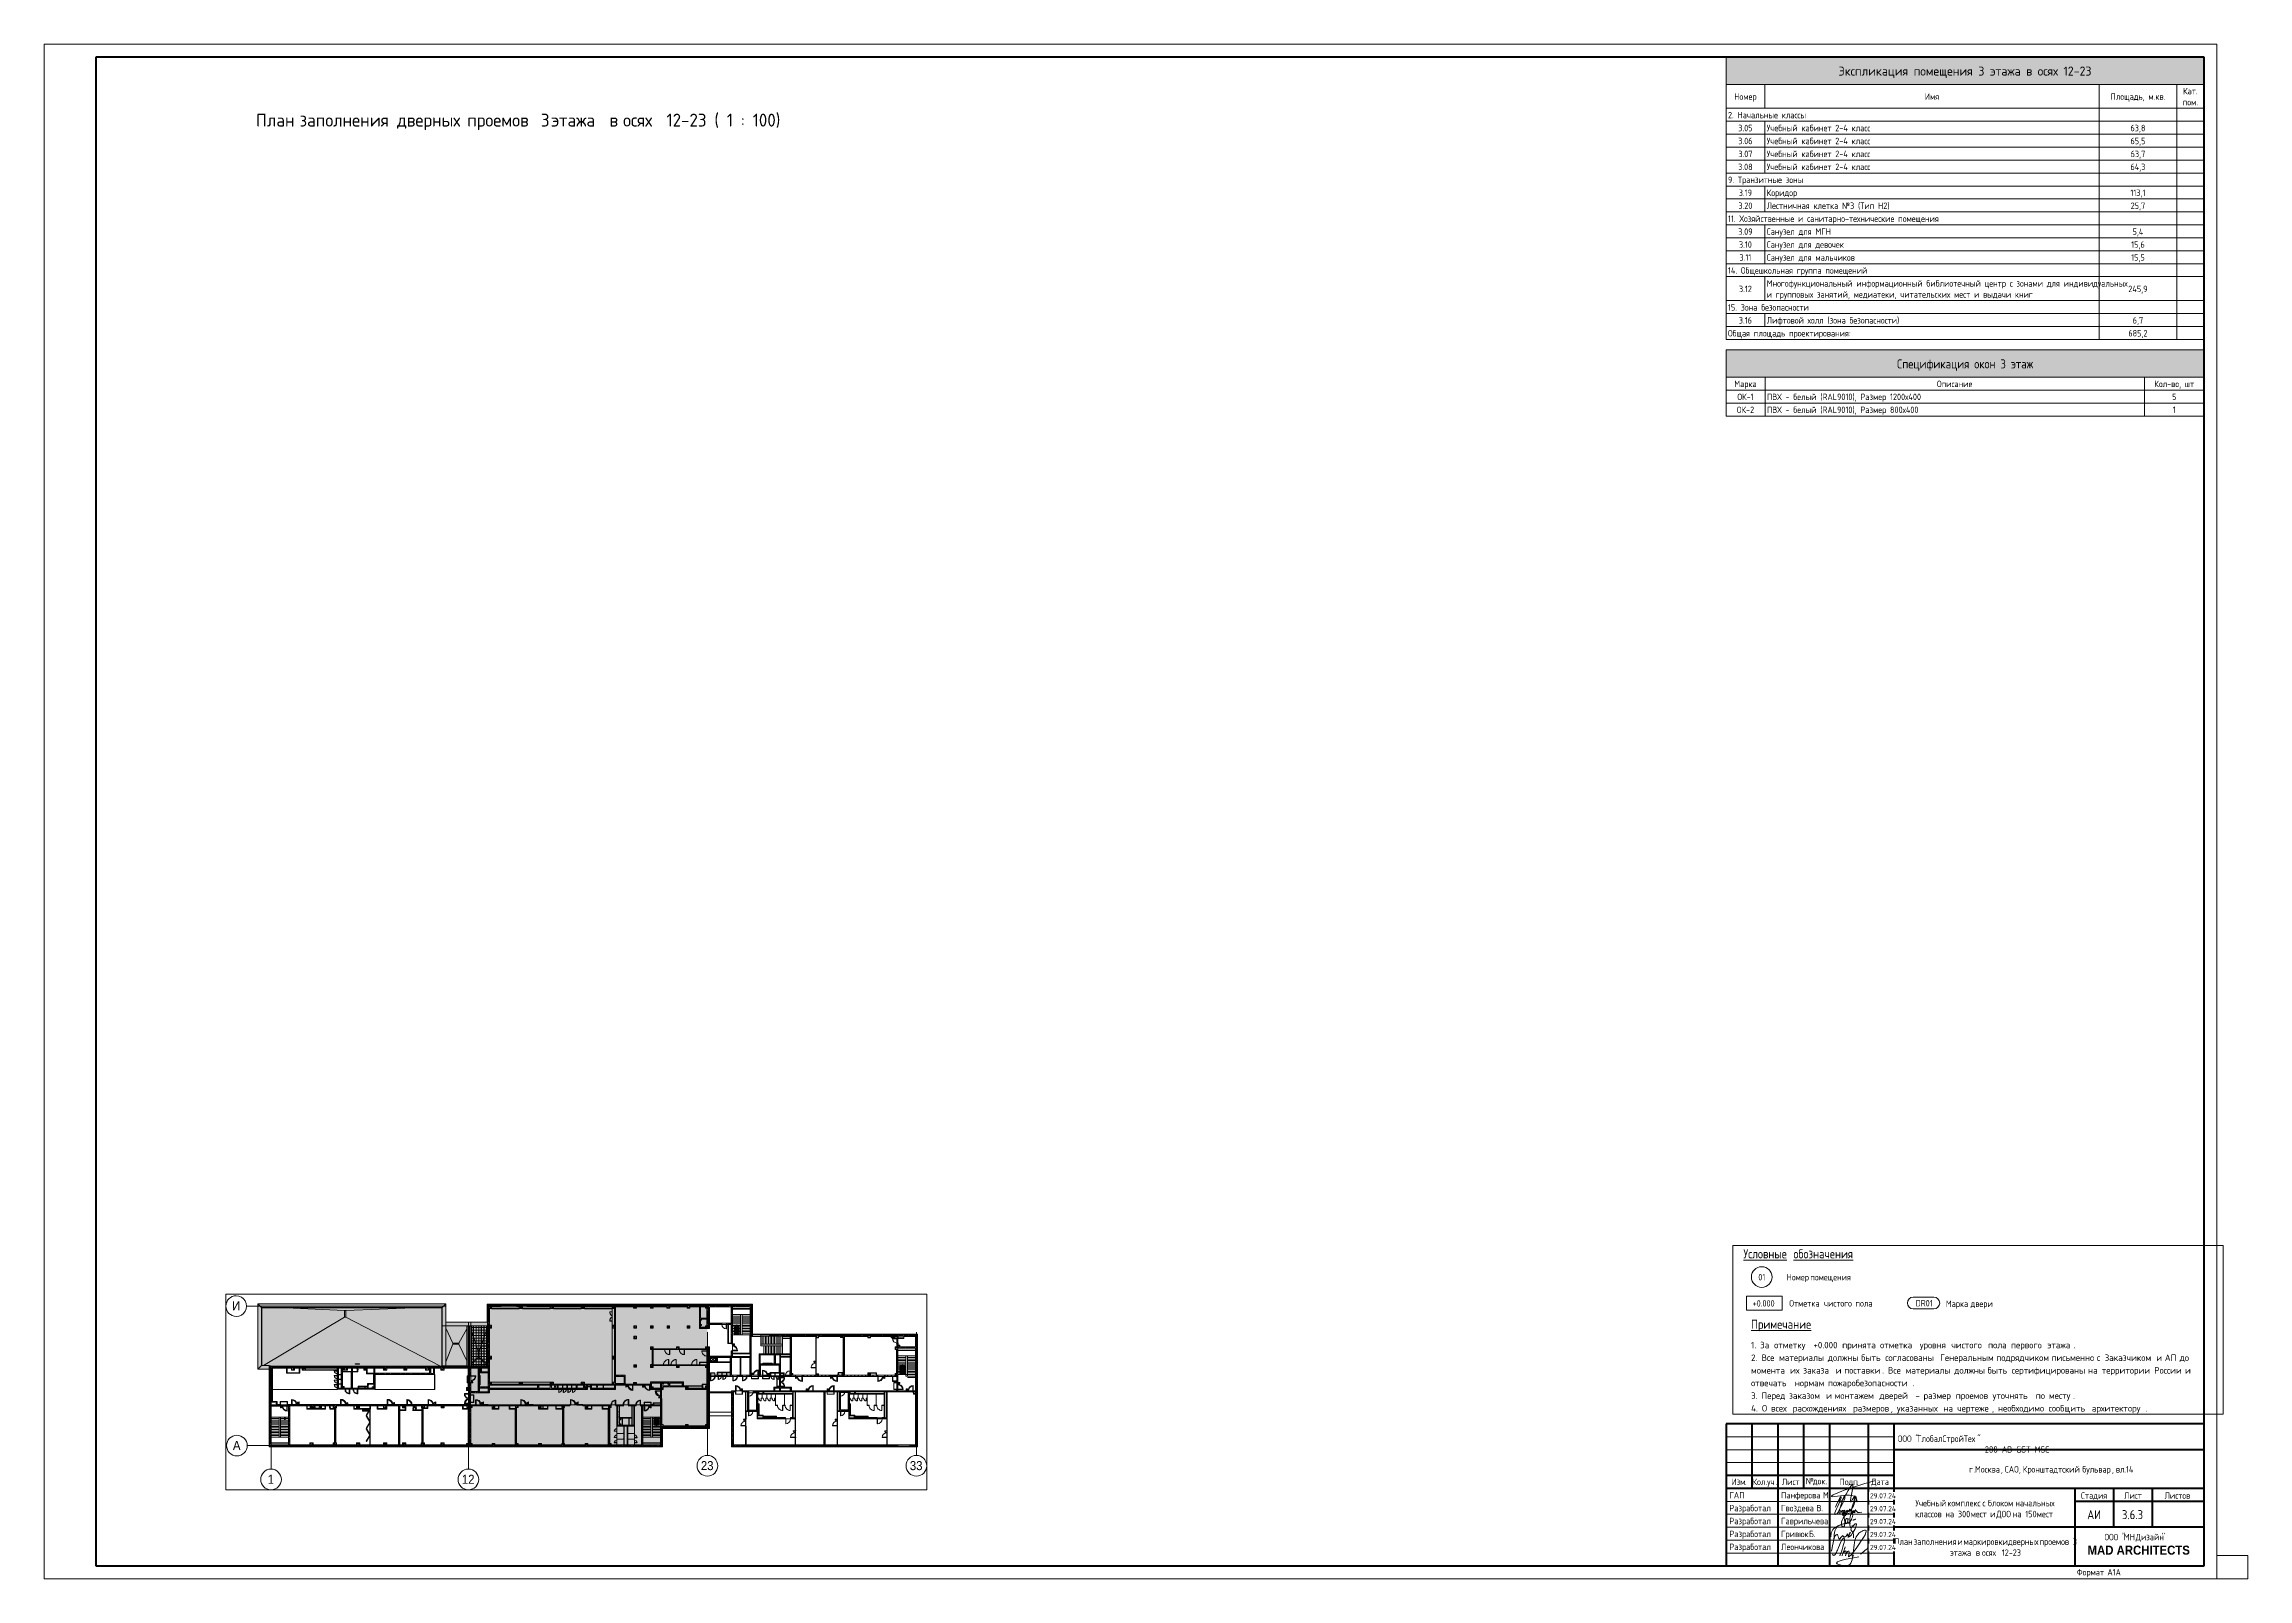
# Paper-space layout 'Layout1' of a CAD drawing. Header units: millimetres. Extents: x -841 to 12, y 0 to 594.
# The model-space entities are those that its viewports show. They can reach past a viewport. Long polylines and large blocks are cut down to what shows.
import ezdxf

# ---------------------------------------------------------------- set-up
doc = ezdxf.new("R2010")
doc.units = ezdxf.units.MM
doc.linetypes.add('200_ШТРИХ__ш1_п0_6_', pattern=[800, 500, -300])
doc.linetypes.add('Осевая', pattern=[3175, 635, -476.25, 1587.5, -476.25])
for name, color, linetype, lineweight in [('A-ANNO-NOTE', 7, 'Continuous', 9), ('A-DETL', 7, 'Continuous', 9), ('A-DETL-1', 7, 'Continuous', 5), ('A-DETL-MBND-1', 7, '200_ШТРИХ__ш1_п0_6_', 9), ('A-DOOR-7', 7, 'Continuous', 5), ('A-GENM', 7, 'Continuous', 5), ('A-GLAZ-2', 7, 'Continuous', 5), ('A-GLAZ-CURT-3', 7, 'Continuous', 5), ('A-GLAZ-CWMG-3', 7, 'Continuous', 5), ('A-ROOF-PATT', 7, 'Continuous', 5), ('A-WALL', 7, 'Continuous', 9), ('A-WALL-2', 7, 'Continuous', 5), ('G-ANNO-LEGN', 7, 'Continuous', 9), ('G-ANNO-SCHD', 7, 'Continuous', 9), ('G-ANNO-TEXT', 7, 'Continuous', 9), ('G-ANNO-TTLB', 7, 'Continuous', 9), ('I-WALL-3', 7, 'Continuous', 5), ('M-EQPM', 7, 'Continuous', 5), ('S-COLS-1', 7, 'Continuous', 5), ('S-STRS-3', 7, 'Continuous', 5), ('Оси', 7, 'Continuous', 9), ('Оси-1', 7, 'Continuous', 20), ('Оси-2', 7, 'Осевая', 9)]:
    doc.layers.add(name, color=color, linetype=linetype, lineweight=lineweight)
doc.layers.add('A-DETL-GENF-2', color=7, linetype='Continuous', lineweight=9, true_color=0xc0c0c0, transparency=0.4)
for name, color, linetype, lineweight, true_color in [('A-DETL-GENF-3', 7, 'Continuous', 5, 0xaaaaaa), ('A-DETL-GENF-4', 7, 'Continuous', 5, 0xb7b7b7), ('A-DETL-GENF-5', 7, 'Continuous', 5, 0xe2e2e2), ('A-DOOR-3', 7, 'Continuous', 5, 0xaaaaaa), ('A-DOOR-4', 7, 'Continuous', 5, 0xe2e2e2), ('A-DOOR-5', 7, 'Continuous', 5, 0xb7b7b7), ('A-DOOR-6', 7, 'Continuous', 5, 0x737373), ('A-DOOR-FRAM-4', 7, 'Continuous', 5, 0xe2e2e2), ('A-DOOR-FRAM-5', 7, 'Continuous', 5, 0xaaaaaa), ('A-DOOR-FRAM-6', 7, 'Continuous', 5, 0xb7b7b7), ('A-FLOR-1', 7, 'Continuous', 5, 0xb7b7b7), ('A-FLOR-2', 7, 'Continuous', 5, 0xaaaaaa), ('A-GENM-1', 7, 'Continuous', 5, 0x737373), ('A-GENM-2', 7, 'Continuous', 5, 0xa1a1a1), ('A-GENM-3', 7, 'Continuous', 5, 0xe2ddcd), ('A-GLAZ-3', 7, 'Continuous', 5, 0x737373), ('A-GLAZ-CURT-2', 7, 'Continuous', 5, 0x737373), ('A-GLAZ-CWMG-2', 7, 'Continuous', 5, 0x737373), ('A-GLAZ-CWMG-4', 7, 'Continuous', 5, 0x383e42), ('A-ROOF-1', 7, 'Continuous', 5, 0x737373), ('A-WALL-3', 7, 'Continuous', 5, 0x737373), ('A-WALL-4', 7, 'Continuous', 9, 0x737373), ('I-WALL-1', 7, 'Continuous', 9, 0xe7e7e7), ('I-WALL-2', 7, 'Continuous', 5, 0x737373), ('I-WALL-4', 7, 'Continuous', 5, 0x787878), ('I-WALL-5', 7, 'Continuous', 5, 0xa1a1a1), ('S-COLS-2', 7, 'Continuous', 5, 0x737373), ('S-STRS-2', 7, 'Continuous', 5, 0x737373)]:
    doc.layers.add(name, color=color, linetype=linetype, lineweight=lineweight, true_color=true_color)
doc.layers.add('G-ANNO-NPLT', color=7, linetype='Continuous', plot=False)
doc.styles.add('Arial_1', font='arial.ttf', dxfattribs={"width": 0.9, "height": 1750})
doc.styles.add('Arial_B', font='', dxfattribs={"width": 0.9, "height": 3.5})
doc.styles.add('GOST Common_2', font='GOST_Common.ttf', dxfattribs={"width": 0.9, "height": 3.5})
doc.styles.add('GOST Common_3', font='GOST_Common.ttf', dxfattribs={"width": 0.9, "height": 2.5})
doc.styles.add('GOST Common_4', font='GOST_Common.ttf', dxfattribs={"height": 3.5})
doc.styles.add('GOST Common_5', font='GOST_Common.ttf', dxfattribs={"height": 5})
doc.styles.add('GOST Common_6', font='GOST_Common.ttf', dxfattribs={"width": 0.9, "height": 2})
doc.styles.add('ISOCPEUR_2', font='isocpeur.ttf', dxfattribs={"width": 0.9, "height": 2.5})
doc.styles.add('ISOCPEUR_3', font='isocpeur.ttf', dxfattribs={"height": 2.5})
doc.styles.get('Arial_B').set_extended_font_data('Arial', bold=True)
pattern_1 = [(45, (107356.5, 0), (-285.1231, 285.1231), []), (45, (107641.6, 0), (-285.1231, 285.1231), [504.031, -100.806, 16.764, -84.042])]
pattern_2 = [(45, (-84450, -22950), (-285.1231, 285.1231), []), (45, (-84164.88, -22950), (-285.1231, 285.1231), [504.031, -100.806, 16.764, -84.042])]
pattern_3 = [(135, (107356.5, 0), (-176.7767, -176.7767), [])]
pattern_4 = [(135, (107356.5, 0), (-353.5534, -353.5534), [])]
pattern_5 = [(45, (107356.5, 0), (-353.5534, 353.5534), []), (135, (107356.5, 0), (-353.5534, -353.5534), [])]
pattern_6 = [(45, (107356.5, 0), (-176.7767, 176.7767), [])]
pattern_7 = [(135, (1826.41, 164.685), (-14.14214, -14.14214), []), (225, (1826.41, 164.685), (14.14214, -14.14214), [])]
pattern_8 = [(45, (-296.384, 164.685), (-14.1421, 14.1421), []), (135, (-296.384, 164.685), (-14.1421, -14.1421), [])]
pattern_9 = [(135, (107356.5, 0), (-377.1708, -377.1708), [533.4, -88.9, 17.78, -88.9]), (135, (107356.5, 376.94), (-377.1708, -377.1708), []), (50, (107356.5, 0), (637.6445, -55.7866), [66.675, -733.425]), (355, (107356.5, 0), (-123.3494, 668.6992), [53.34, -586.74]), (100.451, (107409.6, -4.65), (514.299, 612.908), [56.665, -623.315]), (46.184, (107356.5, 177.8), (948.7764, -147.1497), [100.012, -1100.137]), (96.636, (107435.6, 165.5), (830.909, 865.997), [84.998, -934.973]), (351.184, (107356.5, 177.8), (830.918, 865.988), [80.01, -880.11]), (21, (107445.4, 133.35), (530.6506, -357.9283), [66.675, -733.425]), (326, (107445.4, 133.35), (216.308, 644.6585), [53.34, -586.74]), (71.451, (107489.6, 103.5), (746.9596, 286.7243), [56.665, -623.315]), (37.5, (107356.5, 0), (10.81053, 295.9426), [16.764, -562.864, 16.764, -578.866, -588.962]), (37.5, (107356.5, 0), (10.81053, 295.9426), [-1175.258, 16.764, -572.198]), (7.5, (107356.5, 0), (233.8692, 350.63175), [16.764, -322.834, 16.764, -549.529, -224.472]), (7.5, (107356.5, 0), (233.8692, 350.63175), [-905.891, 16.764, -207.708]), (327.5, (107158.24, 0), (474.5678, -20.0513), [16.764, -205.486, 16.764, -676.656, -920.115]), (327.5, (107158.24, 0), (474.5678, -20.0513), [-915.67, 16.764, -903.351]), (317.5, (107069.34, 0), (518.4522, 88.9934), [16.764, -272.161, 16.764, -443.738, -653.415]), (317.5, (107069.34, 0), (518.4522, 88.9934), [-749.427, 16.764, -636.651])]
pattern_10 = [(135, (1826.41, 174.685), (-14.14214, -14.14214), []), (225, (1826.41, 174.685), (14.14214, -14.14214), [])]
pattern_11 = [(45, (-296.384, 174.685), (-14.1421, 14.1421), []), (135, (-296.384, 174.685), (-14.1421, -14.1421), [])]
pattern_12 = [(135, (1751.41, 174.685), (-14.14214, -14.14214), []), (225, (1751.41, 174.685), (14.14214, -14.14214), [])]
pattern_13 = [(45, (-371.384, 174.685), (-14.1421, 14.1421), []), (135, (-371.384, 174.685), (-14.1421, -14.1421), [])]
pattern_14 = [(45, (107356.5, 0), (-427.6843, 427.6843), []), (45, (107641.6, 0), (-427.6843, 427.6843), [])]
pattern_15 = [(135, (1776.41, 174.685), (-14.14214, -14.14214), []), (225, (1776.41, 174.685), (14.14214, -14.14214), [])]
pattern_16 = [(45, (-346.384, 174.685), (-14.1421, 14.1421), []), (135, (-346.384, 174.685), (-14.1421, -14.1421), [])]
pattern_17 = [(135, (1576.41, 164.685), (-14.14214, -14.14214), []), (225, (1576.41, 164.685), (14.14214, -14.14214), [])]
pattern_18 = [(45, (-546.384, 164.685), (-14.1421, 14.1421), []), (135, (-546.384, 164.685), (-14.1421, -14.1421), [])]
pattern_19 = [(45, (-38240, -150), (-285.123, 285.123), []), (45, (-37954.88, -150), (-285.123, 285.123), [504.031, -100.806, 16.764, -84.042])]
pattern_20 = [(45, (-38240, -7650), (-285.123, 285.123), []), (45, (-37954.88, -7650), (-285.123, 285.123), [504.031, -100.806, 16.764, -84.042])]
pattern_21 = [(135, (1951.41, 164.685), (-14.14214, -14.14214), []), (225, (1951.41, 164.685), (14.14214, -14.14214), [])]
pattern_22 = [(45, (-171.384, 164.685), (-14.1421, 14.1421), []), (135, (-171.384, 164.685), (-14.1421, -14.1421), [])]
pattern_23 = [(45, (-84450, -18850), (-285.1231, 285.1231), []), (45, (-84164.88, -18850), (-285.1231, 285.1231), [504.031, -100.806, 16.764, -84.042])]
pattern_24 = [(45, (-84450, -3800), (-285.1231, 285.1231), []), (45, (-84164.88, -3800), (-285.1231, 285.1231), [504.031, -100.806, 16.764, -84.042])]
pattern_25 = [(45, (-38240, -10950), (-285.123, 285.123), []), (45, (-37954.88, -10950), (-285.123, 285.123), [504.031, -100.806, 16.764, -84.042])]
pattern_26 = [(45, (107356.5, 0), (-530.33, 530.33), []), (135, (107356.5, 0), (-530.33, -530.33), [])]

psp = doc.layouts.get("Layout1")

# ---------------------------------------------------------------- texts
at = {"layer": 'G-ANNO-SCHD', "line_spacing_factor": 1.022761}
for s, insert, char_height, width, attachment_point, style in [('Экспликация помещения 3 этажа в осях 12-23', (-97.5, 585.3), 3.5, 118.8509, 2, 'GOST Common_4'), ('Номер', (-182.5, 574.92), 2.5, 9.896, 2, 'GOST Common_3'), ('Имя', (-110.28, 574.92), 2.5, 6.1548, 2, 'GOST Common_3'), ('Площадь, м.кв.', (-30.57, 574.92), 2.5, 23.8349, 2, 'GOST Common_3'), ('Кат.\\Pпом.', (-10.28, 577.05), 2.5, 7.5125, 2, 'GOST Common_3'), ('2. Начальные классы', (-189.25, 567.77), 2.5, 33.7611, 1, 'GOST Common_3'), ('3.05', (-182.5, 562.76), 2.5, 6.4264, 2, 'GOST Common_3'), ('3.06', (-182.5, 557.75), 2.5, 6.4264, 2, 'GOST Common_3'), ('Учебный кабинет 2-4 класс', (-174.25, 562.76), 2.5, 45.3768, 1, 'GOST Common_3'), ('Учебный кабинет 2-4 класс', (-174.25, 557.75), 2.5, 45.3768, 1, 'GOST Common_3'), ('63,8', (-30.57, 562.76), 2.5, 6.5471, 2, 'GOST Common_3'), ('65,5', (-30.57, 557.75), 2.5, 6.5471, 2, 'GOST Common_3'), ('3.08', (-182.5, 547.73), 2.5, 6.4264, 2, 'GOST Common_3'), ('3.07', (-182.5, 552.74), 2.5, 6.4264, 2, 'GOST Common_3'), ('Учебный кабинет 2-4 класс', (-174.25, 552.74), 2.5, 45.3768, 1, 'GOST Common_3'), ('Учебный кабинет 2-4 класс', (-174.25, 547.73), 2.5, 45.3768, 1, 'GOST Common_3'), ('64,3', (-30.57, 547.73), 2.5, 6.8186, 2, 'GOST Common_3'), ('63,7', (-30.57, 552.74), 2.5, 6.5471, 2, 'GOST Common_3'), ('9. Транзитные зоны', (-189.25, 542.72), 2.5, 32.1318, 1, 'GOST Common_3'), ('3.19', (-182.5, 537.71), 2.5, 5.9135, 2, 'GOST Common_3'), ('Коридор', (-174.25, 537.71), 2.5, 13.3656, 1, 'GOST Common_3'), ('113,1', (-30.57, 537.71), 2.5, 6.8789, 2, 'GOST Common_3'), ('3.20', (-182.5, 532.69), 2.5, 6.4264, 2, 'GOST Common_3'), ('Лестничная клетка №3 (Тип Н2)', (-174.25, 532.69), 2.5, 52.4971, 1, 'GOST Common_3'), ('25,7', (-30.57, 532.69), 2.5, 6.5471, 2, 'GOST Common_3'), ('11. Хозяйственные и санитарно-технические помещения', (-189.25, 527.68), 2.5, 92.8052, 1, 'GOST Common_3'), ('3.09', (-182.5, 522.67), 2.5, 6.4264, 2, 'GOST Common_3'), ('Санузел для МГН', (-174.25, 522.67), 2.5, 27.1537, 1, 'GOST Common_3'), ('5,4', (-30.57, 522.67), 2.5, 4.948, 2, 'GOST Common_3'), ('3.10', (-182.5, 517.66), 2.5, 5.9135, 2, 'GOST Common_3'), ('3.11', (-182.5, 512.65), 2.5, 5.4006, 2, 'GOST Common_3'), ('Санузел для девочек', (-174.25, 517.66), 2.5, 33.8214, 1, 'GOST Common_3'), ('Санузел для мальчиков', (-174.25, 512.65), 2.5, 38.1057, 1, 'GOST Common_3'), ('15,5', (-30.57, 512.65), 2.5, 6.0341, 2, 'GOST Common_3'), ('15,6', (-30.57, 517.66), 2.5, 6.0341, 2, 'GOST Common_3'), ('14. Общешкольная группа помещений', (-189.25, 507.64), 2.5, 60.8846, 1, 'GOST Common_3'), ('3.12', (-182.5, 500.49), 2.5, 5.9135, 2, 'GOST Common_3'), ('Многофункциональный информационный библиотечный центр с зонами для индивидуальных\\Pи групповых занятий, медиатеки, читательских мест и выдачи книг', (-174.25, 502.62), 2.5, 150.8537, 1, 'GOST Common_3'), ('245,9', (-30.57, 500.49), 2.5, 8.6892, 2, 'GOST Common_3'), ('15. Зона безопасности', (-189.25, 493.35), 2.5, 36.4764, 1, 'GOST Common_3'), ('3.16', (-182.5, 488.34), 2.5, 5.9135, 2, 'GOST Common_3'), ('Лифтовой холл (зона безопасности)', (-174.25, 488.34), 2.5, 59.0743, 1, 'GOST Common_3'), ('6,7', (-30.57, 488.34), 2.5, 4.6765, 2, 'GOST Common_3'), ('Общая площадь проектирования:', (-189.25, 483.33), 2.5, 54.5789, 1, 'GOST Common_3'), ('685,2', (-30.57, 483.33), 2.5, 8.4176, 2, 'GOST Common_3'), ('Спецификация окон 3 этаж', (-97.47, 471.98), 3.5, 62.7198, 2, 'GOST Common_2'), ('Марка', (-182.46, 463.73), 2.5, 10.4391, 2, 'GOST Common_3'), ('Описание', (-101.5, 463.73), 2.5, 15.2664, 2, 'GOST Common_3'), ('Кол-во, шт', (-16.52, 463.73), 2.5, 18.193, 2, 'GOST Common_3'), ('ОК-2', (-182.46, 453.71), 2.5, 8.0254, 2, 'GOST Common_3'), ('ОК-1', (-182.46, 458.72), 2.5, 7.5125, 2, 'GOST Common_3'), ('ПВХ - белый (RAL9010), Размер 1200х400', (-174.16, 458.72), 2.5, 66.0136, 1, 'GOST Common_3'), ('ПВХ - белый (RAL9010), Размер 800х400', (-174.16, 453.71), 2.5, 64.6559, 1, 'GOST Common_3'), ('\\fGOST Common|b0|i0|c204|p34|;\\W.9;5', (-16.52, 458.72), 2.5, 1.8706, 2, 'GOST Common_3'), ('\\fGOST Common|b0|i0|c204|p34|;\\W.9;1', (-16.52, 453.71), 2.5, 1.3577, 2, 'GOST Common_3')]:
    psp.add_mtext(s, dxfattribs=dict(at, insert=insert, char_height=char_height, width=width, attachment_point=attachment_point, style=style))
at = {"layer": 'G-ANNO-TTLB', "attachment_point": 1}
for s, insert, char_height, width, style in [('План', (-758.97, 567.07), 5, 18.4388, 'GOST Common_5'), ('\\fGOST Common|b0|i0|c204|p34|; ', (-743.76, 567.07), 5, 2.0844, 'GOST Common_5'), ('заполнения', (-742.04, 567.07), 5, 43.5316, 'GOST Common_5'), ('\\fGOST Common|b0|i0|c204|p34|; ', (-706.12, 567.07), 5, 2.0844, 'GOST Common_5'), ('дверных', (-704.4, 567.07), 5, 30.865, 'GOST Common_5'), ('\\fGOST Common|b0|i0|c204|p34|; ', (-678.94, 567.07), 5, 2.0844, 'GOST Common_5'), ('проемов', (-677.22, 567.07), 5, 30.865, 'GOST Common_5'), (' 3 ', (-651.75, 567.07), 5, 8.4979, 'GOST Common_5'), ('этажа', (-644.74, 567.07), 5, 25.2532, 'GOST Common_5'), ('\\fGOST Common|b0|i0|c204|p34|; ', (-623.9, 567.07), 5, 2.0844, 'GOST Common_5'), ('\\fGOST Common|b0|i0|c204|p34|;в', (-622.18, 567.07), 5, 4.3291, 'GOST Common_5'), ('\\fGOST Common|b0|i0|c204|p34|; ', (-618.61, 567.07), 5, 2.0844, 'GOST Common_5'), ('осях', (-616.89, 567.07), 5, 16.6751, 'GOST Common_5'), (' 12-23 ( 1 : 100)', (-603.13, 567.07), 5, 52.5907, 'GOST Common_5'), ('ООО', (-123.53, 55.52), 2.5, 6.4937, 'GOST Common_3'), (' "', (-118.17, 55.52), 2.5, 2.5975, 'GOST Common_3'), ('ГлобалСтройТех', (-116.03, 55.52), 2.5, 28.2114, 'GOST Common_3'), ('"                                                                               288-AB-GST-MSC', (-92.75, 55.52), 2.5, 105.1974, 'GOST Common_3'), ('\\fGOST Common|b0|i0|c204|p34|;\\W.9;г', (-95.9, 43.66), 2.5, 1.9481, 'GOST Common_3'), ('Москва', (-93.64, 43.66), 2.5, 12.1215, 'GOST Common_3'), ('САО', (-82.09, 43.66), 2.5, 6.5658, 'GOST Common_3'), ('Кронштадтский', (-75.12, 43.66), 2.5, 26.9848, 'GOST Common_3'), ('\\fGOST Common|b0|i0|c204|p34|;\\W.9; ', (-52.86, 43.66), 2.5, 0.938, 'GOST Common_3'), ('бульвар', (-52.08, 43.66), 2.5, 13.8532, 'GOST Common_3'), ('вл', (-39.11, 43.66), 2.5, 3.8962, 'GOST Common_3'), ('.14', (-35.89, 43.66), 2.5, 4.3291, 'GOST Common_3'), ('\\fGOST Common|b0|i0|c204|p34|;\\W.9;.', (-94.29, 43.66), 2.5, 0.7937, 'GOST Common_3'), (', ', (-83.64, 43.66), 2.5, 1.8759, 'GOST Common_3'), (', ', (-76.67, 43.66), 2.5, 1.8759, 'GOST Common_3'), (', ', (-40.65, 43.66), 2.5, 1.8759, 'GOST Common_3'), ('Учебный', (-116.7, 30.59), 2.5, 14.0696, 'GOST Common_3'), ('классов', (-116.82, 26.36), 2.5, 13.2759, 'GOST Common_3'), ('\\fGOST Common|b0|i0|c204|p34|;\\W.9; ', (-105.87, 26.36), 2.5, 0.938, 'GOST Common_3'), ('\\fGOST Common|b0|i0|c204|p34|;\\W.9; ', (-105.1, 30.59), 2.5, 0.938, 'GOST Common_3'), ('на', (-105.1, 26.36), 2.5, 4.1127, 'GOST Common_3'), ('комплекс', (-104.32, 30.59), 2.5, 15.5127, 'GOST Common_3'), (' 300 ', (-101.7, 26.36), 2.5, 7.7203, 'GOST Common_3'), ('мест', (-95.33, 26.36), 2.5, 8.2253, 'GOST Common_3'), ('\\fGOST Common|b0|i0|c204|p34|;\\W.9; ', (-91.52, 30.59), 2.5, 0.938, 'GOST Common_3'), ('\\fGOST Common|b0|i0|c204|p34|;\\W.9;с', (-90.75, 30.59), 2.5, 1.6595, 'GOST Common_3'), ('\\fGOST Common|b0|i0|c204|p34|;\\W.9; ', (-89.38, 30.59), 2.5, 0.938, 'GOST Common_3'), ('\\fGOST Common|b0|i0|c204|p34|;\\W.9; ', (-88.55, 26.36), 2.5, 0.938, 'GOST Common_3'), ('блоком', (-88.61, 30.59), 2.5, 11.9051, 'GOST Common_3'), ('\\fGOST Common|b0|i0|c204|p34|;\\W.9;и', (-87.77, 26.36), 2.5, 1.9481, 'GOST Common_3'), ('\\fGOST Common|b0|i0|c204|p34|;\\W.9; ', (-86.17, 26.36), 2.5, 0.938, 'GOST Common_3'), ('ДОО', (-85.39, 26.36), 2.5, 6.7823, 'GOST Common_3'), ('\\fGOST Common|b0|i0|c204|p34|;\\W.9; ', (-79.8, 26.36), 2.5, 0.938, 'GOST Common_3'), ('на', (-79.02, 26.36), 2.5, 4.1127, 'GOST Common_3'), ('\\fGOST Common|b0|i0|c204|p34|;\\W.9; ', (-78.78, 30.59), 2.5, 0.938, 'GOST Common_3'), ('начальных', (-78.01, 30.59), 2.5, 18.1823, 'GOST Common_3'), (' 150 ', (-75.63, 26.36), 2.5, 7.143, 'GOST Common_3'), ('мест', (-69.73, 26.36), 2.5, 8.2253, 'GOST Common_3'), ('АИ', (-50.19, 26.62), 3.5, 6.5658, 'GOST Common_2'), ('3.6.3', (-36.77, 26.62), 3.5, 10.3899, 'GOST Common_2'), ('План', (-124.92, 15.66), 2.5, 8.2253, 'GOST Common_3'), ('\\fGOST Common|b0|i0|c204|p34|;\\W.9; ', (-118.13, 15.66), 2.5, 0.938, 'GOST Common_3'), ('заполнения', (-117.36, 15.66), 2.5, 19.5532, 'GOST Common_3'), ('этажа', (-103.31, 11.42), 2.5, 11.1835, 'GOST Common_3'), ('\\fGOST Common|b0|i0|c204|p34|;\\W.9; ', (-101.23, 15.66), 2.5, 0.938, 'GOST Common_3'), ('\\fGOST Common|b0|i0|c204|p34|;\\W.9;и', (-100.45, 15.66), 2.5, 1.9481, 'GOST Common_3'), ('\\fGOST Common|b0|i0|c204|p34|;\\W.9; ', (-98.84, 15.66), 2.5, 0.938, 'GOST Common_3'), ('маркировки', (-98.07, 15.66), 2.5, 19.9139, 'GOST Common_3'), ('\\fGOST Common|b0|i0|c204|p34|;\\W.9; ', (-94.08, 11.42), 2.5, 0.938, 'GOST Common_3'), ('\\fGOST Common|b0|i0|c204|p34|;\\W.9;в', (-93.31, 11.42), 2.5, 1.9481, 'GOST Common_3'), ('\\fGOST Common|b0|i0|c204|p34|;\\W.9; ', (-91.7, 11.42), 2.5, 0.938, 'GOST Common_3'), ('осях', (-90.93, 11.42), 2.5, 7.5038, 'GOST Common_3'), (' 12-23', (-84.74, 11.42), 2.5, 10.1013, 'GOST Common_3'), ('\\fGOST Common|b0|i0|c204|p34|;\\W.9; ', (-81.64, 15.66), 2.5, 0.938, 'GOST Common_3'), ('дверных', (-80.87, 15.66), 2.5, 13.8532, 'GOST Common_3'), ('\\fGOST Common|b0|i0|c204|p34|;\\W.9; ', (-69.44, 15.66), 2.5, 0.938, 'GOST Common_3'), ('проемов', (-68.66, 15.66), 2.5, 13.8532, 'GOST Common_3'), (' 3', (-57.23, 15.66), 2.5, 2.8861, 'GOST Common_3')]:
    psp.add_mtext(s, dxfattribs=dict(at, insert=insert, char_height=char_height, width=width, style=style))

msp = doc.modelspace()

# ---------------------------------------------------------------- texts
at = {"layer": 'G-ANNO-TEXT', "attachment_point": 1}
for s, insert, char_height, width, style in [('\\LУсловные', (84983.12, 2451.77), 3.5, 22.1506, 'GOST Common_2'), ('\\L\\fGOST Common|b0|i0|c204|p34|;\\W.9;\\L ', (85001.39, 2451.77), 3.5, 1.2987, 'GOST Common_2'), ('\\Lобозначения', (85002.46, 2451.77), 3.5, 30.1595, 'GOST Common_2'), ('01', (84988.87, 2442.24), 2.5, 3.319, 'GOST Common_3'), ('Номер', (84999.82, 2442.24), 2.5, 10.1734, 'GOST Common_3'), ('\\fGOST Common|b0|i0|c204|p34|;\\W.9; ', (85008.21, 2442.24), 2.5, 0.938, 'GOST Common_3'), ('помещения', (85008.98, 2442.24), 2.5, 18.543, 'GOST Common_3'), ('+0.000', (84986.67, 2432.12), 2.5, 10.5342, 'GOST Common_3'), ('Отметка', (85000.87, 2432.12), 2.5, 15.2962, 'GOST Common_3'), ('\\fGOST Common|b0|i0|c204|p34|;\\W.9; ', (85013.49, 2432.12), 2.5, 0.938, 'GOST Common_3'), ('чистого', (85014.27, 2432.12), 2.5, 13.8532, 'GOST Common_3'), ('\\fGOST Common|b0|i0|c204|p34|;\\W.9; ', (85025.7, 2432.12), 2.5, 0.938, 'GOST Common_3'), ('пола', (85026.47, 2432.12), 2.5, 8.0089, 'GOST Common_3'), ('\\fGOST Common|b0|i0|c204|p34|;\\W.9; ', (85033.08, 2432.12), 2.5, 0.938, 'GOST Common_3'), ('DR01', (85049.78, 2432.16), 2.5, 7.6481, 'ISOCPEUR_2'), ('Марка', (85061.45, 2431.96), 2.5, 10.6785, 'GOST Common_3'), ('\\fGOST Common|b0|i0|c204|p34|;\\W.9; ', (85070.26, 2431.96), 2.5, 0.938, 'GOST Common_3'), ('двери', (85071.03, 2431.96), 2.5, 9.7405, 'GOST Common_3'), ('\\LПримечание', (84986.07, 2424.52), 3.5, 28.5, 'GOST Common_2'), ('1. ', (84986.07, 2415.97), 2.5, 4.2489, 'ISOCPEUR_3'), ('За', (84989.58, 2415.97), 2.5, 4.73, 'ISOCPEUR_3'), ('\\fISOCPEUR|b0|i0|c204|p34|; ', (84993.48, 2415.97), 2.5, 1.8439, 'ISOCPEUR_3'), ('отметку', (84995, 2415.97), 2.5, 16.5148, 'ISOCPEUR_3'), (' +0.000 ', (85008.63, 2415.97), 2.5, 15.3924, 'ISOCPEUR_3'), ('принята', (85021.33, 2415.97), 2.5, 15.9536, 'ISOCPEUR_3'), ('\\fISOCPEUR|b0|i0|c204|p34|; ', (85034.49, 2415.97), 2.5, 1.8439, 'ISOCPEUR_3'), ('отметка', (85036.01, 2415.97), 2.5, 16.7553, 'ISOCPEUR_3'), ('\\fISOCPEUR|b0|i0|c204|p34|; ', (85049.84, 2415.97), 2.5, 1.8439, 'ISOCPEUR_3'), ('уровня', (85051.36, 2415.97), 2.5, 12.9873, 'ISOCPEUR_3'), ('\\fISOCPEUR|b0|i0|c204|p34|; ', (85062.07, 2415.97), 2.5, 1.8439, 'ISOCPEUR_3'), ('чистого', (85063.59, 2415.97), 2.5, 15.3924, 'ISOCPEUR_3'), ('\\fISOCPEUR|b0|i0|c204|p34|; ', (85076.29, 2415.97), 2.5, 1.8439, 'ISOCPEUR_3'), ('пола', (85077.82, 2415.97), 2.5, 8.8987, 'ISOCPEUR_3'), ('\\fISOCPEUR|b0|i0|c204|p34|; ', (85085.16, 2415.97), 2.5, 1.8439, 'ISOCPEUR_3'), ('первого', (85086.68, 2415.97), 2.5, 15.1519, 'ISOCPEUR_3'), ('\\fISOCPEUR|b0|i0|c204|p34|; ', (85099.18, 2415.97), 2.5, 1.8439, 'ISOCPEUR_3'), ('этажа', (85100.7, 2415.97), 2.5, 12.4262, 'ISOCPEUR_3'), ('2. ', (84986.07, 2411.08), 2.5, 4.8903, 'ISOCPEUR_3'), ('Все', (84990.11, 2411.08), 2.5, 6.4135, 'ISOCPEUR_3'), ('\\fISOCPEUR|b0|i0|c204|p34|; ', (84995.4, 2411.08), 2.5, 1.8439, 'ISOCPEUR_3'), ('материалы', (84996.92, 2411.08), 2.5, 21.0042, 'ISOCPEUR_3'), ('\\fISOCPEUR|b0|i0|c204|p34|; ', (84999.63, 2406.18), 2.5, 1.8439, 'ISOCPEUR_3'), ('\\fISOCPEUR|b0|i0|c204|p34|; ', (85004.72, 2406.18), 2.5, 1.8439, 'ISOCPEUR_3'), ('заказа', (85006.25, 2406.18), 2.5, 13.3882, 'ISOCPEUR_3'), ('\\fISOCPEUR|b0|i0|c204|p34|; ', (85014.25, 2411.08), 2.5, 1.8439, 'ISOCPEUR_3'), ('должны', (85015.77, 2411.08), 2.5, 13.789, 'ISOCPEUR_3'), ('\\fISOCPEUR|b0|i0|c204|p34|; ', (85017.29, 2406.18), 2.5, 1.8439, 'ISOCPEUR_3'), ('\\fISOCPEUR|b0|i0|c204|p34|; ', (85020.6, 2406.18), 2.5, 1.8439, 'ISOCPEUR_3'), ('\\fISOCPEUR|b0|i0|c204|p34|; ', (85027.15, 2411.08), 2.5, 1.8439, 'ISOCPEUR_3'), ('быть', (85028.67, 2411.08), 2.5, 9.4599, 'ISOCPEUR_3'), ('\\fISOCPEUR|b0|i0|c204|p34|; ', (85036.47, 2411.08), 2.5, 1.8439, 'ISOCPEUR_3'), ('согласованы', (85038, 2411.08), 2.5, 23.8903, 'ISOCPEUR_3'), ('Все', (85039.05, 2406.18), 2.5, 6.4135, 'ISOCPEUR_3'), ('\\fISOCPEUR|b0|i0|c204|p34|; ', (85044.35, 2406.18), 2.5, 1.8439, 'ISOCPEUR_3'), ('\\fISOCPEUR|b0|i0|c204|p34|; ', (85057.71, 2411.08), 2.5, 1.8439, 'ISOCPEUR_3'), ('Генеральным', (85059.23, 2411.08), 2.5, 24.5316, 'ISOCPEUR_3'), ('\\fISOCPEUR|b0|i0|c204|p34|; ', (85063.2, 2406.18), 2.5, 1.8439, 'ISOCPEUR_3'), ('\\fISOCPEUR|b0|i0|c204|p34|; ', (85076.1, 2406.18), 2.5, 1.8439, 'ISOCPEUR_3'), ('быть', (85077.62, 2406.18), 2.5, 9.4599, 'ISOCPEUR_3'), ('\\fISOCPEUR|b0|i0|c204|p34|; ', (85079.47, 2411.08), 2.5, 1.8439, 'ISOCPEUR_3'), ('подрядчиком', (85080.99, 2411.08), 2.5, 24.0506, 'ISOCPEUR_3'), ('\\fISOCPEUR|b0|i0|c204|p34|; ', (85085.42, 2406.18), 2.5, 1.8439, 'ISOCPEUR_3'), ('сертифицированы', (85086.94, 2406.18), 2.5, 33.9915, 'ISOCPEUR_3'), ('\\fISOCPEUR|b0|i0|c204|p34|; ', (85100.83, 2411.08), 2.5, 1.8439, 'ISOCPEUR_3'), ('письменно', (85102.36, 2411.08), 2.5, 19.4008, 'ISOCPEUR_3'), ('\\fISOCPEUR|b0|i0|c204|p34|;.', (85110.95, 2415.97), 2.5, 0.8819, 'ISOCPEUR_3'), ('\\fISOCPEUR|b0|i0|c204|p34|; ', (85114.99, 2406.18), 2.5, 1.8439, 'ISOCPEUR_3'), ('\\fISOCPEUR|b0|i0|c204|p34|; ', (85118.36, 2411.08), 2.5, 1.8439, 'ISOCPEUR_3'), ('\\fISOCPEUR|b0|i0|c204|p34|;с', (85119.88, 2411.08), 2.5, 1.8439, 'ISOCPEUR_3'), ('\\fISOCPEUR|b0|i0|c204|p34|; ', (85120.28, 2406.18), 2.5, 1.8439, 'ISOCPEUR_3'), ('\\fISOCPEUR|b0|i0|c204|p34|; ', (85121.41, 2411.08), 2.5, 1.8439, 'ISOCPEUR_3'), ('Заказчиком', (85122.93, 2411.08), 2.5, 22.3671, 'ISOCPEUR_3'), ('\\fISOCPEUR|b0|i0|c204|p34|; ', (85140.59, 2406.18), 2.5, 1.8439, 'ISOCPEUR_3'), ('\\fISOCPEUR|b0|i0|c204|p34|; ', (85141.38, 2411.08), 2.5, 1.8439, 'ISOCPEUR_3'), ('России', (85142.11, 2406.18), 2.5, 12.5865, 'ISOCPEUR_3'), ('\\fISOCPEUR|b0|i0|c204|p34|;и', (85142.9, 2411.08), 2.5, 2.1646, 'ISOCPEUR_3'), ('\\fISOCPEUR|b0|i0|c204|p34|; ', (85144.69, 2411.08), 2.5, 1.8439, 'ISOCPEUR_3'), ('АП', (85146.21, 2411.08), 2.5, 5.1308, 'ISOCPEUR_3'), ('\\fISOCPEUR|b0|i0|c204|p34|; ', (85150.44, 2411.08), 2.5, 1.8439, 'ISOCPEUR_3'), ('до', (85151.96, 2411.08), 2.5, 4.3291, 'ISOCPEUR_3'), ('\\fISOCPEUR|b0|i0|c204|p34|; ', (85152.49, 2406.18), 2.5, 1.8439, 'ISOCPEUR_3'), ('\\fISOCPEUR|b0|i0|c204|p34|; ', (85155.54, 2411.08), 2.5, 1.8439, 'ISOCPEUR_3'), ('\\fISOCPEUR|b0|i0|c204|p34|; ', (85155.8, 2406.18), 2.5, 1.8439, 'ISOCPEUR_3'), ('отвечать', (84986.07, 2401.29), 2.5, 18.6793, 'ISOCPEUR_3'), ('момента', (84986.07, 2406.18), 2.5, 16.4346, 'ISOCPEUR_3'), ('их', (85001.15, 2406.18), 2.5, 4.3291, 'ISOCPEUR_3'), ('\\fISOCPEUR|b0|i0|c204|p34|; ', (85001.48, 2401.29), 2.5, 1.8439, 'ISOCPEUR_3'), ('нормам', (85003, 2401.29), 2.5, 13.7089, 'ISOCPEUR_3'), ('\\fISOCPEUR|b0|i0|c204|p34|; ', (85014.32, 2401.29), 2.5, 1.8439, 'ISOCPEUR_3'), ('пожаробезопасности', (85015.84, 2401.29), 2.5, 39.7637, 'ISOCPEUR_3'), ('\\fISOCPEUR|b0|i0|c204|p34|;и', (85018.81, 2406.18), 2.5, 2.1646, 'ISOCPEUR_3'), ('поставки', (85022.12, 2406.18), 2.5, 17.7975, 'ISOCPEUR_3'), ('. ', (85036.8, 2406.18), 2.5, 2.7257, 'ISOCPEUR_3'), ('материалы', (85045.87, 2406.18), 2.5, 21.0042, 'ISOCPEUR_3'), ('\\fISOCPEUR|b0|i0|c204|p34|;.', (85048.65, 2401.29), 2.5, 0.8819, 'ISOCPEUR_3'), ('должны', (85064.72, 2406.18), 2.5, 13.789, 'ISOCPEUR_3'), ('на', (85116.51, 2406.18), 2.5, 4.5696, 'ISOCPEUR_3'), ('территории', (85121.8, 2406.18), 2.5, 22.7679, 'ISOCPEUR_3'), ('\\fISOCPEUR|b0|i0|c204|p34|;и', (85154.02, 2406.18), 2.5, 2.1646, 'ISOCPEUR_3'), ('3. ', (84986.07, 2396.4), 2.5, 4.8903, 'ISOCPEUR_3'), ('4. ', (84986.07, 2391.5), 2.5, 5.1308, 'ISOCPEUR_3'), ('Перед', (84990.11, 2396.4), 2.5, 11.0633, 'ISOCPEUR_3'), ('\\fISOCPEUR|b0|i0|c204|p34|;О', (84990.3, 2391.5), 2.5, 2.4051, 'ISOCPEUR_3'), ('\\fISOCPEUR|b0|i0|c204|p34|; ', (84992.29, 2391.5), 2.5, 1.8439, 'ISOCPEUR_3'), ('всех', (84993.81, 2391.5), 2.5, 8.3376, 'ISOCPEUR_3'), ('\\fISOCPEUR|b0|i0|c204|p34|; ', (84999.23, 2396.4), 2.5, 1.8439, 'ISOCPEUR_3'), ('\\fISOCPEUR|b0|i0|c204|p34|; ', (85000.69, 2391.5), 2.5, 1.8439, 'ISOCPEUR_3'), ('заказом', (85000.76, 2396.4), 2.5, 15.5527, 'ISOCPEUR_3'), ('расхождениях', (85002.21, 2391.5), 2.5, 26.4557, 'ISOCPEUR_3'), ('\\fISOCPEUR|b0|i0|c204|p34|; ', (85013.59, 2396.4), 2.5, 1.8439, 'ISOCPEUR_3'), ('\\fISOCPEUR|b0|i0|c204|p34|;и', (85015.11, 2396.4), 2.5, 2.1646, 'ISOCPEUR_3'), ('\\fISOCPEUR|b0|i0|c204|p34|; ', (85016.9, 2396.4), 2.5, 1.8439, 'ISOCPEUR_3'), ('монтажем', (85018.42, 2396.4), 2.5, 19.1603, 'ISOCPEUR_3'), ('\\fISOCPEUR|b0|i0|c204|p34|; ', (85024.04, 2391.5), 2.5, 1.8439, 'ISOCPEUR_3'), ('размеров', (85025.56, 2391.5), 2.5, 17.6371, 'ISOCPEUR_3'), ('\\fISOCPEUR|b0|i0|c204|p34|; ', (85034.23, 2396.4), 2.5, 1.8439, 'ISOCPEUR_3'), ('дверей', (85035.75, 2396.4), 2.5, 12.9873, 'ISOCPEUR_3'), (', ', (85040.11, 2391.5), 2.5, 2.8861, 'ISOCPEUR_3'), ('указанных', (85042.49, 2391.5), 2.5, 20.0422, 'ISOCPEUR_3'), ('  - ', (85046.46, 2396.4), 2.5, 7.6962, 'ISOCPEUR_3'), ('размер', (85052.81, 2396.4), 2.5, 13.308, 'ISOCPEUR_3'), ('\\fISOCPEUR|b0|i0|c204|p34|; ', (85059.03, 2391.5), 2.5, 1.8439, 'ISOCPEUR_3'), ('на', (85060.55, 2391.5), 2.5, 4.5696, 'ISOCPEUR_3'), ('\\fISOCPEUR|b0|i0|c204|p34|; ', (85063.79, 2396.4), 2.5, 1.8439, 'ISOCPEUR_3'), ('\\fISOCPEUR|b0|i0|c204|p34|; ', (85064.32, 2391.5), 2.5, 1.8439, 'ISOCPEUR_3'), ('проемов', (85065.31, 2396.4), 2.5, 15.3924, 'ISOCPEUR_3'), ('чертеже', (85065.84, 2391.5), 2.5, 16.2743, 'ISOCPEUR_3'), ('\\fISOCPEUR|b0|i0|c204|p34|; ', (85078.01, 2396.4), 2.5, 1.8439, 'ISOCPEUR_3'), (', ', (85079.27, 2391.5), 2.5, 2.8861, 'ISOCPEUR_3'), ('уточнять', (85079.54, 2396.4), 2.5, 18.4388, 'ISOCPEUR_3'), ('необходимо', (85081.65, 2391.5), 2.5, 21.8861, 'ISOCPEUR_3'), ('\\fISOCPEUR|b0|i0|c204|p34|; ', (85094.75, 2396.4), 2.5, 1.8439, 'ISOCPEUR_3'), ('по', (85096.27, 2396.4), 2.5, 4.3291, 'ISOCPEUR_3'), ('\\fISOCPEUR|b0|i0|c204|p34|; ', (85099.71, 2391.5), 2.5, 1.8439, 'ISOCPEUR_3'), ('\\fISOCPEUR|b0|i0|c204|p34|; ', (85099.84, 2396.4), 2.5, 1.8439, 'ISOCPEUR_3'), ('сообщить', (85101.23, 2391.5), 2.5, 18.4388, 'ISOCPEUR_3'), ('месту', (85101.36, 2396.4), 2.5, 11.3038, 'ISOCPEUR_3'), ('\\fISOCPEUR|b0|i0|c204|p34|;.', (85110.69, 2396.4), 2.5, 0.8819, 'ISOCPEUR_3'), ('\\fISOCPEUR|b0|i0|c204|p34|; ', (85116.44, 2391.5), 2.5, 1.8439, 'ISOCPEUR_3'), ('архитектору', (85117.97, 2391.5), 2.5, 25.173, 'ISOCPEUR_3'), ('\\fISOCPEUR|b0|i0|c204|p34|;.', (85138.74, 2391.5), 2.5, 0.8819, 'ISOCPEUR_3')]:
    msp.add_mtext(s, dxfattribs=dict(at, insert=insert, char_height=char_height, width=width, style=style))
at = {"layer": 'Оси', "char_height": 1750, "attachment_point": 1, "style": 'Arial_1'}
for s, insert, width in [('\\fArial|b0|i0|c204|p34|;\\W.9;И', (99909.83, 27905.19), 1948.1006), ('\\fArial|b0|i0|c204|p34|;\\W.9;А', (100097.09, 905.19), 1803.7969), ('23', (190653.41, -3003.03), 3030.3787), ('33', (231103.41, -3003.03), 3030.3787), ('12', (144403.41, -5649.6), 3030.3787), ('\\fArial|b0|i0|c204|p34|;\\W.9;1', (106828.91, -5649.6), 1515.1894)]:
    msp.add_mtext(s, dxfattribs=dict(at, insert=insert, width=width))

# ---------------------------------------------------------------- blocks, each defined once
blk = doc.blocks.new('Штамп_РД_основной - А1А-27074248-План заполнения и маркировки дверных проемов 3 этажа в осях 12-23')
at = {"layer": 'A-ANNO-NOTE'}
for points, knots in [([(-338.04, -117.09), (-338.7, -122.45), (-329.95, -103.67), (-335.82, -123.67), (-330.91, -113.57), (-333.31, -120.58), (-331.35, -115.2), (-331.8, -118.76), (-331.18, -118.6), (-331.48, -117.47), (-332.41, -115.06), (-346.74, -118.37), (-335.97, -113.63), (-324.18, -110.47)], [0, 0, 0, 0, 0.0513615, 0.1091052, 0.1522958, 0.178941, 0.1972205, 0.2080985, 0.2140042, 0.2188047, 0.2389907, 0.2707687, 0.3130687, 0.3130687, 0.3130687, 0.3130687]), ([(-339.6, -120.68), (-338.03, -117.16), (-337.34, -116.47), (-337.34, -117.01), (-338.8, -120.61), (-340.42, -123.93), (-338.88, -123.37), (-338.39, -122.01), (-335.91, -117.73), (-335.91, -116.39), (-336.4, -116.39), (-336.93, -117.86), (-338.31, -122.65)], [0, 0, 0, 0, 0.0080365, 0.0160998, 0.028237, 0.0420073, 0.0521324, 0.0641411, 0.0757014, 0.0858292, 0.0908816, 0.1013994, 0.1013994, 0.1013994, 0.1013994]), ([(-334.92, -121.85), (-335.39, -122.12), (-335.39, -122.36), (-335.08, -122.36), (-334.79, -121.86), (-335.46, -123.69), (-336.26, -124.25), (-335.67, -123.24), (-334.43, -122), (-333.69, -121.48), (-334.3, -121.48), (-334.58, -122.51), (-333.95, -122.51), (-332.11, -119.19), (-332.11, -118.03), (-332.59, -118.5), (-333.54, -122.06), (-333.54, -122.65)], [0, 0, 0, 0, 0.00162511, 0.00331349, 0.00754981, 0.01278161, 0.01888966, 0.02470924, 0.03042302, 0.03530305, 0.0391434, 0.04257709, 0.05077407, 0.05912564, 0.06755136, 0.07580968, 0.08321457, 0.08321457, 0.08321457, 0.08321457]), ([(-341.44, -132.23), (-341.94, -127.35), (-328.89, -126.72), (-340.13, -127.01), (-339.88, -131.73), (-341.68, -139.94), (-340.55, -134.68), (-340.23, -132.52), (-338.7, -130.28), (-338.3, -134.28), (-337.45, -132.06), (-336.73, -131.65)], [0, 0, 0, 0, 0.019426, 0.0387349, 0.0549438, 0.0672527, 0.0778646, 0.084698, 0.0906304, 0.096697, 0.1015072, 0.1015072, 0.1015072, 0.1015072]), ([(-338.31, -122.65), (-338.31, -123.16), (-337.4, -123.16), (-337.4, -122.18), (-337.76, -122.18), (-337.86, -122.27), (-337.86, -122.45), (-336.95, -122.11), (-337.26, -122.65)], [0, 0, 0, 0, 0.00358547, 0.00695057, 0.00915819, 0.01015554, 0.01205798, 0.01469377, 0.01469377, 0.01469377, 0.01469377]), ([(-336.52, -122.82), (-335.98, -125.91), (-335.98, -128.51), (-337.09, -128.51), (-337.63, -126.53), (-335.78, -123.34), (-334.29, -122.94), (-332.03, -122.74)], [0, 0, 0, 0, 0.01155157, 0.02127823, 0.03282555, 0.04509601, 0.05773263, 0.05773263, 0.05773263, 0.05773263]), ([(-337.04, -123.15), (-336.33, -122.45), (-336.88, -121.9), (-337.19, -122.22), (-336.57, -122.38), (-335.98, -121.8), (-335.98, -122.14), (-336.29, -122.45), (-335.64, -122.45), (-335.9, -123.17), (-336.96, -124.23), (-336.96, -123.36), (-335.57, -122.19), (-335.11, -122.65)], [0, 0, 0, 0, 0.00332582, 0.00612366, 0.00901076, 0.01174206, 0.01415884, 0.01630272, 0.0190767, 0.02344016, 0.02813242, 0.03439448, 0.03937975, 0.03937975, 0.03937975, 0.03937975]), ([(-336.73, -131.65), (-336.69, -132.19), (-335.41, -132.52), (-334.96, -129.96), (-334.72, -133.44), (-334.65, -131.27), (-333.5, -130.12), (-334.9, -132.4), (-333.52, -132.31), (-329.94, -124.81), (-334.86, -129.74), (-332.72, -130.12), (-332.69, -131.28), (-332.61, -132.58)], [0, 0, 0, 0, 0.0046234, 0.0123007, 0.0208561, 0.0283952, 0.03509, 0.0409642, 0.0537756, 0.0710384, 0.0891313, 0.0998193, 0.1046376, 0.1046376, 0.1046376, 0.1046376]), ([(-334.89, -125.37), (-335.11, -125.15), (-335.5, -125.15), (-335.69, -125.34), (-335.81, -126.03), (-335.81, -126.9), (-335.29, -127.04), (-334.88, -126.64), (-334.73, -125.4), (-334.73, -125.1), (-334.73, -125.1), (-334.73, -125.11), (-334.83, -126.08), (-334.77, -126.92), (-334.56, -126.92), (-333.91, -126.43), (-332.93, -124.42), (-332.93, -123.27), (-333.1, -122.97), (-333.59, -122.97), (-334.05, -124.31), (-334.22, -127.46), (-333.93, -128.25), (-333.8, -128.74)], [0, 0, 0, 0, 0.0016332, 0.00392105, 0.00702344, 0.01058969, 0.01394693, 0.01793334, 0.0215051, 0.02411625, 0.02465035, 0.02632052, 0.02939378, 0.03280325, 0.03593957, 0.04142394, 0.04849321, 0.05477683, 0.05812393, 0.06191415, 0.07043912, 0.0795646, 0.08714635, 0.08714635, 0.08714635, 0.08714635]), ([(-333.54, -122.65), (-333.3, -122.89), (-332.62, -122.21), (-333.2, -122.21), (-332.6, -122.21), (-332.14, -121.75), (-332.66, -122.65)], [0, 0, 0, 0, 0.00269646, 0.00576297, 0.00838865, 0.01167349, 0.01167349, 0.01167349, 0.01167349]), ([(-331.86, -121.61), (-331.93, -121.96), (-331.61, -121.96), (-331.61, -122.32), (-330.85, -123.08), (-329.44, -122.71)], [0, 0, 0, 0, 0.001554219, 0.00418307, 0.008514983, 0.008514983, 0.008514983, 0.008514983]), ([(-340.81, -138.96), (-340.12, -140.15), (-338.38, -136.42), (-337.65, -133.87), (-335.19, -130.73), (-337.14, -137.8), (-337.95, -139.54)], [0, 0, 0, 0, 0.00891354, 0.0206837, 0.03596829, 0.05045262, 0.05045262, 0.05045262, 0.05045262]), ([(-334.59, -139.54), (-335.36, -141.78), (-325.61, -128.89), (-328.98, -129.54), (-332.56, -132.13), (-332.82, -142.77), (-335.05, -143.85), (-340.39, -142.51), (-338.8, -141.36), (-330.59, -139.93)], [0, 0, 0, 0, 0.0206368, 0.0432038, 0.0605873, 0.0770759, 0.0945827, 0.1039292, 0.1187761, 0.1187761, 0.1187761, 0.1187761])]:
    blk.add_open_spline(points, degree=3, knots=knots, dxfattribs=at)
for points, degree in [([(-333.54, -122.65), (-333.03, -122.65)], 1), ([(-333.25, -127.9), (-332.55, -127.9)], 1), ([(-332.92, -125.74), (-332.05, -125.55), (-331.8, -125.33)], 2), ([(-332.8, -122.83), (-332.58, -123.05), (-331.86, -122.34), (-331.86, -121.61)], 3), ([(-335.86, -136.11), (-337.11, -139.54)], 1), ([(-329.93, -138.92), (-327, -136.46)], 1), ([(-336.69, -138.38), (-335.63, -137.2), (-335.23, -137.31), (-335.71, -139.54)], 3), ([(-335.71, -139.54), (-335.36, -137.28), (-333.78, -136.92), (-334.59, -139.54)], 3), ([(-333.25, -139.54), (-332.55, -139.54)], 1)]:
    blk.add_open_spline(points, degree=degree, dxfattribs=at)
at = {"layer": 'G-ANNO-TTLB'}
for p, q in [((-1033, 445.5), (-1033, -148.5)), ((-1033, 445.5), (-192, 445.5)), ((-192, 445.5), (-192, -148.5)), ((-317, -93.5), (-382, -93.5)), ((-317, -98.5), (-382, -98.5)), ((-317, -103.5), (-382, -103.5)), ((-317, -118.5), (-382, -118.5)), ((-317, -123.5), (-382, -123.5)), ((-317, -128.5), (-382, -128.5)), ((-317, -133.5), (-382, -133.5)), ((-317, -138.5), (-382, -138.5)), ((-192, -148.5), (-1033, -148.5))]:
    blk.add_line(p, q, dxfattribs=at)
at = {"layer": 'G-ANNO-TTLB', "lineweight": 40}
for p, q in [((-1013, 440.5), (-1013, -143.5)), ((-197, 440.5), (-1013, 440.5)), ((-197, -143.5), (-197, 440.5)), ((-382, -88.5), (-382, -143.5)), ((-197, -88.5), (-382, -88.5)), ((-372, -88.5), (-372, -113.5)), ((-362, -88.5), (-362, -143.5)), ((-352, -88.5), (-352, -113.5)), ((-342, -88.5), (-342, -143.5)), ((-327, -88.5), (-327, -143.5)), ((-317, -88.5), (-317, -143.5)), ((-197, -98.5), (-317, -98.5)), ((-317, -108.5), (-382, -108.5)), ((-197, -113.5), (-382, -113.5)), ((-247, -113.5), (-247, -143.5)), ((-197, -118.5), (-247, -118.5)), ((-232, -113.5), (-232, -128.5)), ((-217, -113.5), (-217, -128.5)), ((-197, -128.5), (-317, -128.5)), ((-1013, -143.5), (-197, -143.5))]:
    blk.add_line(p, q, dxfattribs=at)
at = {"layer": 'G-ANNO-TTLB', "attachment_point": 1}
for s, insert, char_height, width, style in [('Изм', (-379.88, -109.67), 2.5, 6.1329, 'GOST Common_3'), ('Кол', (-371.75, -109.67), 2.5, 6.0608, 'GOST Common_3'), ('уч', (-366.1, -109.67), 2.5, 3.8962, 'GOST Common_3'), ('Лист', (-360.41, -109.67), 2.5, 8.2975, 'GOST Common_3'), ('\\fGOST Common|b0|i0|c204|p34|;\\W.9;№', (-351.11, -109.4), 2.5, 3.319, 'GOST Common_3'), ('док', (-348.38, -109.4), 2.5, 5.8443, 'GOST Common_3'), ('Подп', (-338.08, -109.67), 2.5, 8.0089, 'GOST Common_3'), ('Дата', (-325.82, -109.67), 2.5, 9.2354, 'GOST Common_3'), ('ГАП', (-380.68, -114.84), 2.5, 6.5658, 'GOST Common_3'), ('\\fGOST Common|b0|i0|c204|p34|;\\W.9;.', (-374.82, -109.67), 2.5, 0.7937, 'GOST Common_3'), ('\\fGOST Common|b0|i0|c204|p34|;\\W.9;.', (-366.75, -109.67), 2.5, 0.7937, 'GOST Common_3'), ('\\fGOST Common|b0|i0|c204|p34|;\\W.9;.', (-362.88, -109.67), 2.5, 0.7937, 'GOST Common_3'), ('Панферова', (-360.68, -114.84), 2.5, 18.6873, 'GOST Common_3'), ('\\fGOST Common|b0|i0|c204|p34|;\\W.9; ', (-345.26, -114.84), 2.5, 0.938, 'GOST Common_3'), ('\\fGOST Common|b0|i0|c204|p34|;\\W.9;М', (-344.49, -114.84), 2.5, 2.4532, 'GOST Common_3'), ('\\fGOST Common|b0|i0|c204|p34|;\\W.9;.', (-343.55, -109.4), 2.5, 0.7937, 'GOST Common_3'), ('\\fGOST Common|b0|i0|c204|p34|;\\W.9;.', (-331.47, -109.67), 2.5, 0.7937, 'GOST Common_3'), ('Стадия', (-244.61, -114.99), 2.5, 12.4101, 'GOST Common_3'), ('Лист', (-227.92, -114.99), 2.5, 8.2975, 'GOST Common_3'), ('Листов', (-212.28, -114.99), 2.5, 12.1937, 'GOST Common_3'), ('Разработал', (-380.68, -119.84), 2.5, 20.7076, 'GOST Common_3'), ('Разработал', (-380.68, -124.84), 2.5, 20.7076, 'GOST Common_3'), ('Гвоздева', (-360.68, -119.84), 2.5, 15.657, 'GOST Common_3'), ('Гаврильчева', (-360.68, -124.84), 2.5, 21.862, 'GOST Common_3'), ('\\fGOST Common|b0|i0|c204|p34|;\\W.9; ', (-347.76, -119.84), 2.5, 0.938, 'GOST Common_3'), ('\\fGOST Common|b0|i0|c204|p34|;\\W.9;В', (-346.99, -119.84), 2.5, 2.2367, 'GOST Common_3'), ('\\fGOST Common|b0|i0|c204|p34|;\\W.9;.', (-345.14, -119.84), 2.5, 0.7937, 'GOST Common_3'), ('\\fGOST Common|b0|i0|c204|p34|;\\W.9; ', (-342.64, -124.84), 2.5, 0.7215, 'GOST Common_3'), ('Разработал', (-380.68, -129.84), 2.5, 20.7076, 'GOST Common_3'), ('Разработал', (-380.68, -134.84), 2.5, 20.7076, 'GOST Common_3'), ('Леончикова', (-360.68, -134.84), 2.5, 19.9861, 'GOST Common_3'), ('Гривюк', (-360.68, -129.84), 2.5, 12.1215, 'GOST Common_3'), ('\\fGOST Common|b0|i0|c204|p34|;\\W.9; ', (-350.68, -129.84), 2.5, 0.938, 'GOST Common_3'), ('\\fGOST Common|b0|i0|c204|p34|;\\W.9;Б', (-349.9, -129.84), 2.5, 2.1646, 'GOST Common_3'), ('\\fGOST Common|b0|i0|c204|p34|;\\W.9;.', (-348.12, -129.84), 2.5, 0.7937, 'GOST Common_3'), ('MAD ARCHITECTS', (-242.07, -135.61), 3.5, 48.5582, 'Arial_B'), ('ООО', (-235.54, -131.05), 2.5, 6.4937, 'GOST Common_3'), (' "', (-230.18, -131.05), 2.5, 2.5975, 'GOST Common_3'), ('МН', (-228.04, -131.05), 2.5, 4.6177, 'GOST Common_3'), ('\\fGOST Common|b0|i0|c204|p34|;\\W.9; ', (-224.23, -131.05), 2.5, 0.938, 'GOST Common_3'), ('Дизайн', (-223.46, -131.05), 2.5, 12.2658, 'GOST Common_3'), ('\\fGOST Common|b0|i0|c204|p34|;\\W.9;"', (-213.33, -131.05), 2.5, 1.6595, 'GOST Common_3'), ('Формат', (-246.24, -144.67), 2.5, 13.4202, 'GOST Common_3'), ('\\fGOST Common|b0|i0|c204|p34|;\\W.9; ', (-235.17, -144.67), 2.5, 0.938, 'GOST Common_3'), ('\\fGOST Common|b0|i0|c204|p34|;\\W.9;А', (-234.4, -144.67), 2.5, 2.4532, 'GOST Common_3'), ('\\fGOST Common|b0|i0|c204|p34|;\\W.9;1', (-232.37, -144.67), 2.5, 1.3709, 'GOST Common_3'), ('\\fGOST Common|b0|i0|c204|p34|;\\W.9;А', (-231.24, -144.67), 2.5, 2.4532, 'GOST Common_3')]:
    blk.add_mtext(s, dxfattribs=dict(at, insert=insert, char_height=char_height, width=width, style=style))
blk = doc.blocks.new('Штамп_Без подписи_спец_ - Без подписи-27038161-План заполнения и маркировки дверных проемов 3 этажа в осях 12-23')
at = {"layer": 'A-ANNO-NOTE'}
for p, q in [((0, 5), (35, 5)), ((0, 0), (0, 5)), ((35, 0), (0, 0)), ((20, 5), (20, 0)), ((35, 5), (35, 0))]:
    blk.add_line(p, q, dxfattribs=at)
blk = doc.blocks.new('BSC_Колонна _Прямоугольная - 600х600-23286269-3_6_2_птичка')
at = {"layer": 'S-COLS-1'}
h = blk.add_hatch(dxfattribs=at)
h.set_pattern_fill('FP_73', color=256, style=0, pattern_type=2)
h.set_pattern_definition([(45, (-29509.74, -7600), (-285.123, 285.123), []), (45, (-29224.6, -7600), (-285.123, 285.123), [504.031, -100.806, 16.764, -84.042])])
h.paths.add_polyline_path([(300, -300), (300, 300), (-300, 300), (-300, -300)])
for p, q in [((300, 300), (-300, 300)), ((-300, 300), (-300, -300)), ((300, -300), (300, 300)), ((-300, -300), (300, -300))]:
    blk.add_line(p, q, dxfattribs=at)
blk = doc.blocks.new('BSC_Колонна _Прямоугольная - 500х500-23286270-3_6_2_птичка')
at = {"layer": 'S-COLS-1'}
h = blk.add_hatch(dxfattribs=at)
h.set_pattern_fill('FP_74', color=256, style=0, pattern_type=2)
h.set_pattern_definition([(45, (-38790, -7650), (-285.123, 285.123), []), (45, (-38504.88, -7650), (-285.123, 285.123), [504.031, -100.806, 16.764, -84.042])])
h.paths.add_polyline_path([(-250, -250), (250, -250), (250, 250), (-250, 250), (-250, 101.22)])
at = {"layer": 'S-COLS-2'}
for p, q in [((250, 250), (-250, 250)), ((-250, 250), (-250, -250)), ((250, -250), (250, 250)), ((-250, -250), (250, -250))]:
    blk.add_line(p, q, dxfattribs=at)
blk = doc.blocks.new('BSC_Колонна _Прямоугольная - 500х500-V52-3_6_2_птичка')
at = {"layer": 'S-COLS-1'}
h = blk.add_hatch(dxfattribs=at)
h.set_pattern_fill('FP_75', color=256, style=0, pattern_type=2)
h.set_pattern_definition([(45, (-43160, -7650), (-285.123, 285.123), []), (45, (-42874.88, -7650), (-285.123, 285.123), [504.031, -100.806, 16.764, -84.042])])
h.paths.add_polyline_path([(250, -250), (250, 250), (-250, 250), (-250, -250)])
at = {"layer": 'S-COLS-2'}
for p, q in [((250, 250), (-250, 250)), ((-250, 250), (-250, -250)), ((250, -250), (250, 250)), ((-250, -250), (250, -250))]:
    blk.add_line(p, q, dxfattribs=at)
blk = doc.blocks.new('BSC_Колонна _Прямоугольная - 500х500-V53-3_6_2_птичка')
at = {"layer": 'S-COLS-1'}
h = blk.add_hatch(dxfattribs=at)
h.set_pattern_fill('FP_76', color=256, style=0, pattern_type=2)
h.set_pattern_definition([(45, (-47660, -7650), (-285.123, 285.123), []), (45, (-47374.88, -7650), (-285.123, 285.123), [504.031, -100.806, 16.764, -84.042])])
h.paths.add_polyline_path([(250, -250), (250, 250), (-250, 250), (-250, -250), (-115.17, -250)])
at = {"layer": 'S-COLS-2'}
for p, q in [((250, 250), (-250, 250)), ((-250, 250), (-250, -250)), ((250, -250), (250, 250)), ((-250, -250), (250, -250))]:
    blk.add_line(p, q, dxfattribs=at)
blk = doc.blocks.new('BSC_Колонна _Прямоугольная - 500х500-V54-3_6_2_птичка')
at = {"layer": 'S-COLS-1'}
h = blk.add_hatch(dxfattribs=at)
h.set_pattern_fill('FP_77', color=256, style=0, pattern_type=2)
h.set_pattern_definition([(45, (-52160, -7650), (-285.123, 285.123), []), (45, (-51874.88, -7650), (-285.123, 285.123), [504.031, -100.806, 16.764, -84.042])])
h.paths.add_polyline_path([(250, -250), (250, 250), (-250, 250), (-250, -250)])
at = {"layer": 'S-COLS-2'}
for p, q in [((250, 250), (-250, 250)), ((-250, 250), (-250, -250)), ((250, -250), (250, 250)), ((-250, -250), (250, -250))]:
    blk.add_line(p, q, dxfattribs=at)
blk = doc.blocks.new('BSC_Колонна _Прямоугольная - 500х500-V55-3_6_2_птичка')
at = {"layer": 'S-COLS-1'}
h = blk.add_hatch(dxfattribs=at)
h.set_pattern_fill('FP_78', color=256, style=0, pattern_type=2)
h.set_pattern_definition([(45, (-61160, -7650), (-285.1231, 285.1231), []), (45, (-60874.88, -7650), (-285.123, 285.123), [504.031, -100.806, 16.764, -84.042])])
h.paths.add_polyline_path([(250, -250), (250, 250), (-250, 250), (-250, -250)])
at = {"layer": 'S-COLS-2'}
for p, q in [((250, 250), (-250, 250)), ((-250, 250), (-250, -250)), ((250, -250), (250, 250)), ((-250, -250), (250, -250))]:
    blk.add_line(p, q, dxfattribs=at)
blk = doc.blocks.new('BSC_Колонна _Прямоугольная - 600х600-V56-3_6_2_птичка')
at = {"layer": 'S-COLS-1'}
h = blk.add_hatch(dxfattribs=at)
h.set_pattern_fill('FP_79', color=256, style=0, pattern_type=2)
h.set_pattern_definition([(45, (-25860, -200), (-285.123, 285.123), []), (45, (-25574.88, -200), (-285.123, 285.123), [504.031, -100.806, 16.764, -84.042])])
h.paths.add_polyline_path([(-300, -300), (300, -300), (300, 300), (-300, 300)])
for p, q in [((300, 300), (-300, 300)), ((-300, 300), (-300, -300)), ((300, -300), (300, 300)), ((-300, -300), (300, -300))]:
    blk.add_line(p, q, dxfattribs=at)
blk = doc.blocks.new('BSC_Колонна _Прямоугольная - 600х600-V57-3_6_2_птичка')
at = {"layer": 'S-COLS-1'}
h = blk.add_hatch(dxfattribs=at)
h.set_pattern_fill('FP_80', color=256, style=0, pattern_type=2)
h.set_pattern_definition([(45, (-29509.74, -200), (-285.123, 285.123), []), (45, (-29224.6, -200), (-285.123, 285.123), [504.031, -100.806, 16.764, -84.042])])
h.paths.add_polyline_path([(300, -300), (300, 300), (-300, 300), (-300, -300)])
for p, q in [((300, 300), (-300, 300)), ((-300, 300), (-300, -300)), ((300, -300), (300, 300)), ((-300, -300), (300, -300))]:
    blk.add_line(p, q, dxfattribs=at)
blk = doc.blocks.new('BSC_Колонна _Прямоугольная - 500х500-V58-3_6_2_птичка')
at = {"layer": 'S-COLS-1'}
h = blk.add_hatch(dxfattribs=at)
h.set_pattern_fill('FP_81', color=256, style=0, pattern_type=2)
h.set_pattern_definition([(45, (-38790, -150), (-285.123, 285.123), []), (45, (-38504.88, -150), (-285.123, 285.123), [504.031, -100.806, 16.764, -84.042])])
h.paths.add_polyline_path([(250, -250), (250, 250), (-250, 250), (-250, -250)])
at = {"layer": 'S-COLS-2'}
for p, q in [((250, 250), (-250, 250)), ((-250, 250), (-250, -250)), ((250, -250), (250, 250)), ((-250, -250), (250, -250))]:
    blk.add_line(p, q, dxfattribs=at)
blk = doc.blocks.new('BSC_Колонна _Прямоугольная - 500х500-V59-3_6_2_птичка')
at = {"layer": 'S-COLS-1'}
h = blk.add_hatch(dxfattribs=at)
h.set_pattern_fill('FP_82', color=256, style=0, pattern_type=2)
h.set_pattern_definition([(45, (-43160, -150), (-285.123, 285.123), []), (45, (-42874.88, -150), (-285.123, 285.123), [504.031, -100.806, 16.764, -84.042])])
h.paths.add_polyline_path([(-250, -250), (250, -250), (250, 250), (-250, 250), (-250, 32.09)])
at = {"layer": 'S-COLS-2'}
for p, q in [((250, 250), (-250, 250)), ((-250, 250), (-250, -250)), ((250, -250), (250, 250)), ((-250, -250), (250, -250))]:
    blk.add_line(p, q, dxfattribs=at)
blk = doc.blocks.new('BSC_Колонна _Прямоугольная - 500х500-V60-3_6_2_птичка')
at = {"layer": 'S-COLS-1'}
h = blk.add_hatch(dxfattribs=at)
h.set_pattern_fill('FP_83', color=256, style=0, pattern_type=2)
h.set_pattern_definition([(45, (-47660, -150), (-285.123, 285.123), []), (45, (-47374.88, -150), (-285.123, 285.123), [504.031, -100.806, 16.764, -84.042])])
h.paths.add_polyline_path([(-250, -250), (250, -250), (250, 250), (-250, 250)])
at = {"layer": 'S-COLS-2'}
for p, q in [((250, 250), (-250, 250)), ((-250, 250), (-250, -250)), ((250, -250), (250, 250)), ((-250, -250), (250, -250))]:
    blk.add_line(p, q, dxfattribs=at)
blk = doc.blocks.new('BSC_Колонна _Прямоугольная - 500х500-V61-3_6_2_птичка')
at = {"layer": 'S-COLS-1'}
h = blk.add_hatch(dxfattribs=at)
h.set_pattern_fill('FP_84', color=256, style=0, pattern_type=2)
h.set_pattern_definition([(45, (-52160, -150), (-285.123, 285.123), []), (45, (-51874.88, -150), (-285.123, 285.123), [504.031, -100.806, 16.764, -84.042])])
h.paths.add_polyline_path([(-250, -250), (250, -250), (250, 250), (-250, 250)])
at = {"layer": 'S-COLS-2'}
for p, q in [((250, 250), (-250, 250)), ((-250, 250), (-250, -250)), ((250, -250), (250, 250)), ((-250, -250), (250, -250))]:
    blk.add_line(p, q, dxfattribs=at)
blk = doc.blocks.new('BSC_Колонна _Прямоугольная - 500х500-V62-3_6_2_птичка')
at = {"layer": 'S-COLS-1'}
h = blk.add_hatch(dxfattribs=at)
h.set_pattern_fill('FP_85', color=256, style=0, pattern_type=2)
h.set_pattern_definition([(45, (-61160, -150), (-285.123, 285.123), []), (45, (-60874.88, -150), (-285.123, 285.123), [504.031, -100.806, 16.764, -84.042])])
h.paths.add_polyline_path([(250, -250), (250, 250), (-250, 250), (-250, -250)])
at = {"layer": 'S-COLS-2'}
for p, q in [((250, 250), (-250, 250)), ((-250, 250), (-250, -250)), ((250, -250), (250, 250)), ((-250, -250), (250, -250))]:
    blk.add_line(p, q, dxfattribs=at)
blk = doc.blocks.new('BSC_Колонна _Прямоугольная - 500х500-V63-3_6_2_птичка')
at = {"layer": 'S-COLS-1'}
h = blk.add_hatch(dxfattribs=at)
h.set_pattern_fill('FP_86', color=256, style=0, pattern_type=2)
h.set_pattern_definition([(45, (-65660, -150), (-285.1231, 285.1231), []), (45, (-65374.88, -150), (-285.1231, 285.1231), [504.031, -100.806, 16.764, -84.042])])
h.paths.add_polyline_path([(250, -250), (250, 250), (-250, 250), (-250, -250)])
at = {"layer": 'S-COLS-2'}
for p, q in [((250, 250), (-250, 250)), ((-250, 250), (-250, -250)), ((250, -250), (250, 250)), ((-250, -250), (250, -250))]:
    blk.add_line(p, q, dxfattribs=at)
blk = doc.blocks.new('BSC_Колонна _Прямоугольная - 500х500-V64-3_6_2_птичка')
at = {"layer": 'S-COLS-1'}
h = blk.add_hatch(dxfattribs=at)
h.set_pattern_fill('FP_87', color=256, style=0, pattern_type=2)
h.set_pattern_definition([(45, (-75730, -3800), (-285.1231, 285.1231), []), (45, (-75444.88, -3800), (-285.1231, 285.1231), [504.031, -100.806, 16.764, -84.042])])
h.paths.add_polyline_path([(214.84, -250), (250, -250), (250, 250), (-250, 250), (-250, -250), (120, -250)])
at = {"layer": 'S-COLS-2'}
for p, q in [((250, 250), (-250, 250)), ((-250, 250), (-250, -250)), ((250, -250), (250, 250)), ((-250, -250), (250, -250))]:
    blk.add_line(p, q, dxfattribs=at)
blk = doc.blocks.new('BSC_Колонна _Прямоугольная - 500х500-V65-3_6_2_птичка')
at = {"layer": 'S-COLS-1'}
h = blk.add_hatch(dxfattribs=at)
h.set_pattern_fill('FP_88', color=256, style=0, pattern_type=2)
h.set_pattern_definition([(45, (-80600, -3800), (-285.1231, 285.1231), []), (45, (-80314.88, -3800), (-285.1231, 285.1231), [504.031, -100.806, 16.764, -84.042])])
h.paths.add_polyline_path([(250, -250), (250, 250), (-250, 250), (-250, -250)])
at = {"layer": 'S-COLS-2'}
for p, q in [((250, 250), (-250, 250)), ((-250, 250), (-250, -250)), ((250, -250), (250, 250)), ((-250, -250), (250, -250))]:
    blk.add_line(p, q, dxfattribs=at)
blk = doc.blocks.new('BSC_Колонна _Прямоугольная - 500х500-V66-3_6_2_птичка')
at = {"layer": 'S-COLS-1'}
h = blk.add_hatch(dxfattribs=at)
h.set_pattern_fill('FP_89', color=256, style=0, pattern_type=2)
h.set_pattern_definition([(45, (-65660, -7650), (-285.1231, 285.1231), []), (45, (-65374.88, -7650), (-285.1231, 285.1231), [504.031, -100.806, 16.764, -84.042])])
h.paths.add_polyline_path([(250, -250), (250, 22), (220, 22), (220, 30), (250, 30), (250, 250), (-250, 250), (-250, -250), (220, -250)])
at = {"layer": 'S-COLS-2'}
for p, q in [((220, 250), (-250, 250)), ((-250, 250), (-250, -250)), ((250, -250), (250, 22)), ((-250, -250), (250, -250))]:
    blk.add_line(p, q, dxfattribs=at)
blk = doc.blocks.new('BSC_Колонна _Прямоугольная - 600х600-23205240-3_6_2_птичка')
at = {"layer": 'S-COLS-1'}
h = blk.add_hatch(dxfattribs=at)
h.set_pattern_fill('FP_90', color=256, style=0, pattern_type=2)
h.set_pattern_definition([(45, (-66460, -12000), (-285.1231, 285.1231), []), (45, (-66174.88, -12000), (-285.1231, 285.1231), [504.031, -100.806, 16.764, -84.042])])
h.paths.add_polyline_path([(300, -300), (300, 300), (-300, 300), (-300, -300)])
at = {"layer": 'S-COLS-2'}
for p, q in [((300, 300), (-300, 300)), ((-300, 300), (-300, -300)), ((300, -300), (300, 300)), ((-300, -300), (300, -300))]:
    blk.add_line(p, q, dxfattribs=at)
blk = doc.blocks.new('BSC_Колонна _Прямоугольная - 600х600-V67-3_6_2_птичка')
at = {"layer": 'S-COLS-1'}
h = blk.add_hatch(dxfattribs=at)
h.set_pattern_fill('FP_91', color=256, style=0, pattern_type=2)
h.set_pattern_definition([(45, (-14010, -14900), (-285.123, 285.123), []), (45, (-13724.88, -14900), (-285.123, 285.123), [504.031, -100.806, 16.764, -84.042])])
h.paths.add_polyline_path([(300, -300), (300, 300), (-300, 300), (-300, -300), (-23.77, -300)])
for p, q in [((300, 300), (-300, 300)), ((-300, 300), (-300, -300)), ((300, -300), (300, 300)), ((-300, -300), (300, -300))]:
    blk.add_line(p, q, dxfattribs=at)
blk = doc.blocks.new('BSC_Колонна _Прямоугольная - 600х600-V68-3_6_2_птичка')
at = {"layer": 'S-COLS-1'}
h = blk.add_hatch(dxfattribs=at)
h.set_pattern_fill('FP_92', color=256, style=0, pattern_type=2)
h.set_pattern_definition([(45, (-25860, -7600), (-285.123, 285.123), []), (45, (-25574.88, -7600), (-285.123, 285.123), [504.031, -100.806, 16.764, -84.042])])
h.paths.add_polyline_path([(300, -300), (300, 300), (-300, 300), (-300, -300)])
for p, q in [((300, 300), (-300, 300)), ((-300, 300), (-300, -300)), ((300, -300), (300, 300)), ((-300, -300), (300, -300))]:
    blk.add_line(p, q, dxfattribs=at)
blk = doc.blocks.new('BSC_Колонна _Прямоугольная - 600х600-V69-3_6_2_птичка')
at = {"layer": 'S-COLS-1'}
h = blk.add_hatch(dxfattribs=at)
h.set_pattern_fill('FP_93', color=256, style=0, pattern_type=2)
h.set_pattern_definition([(45, (-26110, -14900), (-285.123, 285.123), []), (45, (-25824.88, -14900), (-285.123, 285.123), [504.031, -100.806, 16.764, -84.042])])
h.paths.add_polyline_path([(300, -300), (300, 300), (-300, 300), (-300, -300)])
for p, q in [((300, 300), (-300, 300)), ((-300, 300), (-300, -300)), ((300, -300), (300, 300)), ((-300, -300), (300, -300))]:
    blk.add_line(p, q, dxfattribs=at)
blk = doc.blocks.new('BSC_Колонна _Прямоугольная - 600х600-V70-3_6_2_птичка')
at = {"layer": 'S-COLS-1'}
h = blk.add_hatch(dxfattribs=at)
h.set_pattern_fill('FP_94', color=256, style=0, pattern_type=2)
h.set_pattern_definition([(45, (-66460, -17000), (-285.1231, 285.1231), []), (45, (-66174.88, -17000), (-285.1231, 285.1231), [504.031, -100.806, 16.764, -84.042])])
h.paths.add_polyline_path([(300, -300), (300, 300), (-300, 300), (-300, -300)])
at = {"layer": 'S-COLS-2'}
for p, q in [((300, 300), (-300, 300)), ((-300, 300), (-300, -300)), ((300, -300), (300, 300)), ((-300, -300), (300, -300))]:
    blk.add_line(p, q, dxfattribs=at)
blk = doc.blocks.new('BSC_Колонна _Прямоугольная - 500х500-23287078-3_6_2_птичка')
at = {"layer": 'S-COLS-1'}
h = blk.add_hatch(dxfattribs=at)
h.set_pattern_fill('FP_96', color=256, style=0, pattern_type=2)
h.set_pattern_definition(pattern_2)
h.paths.add_polyline_path([(120, -250), (120, 250), (-250, 250), (-250, -250)])
h = blk.add_hatch(dxfattribs=at)
h.set_pattern_fill('FP_96', color=256, style=0, pattern_type=2)
h.set_pattern_definition(pattern_2)
h.paths.add_polyline_path([(250, -250), (250, 250), (120, 250), (120, -250)])
for p, q in [((250, 250), (120, 250)), ((250, -250), (250, 250)), ((120, -250), (250, -250))]:
    blk.add_line(p, q, dxfattribs=at)
at = {"layer": 'S-COLS-2'}
for p, q in [((120, 250), (-250, 250)), ((-250, 250), (-250, -250)), ((-250, -250), (120, -250))]:
    blk.add_line(p, q, dxfattribs=at)
blk = doc.blocks.new('110_Дверь_СКБ_2Ст - Д-1_л_Лестничная клетка EIS60 2-32142534-3_6_2_птичка')
at = {"layer": 'A-DOOR-4'}
for points in [[(612.5, 110), (662.5, 110), (662.5, 1010), (612.5, 1010), (612.5, 604.33)], [(-587.5, 110), (-587.5, 510), (-637.5, 510), (-637.5, 110)], [(712.5, -110), (712.5, 30), (697.5, 25.87), (697.5, -110)]]:
    blk.add_hatch(color=256, dxfattribs=at).paths.add_polyline_path(points)
h = blk.add_hatch(color=256, dxfattribs=at)
h.paths.add_polyline_path([(712.5, 30), (712.5, 110), (662.5, 110), (662.5, 60), (652.5, 60), (652.5, 30)])
h.paths.add_polyline_path([(-627.5, 30), (-627.5, 60), (-637.5, 60), (-637.5, 110), (-687.5, 110), (-687.5, 30)])
at = {"layer": 'A-DOOR-FRAM-4'}
for points in [[(-672.5, 110), (-672.5, 118), (-742.5, 118), (-742.5, 110)], [(767.5, 110), (767.5, 118), (697.5, 118), (697.5, 110)], [(-672.5, -110), (-672.5, 30), (-687.5, 25.87), (-687.5, -110)], [(-672.5, -118), (-672.5, -110), (-742.5, -110), (-742.5, -118)], [(767.5, -118), (767.5, -110), (697.5, -110), (697.5, -118)]]:
    blk.add_hatch(color=256, dxfattribs=at).paths.add_polyline_path(points)
at = {"layer": 'A-DOOR-3'}
for p, q in [((662.5, 1010), (612.5, 1010)), ((612.5, 1010), (612.5, 110)), ((662.5, 110), (662.5, 1010)), ((-637.5, 510), (-637.5, 110)), ((-587.5, 510), (-637.5, 510)), ((-587.5, 110), (-587.5, 510)), ((-637.5, 110), (-587.5, 110)), ((612.5, 110), (662.5, 110))]:
    blk.add_line(p, q, dxfattribs=at)
for centre, radius, start, end in [((662.5, 110), 900, 90, 180), ((-637.5, 110), 400, 360, 90)]:
    blk.add_arc(centre, radius, start, end, dxfattribs=at)
at = {"layer": 'A-DOOR-FRAM-5'}
for p, q in [((-672.5, 118), (-742.5, 118)), ((-742.5, 118), (-742.5, 110)), ((-672.5, 110), (-672.5, 118)), ((767.5, 118), (697.5, 118)), ((697.5, 118), (697.5, 110)), ((767.5, 110), (767.5, 118)), ((-742.5, 110), (-672.5, 110)), ((-637.5, 110), (-687.5, 110)), ((-687.5, 110), (-687.5, 30)), ((-637.5, 60), (-637.5, 110)), ((662.5, 110), (662.5, 60)), ((712.5, 110), (662.5, 110)), ((697.5, 110), (767.5, 110)), ((712.5, 30), (712.5, 110)), ((-627.5, 60), (-637.5, 60)), ((-627.5, 30), (-627.5, 60)), ((662.5, 60), (652.5, 60)), ((652.5, 60), (652.5, 30)), ((-687.5, 30), (-627.5, 30)), ((-672.5, 30), (-687.5, 30)), ((-687.5, 30), (-687.5, -110)), ((-672.5, -110), (-672.5, 30)), ((652.5, 30), (712.5, 30)), ((712.5, 30), (697.5, 30)), ((697.5, 30), (697.5, -110)), ((712.5, -110), (712.5, 30)), ((-672.5, -110), (-742.5, -110)), ((-742.5, -110), (-742.5, -118)), ((-687.5, -110), (-672.5, -110)), ((-672.5, -118), (-672.5, -110)), ((697.5, -110), (712.5, -110)), ((767.5, -110), (697.5, -110)), ((697.5, -110), (697.5, -118)), ((767.5, -118), (767.5, -110)), ((-742.5, -118), (-672.5, -118)), ((697.5, -118), (767.5, -118))]:
    blk.add_line(p, q, dxfattribs=at)
blk = doc.blocks.new('110_Дверь_СКБ_1Ст_Внутренняя1 - Д-8 950x2100h_охрана-V71-3_6_2_птичка')
at = {"layer": 'A-DOOR-3'}
h = blk.add_hatch(dxfattribs=at)
h.set_pattern_fill('FP_101', color=256, style=0, pattern_type=2)
h.set_pattern_definition(pattern_7)
h.paths.add_polyline_path([(487.5, 100), (462.5, 100), (462.5, -100), (487.5, -100), (487.5, -35.87)])
at = {"layer": 'A-DOOR-4'}
h = blk.add_hatch(color=256, dxfattribs=at)
h.paths.add_polyline_path([(437.5, 100), (437.5, 60), (427.5, 60), (427.5, 20), (462.5, 20), (462.5, 100)])
h.paths.add_polyline_path([(-412.5, 100), (-437.5, 100), (-437.5, 20), (-402.5, 20), (-402.5, 60), (-412.5, 60)])
at = {"layer": 'A-DOOR-FRAM-4'}
for points in [[(397.5, 950), (397.5, 100), (437.5, 100), (437.5, 950)], [(-492.5, 108), (-492.5, 100), (-422.5, 100), (-422.5, 108)], [(517.5, 108), (447.5, 108), (447.5, 100), (517.5, 100)], [(-422.5, 20), (-437.5, 20), (-437.5, -100), (-422.5, -100), (-422.5, -35.87)], [(462.5, 20), (447.5, 20), (447.5, -100), (462.5, -100), (462.5, -35.87)], [(-492.5, -100), (-492.5, -108), (-422.5, -108), (-422.5, -100)], [(447.5, -100), (447.5, -108), (517.5, -108), (517.5, -100)]]:
    blk.add_hatch(color=256, dxfattribs=at).paths.add_polyline_path(points)
at = {"layer": 'A-DOOR-FRAM-5'}
h = blk.add_hatch(dxfattribs=at)
h.set_pattern_fill('FP_102', color=256, style=0, pattern_type=2)
h.set_pattern_definition(pattern_8)
h.paths.add_polyline_path([(-437.5, 100), (-462.5, 100), (-462.5, -100), (-437.5, -100), (-437.5, -35.87)])
at = {"layer": 'A-DOOR-3'}
for p, q in [((437.5, 950), (397.5, 950)), ((397.5, 950), (397.5, 100)), ((437.5, 100), (437.5, 950)), ((397.5, 100), (437.5, 100))]:
    blk.add_line(p, q, dxfattribs=at)
blk.add_arc((437.5, 100), 850, 90, 180, dxfattribs=at)
at = {"layer": 'A-DOOR-FRAM-5'}
for p, q in [((-422.5, 108), (-492.5, 108)), ((-492.5, 108), (-492.5, 100)), ((-422.5, 100), (-422.5, 108)), ((517.5, 108), (447.5, 108)), ((447.5, 108), (447.5, 100)), ((517.5, 100), (517.5, 108)), ((-492.5, 100), (-422.5, 100)), ((-437.5, 100), (-462.5, 100)), ((-462.5, 100), (-462.5, -100)), ((-412.5, 100), (-437.5, 100)), ((-437.5, 100), (-437.5, 20)), ((-437.5, -100), (-437.5, 100)), ((-422.5, 100), (-437.5, 100)), ((-437.5, 100), (-437.5, 99)), ((-437.5, 99), (-422.5, 99)), ((-422.5, 99), (-422.5, 100)), ((-412.5, 60), (-412.5, 100)), ((437.5, 100), (437.5, 60)), ((462.5, 100), (437.5, 100)), ((462.5, 100), (447.5, 100)), ((447.5, 100), (447.5, 99)), ((447.5, 100), (517.5, 100)), ((447.5, 99), (462.5, 99)), ((462.5, 20), (462.5, 100)), ((487.5, 100), (462.5, 100)), ((462.5, 100), (462.5, -100)), ((462.5, 99), (462.5, 100)), ((487.5, -100), (487.5, 100)), ((-402.5, 60), (-412.5, 60)), ((-402.5, 20), (-402.5, 60)), ((437.5, 60), (427.5, 60)), ((427.5, 60), (427.5, 20)), ((-437.5, 20), (-402.5, 20)), ((-422.5, 20), (-437.5, 20)), ((-437.5, 20), (-437.5, -100)), ((-422.5, -100), (-422.5, 20)), ((427.5, 20), (462.5, 20)), ((462.5, 20), (447.5, 20)), ((447.5, 20), (447.5, -100)), ((462.5, -100), (462.5, 20)), ((-422.5, -100), (-492.5, -100)), ((-492.5, -100), (-492.5, -108)), ((-462.5, -100), (-437.5, -100)), ((-437.5, -100), (-422.5, -100)), ((-422.5, -108), (-422.5, -100)), ((447.5, -100), (462.5, -100)), ((517.5, -100), (447.5, -100)), ((447.5, -100), (447.5, -108)), ((462.5, -100), (487.5, -100)), ((517.5, -108), (517.5, -100)), ((-492.5, -108), (-422.5, -108)), ((447.5, -108), (517.5, -108))]:
    blk.add_line(p, q, dxfattribs=at)
blk = doc.blocks.new('парапет1 - парапет-18629556-3_6_2_птичка')
at = {"layer": 'A-GENM'}
for p, q in [((-2411.07, 27400.07), (33928.07, 27400.07)), ((-2411.07, 14772.93), (-2411.07, 27400.07)), ((-268, 14772.93), (-2411.07, 14772.93))]:
    blk.add_line(p, q, dxfattribs=at)
at = {"layer": 'A-GENM-1'}
for p, q in [((-2409.07, 27398.07), (-1701.79, 26690.79)), ((33926.07, 27398.07), (33218.79, 26690.79)), ((33928.07, 27398.07), (33928.07, 23147.28)), ((33218.79, 26690.79), (-1701.79, 26690.79)), ((-1701.79, 26690.79), (-1665.57, 26654.57)), ((-1701.79, 26690.79), (-1701.79, 15482.21)), ((33218.79, 26690.79), (33182.57, 26654.57)), ((33218.79, 23147.28), (33218.79, 26690.79)), ((-1664.57, 26653.57), (33181.57, 26653.57)), ((-1664.57, 15519.43), (-1664.57, 26653.57)), ((33181.57, 26653.57), (33181.57, 23147.28)), ((33928.07, 23147.28), (33919.64, 23147.28)), ((-1701.79, 15482.21), (-1665.57, 15518.43)), ((-268, 15519.43), (-1664.57, 15519.43)), ((-268, 15519.43), (-268, 15518.43)), ((-268, 15518.43), (-268, 15482.21)), ((-2409.07, 14774.93), (-1701.79, 15482.21)), ((-1701.79, 15482.21), (-268, 15482.21)), ((-268, 15482.21), (-268, 14774.93))]:
    blk.add_line(p, q, dxfattribs=at)
for points in [[(-1665.57, 26654.57), (-1665.24, 26654.24), (-1664.74, 26653.74), (-1664.57, 26653.57), (-1664.57, 26653.57)], [(33182.57, 26654.57), (33182.24, 26654.24), (33181.74, 26653.74), (33181.57, 26653.57), (33181.57, 26653.57)], [(-1665.57, 15518.43), (-1665.24, 15518.76), (-1664.74, 15519.26), (-1664.57, 15519.43), (-1664.57, 15519.43)]]:
    blk.add_open_spline(points, degree=3, dxfattribs=at)
blk = doc.blocks.new('120_Окно_СКБ_1Ст - 120_Окно_СКБ_1Ст 1200х2500_h_ с форточкой 3-24161067-3_6_2_птичка')
at = {"layer": 'A-GLAZ-2'}
for p, q in [((-600, -127), (-600, -57)), ((-600, -57), (-530, -57)), ((600, -57), (-600, -57)), ((-530, -57), (-530, -127)), ((530, -127), (530, -57)), ((530, -57), (600, -57)), ((600, -57), (600, -127)), ((530, -87), (-530, -87)), ((-530, -87), (-530, -127)), ((-480, -137), (-480, -87)), ((480, -137), (480, -87)), ((530, -127), (530, -87)), ((-480, -107), (480, -107)), ((480, -117), (-480, -117)), ((-530, -127), (-600, -127)), ((-600, -127), (-550, -127)), ((-530, -127), (-550, -127)), ((-550, -127), (-550, -137)), ((600, -127), (530, -127)), ((550, -127), (530, -127)), ((550, -127), (600, -127)), ((550, -137), (550, -127)), ((-550, -137), (550, -137)), ((550, -137), (-550, -137))]:
    blk.add_line(p, q, dxfattribs=at)
blk = doc.blocks.new('120_Окно_СКБ_1Ст - 120_Окно_СКБ_1Ст 900х2500_h_ с форточкой-22877787-3_6_2_птичка')
at = {"layer": 'A-GLAZ-2'}
for p, q in [((-450, -127), (-450, -57)), ((-450, -57), (-380, -57)), ((450, -57), (-450, -57)), ((-380, -57), (-380, -127)), ((380, -127), (380, -57)), ((380, -57), (450, -57)), ((450, -57), (450, -127)), ((380, -87), (-380, -87)), ((-380, -87), (-380, -127)), ((-330, -137), (-330, -87)), ((330, -137), (330, -87)), ((380, -127), (380, -87)), ((-330, -107), (330, -107)), ((330, -117), (-330, -117)), ((-380, -127), (-450, -127)), ((-450, -127), (-400, -127)), ((-380, -127), (-400, -127)), ((-400, -127), (-400, -137)), ((450, -127), (380, -127)), ((400, -127), (380, -127)), ((400, -137), (400, -127)), ((-400, -137), (400, -137)), ((400, -137), (-400, -137))]:
    blk.add_line(p, q, dxfattribs=at)
blk = doc.blocks.new('120_Окно_СКБ_1Ст - 120_Окно_СКБ_1Ст 900х2500_h_ с форточкой-22876038-3_6_2_птичка')
at = {"layer": 'A-GLAZ-2'}
for p, q in [((-450, -127), (-450, -57)), ((-450, -57), (-380, -57)), ((450, -57), (-450, -57)), ((-380, -57), (-380, -127)), ((380, -127), (380, -57)), ((380, -57), (450, -57)), ((450, -57), (450, -127)), ((380, -87), (-380, -87)), ((-380, -87), (-380, -127)), ((-330, -137), (-330, -87)), ((330, -137), (330, -87)), ((380, -127), (380, -87)), ((-330, -107), (330, -107)), ((330, -117), (-330, -117)), ((-380, -127), (-450, -127)), ((-450, -127), (-400, -127)), ((-380, -127), (-400, -127)), ((-400, -127), (-400, -137)), ((450, -127), (380, -127)), ((400, -127), (380, -127)), ((400, -127), (450, -127)), ((400, -137), (400, -127)), ((-400, -137), (400, -137)), ((400, -137), (-400, -137))]:
    blk.add_line(p, q, dxfattribs=at)
blk = doc.blocks.new('120_Окно_СКБ_2Ст - 120_Окно_СКБ_2Ст 3100х2500 _мал_ створка слева-2_-22446420-3_6_2_птичка')
at = {"layer": 'A-GLAZ-2'}
for p, q in [((-1550, -127), (-1550, -57)), ((-1550, -57), (-1480, -57)), ((1550, -57), (-1550, -57)), ((-1480, -57), (-1480, -127)), ((-720, -127), (-720, -57)), ((-720, -57), (-650, -57)), ((-650, -57), (-650, -127)), ((1480, -127), (1480, -57)), ((1480, -57), (1550, -57)), ((1550, -57), (1550, -127)), ((-720, -87), (-1480, -87)), ((-1480, -87), (-1480, -127)), ((-1430, -137), (-1430, -87)), ((-770, -137), (-770, -87)), ((-720, -127), (-720, -87)), ((1480, -87), (-650, -87)), ((-650, -87), (-650, -127)), ((-600, -137), (-600, -87)), ((1430, -137), (1430, -87)), ((1480, -127), (1480, -87)), ((-1430, -107), (-770, -107)), ((-600, -107), (1430, -107)), ((-770, -117), (-1430, -117)), ((1430, -117), (-600, -117)), ((-1480, -127), (-1550, -127)), ((-1550, -127), (-1500, -127)), ((-1480, -127), (-1500, -127)), ((-1500, -127), (-1500, -137)), ((-650, -127), (-720, -127)), ((-700, -127), (-720, -127)), ((-700, -127), (-670, -127)), ((-700, -137), (-700, -127)), ((-650, -127), (-670, -127)), ((-670, -127), (-670, -137)), ((1550, -127), (1480, -127)), ((1500, -127), (1480, -127)), ((1500, -127), (1550, -127)), ((1500, -137), (1500, -127)), ((-1500, -137), (-700, -137)), ((-700, -137), (-1500, -137)), ((-670, -137), (1500, -137)), ((1500, -137), (-670, -137))]:
    blk.add_line(p, q, dxfattribs=at)
blk = doc.blocks.new('120_Окно_СКБ_2Ст - 120_Окно_СКБ_2Ст 2100х2500 _мал створка СЛЕВА_-22446485-3_6_2_птичка')
at = {"layer": 'A-GLAZ-2'}
for p, q in [((-1050, -127), (-1050, -57)), ((-1050, -57), (-980, -57)), ((1050, -57), (-1050, -57)), ((-980, -57), (-980, -127)), ((-220, -127), (-220, -57)), ((-220, -57), (-150, -57)), ((-150, -57), (-150, -127)), ((980, -127), (980, -57)), ((980, -57), (1050, -57)), ((1050, -57), (1050, -127)), ((-220, -87), (-980, -87)), ((-980, -87), (-980, -127)), ((-930, -137), (-930, -87)), ((-270, -137), (-270, -87)), ((-220, -127), (-220, -87)), ((980, -87), (-150, -87)), ((-150, -87), (-150, -127)), ((-100, -137), (-100, -87)), ((930, -137), (930, -87)), ((980, -127), (980, -87)), ((-930, -107), (-270, -107)), ((-100, -107), (930, -107)), ((-270, -117), (-930, -117)), ((930, -117), (-100, -117)), ((-980, -127), (-1050, -127)), ((-1050, -127), (-1000, -127)), ((-980, -127), (-1000, -127)), ((-1000, -127), (-1000, -137)), ((-150, -127), (-220, -127)), ((-200, -127), (-220, -127)), ((-200, -127), (-170, -127)), ((-200, -137), (-200, -127)), ((-150, -127), (-170, -127)), ((-170, -127), (-170, -137)), ((1050, -127), (980, -127)), ((1000, -127), (980, -127)), ((1000, -127), (1049.74, -127)), ((1000, -137), (1000, -127)), ((-1000, -137), (-200, -137)), ((-200, -137), (-1000, -137)), ((-170, -137), (1000, -137)), ((1000, -137), (-170, -137))]:
    blk.add_line(p, q, dxfattribs=at)
blk = doc.blocks.new('120_Окно_СКБ_1Ст - 120_Окно_СКБ_1Ст 900х2500_h_-22445987-3_6_2_птичка')
at = {"layer": 'A-GLAZ-2'}
for p, q in [((-450, -127), (-450, -57)), ((-450, -57), (-380, -57)), ((450, -57), (-450, -57)), ((-380, -57), (-380, -127)), ((380, -127), (380, -57)), ((380, -57), (450, -57)), ((450, -57), (450, -127)), ((380, -87), (-380, -87)), ((-380, -87), (-380, -127)), ((-330, -137), (-330, -87)), ((330, -137), (330, -87)), ((380, -127), (380, -87)), ((-330, -107), (330, -107)), ((330, -117), (-330, -117)), ((-380, -127), (-450, -127)), ((-450, -127), (-400, -127)), ((-380, -127), (-400, -127)), ((-400, -127), (-400, -137)), ((450, -127), (380, -127)), ((400, -127), (380, -127)), ((400, -127), (450, -127)), ((400, -137), (400, -127)), ((-400, -137), (400, -137)), ((400, -137), (-400, -137))]:
    blk.add_line(p, q, dxfattribs=at)
blk = doc.blocks.new('120_Окно_СКБ_2Ст - 120_Окно_СКБ_2Ст 2100х2500 _мал створка СЛЕВА_-V72-3_6_2_птичка')
at = {"layer": 'A-GLAZ-2'}
for p, q in [((-1050, -127), (-1050, -57)), ((-1050, -57), (-980, -57)), ((1050, -57), (-1050, -57)), ((-980, -57), (-980, -127)), ((-220, -127), (-220, -57)), ((-220, -57), (-150, -57)), ((-150, -57), (-150, -127)), ((980, -127), (980, -57)), ((980, -57), (1050, -57)), ((1050, -57), (1050, -127)), ((-220, -87), (-980, -87)), ((-980, -87), (-980, -127)), ((-930, -137), (-930, -87)), ((-270, -137), (-270, -87)), ((-220, -127), (-220, -87)), ((980, -87), (-150, -87)), ((-150, -87), (-150, -127)), ((-100, -137), (-100, -87)), ((930, -137), (930, -87)), ((980, -127), (980, -87)), ((-930, -107), (-270, -107)), ((-100, -107), (930, -107)), ((-270, -117), (-930, -117)), ((930, -117), (-100, -117)), ((-980, -127), (-1050, -127)), ((-1050, -127), (-1000, -127)), ((-980, -127), (-1000, -127)), ((-1000, -127), (-1000, -137)), ((-150, -127), (-220, -127)), ((-200, -127), (-220, -127)), ((-200, -127), (-170, -127)), ((-200, -137), (-200, -127)), ((-150, -127), (-170, -127)), ((-170, -127), (-170, -137)), ((1050, -127), (980, -127)), ((1000, -127), (980, -127)), ((1000, -127), (1050, -127)), ((1000, -137), (1000, -127)), ((-1000, -137), (-200, -137)), ((-200, -137), (-1000, -137)), ((-170, -137), (1000, -137)), ((1000, -137), (-170, -137))]:
    blk.add_line(p, q, dxfattribs=at)
blk = doc.blocks.new('120_Окно_СКБ_1Ст - 120_Окно_СКБ_1Ст 900х2500_h_-20664874-3_6_2_птичка')
at = {"layer": 'A-GLAZ-2'}
for p, q in [((-450, -127), (-450, -57)), ((-450, -57), (-380, -57)), ((450, -57), (-450, -57)), ((-380, -57), (-380, -127)), ((380, -127), (380, -57)), ((380, -57), (450, -57)), ((450, -57), (450, -127)), ((380, -87), (-380, -87)), ((-380, -87), (-380, -127)), ((-330, -137), (-330, -87)), ((330, -137), (330, -87)), ((380, -127), (380, -87)), ((-330, -107), (330, -107)), ((330, -117), (-330, -117)), ((-380, -127), (-450, -127)), ((-450, -127), (-400, -127)), ((-380, -127), (-400, -127)), ((-400, -127), (-400, -137)), ((450, -127), (380, -127)), ((400, -127), (380, -127)), ((400, -127), (450, -127)), ((400, -137), (400, -127)), ((-400, -137), (400, -137)), ((400, -137), (-400, -137))]:
    blk.add_line(p, q, dxfattribs=at)
blk = doc.blocks.new('DOR_Проход в стене_Прямоугольный - 1050x1150 EI30-23344994-3_6_2_птичка')
at = {"layer": 'A-DOOR-3'}
for p, q in [((525, 100), (-525, 100)), ((525, -100), (-525, -100))]:
    blk.add_line(p, q, dxfattribs=at)
blk = doc.blocks.new('BSC_Колонна _Прямоугольная - 600х600-23205375-3_6_2_птичка')
at = {"layer": 'S-COLS-1'}
h = blk.add_hatch(dxfattribs=at)
h.set_pattern_fill('FP_103', color=256, style=0, pattern_type=2)
h.set_pattern_definition([(45, (-54460, -12000), (-285.123, 285.123), []), (45, (-54174.88, -12000), (-285.123, 285.123), [504.031, -100.806, 16.764, -84.042])])
h.paths.add_polyline_path([(300, -300), (300, 300), (-300, 300), (-300, -300)])
at = {"layer": 'S-COLS-2'}
for p, q in [((300, 300), (-300, 300)), ((-300, 300), (-300, -300)), ((300, -300), (300, 300)), ((-300, -300), (300, -300))]:
    blk.add_line(p, q, dxfattribs=at)
blk = doc.blocks.new('BSC_Колонна _Прямоугольная - 600х600-V73-3_6_2_птичка')
at = {"layer": 'S-COLS-1'}
h = blk.add_hatch(dxfattribs=at)
h.set_pattern_fill('FP_104', color=256, style=0, pattern_type=2)
h.set_pattern_definition([(45, (-42460, -26800), (-285.123, 285.123), []), (45, (-42174.88, -26800), (-285.123, 285.123), [504.031, -100.806, 16.764, -84.042])])
h.paths.add_polyline_path([(300, -300), (300, 300), (-300, 300), (-300, -300)])
at = {"layer": 'S-COLS-2'}
for p, q in [((300, 300), (-300, 300)), ((-300, 300), (-300, -300)), ((300, -300), (300, 300)), ((-300, -300), (300, -300))]:
    blk.add_line(p, q, dxfattribs=at)
blk = doc.blocks.new('BSC_Колонна _Прямоугольная - 500х500-V74-3_6_2_птичка')
at = {"layer": 'S-COLS-1'}
h = blk.add_hatch(dxfattribs=at)
h.set_pattern_fill('FP_106', color=256, style=0, pattern_type=2)
h.set_pattern_definition([(45, (-56660, -150), (-285.123, 285.123), []), (45, (-56374.88, -150), (-285.123, 285.123), [504.031, -100.806, 16.764, -84.042])])
h.paths.add_polyline_path([(-250, -250), (250, -250), (250, 250), (-250, 250), (-250, 81.18)])
at = {"layer": 'S-COLS-2'}
for p, q in [((250, 250), (-250, 250)), ((-250, 250), (-250, -250)), ((250, -250), (250, 250)), ((-250, -250), (250, -250))]:
    blk.add_line(p, q, dxfattribs=at)
blk = doc.blocks.new('BSC_Колонна _Прямоугольная - 500х500-V75-3_6_2_птичка')
at = {"layer": 'S-COLS-1'}
h = blk.add_hatch(dxfattribs=at)
h.set_pattern_fill('FP_107', color=256, style=0, pattern_type=2)
h.set_pattern_definition([(45, (-56660, -7650), (-285.123, 285.123), []), (45, (-56374.88, -7650), (-285.123, 285.123), [504.031, -100.806, 16.764, -84.042])])
h.paths.add_polyline_path([(-250, -250), (250, -250), (250, 250), (-250, 250)])
at = {"layer": 'S-COLS-2'}
for p, q in [((250, 250), (-250, 250)), ((-250, 250), (-250, -250)), ((250, -250), (250, 250)), ((-250, -250), (250, -250))]:
    blk.add_line(p, q, dxfattribs=at)
blk = doc.blocks.new('BSC_Колонна _Прямоугольная - 600х600-V76-3_6_2_птичка')
at = {"layer": 'S-COLS-1'}
h = blk.add_hatch(dxfattribs=at)
h.set_pattern_fill('FP_108', color=256, style=0, pattern_type=2)
h.set_pattern_definition([(45, (-33310, -7600), (-285.123, 285.123), []), (45, (-33024.88, -7600), (-285.123, 285.123), [504.031, -100.806, 16.764, -84.042])])
h.paths.add_polyline_path([(-300, -300), (300, -300), (300, 300), (-300, 300), (-300, 151.22)])
for p, q in [((300, 300), (-300, 300)), ((-300, 300), (-300, -300)), ((300, -300), (300, 300)), ((-300, -300), (300, -300))]:
    blk.add_line(p, q, dxfattribs=at)
blk = doc.blocks.new('BSC_Колонна _Прямоугольная - 600х600-V77-3_6_2_птичка')
at = {"layer": 'S-COLS-1'}
h = blk.add_hatch(dxfattribs=at)
h.set_pattern_fill('FP_109', color=256, style=0, pattern_type=2)
h.set_pattern_definition([(45, (-33310, -200), (-285.123, 285.123), []), (45, (-33024.88, -200), (-285.123, 285.123), [504.031, -100.806, 16.764, -84.042])])
h.paths.add_polyline_path([(300, -300), (300, 300), (-300, 300), (-300, -300), (252.08, -300)])
for p, q in [((300, 300), (-300, 300)), ((-300, 300), (-300, -300)), ((300, -300), (300, 300)), ((-300, -300), (300, -300))]:
    blk.add_line(p, q, dxfattribs=at)
blk = doc.blocks.new('BSC_Колонна _Прямоугольная - 600х600-V78-3_6_2_птичка')
at = {"layer": 'S-COLS-1'}
h = blk.add_hatch(dxfattribs=at)
h.set_pattern_fill('FP_110', color=256, style=0, pattern_type=2)
h.set_pattern_definition([(45, (-42460, -17000), (-285.123, 285.123), []), (45, (-42174.88, -17000), (-285.123, 285.123), [504.031, -100.806, 16.764, -84.042])])
h.paths.add_polyline_path([(300, -300), (300, 300), (-300, 300), (-300, -300)])
at = {"layer": 'S-COLS-2'}
for p, q in [((300, 300), (-300, 300)), ((-300, 300), (-300, -300)), ((300, -300), (300, 300)), ((-300, -300), (300, -300))]:
    blk.add_line(p, q, dxfattribs=at)
blk = doc.blocks.new('BSC_Колонна _Прямоугольная - 600х600-V79-3_6_2_птичка')
at = {"layer": 'S-COLS-1'}
h = blk.add_hatch(dxfattribs=at)
h.set_pattern_fill('FP_111', color=256, style=0, pattern_type=2)
h.set_pattern_definition([(45, (-42460, -23000), (-285.123, 285.123), []), (45, (-42174.88, -23000), (-285.123, 285.123), [504.031, -100.806, 16.764, -84.042])])
h.paths.add_polyline_path([(300, -300), (300, 300), (-300, 300), (-300, -300)])
at = {"layer": 'S-COLS-2'}
for p, q in [((300, 300), (-300, 300)), ((-300, 300), (-300, -300)), ((300, -300), (300, 300)), ((-300, -300), (300, -300))]:
    blk.add_line(p, q, dxfattribs=at)
blk = doc.blocks.new('BSC_Колонна _Прямоугольная - 600х600-V80-3_6_2_птичка')
at = {"layer": 'S-COLS-1'}
h = blk.add_hatch(dxfattribs=at)
h.set_pattern_fill('FP_112', color=256, style=0, pattern_type=2)
h.set_pattern_definition([(45, (-60460, -12000), (-285.1231, 285.1231), []), (45, (-60174.88, -12000), (-285.1231, 285.1231), [504.031, -100.806, 16.764, -84.042])])
h.paths.add_polyline_path([(-300, -300), (300, -300), (300, 300), (-300, 300)])
at = {"layer": 'S-COLS-2'}
for p, q in [((300, 300), (-300, 300)), ((-300, 300), (-300, -300)), ((300, -300), (300, 300)), ((-300, -300), (300, -300))]:
    blk.add_line(p, q, dxfattribs=at)
blk = doc.blocks.new('120_Окно_СКБ_2Ст - 120_Окно_СКБ_2Ст 2100х2400 _мал створка справа_-22446225-3_6_2_птичка')
at = {"layer": 'A-GLAZ-2'}
for p, q in [((-1050, -127), (-1050, -57)), ((-1050, -57), (-980, -57)), ((1050, -57), (-1050, -57)), ((-980, -57), (-980, -127)), ((150, -127), (150, -57)), ((150, -57), (220, -57)), ((220, -57), (220, -127)), ((980, -127), (980, -57)), ((980, -57), (1050, -57)), ((1050, -57), (1050, -127)), ((150, -87), (-980, -87)), ((-980, -87), (-980, -127)), ((-930, -137), (-930, -87)), ((100, -137), (100, -87)), ((150, -127), (150, -87)), ((980, -87), (220, -87)), ((220, -87), (220, -127)), ((270, -137), (270, -87)), ((930, -137), (930, -87)), ((980, -127), (980, -87)), ((-930, -107), (100, -107)), ((270, -107), (930, -107)), ((100, -117), (-930, -117)), ((930, -117), (270, -117)), ((-980, -127), (-1050, -127)), ((-1050, -127), (-1000, -127)), ((-980, -127), (-1000, -127)), ((-1000, -127), (-1000, -137)), ((220, -127), (150, -127)), ((170, -127), (150, -127)), ((170, -127), (200, -127)), ((170, -137), (170, -127)), ((220, -127), (200, -127)), ((200, -127), (200, -137)), ((1050, -127), (980, -127)), ((1000, -127), (980, -127)), ((1000, -127), (1050, -127)), ((1000, -137), (1000, -127)), ((-1000, -137), (170, -137)), ((170, -137), (-1000, -137)), ((200, -137), (1000, -137)), ((1000, -137), (200, -137))]:
    blk.add_line(p, q, dxfattribs=at)
blk = doc.blocks.new('120_Окно_СКБ_2Ст - 120_Окно_СКБ_2Ст 3100х2500 _мал_створка слева_ 2-22446355-3_6_2_птичка')
at = {"layer": 'A-GLAZ-3'}
for p, q in [((-1550, -127), (-1550, -57)), ((-1550, -57), (-1480, -57)), ((1550, -57), (-1550, -57)), ((-1480, -57), (-1480, -127)), ((650, -127), (650, -57)), ((650, -57), (720, -57)), ((720, -57), (720, -127)), ((1480, -127), (1480, -57)), ((1480, -57), (1550, -57)), ((1550, -57), (1550, -127)), ((650, -87), (-1480, -87)), ((-1480, -87), (-1480, -127)), ((-1430, -137), (-1430, -87)), ((600, -137), (600, -87)), ((650, -127), (650, -87)), ((1480, -87), (720, -87)), ((720, -87), (720, -127)), ((770, -137), (770, -87)), ((1430, -137), (1430, -87)), ((1480, -127), (1480, -87)), ((-1430, -107), (600, -107)), ((770, -107), (1430, -107)), ((600, -117), (-1430, -117)), ((1430, -117), (770, -117)), ((-1480, -127), (-1550, -127)), ((-1550, -127), (-1500, -127)), ((-1480, -127), (-1500, -127)), ((-1500, -127), (-1500, -137)), ((720, -127), (650, -127)), ((670, -127), (650, -127)), ((670, -127), (700, -127)), ((670, -137), (670, -127)), ((720, -127), (700, -127)), ((700, -127), (700, -137)), ((1550, -127), (1480, -127)), ((1500, -127), (1480, -127)), ((1500, -127), (1550, -127)), ((1500, -137), (1500, -127)), ((-1500, -137), (670, -137)), ((670, -137), (-1500, -137)), ((700, -137), (1500, -137)), ((1500, -137), (700, -137))]:
    blk.add_line(p, q, dxfattribs=at)
blk = doc.blocks.new('120_Окно_СКБ_1Ст - 120_Окно_СКБ_1Ст 900х2500_h_-V81-3_6_2_птичка')
at = {"layer": 'A-GLAZ-3'}
for p, q in [((-450, -127), (-450, -57)), ((-450, -57), (-380, -57)), ((450, -57), (-450, -57)), ((-380, -57), (-380, -127)), ((380, -127), (380, -57)), ((380, -57), (450, -57)), ((450, -57), (450, -127)), ((380, -87), (-380, -87)), ((-380, -87), (-380, -127)), ((-330, -137), (-330, -87)), ((330, -137), (330, -87)), ((380, -127), (380, -87)), ((-330, -107), (330, -107)), ((330, -117), (-330, -117)), ((-380, -127), (-450, -127)), ((-450, -127), (-400, -127)), ((-380, -127), (-400, -127)), ((-400, -127), (-400, -137)), ((450, -127), (380, -127)), ((400, -127), (380, -127)), ((400, -127), (450, -127)), ((400, -137), (400, -127)), ((-400, -137), (400, -137)), ((400, -137), (-400, -137))]:
    blk.add_line(p, q, dxfattribs=at)
blk = doc.blocks.new('120_Окно_СКБ_2Ст - 120_Окно_СКБ_2Ст 2100х2400 _мал створка справа_-V82-3_6_2_птичка')
at = {"layer": 'A-GLAZ-3'}
for p, q in [((-1050, -127), (-1050, -57)), ((-1050, -57), (-980, -57)), ((1050, -57), (-1050, -57)), ((-980, -57), (-980, -127)), ((150, -127), (150, -57)), ((150, -57), (220, -57)), ((220, -57), (220, -127)), ((980, -127), (980, -57)), ((980, -57), (1050, -57)), ((1050, -57), (1050, -127)), ((150, -87), (-980, -87)), ((-980, -87), (-980, -127)), ((-930, -137), (-930, -87)), ((100, -137), (100, -87)), ((150, -127), (150, -87)), ((980, -87), (220, -87)), ((220, -87), (220, -127)), ((270, -137), (270, -87)), ((930, -137), (930, -87)), ((980, -127), (980, -87)), ((-930, -107), (100, -107)), ((270, -107), (930, -107)), ((100, -117), (-930, -117)), ((930, -117), (270, -117)), ((-980, -127), (-1050, -127)), ((-1050, -127), (-1000, -127)), ((-980, -127), (-1000, -127)), ((-1000, -127), (-1000, -137)), ((220, -127), (150, -127)), ((170, -127), (150, -127)), ((170, -127), (200, -127)), ((170, -137), (170, -127)), ((220, -127), (200, -127)), ((200, -127), (200, -137)), ((1050, -127), (980, -127)), ((1000, -127), (980, -127)), ((1000, -127), (1050, -127)), ((1000, -137), (1000, -127)), ((-1000, -137), (170, -137)), ((170, -137), (-1000, -137)), ((200, -137), (1000, -137)), ((1000, -137), (200, -137))]:
    blk.add_line(p, q, dxfattribs=at)
blk = doc.blocks.new('120_Окно_СКБ_2Ст - 120_Окно_СКБ_2Ст 3100х2500 _мал_створка слева_ 2-V83-3_6_2_птичка')
at = {"layer": 'A-GLAZ-3'}
for p, q in [((-1550, -127), (-1550, -57)), ((-1550, -57), (-1480, -57)), ((1550, -57), (-1550, -57)), ((-1480, -57), (-1480, -127)), ((650, -127), (650, -57)), ((650, -57), (720, -57)), ((720, -57), (720, -127)), ((1480, -127), (1480, -57)), ((1480, -57), (1550, -57)), ((1550, -57), (1550, -127)), ((650, -87), (-1480, -87)), ((-1480, -87), (-1480, -127)), ((-1430, -137), (-1430, -87)), ((600, -137), (600, -87)), ((650, -127), (650, -87)), ((1480, -87), (720, -87)), ((720, -87), (720, -127)), ((770, -137), (770, -87)), ((1430, -137), (1430, -87)), ((1480, -127), (1480, -87)), ((-1430, -107), (600, -107)), ((770, -107), (1430, -107)), ((600, -117), (-1430, -117)), ((1430, -117), (770, -117)), ((-1480, -127), (-1550, -127)), ((-1550, -127), (-1500, -127)), ((-1480, -127), (-1500, -127)), ((-1500, -127), (-1500, -137)), ((720, -127), (650, -127)), ((670, -127), (650, -127)), ((670, -127), (700, -127)), ((670, -137), (670, -127)), ((720, -127), (700, -127)), ((700, -127), (700, -137)), ((1550, -127), (1480, -127)), ((1500, -127), (1480, -127)), ((1500, -127), (1550, -127)), ((1500, -137), (1500, -127)), ((-1500, -137), (670, -137)), ((670, -137), (-1500, -137)), ((700, -137), (1500, -137)), ((1500, -137), (700, -137))]:
    blk.add_line(p, q, dxfattribs=at)
blk = doc.blocks.new('120_Окно_СКБ_2Ст - 120_Окно_СКБ_2Ст 2100х2400 _мал створка справа_-V84-3_6_2_птичка')
at = {"layer": 'A-GLAZ-3'}
for p, q in [((-1050, -127), (-1050, -57)), ((-1050, -57), (-980, -57)), ((1050, -57), (-1050, -57)), ((-980, -57), (-980, -127)), ((150, -127), (150, -57)), ((150, -57), (220, -57)), ((220, -57), (220, -127)), ((980, -127), (980, -57)), ((980, -57), (1050, -57)), ((1050, -57), (1050, -127)), ((150, -87), (-980, -87)), ((-980, -87), (-980, -127)), ((-930, -137), (-930, -87)), ((100, -137), (100, -87)), ((150, -127), (150, -87)), ((980, -87), (220, -87)), ((220, -87), (220, -127)), ((270, -137), (270, -87)), ((930, -137), (930, -87)), ((980, -127), (980, -87)), ((-930, -107), (100, -107)), ((270, -107), (930, -107)), ((100, -117), (-930, -117)), ((930, -117), (270, -117)), ((-980, -127), (-1050, -127)), ((-1050, -127), (-1000, -127)), ((-980, -127), (-1000, -127)), ((-1000, -127), (-1000, -137)), ((220, -127), (150, -127)), ((170, -127), (150, -127)), ((170, -127), (200, -127)), ((170, -137), (170, -127)), ((220, -127), (200, -127)), ((200, -127), (200, -137)), ((1050, -127), (980, -127)), ((1000, -127), (980, -127)), ((1000, -127), (1050, -127)), ((1000, -137), (1000, -127)), ((-1000, -137), (170, -137)), ((170, -137), (-1000, -137)), ((200, -137), (1000, -137)), ((1000, -137), (200, -137))]:
    blk.add_line(p, q, dxfattribs=at)
blk = doc.blocks.new('120_Окно_СКБ_1Ст - 120_Окно_СКБ_1Ст 900х2500_h_-V85-3_6_2_птичка')
at = {"layer": 'A-GLAZ-3'}
for p, q in [((-450, -127), (-450, -57)), ((-450, -57), (-380, -57)), ((450, -57), (-450, -57)), ((-380, -57), (-380, -127)), ((380, -127), (380, -57)), ((380, -57), (450, -57)), ((450, -57), (450, -127)), ((380, -87), (-380, -87)), ((-380, -87), (-380, -127)), ((-330, -137), (-330, -87)), ((330, -137), (330, -87)), ((380, -127), (380, -87)), ((-330, -107), (330, -107)), ((330, -117), (-330, -117)), ((-380, -127), (-450, -127)), ((-450, -127), (-400, -127)), ((-380, -127), (-400, -127)), ((-400, -127), (-400, -137)), ((450, -127), (380, -127)), ((400, -127), (380, -127)), ((400, -127), (450, -127)), ((400, -137), (400, -127)), ((-400, -137), (400, -137)), ((400, -137), (-400, -137))]:
    blk.add_line(p, q, dxfattribs=at)
blk = doc.blocks.new('BSC_Колонна _Прямоугольная - 500х500-V86-3_6_2_птичка')
at = {"layer": 'S-COLS-1'}
h = blk.add_hatch(dxfattribs=at)
h.set_pattern_fill('FP_113', color=256, style=0, pattern_type=2)
h.set_pattern_definition([(45, (-77000, -22950), (-285.1231, 285.1231), []), (45, (-76714.88, -22950), (-285.1231, 285.1231), [504.031, -100.806, 16.764, -84.042])])
h.paths.add_polyline_path([(250, -250), (250, 250), (-250, 250), (-250, -250)])
at = {"layer": 'S-COLS-2'}
for p, q in [((250, 250), (-250, 250)), ((-250, 250), (-250, -250)), ((250, -250), (250, 250)), ((-250, -250), (250, -250))]:
    blk.add_line(p, q, dxfattribs=at)
blk = doc.blocks.new('BSC_Колонна _Прямоугольная - 500х500-V87-3_6_2_птичка')
at = {"layer": 'S-COLS-1'}
h = blk.add_hatch(dxfattribs=at)
h.set_pattern_fill('FP_114', color=256, style=0, pattern_type=2)
h.set_pattern_definition([(45, (-73790, -22950), (-285.1231, 285.1231), []), (45, (-73504.88, -22950), (-285.1231, 285.1231), [504.031, -100.806, 16.764, -84.042])])
h.paths.add_polyline_path([(250, -250), (250, 250), (-250, 250), (-250, -250)])
at = {"layer": 'S-COLS-2'}
for p, q in [((250, 250), (-250, 250)), ((-250, 250), (-250, -250)), ((250, -250), (250, 250)), ((-250, -250), (250, -250))]:
    blk.add_line(p, q, dxfattribs=at)
blk = doc.blocks.new('BSC_Колонна _Прямоугольная - 500х500-V88-3_6_2_птичка')
at = {"layer": 'S-COLS-1'}
h = blk.add_hatch(dxfattribs=at)
h.set_pattern_fill('FP_115', color=256, style=0, pattern_type=2)
h.set_pattern_definition([(45, (-70560, -22950), (-285.1231, 285.1231), []), (45, (-70274.88, -22950), (-285.1231, 285.1231), [504.031, -100.806, 16.764, -84.042])])
h.paths.add_polyline_path([(250, -250), (250, 250), (-250, 250), (-250, -250)])
at = {"layer": 'S-COLS-2'}
for p, q in [((250, 250), (-250, 250)), ((-250, 250), (-250, -250)), ((250, -250), (250, 250)), ((-250, -250), (250, -250))]:
    blk.add_line(p, q, dxfattribs=at)
blk = doc.blocks.new('BSC_Колонна _Прямоугольная - 500х500-V89-3_6_2_птичка')
at = {"layer": 'S-COLS-1'}
h = blk.add_hatch(dxfattribs=at)
h.set_pattern_fill('FP_116', color=256, style=0, pattern_type=2)
h.set_pattern_definition([(45, (-140, -14950), (-285.123, 285.123), []), (45, (145.12, -14950), (-285.123, 285.123), [504.031, -100.806, 16.764, -84.042])])
h.paths.add_polyline_path([(-250, -250), (250, -250), (250, 250), (-250, 250)])
for p, q in [((250, 250), (-250, 250)), ((-250, 250), (-250, -250)), ((250, -250), (250, 250)), ((-250, -250), (250, -250))]:
    blk.add_line(p, q, dxfattribs=at)
blk = doc.blocks.new('110_Дверь_СКБ_1Ст_Внутренняя1 - Д-7_л__950x2100h_Туалет-21784696-3_6_2_птичка')
at = {"layer": 'A-DOOR-3'}
h = blk.add_hatch(dxfattribs=at)
h.set_pattern_fill('FP_30', color=256, style=0, pattern_type=2)
h.set_pattern_definition(pattern_10)
h.paths.add_polyline_path([(487.5, -110), (487.5, 110), (462.5, 110), (462.5, -110)])
at = {"layer": 'A-DOOR-4'}
h = blk.add_hatch(color=256, dxfattribs=at)
h.paths.add_polyline_path([(462.5, 30), (462.5, 110), (437.5, 110), (437.5, 70), (427.5, 70), (427.5, 30)])
h.paths.add_polyline_path([(-402.5, 30), (-402.5, 70), (-412.5, 70), (-412.5, 110), (-437.5, 110), (-437.5, 30)])
at = {"layer": 'A-DOOR-FRAM-4'}
for points in [[(397.5, 110), (437.5, 110), (437.5, 960), (397.5, 960), (397.5, 539.69)], [(-422.5, 110), (-422.5, 118), (-492.5, 118), (-492.5, 110)], [(517.5, 110), (517.5, 118), (447.5, 118), (447.5, 110)], [(-422.5, -110), (-422.5, 30), (-437.5, 30), (-437.5, -110)], [(462.5, -110), (462.5, 30), (447.5, 30), (447.5, -110)], [(-422.5, -118), (-422.5, -110), (-492.5, -110), (-492.5, -118)], [(517.5, -118), (517.5, -110), (447.5, -110), (447.5, -118)]]:
    blk.add_hatch(color=256, dxfattribs=at).paths.add_polyline_path(points)
at = {"layer": 'A-DOOR-FRAM-5'}
h = blk.add_hatch(dxfattribs=at)
h.set_pattern_fill('FP_31', color=256, style=0, pattern_type=2)
h.set_pattern_definition(pattern_11)
h.paths.add_polyline_path([(-437.5, -110), (-437.5, 110), (-462.5, 110), (-462.5, -110)])
at = {"layer": 'A-DOOR-5'}
for p, q in [((437.5, 960), (397.5, 960)), ((397.5, 960), (397.5, 110)), ((437.5, 110), (437.5, 960)), ((397.5, 110), (437.5, 110))]:
    blk.add_line(p, q, dxfattribs=at)
blk.add_arc((437.5, 110), 850, 90, 180, dxfattribs=at)
at = {"layer": 'A-DOOR-FRAM-6'}
for p, q in [((-422.5, 118), (-492.5, 118)), ((-492.5, 118), (-492.5, 110)), ((-422.5, 110), (-422.5, 118)), ((517.5, 118), (447.5, 118)), ((447.5, 118), (447.5, 110)), ((517.5, 110), (517.5, 118)), ((-492.5, 110), (-422.5, 110)), ((-437.5, 110), (-462.5, 110)), ((-462.5, 110), (-462.5, -110)), ((-412.5, 110), (-437.5, 110)), ((-437.5, 110), (-437.5, 30)), ((-437.5, -110), (-437.5, 110)), ((-422.5, 110), (-437.5, 110)), ((-437.5, 110), (-437.5, 109)), ((-437.5, 109), (-422.5, 109)), ((-422.5, 109), (-422.5, 110)), ((-412.5, 70), (-412.5, 110)), ((437.5, 110), (437.5, 70)), ((462.5, 110), (437.5, 110)), ((462.5, 110), (447.5, 110)), ((447.5, 110), (447.5, 109)), ((447.5, 110), (517.5, 110)), ((447.5, 109), (462.5, 109)), ((462.5, 30), (462.5, 110)), ((487.5, 110), (462.5, 110)), ((462.5, 110), (462.5, -110)), ((462.5, 109), (462.5, 110)), ((487.5, -110), (487.5, 110)), ((-402.5, 70), (-412.5, 70)), ((-402.5, 30), (-402.5, 70)), ((437.5, 70), (427.5, 70)), ((427.5, 70), (427.5, 30)), ((-437.5, 30), (-402.5, 30)), ((-422.5, 30), (-437.5, 30)), ((-437.5, 30), (-437.5, -110)), ((-422.5, -110), (-422.5, 30)), ((427.5, 30), (462.5, 30)), ((462.5, 30), (447.5, 30)), ((447.5, 30), (447.5, -110)), ((462.5, -110), (462.5, 30)), ((-422.5, -110), (-492.5, -110)), ((-492.5, -110), (-492.5, -118)), ((-462.5, -110), (-437.5, -110)), ((-437.5, -110), (-422.5, -110)), ((-422.5, -118), (-422.5, -110)), ((447.5, -110), (462.5, -110)), ((517.5, -110), (447.5, -110)), ((447.5, -110), (447.5, -118)), ((462.5, -110), (487.5, -110)), ((517.5, -118), (517.5, -110)), ((-492.5, -118), (-422.5, -118)), ((447.5, -118), (517.5, -118))]:
    blk.add_line(p, q, dxfattribs=at)
blk = doc.blocks.new('110_Дверь_СКБ_1Ст_Внутренняя1 - Д-4 1100x2100h_су мгн-V90-3_6_2_птичка')
at = {"layer": 'A-DOOR-3'}
h = blk.add_hatch(dxfattribs=at)
h.set_pattern_fill('FP_32', color=256, style=0, pattern_type=2)
h.set_pattern_definition(pattern_12)
h.paths.add_polyline_path([(562.5, -110), (562.5, 110), (537.5, 110), (537.5, -110)])
at = {"layer": 'A-DOOR-4'}
h = blk.add_hatch(color=256, dxfattribs=at)
h.paths.add_polyline_path([(502.5, 30), (537.5, 30), (537.5, 110), (512.5, 110), (512.5, 70), (502.5, 70)])
h.paths.add_polyline_path([(-512.5, 30), (-477.5, 30), (-479.67, 70), (-487.5, 74.75), (-487.5, 110), (-512.5, 110), (-512.5, 89.92)])
at = {"layer": 'A-DOOR-FRAM-4'}
for points in [[(472.5, 110), (512.5, 110), (512.5, 1110), (472.5, 1110)], [(-545.58, 110), (-497.5, 110), (-497.5, 118), (-567.5, 118), (-567.5, 110)], [(592.5, 110), (592.5, 118), (522.5, 118), (522.5, 110)], [(-497.5, -110), (-497.5, 30), (-512.5, 30), (-512.5, -110)], [(537.5, -110), (537.5, 30), (522.5, 30), (522.5, -110)], [(-497.5, -118), (-497.5, -110), (-567.5, -110), (-567.5, -118)], [(592.5, -118), (592.5, -110), (522.5, -110), (522.5, -118)]]:
    blk.add_hatch(color=256, dxfattribs=at).paths.add_polyline_path(points)
at = {"layer": 'A-DOOR-FRAM-5'}
h = blk.add_hatch(dxfattribs=at)
h.set_pattern_fill('FP_33', color=256, style=0, pattern_type=2)
h.set_pattern_definition(pattern_13)
h.paths.add_polyline_path([(-512.5, -110), (-512.5, 110), (-537.5, 105.1), (-537.5, -110)])
at = {"layer": 'A-DOOR-5'}
for p, q in [((512.5, 1110), (472.5, 1110)), ((472.5, 1110), (472.5, 110)), ((512.5, 110), (512.5, 1110)), ((472.5, 110), (512.5, 110))]:
    blk.add_line(p, q, dxfattribs=at)
blk.add_arc((512.5, 110), 1000, 90, 180, dxfattribs=at)
at = {"layer": 'A-DOOR-FRAM-6'}
for p, q in [((-497.5, 118), (-567.5, 118)), ((-567.5, 118), (-567.5, 110)), ((-497.5, 110), (-497.5, 118)), ((592.5, 118), (522.5, 118)), ((522.5, 118), (522.5, 110)), ((592.5, 110), (592.5, 118)), ((-567.5, 110), (-497.5, 110)), ((-512.5, 110), (-537.5, 110)), ((-537.5, 105.1), (-537.5, -110)), ((-487.5, 110), (-512.5, 110)), ((-512.5, 110), (-512.5, 30)), ((-512.5, -110), (-512.5, 110)), ((-497.5, 110), (-512.5, 110)), ((-512.5, 110), (-512.5, 109)), ((-512.5, 109), (-497.5, 109)), ((-497.5, 109), (-497.5, 110)), ((-487.5, 74.75), (-487.5, 110)), ((512.5, 110), (512.5, 70)), ((537.5, 110), (512.5, 110)), ((537.5, 110), (522.5, 110)), ((522.5, 110), (522.5, 109)), ((522.5, 110), (592.5, 110)), ((522.5, 109), (537.5, 109)), ((537.5, 30), (537.5, 110)), ((562.5, 110), (537.5, 110)), ((537.5, 110), (537.5, -110)), ((537.5, 109), (537.5, 110)), ((562.5, -110), (562.5, 110)), ((-479.67, 70), (-487.5, 70)), ((-477.5, 30), (-477.5, 68.68)), ((512.5, 70), (502.5, 70)), ((502.5, 70), (502.5, 30)), ((-512.5, 30), (-477.5, 30)), ((-497.5, 30), (-512.5, 30)), ((-512.5, 30), (-512.5, -110)), ((-497.5, -110), (-497.5, 30)), ((502.5, 30), (537.5, 30)), ((537.5, 30), (522.5, 30)), ((522.5, 30), (522.5, -110)), ((537.5, -110), (537.5, 30)), ((-497.5, -110), (-567.5, -110)), ((-567.5, -110), (-567.5, -118)), ((-537.5, -110), (-512.5, -110)), ((-512.5, -110), (-497.5, -110)), ((-497.5, -118), (-497.5, -110)), ((522.5, -110), (537.5, -110)), ((592.5, -110), (522.5, -110)), ((522.5, -110), (522.5, -118)), ((537.5, -110), (562.5, -110)), ((592.5, -118), (592.5, -110)), ((-567.5, -118), (-497.5, -118)), ((522.5, -118), (592.5, -118))]:
    blk.add_line(p, q, dxfattribs=at)
blk = doc.blocks.new('110_Дверь_СКБ_1Ст_Внутренняя1 - Д-4 1100x2100h_су мгн-V91-3_6_2_птичка')
at = {"layer": 'A-DETL-MBND-1'}
for points in [[(-447.5, 1100), (-487.5, 1100), (-487.5, 110), (-447.5, 110), (-447.5, 536.41)], [(562.5, 108), (562.5, 100), (592.5, 100), (592.5, 108)]]:
    blk.add_hatch(color=256, dxfattribs=at).paths.add_polyline_path(points)
for p, q in [((-487.5, 1100), (-487.5, 110)), ((-447.5, 1100), (-487.5, 1100)), ((-447.5, 110), (-447.5, 1100)), ((592.5, 108), (562.5, 108)), ((592.5, 100), (592.5, 108))]:
    blk.add_line(p, q, dxfattribs=at)
blk.add_arc((-487.5, 100), 1000, 0.57956, 90, dxfattribs=at)
blk = doc.blocks.new('110_Дверь_СКБ_1Ст_Внутренняя1 - Д-4 1100x2100h_су мгн-V92-3_6_2_птичка')
at = {"layer": 'A-DETL-MBND-1'}
blk.add_hatch(color=256, dxfattribs=at).paths.add_polyline_path([(-447.5, 1100), (-487.5, 1100), (-487.5, 110), (-447.5, 110), (-447.5, 536.41)])
for p, q in [((-487.5, 1100), (-487.5, 110)), ((-447.5, 1100), (-487.5, 1100)), ((-447.5, 110), (-447.5, 1100))]:
    blk.add_line(p, q, dxfattribs=at)
blk.add_arc((-487.5, 100), 1000, 0.57956, 90, dxfattribs=at)
blk = doc.blocks.new('120_Окно_СКБ_1Ст - 120_Окно_СКБ_1Ст 800х2500 EI30-23532001-3_6_2_птичка')
at = {"layer": 'A-GLAZ-3'}
for p, q in [((-400, -127), (-400, -57)), ((-400, -57), (-330, -57)), ((400, -57), (-400, -57)), ((-330, -57), (-330, -127)), ((330, -127), (330, -57)), ((330, -57), (400, -57)), ((400, -57), (400, -127)), ((330, -87), (-330, -87)), ((330, -97), (-330, -97)), ((-330, -127), (-400, -127)), ((-400, -127), (400, -127)), ((400, -127), (330, -127))]:
    blk.add_line(p, q, dxfattribs=at)
blk = doc.blocks.new('120_Окно_СКБ_2Ст - 120_Окно_СКБ_2Ст 3100х2500 _мал_створка слева_ 2-19089248-3_6_2_птичка')
at = {"layer": 'A-GLAZ-3'}
for p, q in [((-1550, -75), (-1550, -5)), ((-1550, -5), (-1480, -5)), ((1550, -5), (-1550, -5)), ((-1480, -5), (-1480, -75)), ((650, -75), (650, -5)), ((650, -5), (720, -5)), ((720, -5), (720, -75)), ((1480, -75), (1480, -5)), ((1480, -5), (1550, -5)), ((1550, -5), (1550, -75)), ((650, -35), (-1480, -35)), ((-1480, -35), (-1480, -75)), ((-1430, -85), (-1430, -35)), ((600, -85), (600, -35)), ((650, -75), (650, -35)), ((1480, -35), (720, -35)), ((720, -35), (720, -75)), ((770, -85), (770, -35)), ((1430, -85), (1430, -35)), ((1480, -75), (1480, -35)), ((-1430, -55), (600, -55)), ((770, -55), (1430, -55)), ((600, -65), (-1430, -65)), ((1430, -65), (770, -65)), ((-1480, -75), (-1550, -75)), ((-1550, -75), (-1500, -75)), ((-1480, -75), (-1500, -75)), ((-1500, -75), (-1500, -85)), ((720, -75), (650, -75)), ((670, -75), (650, -75)), ((670, -75), (700, -75)), ((670, -85), (670, -75)), ((720, -75), (700, -75)), ((700, -75), (700, -85)), ((1550, -75), (1480, -75)), ((1500, -75), (1480, -75)), ((1500, -75), (1550, -75)), ((1500, -85), (1500, -75)), ((-1500, -85), (670, -85)), ((670, -85), (-1500, -85)), ((700, -85), (1500, -85)), ((1500, -85), (700, -85))]:
    blk.add_line(p, q, dxfattribs=at)
blk = doc.blocks.new('120_Окно_СКБ_2Ст - 120_Окно_СКБ_2Ст 2100х2400 _мал створка справа_-19092174-3_6_2_птичка')
at = {"layer": 'A-GLAZ-3'}
for p, q in [((-1050, -75), (-1050, -5)), ((-1050, -5), (-980, -5)), ((1050, -5), (-1050, -5)), ((-980, -5), (-980, -75)), ((150, -75), (150, -5)), ((150, -5), (220, -5)), ((220, -5), (220, -75)), ((980, -75), (980, -5)), ((980, -5), (1050, -5)), ((1050, -5), (1050, -75)), ((150, -35), (-980, -35)), ((-980, -35), (-980, -75)), ((-930, -85), (-930, -35)), ((100, -85), (100, -35)), ((150, -75), (150, -35)), ((980, -35), (220, -35)), ((220, -35), (220, -75)), ((270, -85), (270, -35)), ((930, -85), (930, -35)), ((980, -75), (980, -35)), ((-930, -55), (100, -55)), ((270, -55), (930, -55)), ((100, -65), (-930, -65)), ((930, -65), (270, -65)), ((-980, -75), (-1050, -75)), ((-1050, -75), (-1000, -75)), ((-980, -75), (-1000, -75)), ((-1000, -75), (-1000, -85)), ((220, -75), (150, -75)), ((170, -75), (150, -75)), ((170, -75), (200, -75)), ((170, -85), (170, -75)), ((220, -75), (200, -75)), ((200, -75), (200, -85)), ((1050, -75), (980, -75)), ((1000, -75), (980, -75)), ((1000, -75), (1050, -75)), ((1000, -85), (1000, -75)), ((-1000, -85), (170, -85)), ((170, -85), (-1000, -85)), ((200, -85), (1000, -85)), ((1000, -85), (200, -85))]:
    blk.add_line(p, q, dxfattribs=at)
blk = doc.blocks.new('120_Окно_СКБ_2Ст - 120_Окно_СКБ_2Ст 2500х2500 _мал створка справа_-23206729-3_6_2_птичка')
at = {"layer": 'A-GLAZ-3'}
for p, q in [((-1250, -75), (-1250, -5)), ((-1250, -5), (-1180, -5)), ((1250, -5), (-1250, -5)), ((-1180, -5), (-1180, -75)), ((350, -75), (350, -5)), ((350, -5), (420, -5)), ((420, -5), (420, -75)), ((1180, -75), (1180, -5)), ((1180, -5), (1250, -5)), ((1250, -5), (1250, -75)), ((350, -35), (-1180, -35)), ((-1180, -35), (-1180, -75)), ((-1130, -85), (-1130, -35)), ((300, -85), (300, -35)), ((350, -75), (350, -35)), ((1180, -35), (420, -35)), ((420, -35), (420, -75)), ((470, -85), (470, -35)), ((1130, -85), (1130, -35)), ((1180, -75), (1180, -35)), ((-1130, -55), (300, -55)), ((470, -55), (1130, -55)), ((300, -65), (-1130, -65)), ((1130, -65), (470, -65)), ((-1180, -75), (-1250, -75)), ((-1250, -75), (-1200, -75)), ((-1180, -75), (-1200, -75)), ((-1200, -75), (-1200, -85)), ((420, -75), (350, -75)), ((370, -75), (350, -75)), ((370, -75), (400, -75)), ((370, -85), (370, -75)), ((420, -75), (400, -75)), ((400, -75), (400, -85)), ((1250, -75), (1180, -75)), ((1200, -75), (1180, -75)), ((1200, -75), (1250, -75)), ((1200, -85), (1200, -75)), ((-1200, -85), (370, -85)), ((370, -85), (-1200, -85)), ((400, -85), (1200, -85)), ((1200, -85), (400, -85))]:
    blk.add_line(p, q, dxfattribs=at)
blk = doc.blocks.new('120_Окно_СКБ_2Ст - 120_Окно_СКБ_2Ст 2300х2500 _мал створка справа_-22272277-3_6_2_птичка')
at = {"layer": 'A-GLAZ-2'}
for p, q in [((-1150, -127), (-1150, -57)), ((-1150, -57), (-1080, -57)), ((1150, -57), (-1150, -57)), ((-1080, -57), (-1080, -127)), ((250, -127), (250, -57)), ((250, -57), (320, -57)), ((320, -57), (320, -127)), ((1080, -127), (1080, -57)), ((1080, -57), (1150, -57)), ((1150, -57), (1150, -127)), ((250, -87), (-1080, -87)), ((-1080, -87), (-1080, -127)), ((-1030, -137), (-1030, -87)), ((200, -137), (200, -87)), ((250, -127), (250, -87)), ((1080, -87), (320, -87)), ((320, -87), (320, -127)), ((370, -137), (370, -87)), ((1030, -137), (1030, -87)), ((1080, -127), (1080, -87)), ((-1030, -107), (200, -107)), ((370, -107), (1030, -107)), ((200, -117), (-1030, -117)), ((1030, -117), (370, -117)), ((-1080, -127), (-1150, -127)), ((-1150, -127), (-1100, -127)), ((-1080, -127), (-1100, -127)), ((-1100, -127), (-1100, -137)), ((320, -127), (250, -127)), ((270, -127), (250, -127)), ((270, -127), (300, -127)), ((270, -137), (270, -127)), ((320, -127), (300, -127)), ((300, -127), (300, -137)), ((1150, -127), (1080, -127)), ((1100, -127), (1080, -127)), ((1100, -127), (1150, -127)), ((1100, -137), (1100, -127)), ((-1100, -137), (270, -137)), ((270, -137), (-1100, -137)), ((300, -137), (1100, -137)), ((1100, -137), (300, -137))]:
    blk.add_line(p, q, dxfattribs=at)
blk = doc.blocks.new('110_Дверь_СКБ_2Ст - Д-1 Лестничная клетка EIS60-24280000-3_6_2_птичка')
at = {"layer": 'A-DOOR-4'}
for points in [[(-637.5, 1010), (-637.5, 110), (-587.5, 110), (-587.5, 1010)], [(612.5, 510), (612.5, 110), (662.5, 110), (662.5, 510)], [(712.5, 30), (697.5, 30), (697.5, -110), (712.5, -110)]]:
    blk.add_hatch(color=256, dxfattribs=at).paths.add_polyline_path(points)
h = blk.add_hatch(color=256, dxfattribs=at)
h.paths.add_polyline_path([(712.5, 110), (662.5, 110), (662.5, 60), (652.5, 60), (652.5, 30), (712.5, 30), (712.5, 38.78)])
h.paths.add_polyline_path([(-687.5, 110), (-687.5, 30), (-627.5, 30), (-627.5, 60), (-637.5, 60), (-637.5, 110)])
at = {"layer": 'A-DOOR-FRAM-4'}
for points in [[(-742.5, 118), (-742.5, 110), (-672.5, 110), (-672.5, 118)], [(767.5, 118), (697.5, 118), (697.5, 110), (767.5, 110)], [(-672.5, 30), (-687.5, 30), (-687.5, -110), (-672.5, -110)], [(-672.5, -110), (-742.5, -110), (-742.5, -118), (-672.5, -118)], [(697.5, -110), (697.5, -118), (767.5, -118), (767.5, -110)]]:
    blk.add_hatch(color=256, dxfattribs=at).paths.add_polyline_path(points)
at = {"layer": 'A-DOOR-3'}
for p, q in [((-637.5, 1010), (-637.5, 110)), ((-587.5, 1010), (-637.5, 1010)), ((-587.5, 110), (-587.5, 1010)), ((662.5, 510), (612.5, 510)), ((612.5, 510), (612.5, 110)), ((662.5, 110), (662.5, 510)), ((-637.5, 110), (-587.5, 110)), ((612.5, 110), (662.5, 110))]:
    blk.add_line(p, q, dxfattribs=at)
for centre, radius, start, end in [((-637.5, 110), 900, 0, 90), ((662.5, 110), 400, 90, 180)]:
    blk.add_arc(centre, radius, start, end, dxfattribs=at)
at = {"layer": 'A-DOOR-FRAM-5'}
for p, q in [((-672.5, 118), (-742.5, 118)), ((-742.5, 118), (-742.5, 110)), ((-672.5, 110), (-672.5, 118)), ((767.5, 118), (697.5, 118)), ((697.5, 118), (697.5, 110)), ((767.5, 110), (767.5, 118)), ((-742.5, 110), (-672.5, 110)), ((-637.5, 110), (-687.5, 110)), ((-687.5, 110), (-687.5, 30)), ((-637.5, 60), (-637.5, 110)), ((662.5, 110), (662.5, 60)), ((712.5, 110), (662.5, 110)), ((697.5, 110), (767.5, 110)), ((712.5, 30), (712.5, 110)), ((-627.5, 60), (-637.5, 60)), ((-627.5, 30), (-627.5, 60)), ((662.5, 60), (652.5, 60)), ((652.5, 60), (652.5, 30)), ((-687.5, 30), (-627.5, 30)), ((-672.5, 30), (-687.5, 30)), ((-687.5, 30), (-687.5, -110)), ((-672.5, -110), (-672.5, 30)), ((652.5, 30), (712.5, 30)), ((712.5, 30), (697.5, 30)), ((697.5, 30), (697.5, -110)), ((712.5, -110), (712.5, 30)), ((-672.5, -110), (-742.5, -110)), ((-742.5, -110), (-742.5, -118)), ((-687.5, -110), (-672.5, -110)), ((-672.5, -118), (-672.5, -110)), ((697.5, -110), (712.5, -110)), ((767.5, -110), (697.5, -110)), ((697.5, -110), (697.5, -118)), ((767.5, -118), (767.5, -110)), ((-742.5, -118), (-672.5, -118)), ((697.5, -118), (767.5, -118))]:
    blk.add_line(p, q, dxfattribs=at)
blk = doc.blocks.new('DOR__перегородка__Прямоугольная - ТП-3_ Вн_ДПГ_6820х3300h-19315679-3_6_2_птичка')
at = {"layer": 'A-DOOR-3'}
for p, q in [((6445.17, 1474.16), (6820, 1474.16)), ((6445.17, 1474.16), (6445.17, 287.52)), ((6520.17, 1474.16), (6520.17, 244.2)), ((6595.17, 1474.16), (6595.17, 200.89)), ((6670.17, 1474.16), (6670.17, 157.58)), ((6745.17, 1474.16), (6745.17, 114.26)), ((6820, 1474.16), (6820, 0)), ((6445.17, 200.91), (6445.17, 75)), ((6520.17, 157.59), (6520.17, 75)), ((6595.17, 114.28), (6595.17, 75)), ((0, 75), (0, 0)), ((0, 75), (1664.5, 75)), ((1814.47, 75), (1826.73, 75)), ((1976.7, 75), (4163.84, 75)), ((4313.81, 75), (4325.02, 75)), ((4474.99, 75), (6663.19, 75)), ((6813.16, 75), (6820, 75)), ((0, 0), (6820, 0))]:
    blk.add_line(p, q, dxfattribs=at)
at = {"layer": 'A-DOOR-FRAM-5'}
for p, q in [((570.4, 706.86), (607.91, 771.8)), ((607.91, 771.8), (1820.26, 71.66)), ((1820.94, 71.66), (3033.29, 771.8)), ((3033.29, 771.8), (3070.8, 706.86)), ((3069.74, 706.86), (3107.25, 771.8)), ((3107.25, 771.8), (4319.6, 71.66)), ((4319.23, 71.66), (5531.58, 771.8)), ((5531.58, 771.8), (5569.09, 706.86)), ((5569.09, 706.86), (5606.6, 771.8)), ((5606.6, 771.8), (6818.95, 71.66)), ((1782.75, 6.71), (570.4, 706.86)), ((3070.8, 706.86), (1858.45, 6.71)), ((4282.09, 6.71), (3069.74, 706.86)), ((5569.09, 706.86), (4356.74, 6.71)), ((6781.44, 6.71), (5569.09, 706.86)), ((1820.26, 71.66), (1782.75, 6.71)), ((1858.45, 6.71), (1820.94, 71.66)), ((4319.6, 71.66), (4282.09, 6.71)), ((4356.74, 6.71), (4319.23, 71.66)), ((6818.95, 71.66), (6781.44, 6.71))]:
    blk.add_line(p, q, dxfattribs=at)
blk = doc.blocks.new('BSC_Колонна _Прямоугольная - 650х500-23287315-3_6_2_птичка')
at = {"layer": 'S-COLS-1'}
h = blk.add_hatch(dxfattribs=at)
h.set_pattern_fill('FP_117', color=256, style=0, pattern_type=2)
h.set_pattern_definition([(135, (11225, -75730), (-285.1231, -285.1231), []), (135, (11225, -75444.88), (-285.1231, -285.1231), [504.031, -100.806, 16.764, -84.042])])
h.paths.add_polyline_path([(325, 120), (325, 250), (-325, 250), (-325, -250), (325, -250), (325, -219.67)])
at = {"layer": 'S-COLS-2'}
for p, q in [((325, 250), (-325, 250)), ((-325, 250), (-325, -250)), ((325, -250), (325, 250)), ((-325, -250), (325, -250))]:
    blk.add_line(p, q, dxfattribs=at)
blk = doc.blocks.new('BSC_Колонна _Прямоугольная - 500х500-V93-3_6_2_птичка')
at = {"layer": 'S-COLS-1'}
h = blk.add_hatch(dxfattribs=at)
h.set_pattern_fill('FP_118', color=256, style=0, pattern_type=2)
h.set_pattern_definition([(45, (-73790, -11150), (-285.1231, 285.1231), []), (45, (-73504.88, -11150), (-285.1231, 285.1231), [504.031, -100.806, 16.764, -84.042])])
h.paths.add_polyline_path([(250, -250), (250, 250), (-250, 250), (-250, -250), (-144.04, -250)])
at = {"layer": 'S-COLS-2'}
for p, q in [((250, 250), (-250, 250)), ((-250, 250), (-250, -250)), ((250, -250), (250, 250)), ((-250, -250), (250, -250))]:
    blk.add_line(p, q, dxfattribs=at)
blk = doc.blocks.new('110_Дверь_СКБ_2Ст - Д-1 Лестничная клетка EIS60-24319353-3_6_2_птичка')
at = {"layer": 'A-DOOR-4'}
for points in [[(612.5, 1010), (612.5, 110), (662.5, 110), (662.5, 1010)], [(-628.46, 510), (-637.5, 510), (-637.5, 110), (-587.5, 110), (-587.5, 510)], [(712.5, 30), (697.5, 30), (697.5, -110), (712.5, -110)]]:
    blk.add_hatch(color=256, dxfattribs=at).paths.add_polyline_path(points)
h = blk.add_hatch(color=256, dxfattribs=at)
h.paths.add_polyline_path([(712.5, 110), (662.5, 110), (662.5, 60), (652.5, 60), (652.5, 30), (712.5, 30), (712.5, 38.78)])
h.paths.add_polyline_path([(-637.5, 110), (-687.5, 110), (-687.5, 30), (-627.5, 30), (-628.46, 60), (-637.5, 60)])
at = {"layer": 'A-DOOR-FRAM-4'}
for points in [[(-742.5, 118), (-742.5, 110), (-672.5, 110), (-672.5, 118)], [(697.5, 118), (697.5, 110), (767.5, 110), (767.5, 118)], [(-672.5, 30), (-687.5, 30), (-687.5, -110), (-672.5, -110)], [(-672.5, -110), (-742.5, -110), (-742.5, -118), (-672.5, -118)], [(697.5, -110), (697.5, -118), (767.5, -118), (767.5, -110)]]:
    blk.add_hatch(color=256, dxfattribs=at).paths.add_polyline_path(points)
at = {"layer": 'A-DOOR-5'}
for p, q in [((662.5, 1010), (612.5, 1010)), ((612.5, 1010), (612.5, 110)), ((662.5, 110), (662.5, 1010)), ((-637.5, 510), (-637.5, 110)), ((-587.5, 510), (-637.5, 510)), ((-587.5, 110), (-587.5, 510)), ((-637.5, 110), (-587.5, 110)), ((612.5, 110), (662.5, 110))]:
    blk.add_line(p, q, dxfattribs=at)
for centre, radius, start, end in [((662.5, 110), 900, 90, 180), ((-637.5, 110), 400, 360, 90)]:
    blk.add_arc(centre, radius, start, end, dxfattribs=at)
at = {"layer": 'A-DOOR-FRAM-6'}
for p, q in [((-672.5, 118), (-742.5, 118)), ((-742.5, 118), (-742.5, 110)), ((-672.5, 110), (-672.5, 118)), ((767.5, 118), (697.5, 118)), ((697.5, 118), (697.5, 110)), ((767.5, 110), (767.5, 118)), ((-742.5, 110), (-672.5, 110)), ((-637.5, 110), (-687.5, 110)), ((-687.5, 110), (-687.5, 30)), ((-637.5, 60), (-637.5, 110)), ((662.5, 110), (662.5, 60)), ((712.5, 110), (662.5, 110)), ((697.5, 110), (767.5, 110)), ((712.5, 30), (712.5, 110)), ((-627.5, 60), (-637.5, 60)), ((-627.5, 30), (-627.5, 60)), ((662.5, 60), (652.5, 60)), ((652.5, 60), (652.5, 30)), ((-687.5, 30), (-627.5, 30)), ((-672.5, 30), (-687.5, 30)), ((-687.5, 30), (-687.5, -110)), ((-672.5, -110), (-672.5, 30)), ((652.5, 30), (712.5, 30)), ((712.5, 30), (697.5, 30)), ((697.5, 30), (697.5, -110)), ((712.5, -110), (712.5, 30)), ((-672.5, -110), (-742.5, -110)), ((-742.5, -110), (-742.5, -118)), ((-687.5, -110), (-672.5, -110)), ((-672.5, -118), (-672.5, -110)), ((697.5, -110), (712.5, -110)), ((767.5, -110), (697.5, -110)), ((697.5, -110), (697.5, -118)), ((767.5, -118), (767.5, -110)), ((-742.5, -118), (-672.5, -118)), ((697.5, -118), (767.5, -118))]:
    blk.add_line(p, q, dxfattribs=at)
blk = doc.blocks.new('BSC_Колонна _Прямоугольная - 600х600-V94-3_6_2_птичка')
at = {"layer": 'S-COLS-1'}
h = blk.add_hatch(dxfattribs=at)
h.set_pattern_fill('FP_119', color=256, style=0, pattern_type=2)
h.set_pattern_definition([(45, (-33310, -14900), (-285.123, 285.123), []), (45, (-33024.88, -14900), (-285.123, 285.123), [504.031, -100.806, 16.764, -84.042])])
h.paths.add_polyline_path([(-300, -300), (300, -300), (300, 300), (-300, 300), (-300, -207.2)])
for p, q in [((300, 300), (-300, 300)), ((-300, 300), (-300, -300)), ((300, -300), (300, 300)), ((-300, -300), (300, -300))]:
    blk.add_line(p, q, dxfattribs=at)
blk = doc.blocks.new('110_Дверь_СКБ_1Ст_Внутренняя1 - Д-7_п__950x2100h_Туалет EW30-32897972-3_6_2_птичка')
at = {"layer": 'A-DOOR-3'}
h = blk.add_hatch(dxfattribs=at)
h.set_pattern_fill('FP_101', color=256, style=0, pattern_type=2)
h.set_pattern_definition(pattern_7)
h.paths.add_polyline_path([(487.5, 100), (462.5, 100), (462.5, -100), (487.5, -100)])
at = {"layer": 'A-DOOR-4'}
h = blk.add_hatch(color=256, dxfattribs=at)
h.paths.add_polyline_path([(437.5, 100), (437.5, 60), (427.5, 60), (427.5, 20), (462.5, 20), (462.5, 100)])
h.paths.add_polyline_path([(-412.5, 100), (-437.5, 100), (-437.5, 20), (-402.5, 20), (-402.5, 60), (-412.5, 60)])
at = {"layer": 'A-DOOR-FRAM-4'}
for points in [[(-412.5, 950), (-412.5, 100), (-372.5, 100), (-372.5, 950)], [(-492.5, 108), (-492.5, 100), (-422.5, 100), (-422.5, 108)], [(517.5, 108), (447.5, 108), (447.5, 100), (517.5, 100)], [(-422.5, 20), (-437.5, 20), (-437.5, -100), (-422.5, -100)], [(462.5, 20), (447.5, 20), (447.5, -100), (462.5, -100)], [(-492.5, -100), (-492.5, -108), (-422.5, -108), (-422.5, -100)], [(447.5, -100), (447.5, -108), (517.5, -108), (517.5, -100)]]:
    blk.add_hatch(color=256, dxfattribs=at).paths.add_polyline_path(points)
at = {"layer": 'A-DOOR-FRAM-5'}
h = blk.add_hatch(dxfattribs=at)
h.set_pattern_fill('FP_102', color=256, style=0, pattern_type=2)
h.set_pattern_definition(pattern_8)
h.paths.add_polyline_path([(-437.5, 100), (-462.5, 100), (-462.5, -100), (-437.5, -100)])
at = {"layer": 'A-DOOR-3'}
for p, q in [((-412.5, 950), (-412.5, 100)), ((-372.5, 950), (-412.5, 950)), ((-372.5, 100), (-372.5, 950)), ((-412.5, 100), (-372.5, 100))]:
    blk.add_line(p, q, dxfattribs=at)
blk.add_arc((-412.5, 100), 850, 360, 90, dxfattribs=at)
at = {"layer": 'A-DOOR-FRAM-5'}
for p, q in [((-422.5, 108), (-492.5, 108)), ((-492.5, 108), (-492.5, 100)), ((-422.5, 100), (-422.5, 108)), ((517.5, 108), (447.5, 108)), ((447.5, 108), (447.5, 100)), ((517.5, 100), (517.5, 108)), ((-492.5, 100), (-422.5, 100)), ((-437.5, 100), (-462.5, 100)), ((-462.5, 100), (-462.5, -100)), ((-412.5, 100), (-437.5, 100)), ((-437.5, 100), (-437.5, 20)), ((-437.5, -100), (-437.5, 100)), ((-422.5, 100), (-437.5, 100)), ((-437.5, 100), (-437.5, 99)), ((-437.5, 99), (-422.5, 99)), ((-422.5, 99), (-422.5, 100)), ((-412.5, 60), (-412.5, 100)), ((437.5, 100), (437.5, 60)), ((462.5, 100), (437.5, 100)), ((462.5, 100), (447.5, 100)), ((447.5, 100), (447.5, 99)), ((447.5, 100), (517.5, 100)), ((447.5, 99), (462.5, 99)), ((462.5, 20), (462.5, 100)), ((487.5, 100), (462.5, 100)), ((462.5, 100), (462.5, -100)), ((462.5, 99), (462.5, 100)), ((487.5, -100), (487.5, 100)), ((-402.5, 60), (-412.5, 60)), ((-402.5, 20), (-402.5, 60)), ((437.5, 60), (427.5, 60)), ((427.5, 60), (427.5, 20)), ((-437.5, 20), (-402.5, 20)), ((-422.5, 20), (-437.5, 20)), ((-437.5, 20), (-437.5, -100)), ((-422.5, -100), (-422.5, 20)), ((427.5, 20), (462.5, 20)), ((462.5, 20), (447.5, 20)), ((447.5, 20), (447.5, -100)), ((462.5, -100), (462.5, 20)), ((-422.5, -100), (-492.5, -100)), ((-492.5, -100), (-492.5, -108)), ((-462.5, -100), (-437.5, -100)), ((-437.5, -100), (-422.5, -100)), ((-422.5, -108), (-422.5, -100)), ((447.5, -100), (462.5, -100)), ((517.5, -100), (447.5, -100)), ((447.5, -100), (447.5, -108)), ((462.5, -100), (487.5, -100)), ((517.5, -108), (517.5, -100)), ((-492.5, -108), (-422.5, -108)), ((447.5, -108), (517.5, -108))]:
    blk.add_line(p, q, dxfattribs=at)
blk = doc.blocks.new('110_Дверь_СКБ_1Ст_Внутренняя1 - Д-7_п__950x2100h_Туалет-32491181-3_6_2_птичка')
at = {"layer": 'A-DOOR-3'}
h = blk.add_hatch(dxfattribs=at)
h.set_pattern_fill('FP_101', color=256, style=0, pattern_type=2)
h.set_pattern_definition(pattern_7)
h.paths.add_polyline_path([(487.5, 100), (462.5, 100), (462.5, -100), (487.5, -100)])
at = {"layer": 'A-DOOR-4'}
h = blk.add_hatch(color=256, dxfattribs=at)
h.paths.add_polyline_path([(437.5, 100), (437.5, 60), (427.5, 60), (427.5, 20), (462.5, 20), (462.5, 100)])
h.paths.add_polyline_path([(-412.5, 100), (-437.5, 100), (-437.5, 20), (-402.5, 20), (-402.5, 60), (-412.5, 60)])
at = {"layer": 'A-DOOR-FRAM-4'}
for points in [[(-412.5, 950), (-412.5, 100), (-372.5, 100), (-372.5, 950)], [(-492.5, 108), (-492.5, 100), (-422.5, 100), (-422.5, 108)], [(517.5, 108), (447.5, 108), (447.5, 100), (517.5, 100)], [(-422.5, 20), (-437.5, 20), (-437.5, -100), (-422.5, -100)], [(462.5, 20), (447.5, 20), (447.5, -100), (462.5, -100)], [(-492.5, -100), (-492.5, -108), (-422.5, -108), (-422.5, -100)], [(447.5, -100), (447.5, -108), (517.5, -108), (517.5, -100)]]:
    blk.add_hatch(color=256, dxfattribs=at).paths.add_polyline_path(points)
at = {"layer": 'A-DOOR-FRAM-5'}
h = blk.add_hatch(dxfattribs=at)
h.set_pattern_fill('FP_102', color=256, style=0, pattern_type=2)
h.set_pattern_definition(pattern_8)
h.paths.add_polyline_path([(-437.5, 100), (-462.5, 100), (-462.5, -100), (-437.5, -100)])
at = {"layer": 'A-DOOR-3'}
for p, q in [((-412.5, 950), (-412.5, 100)), ((-372.5, 950), (-412.5, 950)), ((-372.5, 100), (-372.5, 950)), ((-412.5, 100), (-372.5, 100))]:
    blk.add_line(p, q, dxfattribs=at)
blk.add_arc((-412.5, 100), 850, 360, 90, dxfattribs=at)
at = {"layer": 'A-DOOR-FRAM-5'}
for p, q in [((-422.5, 108), (-492.5, 108)), ((-492.5, 108), (-492.5, 100)), ((-422.5, 100), (-422.5, 108)), ((517.5, 108), (447.5, 108)), ((447.5, 108), (447.5, 100)), ((517.5, 100), (517.5, 108)), ((-492.5, 100), (-422.5, 100)), ((-437.5, 100), (-462.5, 100)), ((-462.5, 100), (-462.5, -100)), ((-412.5, 100), (-437.5, 100)), ((-437.5, 100), (-437.5, 20)), ((-437.5, -100), (-437.5, 100)), ((-422.5, 100), (-437.5, 100)), ((-437.5, 100), (-437.5, 99)), ((-437.5, 99), (-422.5, 99)), ((-422.5, 99), (-422.5, 100)), ((-412.5, 60), (-412.5, 100)), ((437.5, 100), (437.5, 60)), ((462.5, 100), (437.5, 100)), ((462.5, 100), (447.5, 100)), ((447.5, 100), (447.5, 99)), ((447.5, 100), (517.5, 100)), ((447.5, 99), (462.5, 99)), ((462.5, 20), (462.5, 100)), ((487.5, 100), (462.5, 100)), ((462.5, 100), (462.5, -100)), ((462.5, 99), (462.5, 100)), ((487.5, -100), (487.5, 100)), ((-402.5, 60), (-412.5, 60)), ((-402.5, 20), (-402.5, 60)), ((437.5, 60), (427.5, 60)), ((427.5, 60), (427.5, 20)), ((-437.5, 20), (-402.5, 20)), ((-422.5, 20), (-437.5, 20)), ((-437.5, 20), (-437.5, -100)), ((-422.5, -100), (-422.5, 20)), ((427.5, 20), (462.5, 20)), ((462.5, 20), (447.5, 20)), ((447.5, 20), (447.5, -100)), ((462.5, -100), (462.5, 20)), ((-422.5, -100), (-492.5, -100)), ((-492.5, -100), (-492.5, -108)), ((-462.5, -100), (-437.5, -100)), ((-437.5, -100), (-422.5, -100)), ((-422.5, -108), (-422.5, -100)), ((447.5, -100), (462.5, -100)), ((517.5, -100), (447.5, -100)), ((447.5, -100), (447.5, -108)), ((462.5, -100), (487.5, -100)), ((517.5, -108), (517.5, -100)), ((-492.5, -108), (-422.5, -108)), ((447.5, -108), (517.5, -108))]:
    blk.add_line(p, q, dxfattribs=at)
blk = doc.blocks.new('BSC_Колонна _Прямоугольная - 250х900-23282983-3_6_2_птичка')
at = {"layer": 'S-COLS-1'}
h = blk.add_hatch(dxfattribs=at)
h.set_pattern_fill('FP_120', color=256, style=0, pattern_type=2)
h.set_pattern_definition([(45, (-99480, -25), (-285.1231, 285.1231), []), (45, (-99194.88, -25), (-285.1231, 285.1231), [504.031, -100.806, 16.764, -84.042])])
h.paths.add_polyline_path([(-450, -125), (450, -125), (450, 125), (-450, 125)])
for p, q in [((450, 125), (-450, 125)), ((-450, 125), (-450, -125)), ((450, -125), (450, 125)), ((-450, -125), (450, -125))]:
    blk.add_line(p, q, dxfattribs=at)
blk = doc.blocks.new('110_Дверь_СКБ_2Ст - Д-5_п_ Из игровой в коридор-32679362-3_6_2_птичка')
at = {"layer": 'A-DOOR-4'}
for points in [[(612.5, 110), (662.5, 110), (662.5, 1010), (612.5, 1010), (612.5, 153.55)], [(-587.5, 110), (-587.5, 510), (-637.5, 510), (-637.5, 110)], [(712.5, -110), (712.5, 30), (697.5, 30), (697.5, -110)]]:
    blk.add_hatch(color=256, dxfattribs=at).paths.add_polyline_path(points)
h = blk.add_hatch(color=256, dxfattribs=at)
h.paths.add_polyline_path([(712.5, 30), (712.5, 110), (662.5, 110), (662.5, 60), (652.5, 60), (652.5, 30)])
h.paths.add_polyline_path([(-640.82, 30), (-627.5, 30), (-627.5, 60), (-637.5, 60), (-640.82, 110), (-687.5, 110), (-687.5, 30)])
at = {"layer": 'A-DOOR-FRAM-4'}
for points in [[(-672.5, 110), (-672.5, 118), (-742.5, 118), (-742.5, 110)], [(767.5, 110), (767.5, 118), (697.5, 118), (697.5, 110), (757.45, 110)], [(-672.5, -110), (-672.5, 30), (-687.5, 30), (-687.5, -110)], [(-672.5, -118), (-672.5, -110), (-742.5, -110), (-742.5, -118)], [(767.5, -118), (767.5, -110), (697.5, -110), (697.5, -118), (757.45, -118)]]:
    blk.add_hatch(color=256, dxfattribs=at).paths.add_polyline_path(points)
at = {"layer": 'A-DOOR-3'}
for p, q in [((662.5, 1010), (612.5, 1010)), ((612.5, 1010), (612.5, 110)), ((662.5, 110), (662.5, 1010)), ((-637.5, 510), (-637.5, 110)), ((-587.5, 510), (-637.5, 510)), ((-587.5, 110), (-587.5, 510)), ((-637.5, 110), (-587.5, 110)), ((612.5, 110), (662.5, 110))]:
    blk.add_line(p, q, dxfattribs=at)
for centre, radius, start, end in [((662.5, 110), 900, 90, 180), ((-637.5, 110), 400, 360, 90)]:
    blk.add_arc(centre, radius, start, end, dxfattribs=at)
at = {"layer": 'A-DOOR-FRAM-5'}
for p, q in [((-672.5, 118), (-742.5, 118)), ((-742.5, 118), (-742.5, 110)), ((-672.5, 110), (-672.5, 118)), ((767.5, 118), (697.5, 118)), ((697.5, 118), (697.5, 110)), ((767.5, 110), (767.5, 118)), ((-742.5, 110), (-672.5, 110)), ((-637.5, 110), (-687.5, 110)), ((-687.5, 110), (-687.5, 30)), ((-637.5, 60), (-637.5, 110)), ((662.5, 110), (662.5, 60)), ((712.5, 110), (662.5, 110)), ((697.5, 110), (767.5, 110)), ((712.5, 30), (712.5, 110)), ((-627.5, 60), (-637.5, 60)), ((-627.5, 30), (-627.5, 60)), ((662.5, 60), (652.5, 60)), ((652.5, 60), (652.5, 30)), ((-687.5, 30), (-627.5, 30)), ((-672.5, 30), (-687.5, 30)), ((-687.5, 30), (-687.5, -110)), ((-672.5, -110), (-672.5, 30)), ((652.5, 30), (712.5, 30)), ((712.5, 30), (697.5, 30)), ((697.5, 30), (697.5, -110)), ((712.5, -110), (712.5, 30)), ((-672.5, -110), (-742.5, -110)), ((-742.5, -110), (-742.5, -118)), ((-687.5, -110), (-672.5, -110)), ((-672.5, -118), (-672.5, -110)), ((697.5, -110), (712.5, -110)), ((767.5, -110), (697.5, -110)), ((697.5, -110), (697.5, -118)), ((767.5, -118), (767.5, -110)), ((-742.5, -118), (-672.5, -118)), ((697.5, -118), (767.5, -118))]:
    blk.add_line(p, q, dxfattribs=at)
blk = doc.blocks.new('110_Дверь_СКБ_1Ст_Внутренняя1 - Д-8 950x2100h_охрана-32352528-3_6_2_птичка')
at = {"layer": 'A-DOOR-3'}
h = blk.add_hatch(dxfattribs=at)
h.set_pattern_fill('FP_30', color=256, style=0, pattern_type=2)
h.set_pattern_definition(pattern_10)
h.paths.add_polyline_path([(487.5, 110), (462.5, 110), (462.5, -110), (487.5, -110), (487.5, -25.87)])
at = {"layer": 'A-DOOR-4'}
h = blk.add_hatch(color=256, dxfattribs=at)
h.paths.add_polyline_path([(462.5, 110), (437.5, 110), (437.5, 70), (427.5, 70), (430.06, 30), (462.5, 30)])
h.paths.add_polyline_path([(-437.5, 110), (-437.5, 30), (-402.5, 30), (-402.5, 70), (-412.5, 70), (-412.5, 110)])
at = {"layer": 'A-DOOR-FRAM-4'}
for points in [[(397.5, 960), (397.5, 110), (437.5, 110), (437.5, 960), (430.06, 960)], [(-492.5, 118), (-492.5, 110), (-422.5, 110), (-422.5, 118)], [(517.5, 118), (447.5, 118), (447.5, 110), (517.5, 110)], [(-422.5, 30), (-437.5, 30), (-437.5, -110), (-422.5, -110), (-422.5, -25.87)], [(462.5, 30), (447.5, 30), (447.5, -110), (462.5, -110), (462.5, -25.87)], [(-492.5, -110), (-492.5, -118), (-422.5, -118), (-422.5, -110)], [(517.5, -110), (447.5, -110), (447.5, -118), (517.5, -118)]]:
    blk.add_hatch(color=256, dxfattribs=at).paths.add_polyline_path(points)
at = {"layer": 'A-DOOR-FRAM-5'}
h = blk.add_hatch(dxfattribs=at)
h.set_pattern_fill('FP_31', color=256, style=0, pattern_type=2)
h.set_pattern_definition(pattern_11)
h.paths.add_polyline_path([(-437.5, 110), (-462.5, 110), (-462.5, -110), (-437.5, -110), (-437.5, -25.87)])
at = {"layer": 'A-DOOR-3'}
for p, q in [((437.5, 960), (397.5, 960)), ((397.5, 960), (397.5, 110)), ((437.5, 110), (437.5, 960)), ((397.5, 110), (437.5, 110))]:
    blk.add_line(p, q, dxfattribs=at)
blk.add_arc((437.5, 110), 850, 90, 180, dxfattribs=at)
at = {"layer": 'A-DOOR-FRAM-5'}
for p, q in [((-422.5, 118), (-492.5, 118)), ((-492.5, 118), (-492.5, 110)), ((-422.5, 110), (-422.5, 118)), ((517.5, 118), (447.5, 118)), ((447.5, 118), (447.5, 110)), ((517.5, 110), (517.5, 118)), ((-492.5, 110), (-422.5, 110)), ((-437.5, 110), (-462.5, 110)), ((-462.5, 110), (-462.5, -110)), ((-412.5, 110), (-437.5, 110)), ((-437.5, 110), (-437.5, 30)), ((-437.5, -110), (-437.5, 110)), ((-422.5, 110), (-437.5, 110)), ((-437.5, 110), (-437.5, 109)), ((-437.5, 109), (-422.5, 109)), ((-422.5, 109), (-422.5, 110)), ((-412.5, 70), (-412.5, 110)), ((437.5, 110), (437.5, 70)), ((462.5, 110), (437.5, 110)), ((462.5, 110), (447.5, 110)), ((447.5, 110), (447.5, 109)), ((447.5, 110), (517.5, 110)), ((447.5, 109), (462.5, 109)), ((462.5, 30), (462.5, 110)), ((487.5, 110), (462.5, 110)), ((462.5, 110), (462.5, -110)), ((462.5, 109), (462.5, 110)), ((487.5, -110), (487.5, 110)), ((-402.5, 70), (-412.5, 70)), ((-402.5, 30), (-402.5, 70)), ((437.5, 70), (427.5, 70)), ((427.5, 70), (427.5, 30)), ((-437.5, 30), (-402.5, 30)), ((-422.5, 30), (-437.5, 30)), ((-437.5, 30), (-437.5, -110)), ((-422.5, -110), (-422.5, 30)), ((427.5, 30), (462.5, 30)), ((462.5, 30), (447.5, 30)), ((447.5, 30), (447.5, -110)), ((462.5, -110), (462.5, 30)), ((-422.5, -110), (-492.5, -110)), ((-492.5, -110), (-492.5, -118)), ((-462.5, -110), (-437.5, -110)), ((-437.5, -110), (-422.5, -110)), ((-422.5, -118), (-422.5, -110)), ((447.5, -110), (462.5, -110)), ((517.5, -110), (447.5, -110)), ((447.5, -110), (447.5, -118)), ((462.5, -110), (487.5, -110)), ((517.5, -118), (517.5, -110)), ((-492.5, -118), (-422.5, -118)), ((447.5, -118), (517.5, -118))]:
    blk.add_line(p, q, dxfattribs=at)
blk = doc.blocks.new('110_Дверь_СКБ_1Ст_Внутренняя1 - Д-7а_л__950x2100h_Туалет-V95-3_6_2_птичка')
at = {"layer": 'A-DOOR-3'}
h = blk.add_hatch(dxfattribs=at)
h.set_pattern_fill('FP_122', color=256, style=0, pattern_type=2)
h.set_pattern_definition(pattern_15)
h.paths.add_polyline_path([(537.5, 110), (512.5, 110), (512.5, -110), (537.5, -110)])
at = {"layer": 'A-DOOR-4'}
h = blk.add_hatch(color=256, dxfattribs=at)
h.paths.add_polyline_path([(487.5, 110), (487.5, 70), (477.5, 70), (477.5, 30), (512.5, 30), (512.5, 110)])
h.paths.add_polyline_path([(-462.5, 110), (-487.5, 110), (-487.5, 30), (-452.5, 30), (-452.5, 70), (-462.5, 70)])
at = {"layer": 'A-DOOR-FRAM-4'}
for points in [[(487.5, 1060), (447.5, 1060), (450.41, 110), (487.5, 110), (487.5, 1009.57)], [(-542.5, 118), (-542.5, 110), (-472.5, 110), (-472.5, 118)], [(567.5, 118), (497.5, 118), (497.5, 110), (567.5, 110)], [(-472.5, 30), (-487.5, 30), (-487.5, -110), (-472.5, -110)], [(512.5, 30), (497.5, 30), (497.5, -110), (512.5, -110)], [(-542.5, -110), (-542.5, -118), (-472.5, -118), (-472.5, -110)], [(567.5, -110), (497.5, -110), (497.5, -118), (567.5, -118)]]:
    blk.add_hatch(color=256, dxfattribs=at).paths.add_polyline_path(points)
at = {"layer": 'A-DOOR-FRAM-5'}
h = blk.add_hatch(dxfattribs=at)
h.set_pattern_fill('FP_123', color=256, style=0, pattern_type=2)
h.set_pattern_definition(pattern_16)
h.paths.add_polyline_path([(-487.5, 110), (-512.5, 110), (-512.5, -110), (-487.5, -110)])
at = {"layer": 'A-DOOR-3'}
for p, q in [((487.5, 1060), (447.5, 1060)), ((447.5, 1060), (447.5, 110)), ((487.5, 110), (487.5, 1060)), ((447.5, 110), (487.5, 110))]:
    blk.add_line(p, q, dxfattribs=at)
blk.add_arc((487.5, 110), 950, 90, 180, dxfattribs=at)
at = {"layer": 'A-DOOR-FRAM-5'}
for p, q in [((-472.5, 118), (-542.5, 118)), ((-542.5, 118), (-542.5, 110)), ((-472.5, 110), (-472.5, 118)), ((567.5, 118), (497.5, 118)), ((497.5, 118), (497.5, 110)), ((567.5, 110), (567.5, 118)), ((-542.5, 110), (-472.5, 110)), ((-487.5, 110), (-512.5, 110)), ((-512.5, 110), (-512.5, -110)), ((-462.5, 110), (-487.5, 110)), ((-487.5, 110), (-487.5, 30)), ((-487.5, -110), (-487.5, 110)), ((-472.5, 110), (-487.5, 110)), ((-487.5, 110), (-487.5, 109)), ((-487.5, 109), (-472.5, 109)), ((-472.5, 109), (-472.5, 110)), ((-462.5, 70), (-462.5, 110)), ((487.5, 110), (487.5, 70)), ((512.5, 110), (487.5, 110)), ((512.5, 110), (497.5, 110)), ((497.5, 110), (497.5, 109)), ((497.5, 110), (567.5, 110)), ((497.5, 109), (512.5, 109)), ((512.5, 30), (512.5, 110)), ((537.5, 110), (512.5, 110)), ((512.5, 110), (512.5, -110)), ((512.5, 109), (512.5, 110)), ((537.5, -110), (537.5, 110)), ((-452.5, 70), (-462.5, 70)), ((-452.5, 30), (-452.5, 70)), ((487.5, 70), (477.5, 70)), ((477.5, 70), (477.5, 30)), ((-487.5, 30), (-452.5, 30)), ((-472.5, 30), (-487.5, 30)), ((-487.5, 30), (-487.5, -110)), ((-472.5, -110), (-472.5, 30)), ((477.5, 30), (512.5, 30)), ((512.5, 30), (497.5, 30)), ((497.5, 30), (497.5, -110)), ((512.5, -110), (512.5, 30)), ((-472.5, -110), (-542.5, -110)), ((-542.5, -110), (-542.5, -118)), ((-512.5, -110), (-487.5, -110)), ((-487.5, -110), (-472.5, -110)), ((-472.5, -118), (-472.5, -110)), ((497.5, -110), (512.5, -110)), ((567.5, -110), (497.5, -110)), ((497.5, -110), (497.5, -118)), ((512.5, -110), (537.5, -110)), ((567.5, -118), (567.5, -110)), ((-542.5, -118), (-472.5, -118)), ((497.5, -118), (567.5, -118))]:
    blk.add_line(p, q, dxfattribs=at)
blk = doc.blocks.new('110_Дверь_СКБ_1Ст_Внутренняя1 - Д-7а_л__950x2100h_Туалет-V96-3_6_2_птичка')
at = {"layer": 'A-DOOR-3'}
h = blk.add_hatch(dxfattribs=at)
h.set_pattern_fill('FP_122', color=256, style=0, pattern_type=2)
h.set_pattern_definition(pattern_15)
h.paths.add_polyline_path([(537.5, 110), (512.5, 110), (512.5, -110), (537.5, -110)])
at = {"layer": 'A-DOOR-4'}
h = blk.add_hatch(color=256, dxfattribs=at)
h.paths.add_polyline_path([(-487.5, 110), (-487.5, 30), (-452.5, 30), (-452.5, 70), (-462.5, 70), (-462.5, 110), (-473.26, 110)])
h.paths.add_polyline_path([(512.5, 110), (487.5, 110), (487.5, 70), (477.5, 70), (477.5, 30), (512.5, 30)])
at = {"layer": 'A-DOOR-FRAM-4'}
for points in [[(447.5, 1060), (447.5, 110), (487.5, 110), (487.5, 1060)], [(-472.5, 118), (-542.5, 118), (-542.5, 110), (-472.5, 110)], [(567.5, 118), (497.5, 118), (497.5, 110), (567.5, 110)], [(-473.26, 30), (-487.5, 30), (-487.5, -110), (-472.5, -110), (-472.5, 30)], [(512.5, 30), (497.5, 30), (497.5, -110), (512.5, -110)], [(-472.5, -110), (-542.5, -110), (-542.5, -118), (-472.5, -118)], [(567.5, -110), (497.5, -110), (497.5, -118), (567.5, -118)]]:
    blk.add_hatch(color=256, dxfattribs=at).paths.add_polyline_path(points)
at = {"layer": 'A-DOOR-FRAM-5'}
h = blk.add_hatch(dxfattribs=at)
h.set_pattern_fill('FP_123', color=256, style=0, pattern_type=2)
h.set_pattern_definition(pattern_16)
h.paths.add_polyline_path([(-487.5, 110), (-512.5, 110), (-512.5, -110), (-487.5, -110)])
at = {"layer": 'A-DOOR-3'}
for p, q in [((487.5, 1060), (447.5, 1060)), ((447.5, 1060), (447.5, 110)), ((487.5, 110), (487.5, 1060)), ((447.5, 110), (487.5, 110))]:
    blk.add_line(p, q, dxfattribs=at)
blk.add_arc((487.5, 110), 950, 90, 180, dxfattribs=at)
at = {"layer": 'A-DOOR-FRAM-5'}
for p, q in [((-472.5, 118), (-542.5, 118)), ((-542.5, 118), (-542.5, 110)), ((-472.5, 110), (-472.5, 118)), ((567.5, 118), (497.5, 118)), ((497.5, 118), (497.5, 110)), ((567.5, 110), (567.5, 118)), ((-542.5, 110), (-472.5, 110)), ((-487.5, 110), (-512.5, 110)), ((-512.5, 110), (-512.5, -110)), ((-462.5, 110), (-487.5, 110)), ((-487.5, 110), (-487.5, 30)), ((-487.5, -110), (-487.5, 110)), ((-472.5, 110), (-487.5, 110)), ((-487.5, 110), (-487.5, 109)), ((-487.5, 109), (-472.5, 109)), ((-472.5, 109), (-472.5, 110)), ((-462.5, 70), (-462.5, 110)), ((487.5, 110), (487.5, 70)), ((512.5, 110), (487.5, 110)), ((512.5, 110), (497.5, 110)), ((497.5, 110), (497.5, 109)), ((497.5, 110), (567.5, 110)), ((497.5, 109), (512.5, 109)), ((512.5, 30), (512.5, 110)), ((537.5, 110), (512.5, 110)), ((512.5, 110), (512.5, -110)), ((512.5, 109), (512.5, 110)), ((537.5, -110), (537.5, 110)), ((-452.5, 70), (-462.5, 70)), ((-452.5, 30), (-452.5, 70)), ((487.5, 70), (477.5, 70)), ((477.5, 70), (477.5, 30)), ((-487.5, 30), (-452.5, 30)), ((-472.5, 30), (-487.5, 30)), ((-487.5, 30), (-487.5, -110)), ((-472.5, -110), (-472.5, 30)), ((477.5, 30), (512.5, 30)), ((512.5, 30), (497.5, 30)), ((497.5, 30), (497.5, -110)), ((512.5, -110), (512.5, 30)), ((-472.5, -110), (-542.5, -110)), ((-542.5, -110), (-542.5, -118)), ((-512.5, -110), (-487.5, -110)), ((-487.5, -110), (-472.5, -110)), ((-472.5, -118), (-472.5, -110)), ((497.5, -110), (512.5, -110)), ((567.5, -110), (497.5, -110)), ((497.5, -110), (497.5, -118)), ((512.5, -110), (537.5, -110)), ((567.5, -118), (567.5, -110)), ((-542.5, -118), (-472.5, -118)), ((497.5, -118), (567.5, -118))]:
    blk.add_line(p, q, dxfattribs=at)
blk = doc.blocks.new('110_Дверь_СКБ_2Ст - Д-2а_л_ Из коридора на лестницу-32216062-3_6_2_птичка')
at = {"layer": 'A-DOOR-4'}
for points in [[(612.5, 100), (662.5, 100), (662.5, 1000), (612.5, 1000), (612.5, 722.01)], [(-587.5, 100), (-587.5, 500), (-637.5, 500), (-637.5, 100)], [(712.5, -100), (712.5, 20), (697.5, 20), (697.5, -100)]]:
    blk.add_hatch(color=256, dxfattribs=at).paths.add_polyline_path(points)
h = blk.add_hatch(color=256, dxfattribs=at)
h.paths.add_polyline_path([(676.43, 20), (712.5, 20), (712.5, 100), (662.5, 100), (662.5, 50), (652.5, 50), (652.5, 20)])
h.paths.add_polyline_path([(-687.5, 20), (-627.5, 20), (-627.5, 50), (-637.5, 50), (-637.5, 100), (-687.5, 100)])
at = {"layer": 'A-DOOR-FRAM-4'}
for points in [[(-672.5, 100), (-672.5, 108), (-742.5, 108), (-742.5, 100)], [(767.5, 100), (767.5, 108), (697.5, 108), (697.5, 100)], [(-672.5, -100), (-672.5, 20), (-687.5, 20), (-687.5, -100)], [(-672.5, -108), (-672.5, -100), (-742.5, -100), (-742.5, -108)], [(767.5, -108), (767.5, -100), (697.5, -100), (697.5, -108)]]:
    blk.add_hatch(color=256, dxfattribs=at).paths.add_polyline_path(points)
at = {"layer": 'A-DOOR-3'}
for p, q in [((662.5, 1000), (612.5, 1000)), ((612.5, 1000), (612.5, 100)), ((662.5, 100), (662.5, 1000)), ((-637.5, 500), (-637.5, 100)), ((-587.5, 500), (-637.5, 500)), ((-587.5, 100), (-587.5, 500)), ((-637.5, 100), (-587.5, 100)), ((612.5, 100), (662.5, 100))]:
    blk.add_line(p, q, dxfattribs=at)
for centre, radius, start, end in [((662.5, 100), 900, 90, 180), ((-637.5, 100), 400, 360, 90)]:
    blk.add_arc(centre, radius, start, end, dxfattribs=at)
at = {"layer": 'A-DOOR-FRAM-5'}
for p, q in [((-672.5, 108), (-742.5, 108)), ((-742.5, 108), (-742.5, 100)), ((-672.5, 100), (-672.5, 108)), ((767.5, 108), (697.5, 108)), ((697.5, 108), (697.5, 100)), ((767.5, 100), (767.5, 108)), ((-742.5, 100), (-672.5, 100)), ((-637.5, 100), (-687.5, 100)), ((-687.5, 100), (-687.5, 20)), ((-637.5, 50), (-637.5, 100)), ((662.5, 100), (662.5, 50)), ((712.5, 100), (662.5, 100)), ((697.5, 100), (767.5, 100)), ((712.5, 20), (712.5, 100)), ((-627.5, 50), (-637.5, 50)), ((-627.5, 20), (-627.5, 50)), ((662.5, 50), (652.5, 50)), ((652.5, 50), (652.5, 20)), ((-687.5, 20), (-627.5, 20)), ((-672.5, 20), (-687.5, 20)), ((-687.5, 20), (-687.5, -100)), ((-672.5, -100), (-672.5, 20)), ((652.5, 20), (712.5, 20)), ((712.5, 20), (697.5, 20)), ((697.5, 20), (697.5, -100)), ((712.5, -100), (712.5, 20)), ((-672.5, -100), (-742.5, -100)), ((-742.5, -100), (-742.5, -108)), ((-687.5, -100), (-672.5, -100)), ((-672.5, -108), (-672.5, -100)), ((697.5, -100), (712.5, -100)), ((767.5, -100), (697.5, -100)), ((697.5, -100), (697.5, -108)), ((767.5, -108), (767.5, -100)), ((-742.5, -108), (-672.5, -108)), ((697.5, -108), (767.5, -108))]:
    blk.add_line(p, q, dxfattribs=at)
blk = doc.blocks.new('110_Дверь_СКБ_2Ст - Д-5_п_ Из игровой в коридор-32215844-3_6_2_птичка')
at = {"layer": 'A-DOOR-4'}
for points in [[(-637.5, 40), (-587.5, 40), (-587.5, 940), (-637.5, 940)], [(612.5, 440), (612.5, 40), (662.5, 40), (662.5, 440)]]:
    blk.add_hatch(color=256, dxfattribs=at).paths.add_polyline_path(points)
h = blk.add_hatch(color=256, dxfattribs=at)
h.paths.add_polyline_path([(-687.5, 40), (-687.5, -40), (-627.5, -40), (-627.5, -10), (-637.5, -10), (-637.5, 40)])
h.paths.add_polyline_path([(652.5, -40), (712.5, -40), (712.5, 40), (662.5, 40), (662.5, -10), (652.5, -10)])
at = {"layer": 'A-DOOR-FRAM-4'}
for points in [[(-742.5, 40), (-672.5, 40), (-672.5, 48), (-742.5, 48)], [(697.5, 40), (767.5, 40), (767.5, 48), (697.5, 48)], [(-742.5, -48), (-672.5, -48), (-672.5, -40), (-742.5, -40)], [(697.5, -48), (767.5, -48), (767.5, -40), (697.5, -40)]]:
    blk.add_hatch(color=256, dxfattribs=at).paths.add_polyline_path(points)
at = {"layer": 'A-DOOR-3'}
for p, q in [((-637.5, 940), (-637.5, 40)), ((-587.5, 940), (-637.5, 940)), ((-587.5, 40), (-587.5, 940)), ((662.5, 440), (612.5, 440)), ((612.5, 440), (612.5, 40)), ((662.5, 40), (662.5, 440)), ((-637.5, 40), (-587.5, 40)), ((612.5, 40), (662.5, 40))]:
    blk.add_line(p, q, dxfattribs=at)
for centre, radius, start, end in [((-637.5, 40), 900, 0, 90), ((662.5, 40), 400, 90, 180)]:
    blk.add_arc(centre, radius, start, end, dxfattribs=at)
at = {"layer": 'A-DOOR-FRAM-5'}
for p, q in [((-672.5, 48), (-742.5, 48)), ((-742.5, 48), (-742.5, 40)), ((-672.5, 40), (-672.5, 48)), ((767.5, 48), (697.5, 48)), ((697.5, 48), (697.5, 40)), ((767.5, 40), (767.5, 48)), ((-742.5, 40), (-672.5, 40)), ((-637.5, 40), (-687.5, 40)), ((-687.5, 40), (-687.5, -40)), ((-637.5, -10), (-637.5, 40)), ((662.5, 40), (662.5, -10)), ((712.5, 40), (662.5, 40)), ((697.5, 40), (767.5, 40)), ((712.5, -40), (712.5, 40)), ((-627.5, -10), (-637.5, -10)), ((-627.5, -40), (-627.5, -10)), ((662.5, -10), (652.5, -10)), ((652.5, -10), (652.5, -40)), ((-672.5, -40), (-742.5, -40)), ((-742.5, -40), (-742.5, -48)), ((-672.5, -39), (-687.5, -39)), ((-687.5, -39), (-687.5, -40)), ((-687.5, -40), (-627.5, -40)), ((-687.5, -40), (-672.5, -40)), ((-672.5, -40), (-672.5, -39)), ((-672.5, -48), (-672.5, -40)), ((652.5, -40), (712.5, -40)), ((712.5, -39), (697.5, -39)), ((697.5, -39), (697.5, -40)), ((697.5, -40), (712.5, -40)), ((767.5, -40), (697.5, -40)), ((697.5, -40), (697.5, -48)), ((712.5, -40), (712.5, -39)), ((767.5, -48), (767.5, -40)), ((-742.5, -48), (-672.5, -48)), ((697.5, -48), (767.5, -48))]:
    blk.add_line(p, q, dxfattribs=at)
blk = doc.blocks.new('110_Дверь_СКБ_2Ст - Д-2а_п_ Из коридора на лестницу-32215207-3_6_2_птичка')
at = {"layer": 'A-DOOR-4'}
for points in [[(-587.5, 100), (-587.5, 1000), (-637.5, 1000), (-637.5, 100)], [(662.5, 100), (662.5, 500), (612.5, 500), (612.5, 100)], [(712.5, -100), (712.5, 20), (697.5, 20), (697.5, -100)]]:
    blk.add_hatch(color=256, dxfattribs=at).paths.add_polyline_path(points)
h = blk.add_hatch(color=256, dxfattribs=at)
h.paths.add_polyline_path([(712.5, 20), (712.5, 100), (662.5, 100), (662.5, 50), (652.5, 50), (652.5, 20), (684.94, 20)])
h.paths.add_polyline_path([(-687.5, 20), (-627.5, 20), (-627.5, 50), (-637.5, 50), (-637.5, 100), (-687.5, 100)])
at = {"layer": 'A-DOOR-FRAM-4'}
for points in [[(-672.5, 100), (-672.5, 108), (-742.5, 108), (-742.5, 100)], [(767.5, 100), (767.5, 108), (697.5, 108), (697.5, 100)], [(-672.5, -100), (-672.5, 20), (-687.5, 20), (-687.5, -100)], [(-672.5, -108), (-672.5, -100), (-742.5, -100), (-742.5, -108)], [(767.5, -108), (767.5, -100), (697.5, -100), (697.5, -108)]]:
    blk.add_hatch(color=256, dxfattribs=at).paths.add_polyline_path(points)
at = {"layer": 'A-DOOR-3'}
for p, q in [((-637.5, 1000), (-637.5, 100)), ((-587.5, 1000), (-637.5, 1000)), ((-587.5, 100), (-587.5, 1000)), ((662.5, 500), (612.5, 500)), ((612.5, 500), (612.5, 100)), ((662.5, 100), (662.5, 500)), ((-637.5, 100), (-587.5, 100)), ((612.5, 100), (662.5, 100))]:
    blk.add_line(p, q, dxfattribs=at)
for centre, radius, start, end in [((-637.5, 100), 900, 0, 90), ((662.5, 100), 400, 90, 180)]:
    blk.add_arc(centre, radius, start, end, dxfattribs=at)
at = {"layer": 'A-DOOR-FRAM-5'}
for p, q in [((-672.5, 108), (-742.5, 108)), ((-742.5, 108), (-742.5, 100)), ((-672.5, 100), (-672.5, 108)), ((767.5, 108), (697.5, 108)), ((697.5, 108), (697.5, 100)), ((767.5, 100), (767.5, 108)), ((-742.5, 100), (-672.5, 100)), ((-637.5, 100), (-687.5, 100)), ((-687.5, 100), (-687.5, 20)), ((-637.5, 50), (-637.5, 100)), ((662.5, 100), (662.5, 50)), ((712.5, 100), (662.5, 100)), ((697.5, 100), (767.5, 100)), ((712.5, 20), (712.5, 100)), ((-627.5, 50), (-637.5, 50)), ((-627.5, 20), (-627.5, 50)), ((662.5, 50), (652.5, 50)), ((652.5, 50), (652.5, 20)), ((-687.5, 20), (-627.5, 20)), ((-672.5, 20), (-687.5, 20)), ((-687.5, 20), (-687.5, -100)), ((-672.5, -100), (-672.5, 20)), ((652.5, 20), (712.5, 20)), ((712.5, 20), (697.5, 20)), ((697.5, 20), (697.5, -100)), ((712.5, -100), (712.5, 20)), ((-672.5, -100), (-742.5, -100)), ((-742.5, -100), (-742.5, -108)), ((-687.5, -100), (-672.5, -100)), ((-672.5, -108), (-672.5, -100)), ((697.5, -100), (712.5, -100)), ((767.5, -100), (697.5, -100)), ((697.5, -100), (697.5, -108)), ((767.5, -108), (767.5, -100)), ((-742.5, -108), (-672.5, -108)), ((697.5, -108), (767.5, -108))]:
    blk.add_line(p, q, dxfattribs=at)
blk = doc.blocks.new('BSC_Колонна _Прямоугольная - 250х900-V97-3_6_2_птичка')
at = {"layer": 'S-COLS-1'}
h = blk.add_hatch(dxfattribs=at)
h.set_pattern_fill('FP_124', color=256, style=0, pattern_type=2)
h.set_pattern_definition([(45, (-94080, -25), (-285.1231, 285.1231), []), (45, (-93794.88, -25), (-285.1231, 285.1231), [504.031, -100.806, 16.764, -84.042])])
h.paths.add_polyline_path([(-450, -125), (450, -125), (450, 125), (-450, 125)])
for p, q in [((450, 125), (-450, 125)), ((-450, 125), (-450, -125)), ((450, -125), (450, 125)), ((-450, -125), (450, -125))]:
    blk.add_line(p, q, dxfattribs=at)
blk = doc.blocks.new('BSC_Колонна _Прямоугольная - 250х900-V98-3_6_2_птичка')
at = {"layer": 'S-COLS-1'}
h = blk.add_hatch(dxfattribs=at)
h.set_pattern_fill('FP_125', color=256, style=0, pattern_type=2)
h.set_pattern_definition([(45, (-102180, -25), (-285.1231, 285.1231), []), (45, (-101894.88, -25), (-285.1231, 285.1231), [504.031, -100.806, 16.764, -84.042])])
h.paths.add_polyline_path([(-450, -125), (450, -125), (450, 125), (-450, 125)])
for p, q in [((450, 125), (-450, 125)), ((-450, 125), (-450, -125)), ((450, -125), (450, 125)), ((-450, -125), (450, -125))]:
    blk.add_line(p, q, dxfattribs=at)
blk = doc.blocks.new('120_Окно_СКБ_1Ст - 120_Окно_СКБ_1Ст 900х2500_h_ с форточкой-V99-3_6_2_птичка')
at = {"layer": 'A-GLAZ-2'}
for p, q in [((-450, -127), (-450, -57)), ((-450, -57), (-380, -57)), ((450, -57), (-450, -57)), ((-380, -57), (-380, -127)), ((380, -127), (380, -57)), ((380, -57), (450, -57)), ((450, -57), (450, -127)), ((380, -87), (-380, -87)), ((-380, -87), (-380, -127)), ((-330, -137), (-330, -87)), ((330, -137), (330, -87)), ((380, -127), (380, -87)), ((-330, -107), (330, -107)), ((330, -117), (-330, -117)), ((-380, -127), (-450, -127)), ((-450, -127), (-400, -127)), ((-380, -127), (-400, -127)), ((-400, -127), (-400, -137)), ((450, -127), (380, -127)), ((400, -127), (380, -127)), ((400, -127), (450, -127)), ((400, -137), (400, -127)), ((-400, -137), (400, -137)), ((400, -137), (-400, -137))]:
    blk.add_line(p, q, dxfattribs=at)
blk = doc.blocks.new('120_Окно_СКБ_2Ст_Фрамуга сверху - 120_Окно_СКБ_2Ст_2300х2500_h_ ДОО-19727959-3_6_2_птичка')
at = {"layer": 'A-GLAZ-2'}
for p, q in [((-1150, -127), (-1150, -57)), ((-1150, -57), (-1080, -57)), ((1150, -57), (-1150, -57)), ((-1080, -57), (-1080, -127)), ((-1080, -57), (1080, -57)), ((520, -127), (520, -57)), ((520, -57), (590, -57)), ((590, -57), (590, -127)), ((1080, -127), (1080, -57)), ((1080, -57), (1150, -57)), ((1150, -57), (1150, -127)), ((520, -87), (-1080, -87)), ((-1080, -87), (-1080, -127)), ((-1030, -137), (-1030, -87)), ((470, -137), (470, -87)), ((520, -127), (520, -87)), ((1080, -87), (590, -87)), ((590, -87), (590, -127)), ((640, -137), (640, -87)), ((1030, -137), (1030, -87)), ((1080, -127), (1080, -87)), ((-1030, -107), (470, -107)), ((640, -107), (1030, -107)), ((470, -117), (-1030, -117)), ((1030, -117), (640, -117)), ((-1080, -127), (-1150, -127)), ((-1150, -127), (-1100, -127)), ((-1080, -127), (-1100, -127)), ((-1100, -127), (-1100, -137)), ((590, -127), (520, -127)), ((540, -127), (520, -127)), ((540, -127), (570, -127)), ((540, -127), (570, -127)), ((540, -137), (540, -127)), ((590, -127), (570, -127)), ((570, -127), (570, -137)), ((1150, -127), (1080, -127)), ((1100, -127), (1080, -127)), ((1100, -127), (1150, -127)), ((1100, -137), (1100, -127)), ((-1100, -137), (540, -137)), ((540, -137), (-1100, -137)), ((570, -137), (1100, -137)), ((1100, -137), (570, -137))]:
    blk.add_line(p, q, dxfattribs=at)
blk = doc.blocks.new('120_Окно_СКБ_1Ст - 120_Окно_СКБ_1Ст 900х2500_h_ с форточкой-V100-3_6_2_птичка')
at = {"layer": 'A-GLAZ-2'}
for p, q in [((-450, -127), (-450, -57)), ((-450, -57), (-380, -57)), ((450, -57), (-450, -57)), ((-380, -57), (-380, -127)), ((380, -127), (380, -57)), ((380, -57), (450, -57)), ((450, -57), (450, -127)), ((380, -87), (-380, -87)), ((-380, -87), (-380, -127)), ((-330, -137), (-330, -87)), ((330, -137), (330, -87)), ((380, -127), (380, -87)), ((-330, -107), (330, -107)), ((330, -117), (-330, -117)), ((-380, -127), (-450, -127)), ((-450, -127), (-400, -127)), ((-380, -127), (-400, -127)), ((-400, -127), (-400, -137)), ((450, -127), (380, -127)), ((400, -127), (380, -127)), ((400, -127), (450, -127)), ((400, -137), (400, -127)), ((-400, -137), (400, -137)), ((400, -137), (-400, -137))]:
    blk.add_line(p, q, dxfattribs=at)
blk = doc.blocks.new('120_Окно_СКБ_2Ст_Фрамуга сверху - 120_Окно_СКБ_2Ст_2300х2500_h_ ДОО-V101-3_6_2_птичка')
at = {"layer": 'A-GLAZ-2'}
for p, q in [((-1150, -127), (-1150, -57)), ((-1150, -57), (-1080, -57)), ((1150, -57), (-1150, -57)), ((-1080, -57), (-1080, -127)), ((-1080, -57), (1080, -57)), ((520, -127), (520, -57)), ((520, -57), (590, -57)), ((590, -57), (590, -127)), ((1080, -127), (1080, -57)), ((1080, -57), (1150, -57)), ((1150, -57), (1150, -127)), ((520, -87), (-1080, -87)), ((-1080, -87), (-1080, -127)), ((-1030, -137), (-1030, -87)), ((470, -137), (470, -87)), ((520, -127), (520, -87)), ((1080, -87), (590, -87)), ((590, -87), (590, -127)), ((640, -137), (640, -87)), ((1030, -137), (1030, -87)), ((1080, -127), (1080, -87)), ((-1030, -107), (470, -107)), ((640, -107), (1030, -107)), ((470, -117), (-1030, -117)), ((1030, -117), (640, -117)), ((-1080, -127), (-1150, -127)), ((-1150, -127), (-1100, -127)), ((-1080, -127), (-1100, -127)), ((-1100, -127), (-1100, -137)), ((590, -127), (520, -127)), ((540, -127), (520, -127)), ((540, -127), (570, -127)), ((540, -127), (570, -127)), ((540, -137), (540, -127)), ((590, -127), (570, -127)), ((570, -127), (570, -137)), ((1150, -127), (1080, -127)), ((1100, -127), (1080, -127)), ((1100, -137), (1100, -127)), ((1100.16, -127), (1150, -127)), ((-1100, -137), (540, -137)), ((540, -137), (-1100, -137)), ((570, -137), (1100, -137)), ((1100, -137), (570, -137))]:
    blk.add_line(p, q, dxfattribs=at)
blk = doc.blocks.new('120_Окно_СКБ_2Ст_Фрамуга сверху - 120_Окно_СКБ_2Ст_2300х2500_h_ ДОО-22877115-3_6_2_птичка')
at = {"layer": 'A-GLAZ-2'}
for p, q in [((-1150, 13), (-1150, 83)), ((-1150, 83), (-1080, 83)), ((1150, 83), (-1150, 83)), ((-1080, 83), (-1080, 13)), ((-1080, 83), (1080, 83)), ((520, 13), (520, 83)), ((520, 83), (590, 83)), ((590, 83), (590, 13)), ((1080, 13), (1080, 83)), ((1080, 83), (1150, 83)), ((1150, 83), (1150, 13)), ((520, 53), (-1080, 53)), ((-1080, 53), (-1080, 13)), ((-1030, 3), (-1030, 53)), ((470, 3), (470, 53)), ((520, 13), (520, 53)), ((1080, 53), (590, 53)), ((590, 53), (590, 13)), ((640, 3), (640, 53)), ((1030, 3), (1030, 53)), ((1080, 13), (1080, 53)), ((-1030, 33), (470, 33)), ((640, 33), (1030, 33)), ((470, 23), (-1030, 23)), ((1030, 23), (640, 23)), ((-1080, 13), (-1150, 13)), ((-1150, 13), (-1100, 13)), ((-1080, 13), (-1100, 13)), ((-1100, 13), (-1100, 3)), ((590, 13), (520, 13)), ((540, 13), (520, 13)), ((540, 13), (570, 13)), ((540, 13), (570, 13)), ((540, 3), (540, 13)), ((590, 13), (570, 13)), ((570, 13), (570, 3)), ((1150, 13), (1080, 13)), ((1100, 13), (1080, 13)), ((1100, 13), (1150, 13)), ((1100, 3), (1100, 13)), ((-1100, 3), (540, 3)), ((540, 3), (-1100, 3)), ((570, 3), (1100, 3)), ((1100, 3), (570, 3))]:
    blk.add_line(p, q, dxfattribs=at)
blk = doc.blocks.new('110_Дверь_СКБ_1Ст_Внутренняя1 - Д-8 950x2100h_охрана-V102-3_6_2_птичка')
at = {"layer": 'A-DOOR-3'}
h = blk.add_hatch(dxfattribs=at)
h.set_pattern_fill('FP_126', color=256, style=0, pattern_type=2)
h.set_pattern_definition([(135, (1826.41, 104.685), (-14.14214, -14.14214), []), (225, (1826.41, 104.685), (14.14214, -14.14214), [])])
h.paths.add_polyline_path([(487.5, 40), (462.5, 40), (462.5, -40), (487.5, -40)])
at = {"layer": 'A-DOOR-4'}
h = blk.add_hatch(color=256, dxfattribs=at)
h.paths.add_polyline_path([(437.5, 40), (437.5, 0), (427.5, 0), (427.5, -40), (462.5, -40), (462.5, 40)])
h.paths.add_polyline_path([(-412.5, 40), (-437.5, 40), (-437.5, -40), (-402.5, -40), (-402.5, 0), (-412.5, 0)])
at = {"layer": 'A-DOOR-FRAM-4'}
for points in [[(397.5, 890), (397.5, 40), (437.5, 40), (437.5, 890)], [(-492.5, 48), (-492.5, 40), (-422.5, 40), (-422.5, 48)], [(517.5, 48), (447.5, 48), (447.5, 40), (517.5, 40)], [(-422.5, -40), (-492.5, -40), (-492.5, -48), (-422.5, -48)], [(447.5, -40), (447.5, -48), (517.5, -48), (517.5, -40)]]:
    blk.add_hatch(color=256, dxfattribs=at).paths.add_polyline_path(points)
at = {"layer": 'A-DOOR-FRAM-5'}
h = blk.add_hatch(dxfattribs=at)
h.set_pattern_fill('FP_127', color=256, style=0, pattern_type=2)
h.set_pattern_definition([(45, (-296.384, 104.685), (-14.1421, 14.1421), []), (135, (-296.384, 104.685), (-14.1421, -14.1421), [])])
h.paths.add_polyline_path([(-437.5, 40), (-462.5, 40), (-462.5, -40), (-437.5, -40)])
at = {"layer": 'A-DOOR-3'}
for p, q in [((437.5, 890), (397.5, 890)), ((397.5, 890), (397.5, 40)), ((437.5, 40), (437.5, 890)), ((397.5, 40), (437.5, 40))]:
    blk.add_line(p, q, dxfattribs=at)
blk.add_arc((437.5, 40), 850, 90, 180, dxfattribs=at)
at = {"layer": 'A-DOOR-FRAM-5'}
for p, q in [((-422.5, 48), (-492.5, 48)), ((-492.5, 48), (-492.5, 40)), ((-422.5, 40), (-422.5, 48)), ((517.5, 48), (447.5, 48)), ((447.5, 48), (447.5, 40)), ((517.5, 40), (517.5, 48)), ((-492.5, 40), (-422.5, 40)), ((-437.5, 40), (-462.5, 40)), ((-462.5, 40), (-462.5, -40)), ((-412.5, 40), (-437.5, 40)), ((-437.5, 40), (-437.5, -40)), ((-437.5, -40), (-437.5, 40)), ((-422.5, 40), (-437.5, 40)), ((-437.5, 40), (-437.5, 39)), ((-437.5, 39), (-422.5, 39)), ((-422.5, 39), (-422.5, 40)), ((-412.5, 0), (-412.5, 40)), ((437.5, 40), (437.5, 0)), ((462.5, 40), (437.5, 40)), ((462.5, 40), (447.5, 40)), ((447.5, 40), (447.5, 39)), ((447.5, 40), (517.5, 40)), ((447.5, 39), (462.5, 39)), ((462.5, -40), (462.5, 40)), ((487.5, 40), (462.5, 40)), ((462.5, 40), (462.5, -40)), ((462.5, 39), (462.5, 40)), ((487.5, -40), (487.5, 40)), ((-402.5, 0), (-412.5, 0)), ((-402.5, -40), (-402.5, 0)), ((437.5, 0), (427.5, 0)), ((427.5, 0), (427.5, -40)), ((-422.5, -40), (-492.5, -40)), ((-492.5, -40), (-492.5, -48)), ((-462.5, -40), (-437.5, -40)), ((-422.5, -39), (-437.5, -39)), ((-437.5, -39), (-437.5, -40)), ((-437.5, -40), (-402.5, -40)), ((-437.5, -40), (-422.5, -40)), ((-422.5, -40), (-422.5, -39)), ((-422.5, -48), (-422.5, -40)), ((427.5, -40), (462.5, -40)), ((462.5, -39), (447.5, -39)), ((447.5, -39), (447.5, -40)), ((447.5, -40), (462.5, -40)), ((517.5, -40), (447.5, -40)), ((447.5, -40), (447.5, -48)), ((462.5, -40), (462.5, -39)), ((462.5, -40), (487.5, -40)), ((517.5, -48), (517.5, -40)), ((-492.5, -48), (-422.5, -48)), ((447.5, -48), (517.5, -48))]:
    blk.add_line(p, q, dxfattribs=at)
blk = doc.blocks.new('110_Дверь_СКБ_2Ст - Д-6_л__ ДОО_Дв_1450x2100h_Дверь из раздевальной в коридор-V103-3_6_2_птичка')
at = {"layer": 'A-DOOR-3'}
h = blk.add_hatch(dxfattribs=at)
h.set_pattern_fill('FP_128', color=256, style=0, pattern_type=2)
h.set_pattern_definition(pattern_17)
h.paths.add_polyline_path([(737.5, -100), (737.5, 100), (712.5, 100), (712.5, -100)])
at = {"layer": 'A-DOOR-4'}
for points in [[(662.5, 100), (662.5, 1050), (612.5, 1050), (612.5, 100)], [(-587.5, 100), (-587.5, 450), (-637.5, 450), (-637.5, 100)]]:
    blk.add_hatch(color=256, dxfattribs=at).paths.add_polyline_path(points)
h = blk.add_hatch(color=256, dxfattribs=at)
h.paths.add_polyline_path([(712.5, 20), (712.5, 100), (662.5, 100), (662.5, 50), (652.5, 50), (652.5, 20)])
h.paths.add_polyline_path([(-627.5, 20), (-627.5, 50), (-637.5, 50), (-637.5, 100), (-687.5, 100), (-687.5, 20)])
at = {"layer": 'A-DOOR-FRAM-4'}
for points in [[(-672.5, 100), (-672.5, 108), (-742.5, 108), (-742.5, 100)], [(767.5, 100), (767.5, 108), (697.5, 108), (697.5, 100)], [(-672.5, -100), (-672.5, 20), (-687.5, 20), (-687.5, -100)], [(712.5, -100), (712.5, 20), (697.5, 20), (697.5, -100)], [(-672.5, -108), (-672.5, -100), (-742.5, -100), (-742.5, -108)], [(767.5, -108), (767.5, -100), (697.5, -100), (697.5, -108)]]:
    blk.add_hatch(color=256, dxfattribs=at).paths.add_polyline_path(points)
at = {"layer": 'A-DOOR-FRAM-5'}
h = blk.add_hatch(dxfattribs=at)
h.set_pattern_fill('FP_129', color=256, style=0, pattern_type=2)
h.set_pattern_definition(pattern_18)
h.paths.add_polyline_path([(-687.5, -100), (-687.5, 100), (-712.5, 100), (-712.5, -100)])
at = {"layer": 'A-DOOR-3'}
for p, q in [((662.5, 1050), (612.5, 1050)), ((612.5, 1050), (612.5, 100)), ((662.5, 100), (662.5, 1050)), ((-637.5, 450), (-637.5, 100)), ((-587.5, 450), (-637.5, 450)), ((-587.5, 100), (-587.5, 450)), ((-637.5, 100), (-587.5, 100)), ((612.5, 100), (662.5, 100))]:
    blk.add_line(p, q, dxfattribs=at)
for centre, radius, start, end in [((662.5, 100), 950, 90, 180), ((-637.5, 100), 350, 360, 90)]:
    blk.add_arc(centre, radius, start, end, dxfattribs=at)
at = {"layer": 'A-DOOR-FRAM-5'}
for p, q in [((-672.5, 108), (-742.5, 108)), ((-742.5, 108), (-742.5, 100)), ((-672.5, 100), (-672.5, 108)), ((767.5, 108), (697.5, 108)), ((697.5, 108), (697.5, 100)), ((767.5, 100), (767.5, 108)), ((-742.5, 100), (-672.5, 100)), ((-687.5, 100), (-712.5, 100)), ((-712.5, 100), (-712.5, -100)), ((-637.5, 100), (-687.5, 100)), ((-687.5, 100), (-687.5, 20)), ((-687.5, -100), (-687.5, 100)), ((-637.5, 50), (-637.5, 100)), ((662.5, 100), (662.5, 50)), ((712.5, 100), (662.5, 100)), ((697.5, 100), (767.5, 100)), ((712.5, 20), (712.5, 100)), ((737.5, 100), (712.5, 100)), ((712.5, 100), (712.5, -100)), ((737.5, -100), (737.5, 100)), ((-627.5, 50), (-637.5, 50)), ((-627.5, 20), (-627.5, 50)), ((662.5, 50), (652.5, 50)), ((652.5, 50), (652.5, 20)), ((-687.5, 20), (-627.5, 20)), ((-672.5, 20), (-687.5, 20)), ((-687.5, 20), (-687.5, -100)), ((-672.5, -100), (-672.5, 20)), ((652.5, 20), (712.5, 20)), ((712.5, 20), (697.5, 20)), ((697.5, 20), (697.5, -100)), ((712.5, -100), (712.5, 20)), ((-672.5, -100), (-742.5, -100)), ((-742.5, -100), (-742.5, -108)), ((-712.5, -100), (-687.5, -100)), ((-687.5, -100), (-672.5, -100)), ((-672.5, -108), (-672.5, -100)), ((697.5, -100), (712.5, -100)), ((767.5, -100), (697.5, -100)), ((697.5, -100), (697.5, -108)), ((712.5, -100), (737.5, -100)), ((767.5, -108), (767.5, -100)), ((-742.5, -108), (-672.5, -108)), ((697.5, -108), (767.5, -108))]:
    blk.add_line(p, q, dxfattribs=at)
blk = doc.blocks.new('120_Окно_СКБ_1Ст - 120_Окно_СКБ_1Ст 900х2500_h_ с форточкой-V104-3_6_2_птичка')
at = {"layer": 'A-GLAZ-2'}
for p, q in [((-450, -127), (-450, -57)), ((-450, -57), (-380, -57)), ((450, -57), (-450, -57)), ((-380, -57), (-380, -127)), ((380, -127), (380, -57)), ((380, -57), (450, -57)), ((450, -57), (450, -127)), ((380, -87), (-380, -87)), ((-380, -87), (-380, -127)), ((-330, -137), (-330, -87)), ((330, -137), (330, -87)), ((380, -127), (380, -87)), ((-330, -107), (330, -107)), ((330, -117), (-330, -117)), ((-380, -127), (-450, -127)), ((-450, -127), (-400, -127)), ((-380, -127), (-400, -127)), ((-400, -127), (-400, -137)), ((450, -127), (380, -127)), ((400, -127), (380, -127)), ((400, -127), (449.78, -127)), ((400, -137), (400, -127)), ((-400, -137), (400, -137)), ((400, -137), (-400, -137))]:
    blk.add_line(p, q, dxfattribs=at)
blk = doc.blocks.new('120_Окно_СКБ_2Ст_Фрамуга сверху - 120_Окно_СКБ_2Ст_2300х2500_h_ ДОО-23103760-3_6_2_птичка')
at = {"layer": 'A-GLAZ-2'}
for p, q in [((-1150, -127), (-1150, -57)), ((-1150, -57), (-1080, -57)), ((1150, -57), (-1150, -57)), ((-1080, -57), (-1080, -127)), ((-1080, -57), (1080, -57)), ((520, -127), (520, -57)), ((520, -57), (590, -57)), ((590, -57), (590, -127)), ((1080, -127), (1080, -57)), ((1080, -57), (1150, -57)), ((1150, -57), (1150, -127)), ((520, -87), (-1080, -87)), ((-1080, -87), (-1080, -127)), ((-1030, -137), (-1030, -87)), ((470, -137), (470, -87)), ((520, -127), (520, -87)), ((1080, -87), (590, -87)), ((590, -87), (590, -127)), ((640, -137), (640, -87)), ((1030, -137), (1030, -87)), ((1080, -127), (1080, -87)), ((-1030, -107), (470, -107)), ((640, -107), (1030, -107)), ((470, -117), (-1030, -117)), ((1030, -117), (640, -117)), ((-1080, -127), (-1150, -127)), ((-1150, -127), (-1100, -127)), ((-1080, -127), (-1100, -127)), ((-1100, -127), (-1100, -137)), ((590, -127), (520, -127)), ((540, -127), (520, -127)), ((540, -127), (570, -127)), ((540, -127), (570, -127)), ((540, -137), (540, -127)), ((590, -127), (570, -127)), ((570, -127), (570, -137)), ((1150, -127), (1080, -127)), ((1100, -127), (1080, -127)), ((1100, -127), (1150, -127)), ((1100, -137), (1100, -127)), ((-1100, -137), (540, -137)), ((540, -137), (-1100, -137)), ((570, -137), (1100, -137)), ((1100, -137), (570, -137))]:
    blk.add_line(p, q, dxfattribs=at)
blk = doc.blocks.new('120_Окно_СКБ_2Ст_Фрамуга сверху - 120_Окно_СКБ_2Ст_2300х2500_h_ ДОО 2-24160916-3_6_2_птичка')
at = {"layer": 'A-GLAZ-2'}
for p, q in [((-1150, 13), (-1150, 83)), ((-1150, 83), (-1080, 83)), ((1150, 83), (-1150, 83)), ((-1080, 83), (-1080, 13)), ((-1080, 83), (1080, 83)), ((-590, 13), (-590, 83)), ((-590, 83), (-520, 83)), ((-520, 83), (-520, 13)), ((1080, 13), (1080, 83)), ((1080, 83), (1150, 83)), ((1150, 83), (1150, 13)), ((-590, 53), (-1080, 53)), ((1080, 53), (-520, 53)), ((-520, 53), (-520, 13)), ((-470, 3), (-470, 53)), ((1030, 3), (1030, 53)), ((1080, 13), (1080, 53)), ((-590, 43), (-1080, 43)), ((-470, 33), (1030, 33)), ((1030, 23), (-470, 23)), ((-1080, 13), (-1150, 13)), ((-1150, 13), (-540, 13)), ((-1080, 13), (-540, 13)), ((-520, 13), (-590, 13)), ((-520, 13), (-540, 13)), ((-540, 13), (-540, 3)), ((1150, 13), (1080, 13)), ((1100, 13), (1080, 13)), ((1100, 13), (1150, 13)), ((1100, 3), (1100, 13)), ((-540, 3), (1100, 3)), ((1100, 3), (-540, 3))]:
    blk.add_line(p, q, dxfattribs=at)
blk = doc.blocks.new('BSC_Колонна _Прямоугольная - 500х500-V105-3_6_2_птичка')
at = {"layer": 'S-COLS-1'}
h = blk.add_hatch(dxfattribs=at)
h.set_pattern_fill('FP_130', color=256, style=0, pattern_type=2)
h.set_pattern_definition([(45, (-19960, -11150), (-285.123, 285.123), []), (45, (-19674.88, -11150), (-285.123, 285.123), [504.031, -100.806, 16.764, -84.042])])
h.paths.add_polyline_path([(250, -250), (250, 250), (-250, 250), (-250, -250)])
for p, q in [((250, 250), (-250, 250)), ((-250, 250), (-250, -250)), ((250, -250), (250, 250)), ((-250, -250), (250, -250))]:
    blk.add_line(p, q, dxfattribs=at)
blk = doc.blocks.new('BSC_Колонна _Прямоугольная - 600х600-V106-3_6_2_птичка')
at = {"layer": 'S-COLS-1'}
h = blk.add_hatch(dxfattribs=at)
h.set_pattern_fill('FP_131', color=256, style=0, pattern_type=2)
h.set_pattern_definition([(45, (-30310, -14900), (-285.123, 285.123), []), (45, (-30024.88, -14900), (-285.123, 285.123), [504.031, -100.806, 16.764, -84.042])])
h.paths.add_polyline_path([(300, -300), (300, 300), (-300, 300), (-300, -300)])
for p, q in [((300, 300), (-300, 300)), ((-300, 300), (-300, -300)), ((300, -300), (300, 300)), ((-300, -300), (300, -300))]:
    blk.add_line(p, q, dxfattribs=at)
blk = doc.blocks.new('BSC_Колонна _Прямоугольная - 500х500-V107-3_6_2_птичка')
at = {"layer": 'S-COLS-1'}
h = blk.add_hatch(dxfattribs=at)
h.set_pattern_fill('FP_132', color=256, style=0, pattern_type=2)
h.set_pattern_definition([(45, (-70560, -15400), (-285.1231, 285.1231), []), (45, (-70274.88, -15400), (-285.1231, 285.1231), [504.031, -100.806, 16.764, -84.042])])
h.paths.add_polyline_path([(250, -250), (250, 250), (-250, 250), (-250, -250)])
at = {"layer": 'S-COLS-2'}
for p, q in [((250, 250), (-250, 250)), ((-250, 250), (-250, -250)), ((250, -250), (250, 250)), ((-250, -250), (250, -250))]:
    blk.add_line(p, q, dxfattribs=at)
blk = doc.blocks.new('BSC_Колонна _Прямоугольная - 500х500-V108-3_6_2_птичка')
at = {"layer": 'S-COLS-1'}
h = blk.add_hatch(dxfattribs=at)
h.set_pattern_fill('FP_133', color=256, style=0, pattern_type=2)
h.set_pattern_definition([(45, (-73790, -15400), (-285.1231, 285.1231), []), (45, (-73504.88, -15400), (-285.1231, 285.1231), [504.031, -100.806, 16.764, -84.042])])
h.paths.add_polyline_path([(-250, -250), (250, -250), (250, 250), (-250, 250)])
at = {"layer": 'S-COLS-2'}
for p, q in [((250, 250), (-250, 250)), ((-250, 250), (-250, -250)), ((250, -250), (250, 250)), ((-250, -250), (250, -250))]:
    blk.add_line(p, q, dxfattribs=at)
blk = doc.blocks.new('BSC_Колонна _Прямоугольная - 500х500-V109-3_6_2_птичка')
at = {"layer": 'S-COLS-1'}
h = blk.add_hatch(dxfattribs=at)
h.set_pattern_fill('FP_134', color=256, style=0, pattern_type=2)
h.set_pattern_definition([(45, (-78830, -15400), (-285.1231, 285.1231), []), (45, (-78544.88, -15400), (-285.1231, 285.1231), [504.031, -100.806, 16.764, -84.042])])
h.paths.add_polyline_path([(250, -250), (250, 250), (-250, 250), (-250, -250)])
at = {"layer": 'S-COLS-2'}
for p, q in [((250, 250), (-250, 250)), ((-250, 250), (-250, -250)), ((250, -250), (250, 250)), ((-250, -250), (250, -250))]:
    blk.add_line(p, q, dxfattribs=at)
blk = doc.blocks.new('110_Дверь_СКБ_2Ст - Д-10 1800x2100h_Актовый зал EI30-32403870-3_6_2_птичка')
at = {"layer": 'A-DETL-MBND-1'}
for points in [[(-887.5, 1000), (-887.5, 500), (-837.5, 500), (-837.5, 1000)], [(862.5, 500), (912.5, 500), (912.5, 1000), (862.5, 1000), (862.5, 563.52)]]:
    blk.add_hatch(color=256, dxfattribs=at).paths.add_polyline_path(points)
for p, q in [((-887.5, 1000), (-887.5, 500)), ((-837.5, 1000), (-887.5, 1000)), ((-837.5, 500), (-837.5, 1000)), ((912.5, 1000), (862.5, 1000)), ((862.5, 1000), (862.5, 500)), ((912.5, 500), (912.5, 1000))]:
    blk.add_line(p, q, dxfattribs=at)
for centre, start, end in [((-887.5, 100), 26.74452, 90), ((912.5, 100), 90, 153.25548)]:
    blk.add_arc(centre, 900, start, end, dxfattribs=at)
blk = doc.blocks.new('110_Дверь_СКБ_1Ст_Внутренняя1 - Д-4 _л_ 1100x2100h_су мгн-32399982-3_6_2_птичка')
at = {"layer": 'A-DETL-MBND-1'}
for points in [[(472.5, 1110), (472.5, 110), (512.5, 110), (512.5, 1110)], [(-567.5, 110), (-497.5, 110), (-497.5, 118), (-567.5, 118)], [(522.5, 110), (592.5, 110), (592.5, 118), (522.5, 118)], [(-567.5, -118), (-497.5, -118), (-497.5, -110), (-567.5, -110)], [(522.5, -118), (592.5, -118), (592.5, -110), (522.5, -110)]]:
    blk.add_hatch(color=256, dxfattribs=at).paths.add_polyline_path(points)
for p, q in [((512.5, 1110), (472.5, 1110)), ((472.5, 1110), (472.5, 110)), ((512.5, 110), (512.5, 1110)), ((-497.5, 118), (-567.5, 118)), ((-567.5, 118), (-567.5, 110)), ((-497.5, 110), (-497.5, 118)), ((592.5, 118), (522.5, 118)), ((522.5, 118), (522.5, 110)), ((592.5, 110), (592.5, 118)), ((-567.5, -110), (-567.5, -118)), ((-497.5, -118), (-497.5, -110)), ((522.5, -110), (522.5, -118)), ((592.5, -118), (592.5, -110)), ((-567.5, -118), (-497.5, -118)), ((522.5, -118), (592.5, -118))]:
    blk.add_line(p, q, dxfattribs=at)
blk.add_arc((512.5, 110), 1000, 90, 180, dxfattribs=at)
blk = doc.blocks.new('110_Дверь_СКБ_1Ст_Внутренняя1 - Д-4 _л_ 1100x2100h_су мгн-32399984-3_6_2_птичка')
at = {"layer": 'A-DETL-MBND-1'}
for points in [[(472.5, 40), (512.5, 40), (512.5, 1040), (472.5, 1040), (472.5, 108)], [(-547.5, 40), (-497.5, 40), (-497.5, 48), (-567.5, 48), (-567.5, 40), (-557.5, 40)], [(562.5, 40), (592.5, 40), (592.5, 48), (522.5, 48), (522.5, 40), (552.5, 40)]]:
    blk.add_hatch(color=256, dxfattribs=at).paths.add_polyline_path(points)
for p, q in [((512.5, 1040), (472.5, 1040)), ((472.5, 1040), (472.5, 40)), ((512.5, 40), (512.5, 1040)), ((-497.5, 48), (-567.5, 48)), ((-567.5, 48), (-567.5, 40)), ((-497.5, 40), (-497.5, 48)), ((592.5, 48), (522.5, 48)), ((522.5, 48), (522.5, 40)), ((592.5, 40), (592.5, 48))]:
    blk.add_line(p, q, dxfattribs=at)
blk.add_arc((512.5, 40), 1000, 90, 180, dxfattribs=at)
blk = doc.blocks.new('BSC_Колонна _Прямоугольная - 500х500-V110-3_6_2_птичка')
at = {"layer": 'S-COLS-1'}
h = blk.add_hatch(dxfattribs=at)
h.set_pattern_fill('FP_135', color=256, style=0, pattern_type=2)
h.set_pattern_definition(pattern_19)
h.paths.add_polyline_path([(-17.01, -250), (70.12, -250), (70.12, 250), (-250, 250), (-250, -250)])
h = blk.add_hatch(dxfattribs=at)
h.set_pattern_fill('FP_135', color=256, style=0, pattern_type=2)
h.set_pattern_definition(pattern_19)
h.paths.add_polyline_path([(92.74, -250), (250, -250), (250, 250), (70.12, 250), (70.12, -250)])
for p, q in [((70.12, 250), (-250, 250)), ((-250, 250), (-250, -250)), ((-250, -250), (70.12, -250))]:
    blk.add_line(p, q, dxfattribs=at)
at = {"layer": 'S-COLS-2'}
for p, q in [((250, 250), (70.12, 250)), ((250, -250), (250, 250)), ((70.12, -250), (250, -250))]:
    blk.add_line(p, q, dxfattribs=at)
blk = doc.blocks.new('BSC_Колонна _Прямоугольная - 500х500-V111-3_6_2_птичка')
at = {"layer": 'S-COLS-1'}
h = blk.add_hatch(dxfattribs=at)
h.set_pattern_fill('FP_136', color=256, style=0, pattern_type=2)
h.set_pattern_definition(pattern_20)
h.paths.add_polyline_path([(-17.01, -250), (70.12, -250), (70.12, 250), (-250, 250), (-250, -250)])
h = blk.add_hatch(dxfattribs=at)
h.set_pattern_fill('FP_136', color=256, style=0, pattern_type=2)
h.set_pattern_definition(pattern_20)
h.paths.add_polyline_path([(250, -250), (250, 250), (70.12, 250), (70.12, -250)])
for p, q in [((70.12, 250), (-250, 250)), ((-250, 250), (-250, -250)), ((-250, -250), (70.12, -250))]:
    blk.add_line(p, q, dxfattribs=at)
at = {"layer": 'S-COLS-2'}
for p, q in [((250, 250), (70.12, 250)), ((250, -250), (250, 250)), ((70.12, -250), (250, -250))]:
    blk.add_line(p, q, dxfattribs=at)
blk = doc.blocks.new('Системная панель - Стекло - 40мм-23562586-3_6_2_птичка')
at = {"layer": 'A-GLAZ-CURT-2'}
for p, q in [((464.17, 0), (-464.17, 0)), ((-464.17, 0), (-464.17, -40)), ((464.17, -40), (464.17, 0)), ((-464.17, -40), (464.17, -40))]:
    blk.add_line(p, q, dxfattribs=at)
blk = doc.blocks.new('Системная панель - Стекло - 40мм-24234994-3_6_2_птичка')
at = {"layer": 'A-GLAZ-CURT-2'}
for p, q in [((243.33, 0), (-243.33, 0)), ((-243.33, 0), (-243.33, -40)), ((243.33, -40), (243.33, 0)), ((-243.33, -40), (243.33, -40))]:
    blk.add_line(p, q, dxfattribs=at)
blk = doc.blocks.new('Прямоугольный импост - Импост структурный с накладкой - 160мм Темный-31239176-3_6_2_птичка')
at = {"layer": 'A-GLAZ-CWMG-2'}
for p, q in [((73883, 17641.67), (73883, 18550)), ((74040, 17641.67), (74040, 18550))]:
    blk.add_line(p, q, dxfattribs=at)
blk = doc.blocks.new('Прямоугольный импост - Импост структурный с накладкой - 160мм Темный-31239177-3_6_2_птичка')
at = {"layer": 'A-GLAZ-CWMG-2'}
for p, q in [((73883, 17125), (73883, 17591.67)), ((74040, 17125), (74040, 17591.67))]:
    blk.add_line(p, q, dxfattribs=at)
blk = doc.blocks.new('Прямоугольный импост - Импост структурный с накладкой - 160мм Темный-31239202-3_6_2_птичка')
at = {"layer": 'A-GLAZ-CWMG-2'}
for p, q in [((-50, 40), (-50, 140)), ((-50, 140), (0, 140)), ((-40, 40), (-50, 40)), ((-40, 0), (-40, 40)), ((-10, 40), (-10, 0)), ((0, 40), (-10, 40)), ((-50, -17), (-50, 0)), ((-50, 0), (-40, 0)), ((-10, 0), (0, 0)), ((0, -17), (-50, -17))]:
    blk.add_line(p, q, dxfattribs=at)
blk = doc.blocks.new('Прямоугольный импост - Импост структурный с накладкой - 160мм Темный-31239205-3_6_2_птичка')
at = {"layer": 'A-GLAZ-CWMG-2'}
for p, q in [((0, 140), (-50, 140)), ((-50, 140), (-50, 40)), ((-50, 40), (-40, 40)), ((-40, 40), (-40, 0)), ((-10, 0), (-10, 40)), ((-10, 40), (0, 40)), ((-40, 0), (-50, 0)), ((-50, 0), (-50, -17)), ((0, 0), (-10, 0)), ((-50, -17), (0, -17))]:
    blk.add_line(p, q, dxfattribs=at)
blk = doc.blocks.new('Прямоугольный импост - Импост структурный с накладкой - 160мм Темный-31239180-3_6_2_птичка')
at = {"layer": 'A-GLAZ-CWMG-2'}
for p, q in [((-25, 40), (-25, 140)), ((-25, 140), (25, 140)), ((25, 140), (25, 40)), ((-15, 40), (-25, 40)), ((-15, 0), (-15, 40)), ((15, 40), (15, 0)), ((25, 40), (15, 40)), ((-25, -17), (-25, 0)), ((-25, 0), (-15, 0)), ((15, 0), (25, 0)), ((25, 0), (25, -17)), ((25, -17), (-25, -17))]:
    blk.add_line(p, q, dxfattribs=at)
blk = doc.blocks.new('110_Дверь_СКБ_2Ст - Д-1_л_Лестничная клетка EIS60 2-32359692-3_6_2_птичка')
at = {"layer": 'A-DOOR-4'}
for points in [[(662.5, 125), (662.5, 1025), (612.5, 1025), (612.5, 125)], [(-587.5, 525), (-637.5, 525), (-637.5, 125), (-587.5, 125)], [(712.5, -125), (712.5, 45), (697.5, 45), (697.5, -125)]]:
    blk.add_hatch(color=256, dxfattribs=at).paths.add_polyline_path(points)
h = blk.add_hatch(color=256, dxfattribs=at)
h.paths.add_polyline_path([(712.5, 125), (662.5, 125), (662.5, 75), (652.5, 75), (652.5, 45), (712.5, 45)])
h.paths.add_polyline_path([(-627.5, 45), (-627.5, 75), (-637.5, 75), (-637.5, 125), (-687.5, 125), (-687.5, 45)])
at = {"layer": 'A-DOOR-FRAM-4'}
for points in [[(-672.5, 125), (-672.5, 133), (-742.5, 133), (-742.5, 125)], [(767.5, 125), (767.5, 133), (697.5, 133), (697.5, 125)], [(-672.5, -125), (-672.5, 45), (-687.5, 45), (-687.5, -125)], [(-672.5, -133), (-672.5, -125), (-742.5, -125), (-742.5, -133)], [(767.5, -133), (767.5, -125), (697.5, -125), (697.5, -133)]]:
    blk.add_hatch(color=256, dxfattribs=at).paths.add_polyline_path(points)
at = {"layer": 'A-DOOR-3'}
for p, q in [((662.5, 1025), (612.5, 1025)), ((612.5, 1025), (612.5, 125)), ((662.5, 125), (662.5, 1025)), ((-637.5, 525), (-637.5, 125)), ((-587.5, 525), (-637.5, 525)), ((-587.5, 125), (-587.5, 525)), ((-637.5, 125), (-587.5, 125)), ((612.5, 125), (662.5, 125))]:
    blk.add_line(p, q, dxfattribs=at)
for centre, radius, start, end in [((662.5, 125), 900, 90, 180), ((-637.5, 125), 400, 360, 90)]:
    blk.add_arc(centre, radius, start, end, dxfattribs=at)
at = {"layer": 'A-DOOR-FRAM-5'}
for p, q in [((-672.5, 133), (-742.5, 133)), ((-742.5, 133), (-742.5, 125)), ((-672.5, 125), (-672.5, 133)), ((767.5, 133), (697.5, 133)), ((697.5, 133), (697.5, 125)), ((767.5, 125), (767.5, 133)), ((-742.5, 125), (-672.5, 125)), ((-637.5, 125), (-687.5, 125)), ((-687.5, 125), (-687.5, 45)), ((-637.5, 75), (-637.5, 125)), ((662.5, 125), (662.5, 75)), ((712.5, 125), (662.5, 125)), ((697.5, 125), (767.5, 125)), ((712.5, 45), (712.5, 125)), ((-627.5, 75), (-637.5, 75)), ((-627.5, 45), (-627.5, 75)), ((662.5, 75), (652.5, 75)), ((652.5, 75), (652.5, 45)), ((-687.5, 45), (-627.5, 45)), ((-672.5, 45), (-687.5, 45)), ((-687.5, 45), (-687.5, -125)), ((-672.5, -125), (-672.5, 45)), ((652.5, 45), (712.5, 45)), ((712.5, 45), (697.5, 45)), ((697.5, 45), (697.5, -125)), ((712.5, -125), (712.5, 45)), ((-672.5, -125), (-742.5, -125)), ((-742.5, -125), (-742.5, -133)), ((-687.5, -125), (-672.5, -125)), ((-672.5, -133), (-672.5, -125)), ((697.5, -125), (712.5, -125)), ((767.5, -125), (697.5, -125)), ((697.5, -125), (697.5, -133)), ((767.5, -133), (767.5, -125)), ((-742.5, -133), (-672.5, -133)), ((697.5, -133), (767.5, -133))]:
    blk.add_line(p, q, dxfattribs=at)
blk = doc.blocks.new('160_Подъемник - 160_Подъемник-23521422-3_6_2_птичка')
at = {"layer": 'A-GENM'}
for p, q in [((220, 0), (592.39, 215)), ((1080, 0), (707.61, 215)), ((220, 20), (125, 20)), ((125, 20), (125, 0)), ((220, 0), (220, 20)), ((1080, 20), (220, 20)), ((220, 20), (1080, 20)), ((1080, 0), (1080, 20)), ((1080, 20), (1175, 20)), ((1175, 20), (1175, 0)), ((-20, -95), (-20, 0)), ((-20, 0), (0, 0)), ((0, 0), (0, -95)), ((125, 0), (220, 0)), ((1175, 0), (1080, 0)), ((0, -95), (-20, -95)), ((-20, -95), (-20, -655)), ((-20, -655), (-20, -95)), ((0, -655), (-191.53, -128.77)), ((0, -655), (-20, -655)), ((-20, -655), (-20, -750)), ((0, -750), (0, -655)), ((-20, -750), (0, -750)), ((125, -770), (125, -750)), ((125, -750), (220, -750)), ((220, -750), (220, -770)), ((220, -750), (592.39, -965)), ((1080, -750), (707.61, -965)), ((1080, -750), (1080, -770)), ((1175, -750), (1080, -750)), ((1175, -770), (1175, -750)), ((220, -770), (125, -770)), ((220, -770), (791.98, -770)), ((1080, -770), (508.02, -770)), ((1080, -770), (1175, -770))]:
    blk.add_line(p, q, dxfattribs=at)
for centre, radius, start, end in [((220, 0), 430, 0, 30), ((1080, 0), 430, 150, 180), ((0, -655), 560, 90, 110), ((220, -750), 430, 330, 0), ((1080, -750), 430, 180, 210)]:
    blk.add_arc(centre, radius, start, end, dxfattribs=at)
at = {"layer": 'M-EQPM'}
for p, q in [((1300, 0), (0, 0)), ((0, 0), (0, -750)), ((1300, -750), (1300, 0)), ((1100, -625), (200, -125)), ((200, -625), (1100, -125)), ((1100, -125), (200, -125)), ((200, -125), (200, -625)), ((1100, -625), (1100, -125)), ((200, -625), (1100, -625)), ((0, -750), (1300, -750))]:
    blk.add_line(p, q, dxfattribs=at)
blk = doc.blocks.new('110_Дверь_СКБ_2Ст - Д-2 1450x2100h_Лестничная клетка EIS60-31576737-3_6_2_птичка')
at = {"layer": 'A-DOOR-4'}
for points in [[(-587.5, 505.18), (-587.5, 1010), (-637.5, 1010), (-637.5, 110), (-587.5, 110)], [(662.5, 510), (612.5, 510), (612.5, 110), (662.5, 110)], [(712.5, 30), (697.5, 30), (697.5, -110), (712.5, -110)]]:
    blk.add_hatch(color=256, dxfattribs=at).paths.add_polyline_path(points)
h = blk.add_hatch(color=256, dxfattribs=at)
h.paths.add_polyline_path([(712.5, 110), (662.5, 110), (662.5, 60), (652.5, 60), (652.5, 30), (712.5, 30)])
h.paths.add_polyline_path([(-627.5, 30), (-627.5, 60), (-637.5, 60), (-637.5, 110), (-687.5, 110), (-687.5, 30)])
at = {"layer": 'A-DOOR-FRAM-4'}
for points in [[(-672.5, 110), (-672.5, 118), (-742.5, 118), (-742.5, 110), (-698.37, 110)], [(767.5, 110), (767.5, 118), (697.5, 118), (697.5, 110)], [(-672.5, 30), (-687.5, 30), (-687.5, -110), (-672.5, -110)], [(-672.5, -110), (-742.5, -110), (-742.5, -118), (-672.5, -118)], [(767.5, -118), (767.5, -110), (697.5, -110), (697.5, -118)]]:
    blk.add_hatch(color=256, dxfattribs=at).paths.add_polyline_path(points)
at = {"layer": 'A-DOOR-5'}
for p, q in [((-637.5, 1010), (-637.5, 110)), ((-587.5, 1010), (-637.5, 1010)), ((-587.5, 110), (-587.5, 1010)), ((662.5, 510), (612.5, 510)), ((612.5, 510), (612.5, 110)), ((662.5, 110), (662.5, 510)), ((-637.5, 110), (-587.5, 110)), ((612.5, 110), (662.5, 110))]:
    blk.add_line(p, q, dxfattribs=at)
for centre, radius, start, end in [((-637.5, 110), 900, 0, 90), ((662.5, 110), 400, 90, 180)]:
    blk.add_arc(centre, radius, start, end, dxfattribs=at)
at = {"layer": 'A-DOOR-FRAM-6'}
for p, q in [((-672.5, 118), (-742.5, 118)), ((-742.5, 118), (-742.5, 110)), ((-672.5, 110), (-672.5, 118)), ((767.5, 118), (697.5, 118)), ((697.5, 118), (697.5, 110)), ((767.5, 110), (767.5, 118)), ((-742.5, 110), (-672.5, 110)), ((-637.5, 110), (-687.5, 110)), ((-687.5, 110), (-687.5, 30)), ((-637.5, 60), (-637.5, 110)), ((662.5, 110), (662.5, 60)), ((712.5, 110), (662.5, 110)), ((697.5, 110), (767.5, 110)), ((712.5, 30), (712.5, 110)), ((-627.5, 60), (-637.5, 60)), ((-627.5, 30), (-627.5, 60)), ((662.5, 60), (652.5, 60)), ((652.5, 60), (652.5, 30)), ((-687.5, 30), (-627.5, 30)), ((-672.5, 30), (-687.5, 30)), ((-687.5, 30), (-687.5, -110)), ((-672.5, -110), (-672.5, 30)), ((652.5, 30), (712.5, 30)), ((712.5, 30), (697.5, 30)), ((697.5, 30), (697.5, -110)), ((712.5, -110), (712.5, 30)), ((-672.5, -110), (-742.5, -110)), ((-742.5, -110), (-742.5, -118)), ((-687.5, -110), (-672.5, -110)), ((-672.5, -118), (-672.5, -110)), ((697.5, -110), (712.5, -110)), ((767.5, -110), (697.5, -110)), ((697.5, -110), (697.5, -118)), ((767.5, -118), (767.5, -110)), ((-742.5, -118), (-672.5, -118)), ((697.5, -118), (767.5, -118))]:
    blk.add_line(p, q, dxfattribs=at)
blk = doc.blocks.new('110_Дверь_СКБ_2Ст - Д-3а 1450x2100h_Лестничная клетка из коридора-32352288-3_6_2_птичка')
at = {"layer": 'A-DOOR-4'}
for points in [[(-587.5, 100), (-587.5, 1000), (-637.5, 1000), (-637.5, 100)], [(662.5, 100), (662.5, 500), (612.5, 500), (612.5, 100)], [(712.5, -100), (712.5, 20), (697.5, 20), (697.5, -100)]]:
    blk.add_hatch(color=256, dxfattribs=at).paths.add_polyline_path(points)
h = blk.add_hatch(color=256, dxfattribs=at)
h.paths.add_polyline_path([(712.5, 20), (712.5, 100), (662.5, 100), (662.5, 50), (652.5, 50), (652.5, 20)])
h.paths.add_polyline_path([(-627.5, 20), (-627.5, 50), (-637.5, 50), (-637.5, 100), (-687.5, 100), (-687.5, 20)])
at = {"layer": 'A-DOOR-FRAM-4'}
for points in [[(-672.5, 100), (-672.5, 108), (-742.5, 108), (-742.5, 100)], [(767.5, 100), (767.5, 108), (697.5, 108), (697.5, 100)], [(-672.5, -100), (-672.5, 20), (-687.5, 20), (-687.5, -100)], [(-672.5, -108), (-672.5, -100), (-742.5, -100), (-742.5, -108)], [(767.5, -108), (767.5, -100), (697.5, -100), (697.5, -108)]]:
    blk.add_hatch(color=256, dxfattribs=at).paths.add_polyline_path(points)
at = {"layer": 'A-DOOR-3'}
for p, q in [((-637.5, 1000), (-637.5, 100)), ((-587.5, 1000), (-637.5, 1000)), ((-587.5, 100), (-587.5, 1000)), ((662.5, 500), (612.5, 500)), ((612.5, 500), (612.5, 100)), ((662.5, 100), (662.5, 500)), ((-637.5, 100), (-587.5, 100)), ((612.5, 100), (662.5, 100))]:
    blk.add_line(p, q, dxfattribs=at)
for centre, radius, start, end in [((-637.5, 100), 900, 0, 90), ((662.5, 100), 400, 90, 180)]:
    blk.add_arc(centre, radius, start, end, dxfattribs=at)
at = {"layer": 'A-DOOR-FRAM-5'}
for p, q in [((-672.5, 108), (-742.5, 108)), ((-742.5, 108), (-742.5, 100)), ((-672.5, 100), (-672.5, 108)), ((767.5, 108), (697.5, 108)), ((697.5, 108), (697.5, 100)), ((767.5, 100), (767.5, 108)), ((-742.5, 100), (-672.5, 100)), ((-637.5, 100), (-687.5, 100)), ((-687.5, 100), (-687.5, 20)), ((-637.5, 50), (-637.5, 100)), ((662.5, 100), (662.5, 50)), ((712.5, 100), (662.5, 100)), ((697.5, 100), (767.5, 100)), ((712.5, 20), (712.5, 100)), ((-627.5, 50), (-637.5, 50)), ((-627.5, 20), (-627.5, 50)), ((662.5, 50), (652.5, 50)), ((652.5, 50), (652.5, 20)), ((-687.5, 20), (-627.5, 20)), ((-672.5, 20), (-687.5, 20)), ((-687.5, 20), (-687.5, -100)), ((-672.5, -100), (-672.5, 20)), ((652.5, 20), (712.5, 20)), ((712.5, 20), (697.5, 20)), ((697.5, 20), (697.5, -100)), ((712.5, -100), (712.5, 20)), ((-672.5, -100), (-742.5, -100)), ((-742.5, -100), (-742.5, -108)), ((-687.5, -100), (-672.5, -100)), ((-672.5, -108), (-672.5, -100)), ((697.5, -100), (712.5, -100)), ((767.5, -100), (697.5, -100)), ((697.5, -100), (697.5, -108)), ((767.5, -108), (767.5, -100)), ((-742.5, -108), (-672.5, -108)), ((697.5, -108), (767.5, -108))]:
    blk.add_line(p, q, dxfattribs=at)
blk = doc.blocks.new('110_Дверь_СКБ_1Ст - д-18 700x2100h_Технический шкаф ЭОМ и СС-23257539-3_6_2_птичка')
at = {"layer": 'A-DOOR-3'}
h = blk.add_hatch(dxfattribs=at)
h.set_pattern_fill('FP_42', color=256, style=0, pattern_type=2)
h.set_pattern_definition(pattern_21)
h.paths.add_polyline_path([(362.5, 100), (337.5, 100), (337.5, 20), (362.5, 20)])
at = {"layer": 'A-DOOR-4'}
h = blk.add_hatch(color=256, dxfattribs=at)
h.paths.add_polyline_path([(312.5, 100), (312.5, 60), (302.5, 60), (302.5, 20), (337.5, 20), (337.5, 100)])
h.paths.add_polyline_path([(-287.5, 100), (-312.5, 100), (-312.5, 20), (-277.5, 20), (-277.5, 60), (-287.5, 60)])
at = {"layer": 'A-DOOR-FRAM-4'}
blk.add_hatch(color=256, dxfattribs=at).paths.add_polyline_path([(272.5, 700), (272.5, 100), (312.5, 100), (312.5, 700), (284.37, 700)])
at = {"layer": 'A-DOOR-FRAM-5'}
h = blk.add_hatch(dxfattribs=at)
h.set_pattern_fill('FP_43', color=256, style=0, pattern_type=2)
h.set_pattern_definition(pattern_22)
h.paths.add_polyline_path([(-312.5, 100), (-337.5, 100), (-337.5, 20), (-312.5, 20)])
at = {"layer": 'A-DOOR-3'}
for p, q in [((312.5, 700), (272.5, 700)), ((272.5, 700), (272.5, 100)), ((312.5, 100), (312.5, 700)), ((272.5, 100), (312.5, 100))]:
    blk.add_line(p, q, dxfattribs=at)
blk.add_arc((312.5, 100), 600, 90, 180, dxfattribs=at)
at = {"layer": 'A-DOOR-FRAM-5'}
for p, q in [((-312.5, 100), (-337.5, 100)), ((-337.5, 100), (-337.5, 20)), ((-287.5, 100), (-312.5, 100)), ((-312.5, 100), (-312.5, 20)), ((-312.5, 20), (-312.5, 100)), ((-287.5, 60), (-287.5, 100)), ((-287.5, 100), (272.5, 100)), ((312.5, 100), (312.5, 60)), ((337.5, 100), (312.5, 100)), ((337.5, 20), (337.5, 100)), ((362.5, 100), (337.5, 100)), ((337.5, 100), (337.5, 20)), ((362.5, 20), (362.5, 100)), ((-277.5, 60), (-287.5, 60)), ((-277.5, 20), (-277.5, 60)), ((312.5, 60), (302.5, 60)), ((302.5, 60), (302.5, 20)), ((-337.5, 20), (-312.5, 20)), ((-312.5, 20), (-277.5, 20)), ((302.5, 20), (-277.5, 20)), ((302.5, 20), (337.5, 20)), ((337.5, 20), (362.5, 20))]:
    blk.add_line(p, q, dxfattribs=at)
blk = doc.blocks.new('110_Дверь_СКБ_1Ст_Внутренняя1 - Д-8_п_ 950x2100h_охрана 2-32352576-3_6_2_птичка')
at = {"layer": 'A-DOOR-3'}
h = blk.add_hatch(dxfattribs=at)
h.set_pattern_fill('FP_30', color=256, style=0, pattern_type=2)
h.set_pattern_definition(pattern_10)
h.paths.add_polyline_path([(487.5, -110), (487.5, 110), (462.5, 110), (462.5, -110)])
at = {"layer": 'A-DOOR-4'}
h = blk.add_hatch(color=256, dxfattribs=at)
h.paths.add_polyline_path([(462.5, 30), (462.5, 110), (437.5, 110), (437.5, 70), (427.5, 70), (427.5, 30)])
h.paths.add_polyline_path([(-402.5, 30), (-402.5, 70), (-412.5, 70), (-412.5, 110), (-437.5, 110), (-437.5, 30)])
at = {"layer": 'A-DOOR-FRAM-4'}
for points in [[(397.5, 110), (437.5, 110), (437.5, 960), (397.5, 960)], [(-422.5, 110), (-422.5, 118), (-492.5, 118), (-492.5, 110)], [(517.5, 110), (517.5, 118), (447.5, 118), (447.5, 110)], [(-422.5, -110), (-422.5, 30), (-437.5, 25.87), (-437.5, -110)], [(462.5, -110), (462.5, 30), (447.5, 25.87), (447.5, -110)], [(-422.5, -118), (-422.5, -110), (-492.5, -110), (-492.5, -118)], [(517.5, -118), (517.5, -110), (447.5, -110), (447.5, -118)]]:
    blk.add_hatch(color=256, dxfattribs=at).paths.add_polyline_path(points)
at = {"layer": 'A-DOOR-FRAM-5'}
h = blk.add_hatch(dxfattribs=at)
h.set_pattern_fill('FP_31', color=256, style=0, pattern_type=2)
h.set_pattern_definition(pattern_11)
h.paths.add_polyline_path([(-437.5, -110), (-437.5, 110), (-462.5, 110), (-462.5, -110)])
at = {"layer": 'A-DOOR-3'}
for p, q in [((437.5, 960), (397.5, 960)), ((397.5, 960), (397.5, 110)), ((437.5, 110), (437.5, 960)), ((397.5, 110), (437.5, 110))]:
    blk.add_line(p, q, dxfattribs=at)
blk.add_arc((437.5, 110), 850, 90, 180, dxfattribs=at)
at = {"layer": 'A-DOOR-FRAM-5'}
for p, q in [((-422.5, 118), (-492.5, 118)), ((-492.5, 118), (-492.5, 110)), ((-422.5, 110), (-422.5, 118)), ((517.5, 118), (447.5, 118)), ((447.5, 118), (447.5, 110)), ((517.5, 110), (517.5, 118)), ((-492.5, 110), (-422.5, 110)), ((-437.5, 110), (-462.5, 110)), ((-462.5, 110), (-462.5, -110)), ((-412.5, 110), (-437.5, 110)), ((-437.5, 110), (-437.5, 30)), ((-437.5, -110), (-437.5, 110)), ((-422.5, 110), (-437.5, 110)), ((-437.5, 110), (-437.5, 109)), ((-437.5, 109), (-422.5, 109)), ((-422.5, 109), (-422.5, 110)), ((-412.5, 70), (-412.5, 110)), ((437.5, 110), (437.5, 70)), ((462.5, 110), (437.5, 110)), ((462.5, 110), (447.5, 110)), ((447.5, 110), (447.5, 109)), ((447.5, 110), (517.5, 110)), ((447.5, 109), (462.5, 109)), ((462.5, 30), (462.5, 110)), ((487.5, 110), (462.5, 110)), ((462.5, 110), (462.5, -110)), ((462.5, 109), (462.5, 110)), ((487.5, -110), (487.5, 110)), ((-402.5, 70), (-412.5, 70)), ((-402.5, 30), (-402.5, 70)), ((437.5, 70), (427.5, 70)), ((427.5, 70), (427.5, 30)), ((-437.5, 30), (-402.5, 30)), ((-422.5, 30), (-437.5, 30)), ((-437.5, 30), (-437.5, -110)), ((-422.5, -110), (-422.5, 30)), ((427.5, 30), (462.5, 30)), ((462.5, 30), (447.5, 30)), ((447.5, 30), (447.5, -110)), ((462.5, -110), (462.5, 30)), ((-422.5, -110), (-492.5, -110)), ((-492.5, -110), (-492.5, -118)), ((-462.5, -110), (-437.5, -110)), ((-437.5, -110), (-422.5, -110)), ((-422.5, -118), (-422.5, -110)), ((447.5, -110), (462.5, -110)), ((517.5, -110), (447.5, -110)), ((447.5, -110), (447.5, -118)), ((462.5, -110), (487.5, -110)), ((517.5, -118), (517.5, -110)), ((-492.5, -118), (-422.5, -118)), ((447.5, -118), (517.5, -118))]:
    blk.add_line(p, q, dxfattribs=at)
blk = doc.blocks.new('110_Дверь_СКБ_2Ст - Д-6_л__ ДОО_Дв_1450x2100h_Дверь из раздевальной в коридор-32357677-3_6_2_птичка')
at = {"layer": 'A-DOOR-3'}
h = blk.add_hatch(dxfattribs=at)
h.set_pattern_fill('FP_128', color=256, style=0, pattern_type=2)
h.set_pattern_definition(pattern_17)
h.paths.add_polyline_path([(737.5, 100), (712.5, 100), (712.5, -100), (737.5, -100), (737.5, -35.87)])
at = {"layer": 'A-DOOR-4'}
for points in [[(-587.5, 1050), (-637.5, 1050), (-637.5, 100), (-587.5, 100), (-587.5, 542.6)], [(612.5, 450), (612.5, 100), (662.5, 100), (662.5, 450)]]:
    blk.add_hatch(color=256, dxfattribs=at).paths.add_polyline_path(points)
h = blk.add_hatch(color=256, dxfattribs=at)
h.paths.add_polyline_path([(662.5, 100), (662.5, 50), (652.5, 50), (652.5, 20), (712.5, 20), (712.5, 100), (676.04, 100)])
h.paths.add_polyline_path([(-637.5, 100), (-687.5, 100), (-687.5, 20), (-627.5, 20), (-627.5, 50), (-637.5, 50)])
at = {"layer": 'A-DOOR-FRAM-4'}
for points in [[(-672.5, 108), (-742.5, 108), (-742.5, 100), (-672.5, 100)], [(697.5, 108), (697.5, 100), (767.5, 100), (767.5, 108)], [(-672.5, 20), (-687.5, 20), (-687.5, -100), (-672.5, -100), (-672.5, -35.87)], [(712.5, 20), (697.5, 20), (697.5, -100), (712.5, -100), (712.5, -35.87)], [(-672.5, -100), (-742.5, -100), (-742.5, -108), (-672.5, -108)], [(697.5, -100), (697.5, -108), (767.5, -108), (767.5, -100)]]:
    blk.add_hatch(color=256, dxfattribs=at).paths.add_polyline_path(points)
at = {"layer": 'A-DOOR-FRAM-5'}
h = blk.add_hatch(dxfattribs=at)
h.set_pattern_fill('FP_129', color=256, style=0, pattern_type=2)
h.set_pattern_definition(pattern_18)
h.paths.add_polyline_path([(-712.5, 100), (-712.5, -100), (-687.5, -100), (-687.5, 100)])
at = {"layer": 'A-DOOR-3'}
for p, q in [((-637.5, 1050), (-637.5, 100)), ((-587.5, 1050), (-637.5, 1050)), ((-587.5, 100), (-587.5, 1050)), ((662.5, 450), (612.5, 450)), ((612.5, 450), (612.5, 100)), ((662.5, 100), (662.5, 450)), ((-637.5, 100), (-587.5, 100)), ((612.5, 100), (662.5, 100))]:
    blk.add_line(p, q, dxfattribs=at)
for centre, radius, start, end in [((-637.5, 100), 950, 0, 90), ((662.5, 100), 350, 90, 180)]:
    blk.add_arc(centre, radius, start, end, dxfattribs=at)
at = {"layer": 'A-DOOR-FRAM-5'}
for p, q in [((-672.5, 108), (-742.5, 108)), ((-742.5, 108), (-742.5, 100)), ((-672.5, 100), (-672.5, 108)), ((767.5, 108), (697.5, 108)), ((697.5, 108), (697.5, 100)), ((767.5, 100), (767.5, 108)), ((-742.5, 100), (-672.5, 100)), ((-687.5, 100), (-712.5, 100)), ((-712.5, 100), (-712.5, -100)), ((-637.5, 100), (-687.5, 100)), ((-687.5, 100), (-687.5, 20)), ((-687.5, -100), (-687.5, 100)), ((-637.5, 50), (-637.5, 100)), ((662.5, 100), (662.5, 50)), ((712.5, 100), (662.5, 100)), ((697.5, 100), (767.5, 100)), ((712.5, 20), (712.5, 100)), ((737.5, 100), (712.5, 100)), ((712.5, 100), (712.5, -100)), ((737.5, -100), (737.5, 100)), ((-627.5, 50), (-637.5, 50)), ((-627.5, 20), (-627.5, 50)), ((662.5, 50), (652.5, 50)), ((652.5, 50), (652.5, 20)), ((-687.5, 20), (-627.5, 20)), ((-672.5, 20), (-687.5, 20)), ((-687.5, 20), (-687.5, -100)), ((-672.5, -100), (-672.5, 20)), ((652.5, 20), (712.5, 20)), ((712.5, 20), (697.5, 20)), ((697.5, 20), (697.5, -100)), ((712.5, -100), (712.5, 20)), ((-672.5, -100), (-742.5, -100)), ((-742.5, -100), (-742.5, -108)), ((-712.5, -100), (-687.5, -100)), ((-687.5, -100), (-672.5, -100)), ((-672.5, -108), (-672.5, -100)), ((697.5, -100), (712.5, -100)), ((767.5, -100), (697.5, -100)), ((697.5, -100), (697.5, -108)), ((712.5, -100), (737.5, -100)), ((767.5, -108), (767.5, -100)), ((-742.5, -108), (-672.5, -108)), ((697.5, -108), (767.5, -108))]:
    blk.add_line(p, q, dxfattribs=at)
blk = doc.blocks.new('Закладная деталь приямка - 200_100-20924312-3_6_2_птичка')
at = {"layer": 'M-EQPM'}
for p, q in [((85000, 16755), (84970, 16755)), ((85000, 16755), (84970, 16755)), ((85000, 16555), (85000, 16755)), ((85000, 16755), (85000, 16555)), ((84970, 16555), (85000, 16555)), ((85000, 16555), (84970, 16555))]:
    blk.add_line(p, q, dxfattribs=at)
blk = doc.blocks.new('Закладная деталь приямка - 150_100-20924311-3_6_2_птичка')
at = {"layer": 'M-EQPM'}
for p, q in [((85070, 17050), (85070, 17000)), ((85070, 17050), (85070, 17000)), ((84970, 17000), (85070, 17000)), ((85070, 17000), (84970, 17000))]:
    blk.add_line(p, q, dxfattribs=at)
blk = doc.blocks.new('Закладная деталь приямка - 150_100-V112-3_6_2_птичка')
at = {"layer": 'M-EQPM'}
for p, q in [((86170, 17000), (86170, 17050)), ((86170, 17000), (86170, 17050)), ((86270, 17000), (86170, 17000)), ((86170, 17000), (86270, 17000))]:
    blk.add_line(p, q, dxfattribs=at)
blk = doc.blocks.new('Закладная деталь приямка - 150_100-V113-3_6_2_птичка')
at = {"layer": 'M-EQPM'}
for p, q in [((86270, 16310), (86170, 16310)), ((86170, 16310), (86270, 16310)), ((86170, 16310), (86170, 16300)), ((86170, 16310), (86170, 16300))]:
    blk.add_line(p, q, dxfattribs=at)
blk = doc.blocks.new('Закладная деталь приямка - 150_100-V114-3_6_2_птичка')
at = {"layer": 'M-EQPM'}
for p, q in [((85070, 16310), (84970, 16310)), ((84970, 16310), (85070, 16310)), ((85070, 16300), (85070, 16310)), ((85070, 16310), (85070, 16300))]:
    blk.add_line(p, q, dxfattribs=at)
blk = doc.blocks.new('Gfhfgtnyfz rhsirf 1 - Gfhfgtnyfz rhsirf 3-21026214-3_6_2_птичка')
at = {"layer": 'A-GENM-1'}
for p, q in [((38057.12, 23120.09), (38057.12, 15358)), ((38057.12, 23120.09), (38058.13, 23120.09)), ((38058.13, 23120.09), (38089.58, 23120.09)), ((38089.58, 23120.09), (38330.12, 23120.09)), ((38089.58, 23120.09), (38089.58, 15358)), ((38780, 23120.09), (38966.2, 23120.09)), ((38966.2, 23120.09), (38997.69, 23120.09)), ((38966.2, 15358), (38966.2, 23120.09)), ((38997.69, 23120.09), (38998.7, 23120.09)), ((38998.7, 15358), (38998.7, 23120.09))]:
    blk.add_line(p, q, dxfattribs=at)
at = {"layer": 'A-GENM-2'}
for p, q in [((38330.12, 23120.09), (38527.78, 23120.09)), ((38527.78, 23120.09), (38780, 23120.09)), ((38527.78, 15358), (38527.78, 23120.09))]:
    blk.add_line(p, q, dxfattribs=at)
blk = doc.blocks.new('110_Дверь_СКБ_1Ст_Внутренняя1 - Д-8 950x2100h_охрана-V115-3_6_2_птичка')
at = {"layer": 'A-DOOR-3'}
h = blk.add_hatch(dxfattribs=at)
h.set_pattern_fill('FP_101', color=256, style=0, pattern_type=2)
h.set_pattern_definition(pattern_7)
h.paths.add_polyline_path([(462.5, -100), (487.5, -100), (487.5, 100), (462.5, 100)])
at = {"layer": 'A-DOOR-4'}
h = blk.add_hatch(color=256, dxfattribs=at)
h.paths.add_polyline_path([(-437.5, 100), (-437.5, 20), (-402.5, 20), (-402.5, 60), (-412.5, 60), (-412.5, 100)])
h.paths.add_polyline_path([(427.5, 60), (427.5, 20), (462.5, 20), (462.5, 100), (437.5, 100), (437.5, 60)])
at = {"layer": 'A-DOOR-FRAM-4'}
for points in [[(397.5, 100), (437.5, 100), (437.5, 950), (397.5, 950), (397.5, 142.69)], [(-492.5, 100), (-422.5, 100), (-422.5, 108), (-492.5, 108)], [(447.5, 100), (517.5, 100), (517.5, 108), (447.5, 108)], [(-437.5, -100), (-422.5, -100), (-422.5, 20), (-437.5, 20)], [(447.5, -100), (462.5, -100), (462.5, 20), (447.5, 20)], [(-492.5, -108), (-422.5, -108), (-422.5, -100), (-492.5, -100)], [(447.5, -108), (517.5, -108), (517.5, -100), (447.5, -100)]]:
    blk.add_hatch(color=256, dxfattribs=at).paths.add_polyline_path(points)
at = {"layer": 'A-DOOR-FRAM-5'}
h = blk.add_hatch(dxfattribs=at)
h.set_pattern_fill('FP_102', color=256, style=0, pattern_type=2)
h.set_pattern_definition(pattern_8)
h.paths.add_polyline_path([(-462.5, -100), (-437.5, -100), (-437.5, 100), (-462.5, 100)])
at = {"layer": 'A-DOOR-3'}
for p, q in [((437.5, 950), (397.5, 950)), ((397.5, 950), (397.5, 100)), ((437.5, 100), (437.5, 950)), ((397.5, 100), (437.5, 100))]:
    blk.add_line(p, q, dxfattribs=at)
blk.add_arc((437.5, 100), 850, 90, 180, dxfattribs=at)
at = {"layer": 'A-DOOR-FRAM-5'}
for p, q in [((-422.5, 108), (-492.5, 108)), ((-492.5, 108), (-492.5, 100)), ((-422.5, 100), (-422.5, 108)), ((517.5, 108), (447.5, 108)), ((447.5, 108), (447.5, 100)), ((517.5, 100), (517.5, 108)), ((-492.5, 100), (-422.5, 100)), ((-437.5, 100), (-462.5, 100)), ((-462.5, 100), (-462.5, -100)), ((-412.5, 100), (-437.5, 100)), ((-437.5, 100), (-437.5, 20)), ((-437.5, -100), (-437.5, 100)), ((-422.5, 100), (-437.5, 100)), ((-437.5, 100), (-437.5, 99)), ((-437.5, 99), (-422.5, 99)), ((-422.5, 99), (-422.5, 100)), ((-412.5, 60), (-412.5, 100)), ((437.5, 100), (437.5, 60)), ((462.5, 100), (437.5, 100)), ((462.5, 100), (447.5, 100)), ((447.5, 100), (447.5, 99)), ((447.5, 100), (517.5, 100)), ((447.5, 99), (462.5, 99)), ((462.5, 20), (462.5, 100)), ((487.5, 100), (462.5, 100)), ((462.5, 100), (462.5, -100)), ((462.5, 99), (462.5, 100)), ((487.5, -100), (487.5, 100)), ((-402.5, 60), (-412.5, 60)), ((-402.5, 20), (-402.5, 60)), ((437.5, 60), (427.5, 60)), ((427.5, 60), (427.5, 20)), ((-437.5, 20), (-402.5, 20)), ((-422.5, 20), (-437.5, 20)), ((-437.5, 20), (-437.5, -100)), ((-422.5, -100), (-422.5, 20)), ((427.5, 20), (462.5, 20)), ((462.5, 20), (447.5, 20)), ((447.5, 20), (447.5, -100)), ((462.5, -100), (462.5, 20)), ((-422.5, -100), (-492.5, -100)), ((-492.5, -100), (-492.5, -108)), ((-462.5, -100), (-437.5, -100)), ((-437.5, -100), (-422.5, -100)), ((-422.5, -108), (-422.5, -100)), ((447.5, -100), (462.5, -100)), ((517.5, -100), (447.5, -100)), ((447.5, -100), (447.5, -108)), ((462.5, -100), (487.5, -100)), ((517.5, -108), (517.5, -100)), ((-492.5, -108), (-422.5, -108)), ((447.5, -108), (517.5, -108))]:
    blk.add_line(p, q, dxfattribs=at)
blk = doc.blocks.new('парапет6 - парапет-21094616-3_6_2_птичка')
at = {"layer": 'A-GENM-1'}
for p, q in [((33173.13, 23147.28), (33173.13, 15407.28)), ((33173.13, 23147.28), (33174.14, 23147.28)), ((33174.14, 23147.28), (33211.14, 23147.28)), ((33211.14, 23147.28), (33919.64, 23147.28)), ((33211.14, 23147.28), (33211.14, 15407.28)), ((33919.64, 15407.28), (33919.64, 23147.28)), ((33174.14, 15407.28), (33173.13, 15407.28)), ((33211.14, 15407.28), (33174.14, 15407.28)), ((33919.64, 15407.28), (33211.14, 15407.28))]:
    blk.add_line(p, q, dxfattribs=at)
blk = doc.blocks.new('120_Окно_СКБ_2Ст - 120_Окно_СКБ_2Ст 3100х2500 _мал_створка слева_ 2-V116-3_6_2_птичка')
at = {"layer": 'A-GLAZ-2'}
for p, q in [((-1550, -127), (-1550, -57)), ((-1550, -57), (-1480, -57)), ((1550, -57), (-1550, -57)), ((-1480, -57), (-1480, -127)), ((650, -127), (650, -57)), ((650, -57), (720, -57)), ((720, -57), (720, -127)), ((1480, -127), (1480, -57)), ((1480, -57), (1550, -57)), ((1550, -57), (1550, -127)), ((650, -87), (-1480, -87)), ((-1480, -87), (-1480, -127)), ((-1430, -137), (-1430, -87)), ((600, -137), (600, -87)), ((650, -127), (650, -87)), ((1480, -87), (720, -87)), ((720, -87), (720, -127)), ((770, -137), (770, -87)), ((1430, -137), (1430, -87)), ((1480, -127), (1480, -87)), ((-1430, -107), (600, -107)), ((770, -107), (1430, -107)), ((600, -117), (-1430, -117)), ((1430, -117), (770, -117)), ((-1480, -127), (-1550, -127)), ((-1550, -127), (-1500, -127)), ((-1480, -127), (-1500, -127)), ((-1500, -127), (-1500, -137)), ((720, -127), (650, -127)), ((670, -127), (650, -127)), ((670, -127), (700, -127)), ((670, -137), (670, -127)), ((720, -127), (700, -127)), ((700, -127), (700, -137)), ((1550, -127), (1480, -127)), ((1500, -127), (1480, -127)), ((1500, -127), (1550, -127)), ((1500, -137), (1500, -127)), ((-1500, -137), (670, -137)), ((670, -137), (-1500, -137)), ((700, -137), (1500, -137)), ((1500, -137), (700, -137))]:
    blk.add_line(p, q, dxfattribs=at)
blk = doc.blocks.new('Анкер клиновой - Анкер клиновой МКТ В 10-10-16_85-22193208-3_6_2_птичка')
at = {"layer": 'A-DETL-MBND-1'}
for p, q in [((122194.44, 13798.02), (122194.44, 13784.02)), ((122204.44, 13798.02), (122194.44, 13798.02)), ((122194.44, 13798.02), (122204.44, 13798.02)), ((122204.44, 13784.02), (122204.44, 13798.02)), ((122191.44, 13788.02), (122191.44, 13784.02)), ((122207.44, 13788.02), (122191.44, 13788.02)), ((122191.44, 13788.02), (122207.44, 13788.02)), ((122207.44, 13784.02), (122207.44, 13788.02))]:
    blk.add_line(p, q, dxfattribs=at)
blk = doc.blocks.new('ОМ_Полоса_Трапеция прямоугольная_Прокат_ГОСТ 103-2006 - ОМ_Полоса_Трапеция прямоугольная_Прокат_ГОСТ 103-2006-21111644-3_6_2_птичка')
at = {"layer": 'A-GENM'}
for p, q in [((122699.44, 15046.47), (122699.44, 15056.47)), ((122699.44, 15056.47), (122739.44, 15056.47)), ((122739.44, 15056.47), (122739.44, 15046.47)), ((122739.44, 15046.47), (122699.44, 15046.47))]:
    blk.add_line(p, q, dxfattribs=at)
blk = doc.blocks.new('ОМ_Полоса_Трапеция прямоугольная_Прокат_ГОСТ 103-2006 - ОМ_Полоса_Трапеция прямоугольная_Прокат_ГОСТ 103-2006-V117-3_6_2_птичка')
at = {"layer": 'A-GENM'}
for p, q in [((122699.44, 14416.47), (122699.44, 14406.47)), ((122739.44, 14416.47), (122699.44, 14416.47)), ((122739.44, 14406.47), (122739.44, 14416.47)), ((122699.44, 14406.47), (122739.44, 14406.47))]:
    blk.add_line(p, q, dxfattribs=at)
blk = doc.blocks.new('ОМ_Полоса_Трапеция прямоугольная_Прокат_ГОСТ 103-2006 - ОМ_Полоса_Трапеция прямоугольная_Прокат_ГОСТ 103-2006-V118-3_6_2_птичка')
at = {"layer": 'A-GENM'}
for p, q in [((122699.44, 14256.47), (122699.44, 14246.47)), ((122739.44, 14256.47), (122699.44, 14256.47)), ((122739.44, 14246.47), (122739.44, 14256.47)), ((122699.44, 14246.47), (122739.44, 14246.47))]:
    blk.add_line(p, q, dxfattribs=at)
blk = doc.blocks.new('ОМ_Полоса_Трапеция прямоугольная_Прокат_ГОСТ 103-2006 - ОМ_Полоса_Трапеция прямоугольная_Прокат_ГОСТ 103-2006-V119-3_6_2_птичка')
at = {"layer": 'A-GENM'}
for p, q in [((122699.44, 14096.47), (122699.44, 14086.47)), ((122739.44, 14096.47), (122699.44, 14096.47)), ((122739.44, 14086.47), (122739.44, 14096.47)), ((122699.44, 14086.47), (122739.44, 14086.47))]:
    blk.add_line(p, q, dxfattribs=at)
blk = doc.blocks.new('ОМ_Полоса_Прокат_ГОСТ 103-2006 - ОМ_Полоса_Прокат_ГОСТ 103-2006-22193251-3_6_2_птичка')
at = {"layer": 'A-GENM'}
for p, q in [((122809.44, 13929.47), (122669.44, 13929.47)), ((122669.44, 13929.47), (122669.44, 13926.47)), ((122669.44, 13926.47), (122809.44, 13926.47)), ((122809.44, 13926.47), (122809.44, 13929.47))]:
    blk.add_line(p, q, dxfattribs=at)
blk = doc.blocks.new('ОМ_Полоса_Прокат_ГОСТ 103-2006 - ОМ_Полоса_Прокат_ГОСТ 103-2006-22193252-3_6_2_птичка')
at = {"layer": 'A-GENM'}
for p, q in [((122669.44, 13954.25), (122669.44, 13950.76)), ((122809.44, 13954.25), (122669.44, 13954.25)), ((122669.44, 13950.76), (122809.44, 13950.76)), ((122669.44, 13933.89), (122669.44, 13950.76)), ((122809.44, 13950.76), (122809.44, 13954.25)), ((122809.44, 13950.76), (122809.44, 13933.89)), ((122809.44, 13933.89), (122669.44, 13933.89))]:
    blk.add_line(p, q, dxfattribs=at)
blk = doc.blocks.new('ОМ_Полоса_Трапеция прямоугольная_Прокат_ГОСТ 103-2006 - ОМ_Полоса_Трапеция прямоугольная_Прокат_ГОСТ 103-2006-21111686-3_6_2_птичка')
at = {"layer": 'A-GENM'}
for p, q in [((121839.44, 15056.47), (121879.44, 15056.47)), ((121839.44, 15046.47), (121839.44, 15056.47)), ((121879.44, 15056.47), (121879.44, 15046.47)), ((121879.44, 15046.47), (121839.44, 15046.47))]:
    blk.add_line(p, q, dxfattribs=at)
blk = doc.blocks.new('ОМ_Полоса_Трапеция прямоугольная_Прокат_ГОСТ 103-2006 - ОМ_Полоса_Трапеция прямоугольная_Прокат_ГОСТ 103-2006-V120-3_6_2_птичка')
at = {"layer": 'A-GENM'}
for p, q in [((121879.44, 14416.47), (121839.44, 14416.47)), ((121839.44, 14416.47), (121839.44, 14406.47)), ((121879.44, 14406.47), (121879.44, 14416.47)), ((121839.44, 14406.47), (121879.44, 14406.47))]:
    blk.add_line(p, q, dxfattribs=at)
blk = doc.blocks.new('ОМ_Полоса_Трапеция прямоугольная_Прокат_ГОСТ 103-2006 - ОМ_Полоса_Трапеция прямоугольная_Прокат_ГОСТ 103-2006-V121-3_6_2_птичка')
at = {"layer": 'A-GENM'}
for p, q in [((121879.44, 14256.47), (121839.44, 14256.47)), ((121839.44, 14256.47), (121839.44, 14246.47)), ((121879.44, 14246.47), (121879.44, 14256.47)), ((121839.44, 14246.47), (121879.44, 14246.47))]:
    blk.add_line(p, q, dxfattribs=at)
blk = doc.blocks.new('ОМ_Полоса_Трапеция прямоугольная_Прокат_ГОСТ 103-2006 - ОМ_Полоса_Трапеция прямоугольная_Прокат_ГОСТ 103-2006-V122-3_6_2_птичка')
at = {"layer": 'A-GENM'}
for p, q in [((121879.44, 14096.47), (121839.44, 14096.47)), ((121839.44, 14096.47), (121839.44, 14086.47)), ((121879.44, 14086.47), (121879.44, 14096.47)), ((121839.44, 14086.47), (121879.44, 14086.47))]:
    blk.add_line(p, q, dxfattribs=at)
blk = doc.blocks.new('ОМ_Полоса_Прокат_ГОСТ 103-2006 - ОМ_Полоса_Прокат_ГОСТ 103-2006-22193295-3_6_2_птичка')
at = {"layer": 'A-GENM'}
for p, q in [((121909.44, 13929.47), (121769.44, 13929.47)), ((121769.44, 13929.47), (121769.44, 13926.47)), ((121769.44, 13926.47), (121909.44, 13926.47)), ((121909.44, 13926.47), (121909.44, 13929.47))]:
    blk.add_line(p, q, dxfattribs=at)
blk = doc.blocks.new('ОМ_Полоса_Прокат_ГОСТ 103-2006 - ОМ_Полоса_Прокат_ГОСТ 103-2006-22193296-3_6_2_птичка')
at = {"layer": 'A-GENM'}
for p, q in [((121909.44, 13954.25), (121769.44, 13954.25)), ((121769.44, 13954.25), (121769.44, 13950.76)), ((121769.44, 13950.76), (121909.44, 13950.76)), ((121769.44, 13933.89), (121769.44, 13950.76)), ((121909.44, 13950.76), (121909.44, 13954.25)), ((121909.44, 13950.76), (121909.44, 13933.89)), ((121909.44, 13933.89), (121769.44, 13933.89))]:
    blk.add_line(p, q, dxfattribs=at)
blk = doc.blocks.new('ОМ_Нижняя опорная пятка1 - ОМ_Нижняя опорная пятка-21111576-3_6_2_птичка')
at = {"layer": 'A-DETL-MBND-1'}
for p, q in [((-96, -10), (-96, 0)), ((-84, -10), (-84, 0)), ((84, -10), (84, 0)), ((96, -10), (96, 0))]:
    blk.add_line(p, q, dxfattribs=at)
blk = doc.blocks.new('ОМ_Труба_ГОСТ 8639-82 - ОМ_Труба_ГОСТ 8639-82-21111694-3_6_2_птичка')
at = {"layer": 'A-GENM'}
for p, q in [((122238.44, 15595.13), (122340.44, 15595.13)), ((122229.44, 15590.54), (122229.44, 15456.51)), ((122349.44, 15456.51), (122349.44, 15590.54)), ((122238.44, 15474.16), (122340.44, 15474.16)), ((122229.44, 15256.43), (122229.44, 15456.51)), ((122235.44, 15456.51), (122235.44, 15256.43)), ((122340.44, 15462.39), (122238.44, 15462.39)), ((122343.44, 15256.43), (122343.44, 15456.51)), ((122349.44, 15456.51), (122349.44, 15256.43)), ((122238.44, 15250.55), (122340.44, 15250.55)), ((122340.44, 15238.78), (122238.44, 15238.78))]:
    blk.add_line(p, q, dxfattribs=at)
at = {"layer": 'A-GENM', "flags": 128}
for points in [[(122229.44, 15456.51), (122229.61, 15459.95), (122230.13, 15463.26), (122230.96, 15466.32), (122232.08, 15468.99), (122233.44, 15471.19), (122235, 15472.82), (122236.69, 15473.82), (122238.44, 15474.16)], [(122340.44, 15474.16), (122342.2, 15473.82), (122343.89, 15472.82), (122345.44, 15471.19), (122346.81, 15468.99), (122347.92, 15466.32), (122348.76, 15463.26), (122349.27, 15459.95), (122349.44, 15456.51)], [(122238.44, 15462.39), (122237.86, 15462.28), (122237.29, 15461.95), (122236.77, 15461.4), (122236.32, 15460.67), (122235.95, 15459.78), (122235.67, 15458.76), (122235.5, 15457.66), (122235.44, 15456.51)], [(122343.44, 15456.51), (122343.38, 15457.66), (122343.21, 15458.76), (122342.94, 15459.78), (122342.56, 15460.67), (122342.11, 15461.4), (122341.59, 15461.95), (122341.03, 15462.28), (122340.44, 15462.39)], [(122238.44, 15238.78), (122236.69, 15239.12), (122235, 15240.12), (122233.44, 15241.75), (122232.08, 15243.95), (122230.96, 15246.62), (122230.13, 15249.68), (122229.61, 15252.99), (122229.44, 15256.43)], [(122235.44, 15256.43), (122235.5, 15255.28), (122235.67, 15254.18), (122235.95, 15253.16), (122236.32, 15252.27), (122236.77, 15251.54), (122237.29, 15250.99), (122237.86, 15250.66), (122238.44, 15250.55)], [(122349.44, 15256.43), (122349.27, 15252.99), (122348.76, 15249.68), (122347.92, 15246.62), (122346.81, 15243.95), (122345.44, 15241.75), (122343.89, 15240.12), (122342.2, 15239.12), (122340.44, 15238.78)], [(122340.44, 15250.55), (122341.03, 15250.66), (122341.59, 15250.99), (122342.11, 15251.54), (122342.56, 15252.27), (122342.94, 15253.16), (122343.21, 15254.18), (122343.38, 15255.28), (122343.44, 15256.43)]]:
    blk.add_lwpolyline(points, dxfattribs=at)
at = {"layer": 'A-GENM'}
for centre, major_axis, start_param, end_param in [((122238.44, 15590.54), (9, 0), 1.570796, 3.141593), ((122340.44, 15590.54), (9, 0), 0, 1.570796), ((122238.44, 15538.54), (9, 0), 3.141593, 3.665191), ((122340.44, 15538.54), (-9, 0), 2.617994, 3.141593)]:
    blk.add_ellipse(centre, major_axis=major_axis, ratio=0.509802, start_param=start_param, end_param=end_param, dxfattribs=at)
blk = doc.blocks.new('ОМ_Уголок_ГОСТ 8509-93 - ОМ_Уголок_ГОСТ 8509-93-22194532-3_6_2_птичка')
at = {"layer": 'A-GENM'}
for p, q in [((0, 45.2), (0, -17.8)), ((390, 45.2), (0, 45.2)), ((900, 45.2), (510, 45.2)), ((900, -17.8), (900, 45.2)), ((0, -17.8), (390, -17.8)), ((510, -17.8), (900, -17.8))]:
    blk.add_line(p, q, dxfattribs=at)
blk = doc.blocks.new('ОМ_Уголок_ГОСТ 8509-93 - ОМ_Уголок_ГОСТ 8509-93-V123-3_6_2_птичка')
at = {"layer": 'A-GENM'}
for p, q in [((0, 45.2), (0, -17.8)), ((900, 45.2), (0, 45.2)), ((900, -17.8), (900, 45.2)), ((0, -17.8), (900, -17.8))]:
    blk.add_line(p, q, dxfattribs=at)
blk = doc.blocks.new('ОМ_Уголок_ГОСТ 8509-93 - ОМ_Уголок_ГОСТ 8509-93-22194533-3_6_2_птичка')
at = {"layer": 'A-GENM'}
for p, q in [((0, 45.2), (0, -17.8)), ((300, 45.2), (0, 45.2)), ((300, -17.8), (300, 45.2)), ((0, -17.8), (300, -17.8))]:
    blk.add_line(p, q, dxfattribs=at)
blk = doc.blocks.new('ОМ_Уголок_ГОСТ 8509-93 - ОМ_Уголок_ГОСТ 8509-93-V124-3_6_2_птичка')
at = {"layer": 'A-GENM'}
for p, q in [((0, 45.2), (0, -17.8)), ((142.2, 45.2), (0, 45.2)), ((0, -17.8), (160, -17.8))]:
    blk.add_line(p, q, dxfattribs=at)
blk = doc.blocks.new('ОМ_Уголок_ГОСТ 8509-93 - ОМ_Уголок_ГОСТ 8509-93-V125-3_6_2_птичка')
at = {"layer": 'A-GENM'}
for p, q in [((300, 45.2), (157.8, 45.2)), ((300, -17.8), (300, 45.2)), ((140, -17.8), (300, -17.8))]:
    blk.add_line(p, q, dxfattribs=at)
blk = doc.blocks.new('ОМ_Уголок_ГОСТ 8509-93 - ОМ_Уголок_ГОСТ 8509-93-V126-3_6_2_птичка')
at = {"layer": 'A-GENM'}
for p, q in [((0, 45.2), (0, 27.78)), ((900, 45.2), (0, 45.2)), ((900, 27.78), (900, 45.2)), ((0, 7.42), (0, -17.8)), ((900, -17.8), (900, 7.42)), ((0, -17.8), (900, -17.8))]:
    blk.add_line(p, q, dxfattribs=at)
blk = doc.blocks.new('ОМ_Уголок_ГОСТ 8509-93 - ОМ_Уголок_ГОСТ 8509-93-V127-3_6_2_птичка')
at = {"layer": 'A-GENM'}
for p, q in [((0, 45.2), (0, -17.8)), ((7.42, 45.2), (0, 45.2)), ((142.2, 45.2), (27.78, 45.2)), ((0, -17.8), (7.42, -17.8)), ((27.78, -17.8), (160, -17.8))]:
    blk.add_line(p, q, dxfattribs=at)
blk = doc.blocks.new('ОМ_Уголок_ГОСТ 8509-93 - ОМ_Уголок_ГОСТ 8509-93-V128-3_6_2_птичка')
at = {"layer": 'A-GENM'}
for p, q in [((272.22, 45.2), (157.8, 45.2)), ((300, 45.2), (292.58, 45.2)), ((300, -17.8), (300, 45.2)), ((140, -17.8), (272.22, -17.8)), ((292.58, -17.8), (300, -17.8))]:
    blk.add_line(p, q, dxfattribs=at)
blk = doc.blocks.new('ОМ_Труба_ГОСТ 8639-82 - ОМ_Труба_ГОСТ 8639-82-21111710-3_6_2_птичка')
at = {"layer": 'A-DETL-MBND-1'}
for p, q in [((122229.44, 13908.67), (122229.44, 13784.02)), ((122235.44, 13908.67), (122235.44, 13784.02)), ((122343.44, 13908.67), (122343.44, 13784.02)), ((122349.44, 13784.02), (122349.44, 13908.67))]:
    blk.add_line(p, q, dxfattribs=at)
blk = doc.blocks.new('ОМ_Уголок_ГОСТ 8510-86 - ОМ_Уголок_ГОСТ 8510-86-21111720-3_6_2_птичка')
at = {"layer": 'A-DETL-MBND-1'}
for p, q in [((0, 34.02), (0, 0)), ((240, 0), (240, 34.02)), ((0, 10), (240, 10)), ((0, 0), (240, 0))]:
    blk.add_line(p, q, dxfattribs=at)
blk = doc.blocks.new('Анкер клиновой - Анкер клиновой МКТ В 10-10-16_85-V129-3_6_2_птичка')
at = {"layer": 'A-DETL-MBND-1'}
for p, q in [((74812, 5515.78), (74812, 5511.78)), ((74812, 5511.78), (74828, 5511.78)), ((74828, 5511.78), (74812, 5511.78)), ((74815, 5515.78), (74815, 5501.78)), ((74825, 5501.78), (74825, 5515.78)), ((74828, 5511.78), (74828, 5515.78)), ((74815, 5501.78), (74825, 5501.78)), ((74825, 5501.78), (74815, 5501.78))]:
    blk.add_line(p, q, dxfattribs=at)
blk = doc.blocks.new('ОМ_Полоса_Трапеция прямоугольная_Прокат_ГОСТ 103-2006 - ОМ_Полоса_Трапеция прямоугольная_Прокат_ГОСТ 103-2006-V130-3_6_2_птичка')
at = {"layer": 'A-GENM-1'}
for p, q in [((74280, 4243.33), (74280, 4253.33)), ((74280, 4253.33), (74320, 4253.33)), ((74320, 4253.33), (74320, 4243.33)), ((74320, 4243.33), (74280, 4243.33))]:
    blk.add_line(p, q, dxfattribs=at)
blk = doc.blocks.new('ОМ_Полоса_Трапеция прямоугольная_Прокат_ГОСТ 103-2006 - ОМ_Полоса_Трапеция прямоугольная_Прокат_ГОСТ 103-2006-V131-3_6_2_птичка')
at = {"layer": 'A-GENM-1'}
for p, q in [((74320, 4893.33), (74280, 4893.33)), ((74280, 4893.33), (74280, 4883.33)), ((74320, 4883.33), (74320, 4893.33)), ((74280, 4883.33), (74320, 4883.33))]:
    blk.add_line(p, q, dxfattribs=at)
blk = doc.blocks.new('ОМ_Полоса_Трапеция прямоугольная_Прокат_ГОСТ 103-2006 - ОМ_Полоса_Трапеция прямоугольная_Прокат_ГОСТ 103-2006-V132-3_6_2_птичка')
at = {"layer": 'A-GENM-1'}
for p, q in [((74320, 5053.33), (74280, 5053.33)), ((74280, 5053.33), (74280, 5043.33)), ((74320, 5043.33), (74320, 5053.33)), ((74280, 5043.33), (74320, 5043.33))]:
    blk.add_line(p, q, dxfattribs=at)
blk = doc.blocks.new('ОМ_Полоса_Трапеция прямоугольная_Прокат_ГОСТ 103-2006 - ОМ_Полоса_Трапеция прямоугольная_Прокат_ГОСТ 103-2006-V133-3_6_2_птичка')
at = {"layer": 'A-GENM-1'}
for p, q in [((74320, 5213.33), (74280, 5213.33)), ((74280, 5213.33), (74280, 5203.33)), ((74320, 5203.33), (74320, 5213.33)), ((74280, 5203.33), (74320, 5203.33))]:
    blk.add_line(p, q, dxfattribs=at)
blk = doc.blocks.new('ОМ_Полоса_Прокат_ГОСТ 103-2006 - ОМ_Полоса_Прокат_ГОСТ 103-2006-V134-3_6_2_птичка')
at = {"layer": 'A-GENM-1'}
for p, q in [((74350, 5373.33), (74210, 5373.33)), ((74210, 5373.33), (74210, 5370.33)), ((74210, 5370.33), (74350, 5370.33)), ((74350, 5370.33), (74350, 5373.33))]:
    blk.add_line(p, q, dxfattribs=at)
blk = doc.blocks.new('ОМ_Полоса_Прокат_ГОСТ 103-2006 - ОМ_Полоса_Прокат_ГОСТ 103-2006-V135-3_6_2_птичка')
at = {"layer": 'A-GENM-1'}
for p, q in [((74210, 5365.91), (74350, 5365.91)), ((74210, 5349.04), (74210, 5365.91)), ((74350, 5365.91), (74350, 5349.04)), ((74350, 5349.04), (74210, 5349.04)), ((74210, 5349.04), (74210, 5345.56)), ((74350, 5345.56), (74350, 5349.04)), ((74210, 5345.56), (74350, 5345.56))]:
    blk.add_line(p, q, dxfattribs=at)
blk = doc.blocks.new('ОМ_Полоса_Трапеция прямоугольная_Прокат_ГОСТ 103-2006 - ОМ_Полоса_Трапеция прямоугольная_Прокат_ГОСТ 103-2006-V136-3_6_2_птичка')
at = {"layer": 'A-GENM-1'}
for p, q in [((75140, 4243.33), (75140, 4253.33)), ((75140, 4253.33), (75180, 4253.33)), ((75180, 4253.33), (75180, 4243.33)), ((75180, 4243.33), (75140, 4243.33))]:
    blk.add_line(p, q, dxfattribs=at)
blk = doc.blocks.new('ОМ_Полоса_Трапеция прямоугольная_Прокат_ГОСТ 103-2006 - ОМ_Полоса_Трапеция прямоугольная_Прокат_ГОСТ 103-2006-V137-3_6_2_птичка')
at = {"layer": 'A-GENM-1'}
for p, q in [((75140, 4893.33), (75140, 4883.33)), ((75180, 4893.33), (75140, 4893.33)), ((75180, 4883.33), (75180, 4893.33)), ((75140, 4883.33), (75180, 4883.33))]:
    blk.add_line(p, q, dxfattribs=at)
blk = doc.blocks.new('ОМ_Полоса_Трапеция прямоугольная_Прокат_ГОСТ 103-2006 - ОМ_Полоса_Трапеция прямоугольная_Прокат_ГОСТ 103-2006-V138-3_6_2_птичка')
at = {"layer": 'A-GENM-1'}
for p, q in [((75140, 5053.33), (75140, 5043.33)), ((75180, 5053.33), (75140, 5053.33)), ((75180, 5043.33), (75180, 5053.33)), ((75140, 5043.33), (75180, 5043.33))]:
    blk.add_line(p, q, dxfattribs=at)
blk = doc.blocks.new('ОМ_Полоса_Трапеция прямоугольная_Прокат_ГОСТ 103-2006 - ОМ_Полоса_Трапеция прямоугольная_Прокат_ГОСТ 103-2006-V139-3_6_2_птичка')
at = {"layer": 'A-GENM-1'}
for p, q in [((75140, 5213.33), (75140, 5203.33)), ((75180, 5213.33), (75140, 5213.33)), ((75180, 5203.33), (75180, 5213.33)), ((75140, 5203.33), (75180, 5203.33))]:
    blk.add_line(p, q, dxfattribs=at)
blk = doc.blocks.new('ОМ_Полоса_Прокат_ГОСТ 103-2006 - ОМ_Полоса_Прокат_ГОСТ 103-2006-V140-3_6_2_птичка')
at = {"layer": 'A-GENM-1'}
for p, q in [((75110, 5373.33), (75110, 5370.33)), ((75250, 5373.33), (75110, 5373.33)), ((75110, 5370.33), (75250, 5370.33)), ((75250, 5370.33), (75250, 5373.33))]:
    blk.add_line(p, q, dxfattribs=at)
blk = doc.blocks.new('ОМ_Полоса_Прокат_ГОСТ 103-2006 - ОМ_Полоса_Прокат_ГОСТ 103-2006-V141-3_6_2_птичка')
at = {"layer": 'A-GENM-1'}
for p, q in [((75110, 5365.91), (75250, 5365.91)), ((75110, 5349.04), (75110, 5365.91)), ((75250, 5365.91), (75250, 5349.04)), ((75110, 5349.04), (75110, 5345.56)), ((75250, 5349.04), (75110, 5349.04)), ((75250, 5345.56), (75250, 5349.04)), ((75110, 5345.56), (75250, 5345.56))]:
    blk.add_line(p, q, dxfattribs=at)
blk = doc.blocks.new('ОМ_Труба_ГОСТ 8639-82 - ОМ_Труба_ГОСТ 8639-82-V142-3_6_2_птичка')
at = {"layer": 'A-GENM-1'}
for p, q in [((74679, 4061.03), (74781, 4061.03)), ((74670, 3843.29), (74670, 4043.37)), ((74676, 4043.37), (74676, 3843.29)), ((74781, 4049.26), (74679, 4049.26)), ((74784, 3843.29), (74784, 4043.37)), ((74790, 4043.37), (74790, 3843.29)), ((74670, 3843.29), (74670, 3709.26)), ((74790, 3709.26), (74790, 3843.29)), ((74679, 3837.41), (74781, 3837.41)), ((74781, 3825.64), (74679, 3825.64)), ((74781, 3704.68), (74679, 3704.68))]:
    blk.add_line(p, q, dxfattribs=at)
at = {"layer": 'A-GENM-1', "flags": 128}
for points in [[(74670, 4043.37), (74670.17, 4046.82), (74670.69, 4050.13), (74671.52, 4053.18), (74672.64, 4055.86), (74674, 4058.05), (74675.56, 4059.68), (74677.24, 4060.69), (74679, 4061.03)], [(74781, 4061.03), (74782.76, 4060.69), (74784.44, 4059.68), (74786, 4058.05), (74787.36, 4055.86), (74788.48, 4053.18), (74789.31, 4050.13), (74789.83, 4046.82), (74790, 4043.37)], [(74679, 4049.26), (74678.41, 4049.14), (74677.85, 4048.81), (74677.33, 4048.27), (74676.88, 4047.53), (74676.51, 4046.64), (74676.23, 4045.62), (74676.06, 4044.52), (74676, 4043.37)], [(74784, 4043.37), (74783.94, 4044.52), (74783.77, 4045.62), (74783.49, 4046.64), (74783.12, 4047.53), (74782.67, 4048.27), (74782.15, 4048.81), (74781.59, 4049.14), (74781, 4049.26)], [(74679, 3825.64), (74677.24, 3825.98), (74675.56, 3826.98), (74674, 3828.62), (74672.64, 3830.81), (74671.52, 3833.49), (74670.69, 3836.54), (74670.17, 3839.85), (74670, 3843.29)], [(74676, 3843.29), (74676.06, 3842.15), (74676.23, 3841.04), (74676.51, 3840.03), (74676.88, 3839.13), (74677.33, 3838.4), (74677.85, 3837.86), (74678.41, 3837.52), (74679, 3837.41)], [(74790, 3843.29), (74789.83, 3839.85), (74789.31, 3836.54), (74788.48, 3833.49), (74787.36, 3830.81), (74786, 3828.62), (74784.44, 3826.98), (74782.76, 3825.98), (74781, 3825.64)], [(74781, 3837.41), (74781.59, 3837.52), (74782.15, 3837.86), (74782.67, 3838.4), (74783.12, 3839.13), (74783.49, 3840.03), (74783.77, 3841.04), (74783.94, 3842.15), (74784, 3843.29)]]:
    blk.add_lwpolyline(points, dxfattribs=at)
at = {"layer": 'A-GENM-1'}
for centre, start_param, end_param in [((74679, 3761.26), 2.617994, 3.141593), ((74781, 3761.26), 0, 0.523599), ((74679, 3709.26), 3.141593, 4.712389), ((74781, 3709.26), 4.712389, 6.283185)]:
    blk.add_ellipse(centre, major_axis=(9, 0), ratio=0.509802, start_param=start_param, end_param=end_param, dxfattribs=at)
blk = doc.blocks.new('ОМ_Уголок_ГОСТ 8509-93 - ОМ_Уголок_ГОСТ 8509-93-V143-3_6_2_птичка')
at = {"layer": 'A-GENM-1'}
for p, q in [((0, 45.2), (0, -17.8)), ((390, 45.2), (0, 45.2)), ((900, 45.2), (510, 45.2)), ((900, -17.8), (900, 45.2)), ((0, -17.8), (390, -17.8)), ((510, -17.8), (900, -17.8))]:
    blk.add_line(p, q, dxfattribs=at)
blk = doc.blocks.new('ОМ_Уголок_ГОСТ 8509-93 - ОМ_Уголок_ГОСТ 8509-93-V144-3_6_2_птичка')
at = {"layer": 'A-GENM-1'}
for p, q in [((0, 45.2), (0, -17.8)), ((900, 45.2), (0, 45.2)), ((900, -17.8), (900, 45.2)), ((0, -17.8), (900, -17.8))]:
    blk.add_line(p, q, dxfattribs=at)
blk = doc.blocks.new('ОМ_Уголок_ГОСТ 8509-93 - ОМ_Уголок_ГОСТ 8509-93-V145-3_6_2_птичка')
at = {"layer": 'A-GENM-1'}
for p, q in [((0, 45.2), (0, -17.8)), ((300, 45.2), (0, 45.2)), ((300, -17.8), (300, 45.2)), ((0, -17.8), (300, -17.8))]:
    blk.add_line(p, q, dxfattribs=at)
blk = doc.blocks.new('ОМ_Уголок_ГОСТ 8509-93 - ОМ_Уголок_ГОСТ 8509-93-V146-3_6_2_птичка')
at = {"layer": 'A-GENM-1'}
for p, q in [((0, 45.2), (0, -17.8)), ((300, 45.2), (0, 45.2)), ((300, -17.8), (300, 45.2)), ((0, -17.8), (298.71, -17.8))]:
    blk.add_line(p, q, dxfattribs=at)
blk = doc.blocks.new('ОМ_Уголок_ГОСТ 8509-93 - ОМ_Уголок_ГОСТ 8509-93-V147-3_6_2_птичка')
at = {"layer": 'A-GENM-1'}
for p, q in [((0, 45.2), (0, -17.8)), ((142.2, 45.2), (0, 45.2)), ((0, -17.8), (160, -17.8))]:
    blk.add_line(p, q, dxfattribs=at)
blk = doc.blocks.new('ОМ_Уголок_ГОСТ 8509-93 - ОМ_Уголок_ГОСТ 8509-93-V148-3_6_2_птичка')
at = {"layer": 'A-GENM-1'}
for p, q in [((300, 45.2), (157.8, 45.2)), ((300, -17.8), (300, 45.2)), ((140, -17.8), (300, -17.8))]:
    blk.add_line(p, q, dxfattribs=at)
blk = doc.blocks.new('ОМ_Уголок_ГОСТ 8509-93 - ОМ_Уголок_ГОСТ 8509-93-V149-3_6_2_птичка')
at = {"layer": 'A-GENM-1'}
for p, q in [((0, 45.2), (0, 27.78)), ((900, 45.2), (0, 45.2)), ((900, 27.78), (900, 45.2)), ((0, 7.42), (0, -17.8)), ((900, -17.8), (900, 7.42)), ((0, -17.8), (900, -17.8))]:
    blk.add_line(p, q, dxfattribs=at)
blk = doc.blocks.new('ОМ_Уголок_ГОСТ 8509-93 - ОМ_Уголок_ГОСТ 8509-93-V150-3_6_2_птичка')
at = {"layer": 'A-GENM-1'}
for p, q in [((0, 45.2), (0, -17.8)), ((7.42, 45.2), (0, 45.2)), ((142.2, 45.2), (27.78, 45.2)), ((0, -17.8), (7.42, -17.8)), ((27.78, -17.8), (160, -17.8))]:
    blk.add_line(p, q, dxfattribs=at)
blk = doc.blocks.new('ОМ_Уголок_ГОСТ 8509-93 - ОМ_Уголок_ГОСТ 8509-93-V151-3_6_2_птичка')
at = {"layer": 'A-GENM-1'}
for p, q in [((272.22, 45.2), (157.8, 45.2)), ((300, 45.2), (292.58, 45.2)), ((300, -17.8), (300, 45.2)), ((140, -17.8), (272.22, -17.8)), ((292.58, -17.8), (300, -17.8))]:
    blk.add_line(p, q, dxfattribs=at)
blk = doc.blocks.new('ОМ_Труба_ГОСТ 8639-82 - ОМ_Труба_ГОСТ 8639-82-V152-3_6_2_птичка')
at = {"layer": 'A-DETL-MBND-1'}
for p, q in [((74670, 5515.78), (74670, 5391.13)), ((74676, 5391.13), (74676, 5515.78)), ((74784, 5391.13), (74784, 5515.78)), ((74790, 5391.13), (74790, 5515.78))]:
    blk.add_line(p, q, dxfattribs=at)
blk = doc.blocks.new('ОМ_Уголок_ГОСТ 8510-86 - ОМ_Уголок_ГОСТ 8510-86-V153-3_6_2_птичка')
at = {"layer": 'A-DETL-MBND-1'}
blk.add_line((0, 0), (240, 0), dxfattribs=at)
blk = doc.blocks.new('ОМ_Труба_ГОСТ 8639-82 - ОМ_Труба_ГОСТ 8639-82-V154-3_6_2_птичка')
at = {"layer": 'A-DETL-MBND-1'}
for p, q in [((2700.71, 5520), (2700.71, 5132.87)), ((2706.71, 5069.62), (2706.71, 5520)), ((2814.71, 5069.62), (2814.71, 5520)), ((2820.71, 5132.87), (2820.71, 5520)), ((2709.71, 5138), (2811.71, 5138)), ((2700.71, 5074.75), (2700.71, 5132.87)), ((2706.71, 5132.87), (2706.71, 5074.75)), ((2811.71, 5134.58), (2709.71, 5134.58)), ((2814.71, 5074.75), (2814.71, 5132.87)), ((2820.71, 5132.87), (2820.71, 5074.75)), ((2709.71, 5073.04), (2811.71, 5073.04)), ((2811.71, 5069.62), (2709.71, 5069.62))]:
    blk.add_line(p, q, dxfattribs=at)
at = {"layer": 'A-DETL-MBND-1', "flags": 128}
for points in [[(2700.71, 5132.87), (2700.94, 5134.01), (2701.6, 5135.1), (2702.68, 5136.07), (2704.1, 5136.88), (2705.81, 5137.49), (2707.71, 5137.87), (2709.71, 5138)], [(2811.71, 5138), (2813.72, 5137.87), (2815.62, 5137.49), (2817.32, 5136.88), (2818.75, 5136.07), (2819.82, 5135.1), (2820.49, 5134.01), (2820.71, 5132.87)], [(2709.71, 5134.58), (2709.05, 5134.54), (2708.41, 5134.41), (2707.84, 5134.21), (2707.37, 5133.94), (2707.01, 5133.61), (2706.79, 5133.25), (2706.71, 5132.87)], [(2814.71, 5132.87), (2814.64, 5133.25), (2814.42, 5133.61), (2814.06, 5133.94), (2813.58, 5134.21), (2813.01, 5134.41), (2812.38, 5134.54), (2811.71, 5134.58)], [(2709.71, 5069.62), (2707.71, 5069.75), (2705.81, 5070.13), (2704.1, 5070.74), (2702.68, 5071.55), (2701.6, 5072.53), (2700.94, 5073.61), (2700.71, 5074.75)], [(2706.71, 5074.75), (2706.79, 5074.37), (2707.01, 5074.01), (2707.37, 5073.69), (2707.84, 5073.42), (2708.41, 5073.21), (2709.05, 5073.09), (2709.71, 5073.04)], [(2820.71, 5074.75), (2820.49, 5073.61), (2819.82, 5072.53), (2818.75, 5071.55), (2817.32, 5070.74), (2815.62, 5070.13), (2813.72, 5069.75), (2811.71, 5069.62)], [(2811.71, 5073.04), (2812.38, 5073.09), (2813.01, 5073.21), (2813.58, 5073.42), (2814.06, 5073.69), (2814.42, 5074.01), (2814.64, 5074.37), (2814.71, 5074.75)]]:
    blk.add_lwpolyline(points, dxfattribs=at)
blk = doc.blocks.new('120_Окно_СКБ_2Ст - 120_Окно_СКБ_2Ст 3000х2500 _мал_створка слева_-22809161-3_6_2_птичка')
at = {"layer": 'A-GLAZ-3'}
for p, q in [((-1500, -75), (-1500, -5)), ((-1500, -5), (-1430, -5)), ((1500, -5), (-1500, -5)), ((-1430, -5), (-1430, -75)), ((600, -75), (600, -5)), ((600, -5), (670, -5)), ((670, -5), (670, -75)), ((1430, -75), (1430, -5)), ((1430, -5), (1500, -5)), ((1500, -5), (1500, -75)), ((600, -35), (-1430, -35)), ((-1430, -35), (-1430, -75)), ((-1380, -85), (-1380, -35)), ((550, -85), (550, -35)), ((600, -75), (600, -35)), ((1430, -35), (670, -35)), ((670, -35), (670, -75)), ((720, -85), (720, -35)), ((1380, -85), (1380, -35)), ((1430, -75), (1430, -35)), ((-1380, -55), (550, -55)), ((720, -55), (1380, -55)), ((550, -65), (-1380, -65)), ((1380, -65), (720, -65)), ((-1430, -75), (-1500, -75)), ((-1500, -75), (-1450, -75)), ((-1430, -75), (-1450, -75)), ((-1450, -75), (-1450, -85)), ((670, -75), (600, -75)), ((620, -75), (600, -75)), ((620, -75), (650, -75)), ((620, -85), (620, -75)), ((670, -75), (650, -75)), ((650, -75), (650, -85)), ((1500, -75), (1430, -75)), ((1450, -75), (1430, -75)), ((1450, -75), (1500, -75)), ((1450, -85), (1450, -75)), ((-1450, -85), (620, -85)), ((620, -85), (-1450, -85)), ((650, -85), (1450, -85)), ((1450, -85), (650, -85))]:
    blk.add_line(p, q, dxfattribs=at)
blk = doc.blocks.new('120_Окно_СКБ_1Ст - 120_Окно_СКБ_1Ст 900х2500_h_-19906774-3_6_2_птичка')
at = {"layer": 'A-GLAZ-3'}
for p, q in [((-450, -75), (-450, -5)), ((-450, -5), (-380, -5)), ((450, -5), (-450, -5)), ((-380, -5), (-380, -75)), ((380, -75), (380, -5)), ((380, -5), (450, -5)), ((450, -5), (450, -75)), ((380, -35), (-380, -35)), ((-380, -35), (-380, -75)), ((-330, -85), (-330, -35)), ((330, -85), (330, -35)), ((380, -75), (380, -35)), ((-330, -55), (330, -55)), ((330, -65), (-330, -65)), ((-380, -75), (-450, -75)), ((-450, -75), (-400, -75)), ((-380, -75), (-400, -75)), ((-400, -75), (-400, -85)), ((450, -75), (380, -75)), ((400, -75), (380, -75)), ((400, -75), (450, -75)), ((400, -85), (400, -75)), ((-400, -85), (400, -85)), ((400, -85), (-400, -85))]:
    blk.add_line(p, q, dxfattribs=at)
blk = doc.blocks.new('110_Дверь_СКБ_1Ст_Внутренняя1 - Д-5 _л_ 1100x2100h_су мгн EIW30-32897889-3_6_2_птичка')
at = {"layer": 'A-DETL-MBND-1'}
for points in [[(472.5, 40), (512.5, 40), (512.5, 1040), (472.5, 1040), (472.5, 239.73)], [(-567.5, 40), (-497.5, 40), (-497.5, 48), (-567.5, 48)], [(522.5, 40), (592.5, 40), (592.5, 48), (522.5, 48)]]:
    blk.add_hatch(color=256, dxfattribs=at).paths.add_polyline_path(points)
for p, q in [((512.5, 1040), (472.5, 1040)), ((472.5, 1040), (472.5, 40)), ((512.5, 40), (512.5, 1040)), ((-497.5, 48), (-567.5, 48)), ((-567.5, 48), (-567.5, 40)), ((-497.5, 40), (-497.5, 48)), ((592.5, 48), (522.5, 48)), ((522.5, 48), (522.5, 40)), ((592.5, 40), (592.5, 48))]:
    blk.add_line(p, q, dxfattribs=at)
blk.add_arc((512.5, 40), 1000, 90, 180, dxfattribs=at)
blk = doc.blocks.new('BSC_Колонна _Прямоугольная - 500х500-V155-3_6_2_птичка')
at = {"layer": 'S-COLS-1'}
h = blk.add_hatch(dxfattribs=at)
h.set_pattern_fill('FP_137', color=256, style=0, pattern_type=2)
h.set_pattern_definition([(45, (-70560, -20900), (-285.1231, 285.1231), []), (45, (-70274.88, -20900), (-285.1231, 285.1231), [504.031, -100.806, 16.764, -84.042])])
h.paths.add_polyline_path([(250, -250), (250, 250), (-250, 250), (-250, -250)])
at = {"layer": 'S-COLS-2'}
for p, q in [((250, 250), (-250, 250)), ((-250, 250), (-250, -250)), ((250, -250), (250, 250)), ((-250, -250), (250, -250))]:
    blk.add_line(p, q, dxfattribs=at)
blk = doc.blocks.new('120_Окно_СКБ_1Ст - 120_Окно_СКБ_1Ст_900х2500_h_-21649151-3_6_2_птичка')
at = {"layer": 'A-GLAZ-3'}
for p, q in [((-450, -75), (-450, -5)), ((-450, -5), (-380, -5)), ((450, -5), (-450, -5)), ((-380, -5), (-380, -75)), ((380, -75), (380, -5)), ((380, -5), (450, -5)), ((450, -5), (450, -75)), ((380, -35), (-380, -35)), ((-380, -35), (-380, -75)), ((-330, -85), (-330, -35)), ((330, -85), (330, -35)), ((380, -75), (380, -35)), ((-330, -55), (330, -55)), ((330, -65), (-330, -65)), ((-380, -75), (-450, -75)), ((-450, -75), (-400, -75)), ((-380, -75), (-400, -75)), ((-400, -75), (-400, -85)), ((450, -75), (380, -75)), ((400, -75), (380, -75)), ((400, -75), (450, -75)), ((400, -85), (400, -75)), ((-400, -85), (400, -85)), ((400, -85), (-400, -85))]:
    blk.add_line(p, q, dxfattribs=at)
blk = doc.blocks.new('120_Окно_СКБ_1Ст - 120_Окно_СКБ_1Ст 900х2500_h_-V156-3_6_2_птичка')
at = {"layer": 'A-GLAZ-3'}
for p, q in [((-450, -127), (-450, -57)), ((-450, -57), (-380, -57)), ((450, -57), (-450, -57)), ((-380, -57), (-380, -127)), ((380, -127), (380, -57)), ((380, -57), (450, -57)), ((450, -57), (450, -127)), ((380, -87), (-380, -87)), ((-380, -87), (-380, -127)), ((-330, -137), (-330, -87)), ((330, -137), (330, -87)), ((380, -127), (380, -87)), ((-330, -107), (330, -107)), ((330, -117), (-330, -117)), ((-380, -127), (-450, -127)), ((-450, -127), (-400, -127)), ((-380, -127), (-400, -127)), ((-400, -127), (-400, -137)), ((450, -127), (380, -127)), ((400, -127), (380, -127)), ((400, -127), (450, -127)), ((400, -137), (400, -127)), ((-400, -137), (400, -137)), ((400, -137), (-400, -137))]:
    blk.add_line(p, q, dxfattribs=at)
blk = doc.blocks.new('110_Дверь_СКБ_1Ст - д-18 700x2100h_Технический шкаф ЭОМ и СС-V158-3_6_2_птичка')
at = {"layer": 'A-DOOR-3'}
h = blk.add_hatch(dxfattribs=at)
h.set_pattern_fill('FP_42', color=256, style=0, pattern_type=2)
h.set_pattern_definition(pattern_21)
h.paths.add_polyline_path([(362.5, 100), (337.5, 100), (337.5, 20), (362.5, 20)])
at = {"layer": 'A-DOOR-4'}
h = blk.add_hatch(color=256, dxfattribs=at)
h.paths.add_polyline_path([(-312.5, 100), (-312.5, 20), (-277.5, 20), (-277.5, 60), (-287.5, 60), (-290.25, 100)])
h.paths.add_polyline_path([(312.5, 100), (312.5, 60), (302.5, 60), (302.5, 20), (337.5, 20), (337.5, 100)])
at = {"layer": 'A-DOOR-FRAM-4'}
blk.add_hatch(color=256, dxfattribs=at).paths.add_polyline_path([(272.5, 700), (272.5, 100), (312.5, 100), (312.5, 700)])
at = {"layer": 'A-DOOR-FRAM-5'}
h = blk.add_hatch(dxfattribs=at)
h.set_pattern_fill('FP_43', color=256, style=0, pattern_type=2)
h.set_pattern_definition(pattern_22)
h.paths.add_polyline_path([(-312.5, 100), (-337.5, 100), (-337.5, 20), (-312.5, 20)])
at = {"layer": 'A-DOOR-5'}
for p, q in [((312.5, 700), (272.5, 700)), ((272.5, 700), (272.5, 100)), ((312.5, 100), (312.5, 700)), ((272.5, 100), (312.5, 100))]:
    blk.add_line(p, q, dxfattribs=at)
blk.add_arc((312.5, 100), 600, 90, 180, dxfattribs=at)
at = {"layer": 'A-DOOR-FRAM-6'}
for p, q in [((-312.5, 100), (-337.5, 100)), ((-337.5, 100), (-337.5, 20)), ((-287.5, 100), (-312.5, 100)), ((-312.5, 100), (-312.5, 20)), ((-312.5, 20), (-312.5, 100)), ((-287.5, 60), (-287.5, 100)), ((-287.5, 100), (272.5, 100)), ((312.5, 100), (312.5, 60)), ((337.5, 100), (312.5, 100)), ((337.5, 20), (337.5, 100)), ((362.5, 100), (337.5, 100)), ((337.5, 100), (337.5, 20)), ((362.5, 20), (362.5, 100)), ((-277.5, 60), (-287.5, 60)), ((-277.5, 20), (-277.5, 60)), ((312.5, 60), (302.5, 60)), ((302.5, 60), (302.5, 20)), ((-337.5, 20), (-312.5, 20)), ((-312.5, 20), (-277.5, 20)), ((302.5, 20), (-277.5, 20)), ((302.5, 20), (337.5, 20)), ((337.5, 20), (362.5, 20))]:
    blk.add_line(p, q, dxfattribs=at)
blk = doc.blocks.new('110_Дверь_СКБ_1Ст - д-18 700x2100h_Технический шкаф ЭОМ и СС-V159-3_6_2_птичка')
at = {"layer": 'A-DOOR-3'}
h = blk.add_hatch(dxfattribs=at)
h.set_pattern_fill('FP_42', color=256, style=0, pattern_type=2)
h.set_pattern_definition(pattern_21)
h.paths.add_polyline_path([(362.5, 100), (337.5, 100), (337.5, 20), (362.5, 20)])
at = {"layer": 'A-DOOR-4'}
h = blk.add_hatch(color=256, dxfattribs=at)
h.paths.add_polyline_path([(312.5, 100), (312.5, 60), (302.5, 60), (302.5, 20), (337.5, 20), (337.5, 100)])
h.paths.add_polyline_path([(-287.5, 100), (-312.5, 100), (-312.5, 20), (-277.5, 20), (-277.5, 60), (-287.5, 60)])
at = {"layer": 'A-DOOR-FRAM-4'}
blk.add_hatch(color=256, dxfattribs=at).paths.add_polyline_path([(272.5, 700), (272.5, 100), (312.5, 100), (312.5, 700)])
at = {"layer": 'A-DOOR-FRAM-5'}
h = blk.add_hatch(dxfattribs=at)
h.set_pattern_fill('FP_43', color=256, style=0, pattern_type=2)
h.set_pattern_definition(pattern_22)
h.paths.add_polyline_path([(-312.5, 100), (-337.5, 100), (-337.5, 20), (-312.5, 20)])
at = {"layer": 'A-DOOR-5'}
for p, q in [((312.5, 700), (272.5, 700)), ((272.5, 700), (272.5, 100)), ((312.5, 100), (312.5, 700)), ((272.5, 100), (312.5, 100))]:
    blk.add_line(p, q, dxfattribs=at)
blk.add_arc((312.5, 100), 600, 90, 180, dxfattribs=at)
at = {"layer": 'A-DOOR-FRAM-6'}
for p, q in [((-312.5, 100), (-337.5, 100)), ((-337.5, 100), (-337.5, 20)), ((-287.5, 100), (-312.5, 100)), ((-312.5, 100), (-312.5, 20)), ((-312.5, 20), (-312.5, 100)), ((-287.5, 60), (-287.5, 100)), ((-287.5, 100), (272.5, 100)), ((312.5, 100), (312.5, 60)), ((337.5, 100), (312.5, 100)), ((337.5, 20), (337.5, 100)), ((362.5, 100), (337.5, 100)), ((337.5, 100), (337.5, 20)), ((362.5, 20), (362.5, 100)), ((-277.5, 60), (-287.5, 60)), ((-277.5, 20), (-277.5, 60)), ((312.5, 60), (302.5, 60)), ((302.5, 60), (302.5, 20)), ((-337.5, 20), (-312.5, 20)), ((-312.5, 20), (-277.5, 20)), ((302.5, 20), (-277.5, 20)), ((302.5, 20), (337.5, 20)), ((337.5, 20), (362.5, 20))]:
    blk.add_line(p, q, dxfattribs=at)
blk = doc.blocks.new('110_Дверь_СКБ_1Ст - д-18 700x2100h_Технический шкаф ЭОМ и СС-V160-3_6_2_птичка')
at = {"layer": 'A-DOOR-3'}
h = blk.add_hatch(dxfattribs=at)
h.set_pattern_fill('FP_138', color=256, style=0, pattern_type=2)
h.set_pattern_definition([(135, (1951.41, 124.685), (-14.14214, -14.14214), []), (225, (1951.41, 124.685), (14.14214, -14.14214), [])])
h.paths.add_polyline_path([(362.5, 60), (337.5, 60), (337.5, -20), (362.5, -20)])
at = {"layer": 'A-DOOR-4'}
h = blk.add_hatch(color=256, dxfattribs=at)
h.paths.add_polyline_path([(312.5, 60), (312.5, 20), (302.5, 20), (302.5, -20), (337.5, -20), (337.5, 60)])
h.paths.add_polyline_path([(-287.5, 60), (-312.5, 60), (-312.5, -20), (-277.5, -20), (-277.5, 20), (-287.5, 20)])
at = {"layer": 'A-DOOR-FRAM-4'}
blk.add_hatch(color=256, dxfattribs=at).paths.add_polyline_path([(-247.5, 660), (-287.5, 660), (-287.5, 60), (-247.5, 60), (-247.5, 502.6)])
at = {"layer": 'A-DOOR-FRAM-5'}
h = blk.add_hatch(dxfattribs=at)
h.set_pattern_fill('FP_139', color=256, style=0, pattern_type=2)
h.set_pattern_definition([(45, (-171.384, 124.685), (-14.1421, 14.1421), []), (135, (-171.384, 124.685), (-14.1421, -14.1421), [])])
h.paths.add_polyline_path([(-312.5, 60), (-337.5, 60), (-337.5, -20), (-312.5, -20)])
at = {"layer": 'A-DOOR-3'}
for p, q in [((-287.5, 660), (-287.5, 60)), ((-247.5, 660), (-287.5, 660)), ((-247.5, 60), (-247.5, 660)), ((-287.5, 60), (-247.5, 60))]:
    blk.add_line(p, q, dxfattribs=at)
blk.add_arc((-287.5, 60), 600, 360, 90, dxfattribs=at)
at = {"layer": 'A-DOOR-FRAM-5'}
for p, q in [((-312.5, 60), (-337.5, 60)), ((-337.5, 60), (-337.5, -20)), ((-287.5, 60), (-312.5, 60)), ((-312.5, 60), (-312.5, -20)), ((-312.5, -20), (-312.5, 60)), ((-287.5, 20), (-287.5, 60)), ((-247.5, 60), (312.5, 60)), ((312.5, 60), (312.5, 20)), ((337.5, 60), (312.5, 60)), ((337.5, -20), (337.5, 60)), ((362.5, 60), (337.5, 60)), ((337.5, 60), (337.5, -20)), ((362.5, -20), (362.5, 60)), ((-277.5, 20), (-287.5, 20)), ((-277.5, -20), (-277.5, 20)), ((312.5, 20), (302.5, 20)), ((302.5, 20), (302.5, -20)), ((-337.5, -20), (-312.5, -20)), ((-312.5, -20), (-277.5, -20)), ((302.5, -20), (-277.5, -20)), ((302.5, -20), (337.5, -20)), ((337.5, -20), (362.5, -20))]:
    blk.add_line(p, q, dxfattribs=at)
blk = doc.blocks.new('BSC_Колонна _Прямоугольная - 700х500-23282984-3_6_2_птичка')
at = {"layer": 'S-COLS-1'}
h = blk.add_hatch(dxfattribs=at)
h.set_pattern_fill('FP_140', color=256, style=0, pattern_type=2)
h.set_pattern_definition([(45, (-120500, -21150), (-285.1231, 285.1231), []), (45, (-120214.88, -21150), (-285.1231, 285.1231), [504.031, -100.806, 16.764, -84.042])])
h.paths.add_polyline_path([(-350, -250), (350, -250), (350, 250), (-350, 250)])
for p, q in [((350, 250), (-350, 250)), ((-350, 250), (-350, -250)), ((350, -250), (350, 250)), ((-350, -250), (350, -250))]:
    blk.add_line(p, q, dxfattribs=at)
blk = doc.blocks.new('BSC_Колонна _Прямоугольная - 500х500-23282985-3_6_2_птичка')
at = {"layer": 'S-COLS-1'}
h = blk.add_hatch(dxfattribs=at)
h.set_pattern_fill('FP_141', color=256, style=0, pattern_type=2)
h.set_pattern_definition([(45, (-115850.45, -21150), (-285.1231, 285.1231), []), (45, (-115565.32, -21150), (-285.1231, 285.1231), [504.031, -100.806, 16.764, -84.042])])
h.paths.add_polyline_path([(-250, -250), (250, -250), (250, 250), (-250, 250), (-250, 238), (210, 238), (210, 198), (230, 198), (230, 188), (-250, 188)])
for p, q in [((250, 250), (-250, 250)), ((-250, 250), (-250, 238)), ((250, -250), (250, 250)), ((-250, 188), (-250, -250)), ((-250, -250), (250, -250))]:
    blk.add_line(p, q, dxfattribs=at)
blk = doc.blocks.new('BSC_Колонна _Прямоугольная - 500х500-V161-3_6_2_птичка')
at = {"layer": 'S-COLS-1'}
h = blk.add_hatch(dxfattribs=at)
h.set_pattern_fill('FP_142', color=256, style=0, pattern_type=2)
h.set_pattern_definition([(45, (-73790, -18850), (-285.1231, 285.1231), []), (45, (-73504.88, -18850), (-285.1231, 285.1231), [504.031, -100.806, 16.764, -84.042])])
h.paths.add_polyline_path([(250, -250), (250, 250), (-250, 250), (-250, -250), (-144.04, -250)])
at = {"layer": 'S-COLS-2'}
for p, q in [((250, 250), (-250, 250)), ((-250, 250), (-250, -250)), ((250, -250), (250, 250)), ((-250, -250), (250, -250))]:
    blk.add_line(p, q, dxfattribs=at)
blk = doc.blocks.new('BSC_Колонна _Прямоугольная - 500х500-V162-3_6_2_птичка')
at = {"layer": 'S-COLS-1'}
h = blk.add_hatch(dxfattribs=at)
h.set_pattern_fill('FP_143', color=256, style=0, pattern_type=2)
h.set_pattern_definition([(45, (-78830, -18850), (-285.1231, 285.1231), []), (45, (-78544.88, -18850), (-285.1231, 285.1231), [504.031, -100.806, 16.764, -84.042])])
h.paths.add_polyline_path([(250, -250), (250, 250), (-250, 250), (-250, -250)])
at = {"layer": 'S-COLS-2'}
for p, q in [((250, 250), (-250, 250)), ((-250, 250), (-250, -250)), ((250, -250), (250, 250)), ((-250, -250), (250, -250))]:
    blk.add_line(p, q, dxfattribs=at)
blk = doc.blocks.new('BSC_Колонна _Прямоугольная - 500х500-V163-3_6_2_птичка')
at = {"layer": 'S-COLS-1'}
h = blk.add_hatch(dxfattribs=at)
h.set_pattern_fill('FP_144', color=256, style=0, pattern_type=2)
h.set_pattern_definition(pattern_23)
h.paths.add_polyline_path([(-83.93, -250), (120, -250), (120, 250), (-250, 250), (-250, -250)])
h = blk.add_hatch(dxfattribs=at)
h.set_pattern_fill('FP_144', color=256, style=0, pattern_type=2)
h.set_pattern_definition(pattern_23)
h.paths.add_polyline_path([(250, -250), (250, 250), (120, 250), (120, -250)])
for p, q in [((250, 250), (120, 250)), ((250, -250), (250, 250)), ((120, -250), (250, -250))]:
    blk.add_line(p, q, dxfattribs=at)
at = {"layer": 'S-COLS-2'}
for p, q in [((120, 250), (-250, 250)), ((-250, 250), (-250, -250)), ((-250, -250), (120, -250))]:
    blk.add_line(p, q, dxfattribs=at)
blk = doc.blocks.new('BSC_Колонна _Прямоугольная - 500х500-V164-3_6_2_птичка')
at = {"layer": 'S-COLS-1'}
h = blk.add_hatch(dxfattribs=at)
h.set_pattern_fill('FP_145', color=256, style=0, pattern_type=2)
h.set_pattern_definition([(45, (-80900, -22950), (-285.1231, 285.1231), []), (45, (-80614.88, -22950), (-285.1231, 285.1231), [504.031, -100.806, 16.764, -84.042])])
h.paths.add_polyline_path([(250, -250), (250, 250), (-250, 250), (-250, -250)])
at = {"layer": 'S-COLS-2'}
for p, q in [((250, 250), (-250, 250)), ((-250, 250), (-250, -250)), ((250, -250), (250, 250)), ((-250, -250), (250, -250))]:
    blk.add_line(p, q, dxfattribs=at)
blk = doc.blocks.new('Системная панель - Стекло - 40мм-24234969-3_6_2_птичка')
at = {"layer": 'A-GLAZ-CURT-2'}
for p, q in [((540, 40), (-540, 40)), ((-540, 40), (-540, 0)), ((540, 0), (540, 40)), ((-540, 0), (540, 0))]:
    blk.add_line(p, q, dxfattribs=at)
blk = doc.blocks.new('Прямоугольный импост - Импост структурный с накладкой - 160мм-23562401-3_6_2_птичка')
at = {"layer": 'A-GLAZ-CWMG-2'}
for p, q in [((75150, 18747), (74090, 18747)), ((75150, 18590), (74090, 18590))]:
    blk.add_line(p, q, dxfattribs=at)
blk = doc.blocks.new('Прямоугольный импост - Импост структурный с накладкой - 160мм-23618922-3_6_2_птичка')
at = {"layer": 'A-GLAZ-CWMG-2'}
for p, q in [((-50, 0), (-50, 17)), ((-50, 17), (0, 17)), ((0, 17), (0, 7)), ((-40, 0), (-50, 0)), ((-40, -40), (-40, 0)), ((0, 0), (-10, 0)), ((-10, 0), (-10, -40)), ((-50, -140), (-50, -40)), ((-50, -40), (-40, -40)), ((-10, -40), (0, -40)), ((0, -140), (-50, -140))]:
    blk.add_line(p, q, dxfattribs=at)
blk = doc.blocks.new('Прямоугольный импост - Импост структурный с накладкой - 160мм-23618923-3_6_2_птичка')
at = {"layer": 'A-GLAZ-CWMG-2'}
for p, q in [((0, 17), (-50, 17)), ((-50, 17), (-50, 0)), ((0, 7), (0, 17)), ((-50, 0), (-40, 0)), ((-40, 0), (-40, -40)), ((-10, -40), (-10, 0)), ((-10, 0), (0, 0)), ((-40, -40), (-50, -40)), ((-50, -40), (-50, -140)), ((0, -40), (-10, -40)), ((-50, -140), (0, -140))]:
    blk.add_line(p, q, dxfattribs=at)
blk = doc.blocks.new('Системная панель - Стекло - 40мм-24234970-3_6_2_птичка')
at = {"layer": 'A-GLAZ-CURT-3'}
h = blk.add_hatch(dxfattribs=at)
h.set_pattern_fill('FP_146', color=256, style=0, pattern_type=2)
h.set_pattern_definition([(45, (-77377.5, -18107), (-1414.214, 1414.214), [1000, -3000]), (45, (-78377.5, -18607), (-1414.214, 1414.214), [3000, -1000]), (45, (-76377.5, -19107), (-1414.214, 1414.214), [1000, -3000])])
h.paths.add_polyline_path([(552.5, 0), (552.5, 40), (-552.5, 40), (-552.5, 0), (497.19, 0)])
at = {"layer": 'A-GLAZ-CURT-2'}
for p, q in [((552.5, 40), (-552.5, 40)), ((-552.5, 40), (-552.5, 0)), ((552.5, 0), (552.5, 40)), ((-552.5, 0), (552.5, 0))]:
    blk.add_line(p, q, dxfattribs=at)
blk = doc.blocks.new('Прямоугольный импост - Импост структурный с накладкой - 160мм-23562410-3_6_2_птичка')
at = {"layer": 'A-GLAZ-CWMG-2'}
for p, q in [((77420, 18747), (76335, 18747)), ((77420, 18590), (76335, 18590))]:
    blk.add_line(p, q, dxfattribs=at)
blk = doc.blocks.new('Прямоугольный импост - Импост структурный с накладкой - 160мм-23618920-3_6_2_птичка')
at = {"layer": 'A-GLAZ-CWMG-2'}
for p, q in [((-25, 0), (-25, 17)), ((-25, 17), (25, 17)), ((25, 17), (25, 0)), ((-15, 0), (-25, 0)), ((-15, -40), (-15, 0)), ((25, 0), (15, 0)), ((15, 0), (15, -40)), ((-25, -140), (-25, -40)), ((-25, -40), (-15, -40)), ((15, -40), (25, -40)), ((25, -40), (25, -140)), ((25, -140), (-25, -140))]:
    blk.add_line(p, q, dxfattribs=at)
blk = doc.blocks.new('Системная панель - Стекло - 40мм-30335137-3_6_2_птичка')
at = {"layer": 'A-GLAZ-CURT-2'}
for p, q in [((540, 0), (-540, 0)), ((-540, 0), (-540, -40)), ((540, -40), (540, 0)), ((-540, -40), (540, -40))]:
    blk.add_line(p, q, dxfattribs=at)
blk = doc.blocks.new('Прямоугольный импост - Импост структурный с накладкой - 160мм-23562329-3_6_2_птичка')
at = {"layer": 'A-GLAZ-CWMG-2'}
for p, q in [((75150, 15650), (74090, 15650)), ((75150, 15493), (74090, 15493))]:
    blk.add_line(p, q, dxfattribs=at)
blk = doc.blocks.new('Прямоугольный импост - Импост структурный с накладкой - 160мм-30335138-3_6_2_птичка')
at = {"layer": 'A-GLAZ-CWMG-2'}
for p, q in [((-50, 40), (-50, 140)), ((-50, 140), (0, 140)), ((-40, 40), (-50, 40)), ((-40, 0), (-40, 40)), ((-10, 40), (-10, 0)), ((0, 40), (-10, 40)), ((-50, -17), (-50, 0)), ((-50, 0), (-40, 0)), ((-10, 0), (0, 0)), ((0, -17), (-50, -17))]:
    blk.add_line(p, q, dxfattribs=at)
blk = doc.blocks.new('Прямоугольный импост - Импост структурный с накладкой - 160мм-30335139-3_6_2_птичка')
at = {"layer": 'A-GLAZ-CWMG-2'}
for p, q in [((0, 140), (-50, 140)), ((-50, 140), (-50, 40)), ((-50, 40), (-40, 40)), ((-40, 40), (-40, 0)), ((-10, 0), (-10, 40)), ((-10, 40), (0, 40)), ((-40, 0), (-50, 0)), ((-50, 0), (-50, -17)), ((0, 0), (-10, 0)), ((-50, -17), (0, -17))]:
    blk.add_line(p, q, dxfattribs=at)
blk = doc.blocks.new('Системная панель - Стекло - 40мм-30335140-3_6_2_птичка')
at = {"layer": 'A-GLAZ-CURT-3'}
h = blk.add_hatch(dxfattribs=at)
h.set_pattern_fill('FP_147', color=256, style=0, pattern_type=2)
h.set_pattern_definition([(45, (-77377.5, -15133), (-1414.214, 1414.214), [1000, -3000]), (45, (-78377.5, -15633), (-1414.214, 1414.214), [3000, -1000]), (45, (-76377.5, -16133), (-1414.214, 1414.214), [1000, -3000])])
h.paths.add_polyline_path([(552.5, -40), (552.5, 0), (-552.5, 0), (-552.5, -40), (497.19, -40)])
at = {"layer": 'A-GLAZ-CURT-2'}
for p, q in [((552.5, 0), (-552.5, 0)), ((-552.5, 0), (-552.5, -40)), ((552.5, -40), (552.5, 0)), ((-552.5, -40), (552.5, -40))]:
    blk.add_line(p, q, dxfattribs=at)
blk = doc.blocks.new('Прямоугольный импост - Импост структурный с накладкой - 160мм-23562331-3_6_2_птичка')
at = {"layer": 'A-GLAZ-CWMG-2'}
for p, q in [((77420, 15650), (76335, 15650)), ((77420, 15493), (76335, 15493))]:
    blk.add_line(p, q, dxfattribs=at)
blk = doc.blocks.new('Прямоугольный импост - Импост структурный с накладкой - 160мм-30335135-3_6_2_птичка')
at = {"layer": 'A-GLAZ-CWMG-2'}
for p, q in [((-25, 40), (-25, 140)), ((-25, 140), (25, 140)), ((25, 140), (25, 40)), ((-15, 40), (-25, 40)), ((-15, 0), (-15, 40)), ((15, 40), (15, 0)), ((25, 40), (15, 40)), ((-25, -17), (-25, 0)), ((-25, 0), (-15, 0)), ((15, 0), (25, 0)), ((25, 0), (25, -17)), ((25, -17), (-25, -17))]:
    blk.add_line(p, q, dxfattribs=at)
blk = doc.blocks.new('Системная панель - Стекло - 40мм-30335156-3_6_2_птичка')
at = {"layer": 'A-GLAZ-CURT-3'}
h = blk.add_hatch(dxfattribs=at)
h.set_pattern_fill('FP_148', color=256, style=0, pattern_type=2)
h.set_pattern_definition([(45, (-80232.5, -15133), (-1414.214, 1414.214), [1000, -3000]), (45, (-81232.5, -15633), (-1414.214, 1414.214), [3000, -1000]), (45, (-79232.5, -16133), (-1414.214, 1414.214), [1000, -3000])])
h.paths.add_polyline_path([(-493.44, -40), (612.5, -40), (612.5, 0), (-612.5, 0), (-612.5, -40)])
at = {"layer": 'A-GLAZ-CURT-2'}
for p, q in [((612.5, 0), (-612.5, 0)), ((-612.5, 0), (-612.5, -40)), ((612.5, -40), (612.5, 0)), ((-612.5, -40), (612.5, -40))]:
    blk.add_line(p, q, dxfattribs=at)
blk = doc.blocks.new('Прямоугольный импост - Импост структурный с накладкой - 160мм-23562106-3_6_2_птичка')
at = {"layer": 'A-GLAZ-CWMG-2'}
for p, q in [((80330.21, 15650), (79130, 15650)), ((80335, 15493), (79130, 15493))]:
    blk.add_line(p, q, dxfattribs=at)
blk = doc.blocks.new('Прямоугольный импост - Импост структурный с накладкой - 160мм-V165-3_6_2_птичка')
at = {"layer": 'A-GLAZ-CWMG-2'}
for p, q in [((-50, 40), (-50, 140)), ((-50, 140), (0, 140)), ((0, 140), (0, 40)), ((-40, 40), (-50, 40)), ((-40, 0), (-40, 40)), ((-10, 40), (-10, 0)), ((0, 40), (-10, 40)), ((-50, -17), (-50, 0)), ((-50, 0), (-40, 0)), ((-10, 0), (0, 0)), ((0, 0), (0, -17)), ((0, -17), (-50, -17))]:
    blk.add_line(p, q, dxfattribs=at)
blk = doc.blocks.new('Системная панель - Стекло - 40мм-30335157-3_6_2_птичка')
at = {"layer": 'A-GLAZ-CURT-3'}
h = blk.add_hatch(dxfattribs=at)
h.set_pattern_fill('FP_149', color=256, style=0, pattern_type=2)
h.set_pattern_definition([(45, (-82780, -15133), (-1414.214, 1414.214), [1000, -3000]), (45, (-83780, -15633), (-1414.214, 1414.214), [3000, -1000]), (45, (-81780, -16133), (-1414.214, 1414.214), [1000, -3000])])
h.paths.add_polyline_path([(625, -40), (625, 0), (-625, 0), (-625, -40), (-244.39, -40)])
at = {"layer": 'A-GLAZ-CURT-2'}
for p, q in [((625, 0), (-625, 0)), ((-625, 0), (-625, -40)), ((625, -40), (625, 0)), ((-625, -40), (625, -40))]:
    blk.add_line(p, q, dxfattribs=at)
blk = doc.blocks.new('Прямоугольный импост - Импост структурный с накладкой - 160мм-23562108-3_6_2_птичка')
at = {"layer": 'A-GLAZ-CWMG-2'}
for p, q in [((82895, 15650), (81665, 15650)), ((82895, 15493), (81665, 15493))]:
    blk.add_line(p, q, dxfattribs=at)
blk = doc.blocks.new('Системная панель - Стекло - 40мм-23618921-3_6_2_птичка')
at = {"layer": 'A-GLAZ-CURT-3'}
h = blk.add_hatch(dxfattribs=at)
h.set_pattern_fill('FP_150', color=256, style=0, pattern_type=2)
h.set_pattern_definition([(45, (-80232.5, -18107), (-1414.214, 1414.214), [1000, -3000]), (45, (-81232.5, -18607), (-1414.214, 1414.214), [3000, -1000]), (45, (-79232.5, -19107), (-1414.214, 1414.214), [1000, -3000])])
h.paths.add_polyline_path([(612.5, 0), (612.5, 40), (-612.5, 40), (-612.5, 0), (-493.44, 0)])
at = {"layer": 'A-GLAZ-CURT-2'}
for p, q in [((612.5, 40), (-612.5, 40)), ((-612.5, 40), (-612.5, 0)), ((612.5, 0), (612.5, 40)), ((-612.5, 0), (612.5, 0))]:
    blk.add_line(p, q, dxfattribs=at)
blk = doc.blocks.new('Прямоугольный импост - Импост структурный с накладкой - 160мм-23562040-3_6_2_птичка')
at = {"layer": 'A-GLAZ-CWMG-2'}
for p, q in [((80335, 18747), (79130, 18747)), ((80335, 18590), (79130, 18590))]:
    blk.add_line(p, q, dxfattribs=at)
blk = doc.blocks.new('Системная панель - Стекло - 40мм-V166-3_6_2_птичка')
at = {"layer": 'A-GLAZ-CURT-2'}
for p, q in [((612.5, 40), (-612.5, 40)), ((-612.5, 40), (-612.5, 0)), ((612.5, 0), (612.5, 40)), ((-612.5, 0), (612.5, 0))]:
    blk.add_line(p, q, dxfattribs=at)
blk = doc.blocks.new('BSC_Колонна _Прямоугольная - 500х500-V167-3_6_2_птичка')
at = {"layer": 'S-COLS-1'}
h = blk.add_hatch(dxfattribs=at)
h.set_pattern_fill('FP_151', color=256, style=0, pattern_type=2)
h.set_pattern_definition([(45, (-13960, -11150), (-285.123, 285.123), []), (45, (-13674.88, -11150), (-285.123, 285.123), [504.031, -100.806, 16.764, -84.042])])
h.paths.add_polyline_path([(250, -250), (250, 250), (-250, 250), (-250, -250), (26.23, -250)])
for p, q in [((250, 250), (-250, 250)), ((-250, 250), (-250, -250)), ((250, -250), (250, 250)), ((-250, -250), (250, -250))]:
    blk.add_line(p, q, dxfattribs=at)
blk = doc.blocks.new('BSC_Колонна _Прямоугольная - 600х600-V168-3_6_2_птичка')
at = {"layer": 'S-COLS-1'}
h = blk.add_hatch(dxfattribs=at)
h.set_pattern_fill('FP_152', color=256, style=0, pattern_type=2)
h.set_pattern_definition([(45, (-22210, -14900), (-285.123, 285.123), []), (45, (-21924.88, -14900), (-285.123, 285.123), [504.031, -100.806, 16.764, -84.042])])
h.paths.add_polyline_path([(300, -300), (300, 300), (-300, 300), (-300, -300)])
for p, q in [((300, 300), (-300, 300)), ((-300, 300), (-300, -300)), ((300, -300), (300, 300)), ((-300, -300), (300, -300))]:
    blk.add_line(p, q, dxfattribs=at)
blk = doc.blocks.new('BSC_Колонна _Прямоугольная - 500х500-23282986-3_6_2_птичка')
at = {"layer": 'S-COLS-1'}
h = blk.add_hatch(dxfattribs=at)
h.set_pattern_fill('FP_153', color=256, style=0, pattern_type=2)
h.set_pattern_definition([(45, (-105800, -21150), (-285.1231, 285.1231), []), (45, (-105514.88, -21150), (-285.1231, 285.1231), [504.031, -100.806, 16.764, -84.042])])
h.paths.add_polyline_path([(250, -250), (250, 250), (-250, 250), (-250, -250)])
for p, q in [((250, 250), (-250, 250)), ((-250, 250), (-250, -250)), ((250, -250), (250, 250)), ((-250, -250), (250, -250))]:
    blk.add_line(p, q, dxfattribs=at)
blk = doc.blocks.new('120_Окно_СКБ_2Ст - 120_Окно_СКБ_2Ст 2800х2500_створка_-22445922-3_6_2_птичка')
at = {"layer": 'A-GLAZ-2'}
for p, q in [((-1400, -127), (-1400, -57)), ((-1400, -57), (-1330, -57)), ((1400, -57), (-1400, -57)), ((-1330, -57), (-1330, -127)), ((500, -127), (500, -57)), ((500, -57), (570, -57)), ((570, -57), (570, -127)), ((1330, -127), (1330, -57)), ((1330, -57), (1400, -57)), ((1400, -57), (1400, -127)), ((500, -87), (-1330, -87)), ((-1330, -87), (-1330, -127)), ((-1280, -137), (-1280, -87)), ((450, -137), (450, -87)), ((500, -127), (500, -87)), ((1330, -87), (570, -87)), ((570, -87), (570, -127)), ((620, -137), (620, -87)), ((1280, -137), (1280, -87)), ((1330, -127), (1330, -87)), ((-1280, -107), (450, -107)), ((620, -107), (1280, -107)), ((450, -117), (-1280, -117)), ((1280, -117), (620, -117)), ((-1330, -127), (-1400, -127)), ((-1400, -127), (-1350, -127)), ((-1330, -127), (-1350, -127)), ((-1350, -127), (-1350, -137)), ((570, -127), (500, -127)), ((520, -127), (500, -127)), ((520, -127), (550, -127)), ((520, -137), (520, -127)), ((570, -127), (550, -127)), ((550, -127), (550, -137)), ((1400, -127), (1330, -127)), ((1350, -127), (1330, -127)), ((1350, -127), (1400, -127)), ((1350, -137), (1350, -127)), ((-1350, -137), (520, -137)), ((520, -137), (-1350, -137)), ((550, -137), (1350, -137)), ((1350, -137), (550, -137))]:
    blk.add_line(p, q, dxfattribs=at)
blk = doc.blocks.new('BSC_Колонна _Прямоугольная - 600х600-V169-3_6_2_птичка')
at = {"layer": 'S-COLS-1'}
h = blk.add_hatch(dxfattribs=at)
h.set_pattern_fill('FP_154', color=256, style=0, pattern_type=2)
h.set_pattern_definition([(45, (-22210, -7600), (-285.123, 285.123), []), (45, (-21924.88, -7600), (-285.123, 285.123), [504.031, -100.806, 16.764, -84.042])])
h.paths.add_polyline_path([(300, -300), (300, 300), (-300, 300), (-300, -300)])
for p, q in [((300, 300), (-300, 300)), ((-300, 300), (-300, -300)), ((300, -300), (300, 300)), ((-300, -300), (300, -300))]:
    blk.add_line(p, q, dxfattribs=at)
blk = doc.blocks.new('BSC_Колонна _Прямоугольная - 600х600-V170-3_6_2_птичка')
at = {"layer": 'S-COLS-1'}
h = blk.add_hatch(dxfattribs=at)
h.set_pattern_fill('FP_155', color=256, style=0, pattern_type=2)
h.set_pattern_definition([(45, (-22210, -200), (-285.123, 285.123), []), (45, (-21924.88, -200), (-285.123, 285.123), [504.031, -100.806, 16.764, -84.042])])
h.paths.add_polyline_path([(-300, -300), (300, -300), (300, 300), (-300, 300)])
for p, q in [((300, 300), (-300, 300)), ((-300, 300), (-300, -300)), ((300, -300), (300, 300)), ((-300, -300), (300, -300))]:
    blk.add_line(p, q, dxfattribs=at)
blk = doc.blocks.new('ОМ_Арматурный стержень_Форма 1 - ОМ_Арматурный стержень_Форма 1-22194821-3_6_2_птичка')
at = {"layer": 'A-GENM-1'}
for p, q in [((17206.2, 15793), (16438.2, 15793)), ((16438.2, 15784), (16438.2, 15793)), ((17206.2, 15793), (17206.2, 15784)), ((16438.2, 15775), (16438.2, 15784)), ((17206.2, 15784), (17206.2, 15775)), ((16438.2, 15775), (17206.2, 15775))]:
    blk.add_line(p, q, dxfattribs=at)
blk = doc.blocks.new('ОМ_Уголок_ГОСТ 8509-93 - ОМ_Уголок_ГОСТ 8509-93-22194824-3_6_2_птичка')
at = {"layer": 'A-GENM-1'}
for p, q in [((16404.4, 15821.5), (16404.4, 15758.5)), ((16467.4, 15821.5), (16404.4, 15821.5)), ((16410.4, 15758.5), (16410.4, 15815.5)), ((16410.4, 15815.5), (16467.4, 15815.5)), ((16467.4, 15815.5), (16467.4, 15821.5)), ((16404.4, 15758.5), (16410.4, 15758.5))]:
    blk.add_line(p, q, dxfattribs=at)
blk = doc.blocks.new('ОМ_Уголок_ГОСТ 8509-93 - ОМ_Уголок_ГОСТ 8509-93-V171-3_6_2_птичка')
at = {"layer": 'A-GENM-1'}
for p, q in [((17240, 15821.5), (17177, 15821.5)), ((17177, 15821.5), (17177, 15815.5)), ((17177, 15815.5), (17234, 15815.5)), ((17234, 15815.5), (17234, 15758.5)), ((17240, 15758.5), (17240, 15821.5)), ((17234, 15758.5), (17240, 15758.5))]:
    blk.add_line(p, q, dxfattribs=at)
blk = doc.blocks.new('BSC_Колонна _Прямоугольная - 600х600-V172-3_6_2_птичка')
at = {"layer": 'S-COLS-1'}
h = blk.add_hatch(dxfattribs=at)
h.set_pattern_fill('FP_156', color=256, style=0, pattern_type=2)
h.set_pattern_definition([(45, (-7960, -7600), (-285.123, 285.123), []), (45, (-7674.88, -7600), (-285.123, 285.123), [504.031, -100.806, 16.764, -84.042])])
h.paths.add_polyline_path([(300, -300), (300, 300), (-300, 300), (-300, -300)])
for p, q in [((300, 300), (-300, 300)), ((-300, 300), (-300, -300)), ((300, -300), (300, 300)), ((-300, -300), (300, -300))]:
    blk.add_line(p, q, dxfattribs=at)
blk = doc.blocks.new('110_Дверь_СКБ_1Ст - д-18 700x2100h_Технический шкаф ЭОМ и СС-V173-3_6_2_птичка')
at = {"layer": 'A-DOOR-3'}
h = blk.add_hatch(dxfattribs=at)
h.set_pattern_fill('FP_42', color=256, style=0, pattern_type=2)
h.set_pattern_definition(pattern_21)
h.paths.add_polyline_path([(337.5, 20), (362.5, 20), (362.5, 100), (337.5, 100)])
at = {"layer": 'A-DOOR-4'}
h = blk.add_hatch(color=256, dxfattribs=at)
h.paths.add_polyline_path([(-312.5, 100), (-312.5, 20), (-277.5, 20), (-277.5, 60), (-287.5, 60), (-287.5, 100)])
h.paths.add_polyline_path([(302.5, 60), (302.5, 20), (337.5, 20), (337.5, 100), (312.5, 100), (312.5, 60)])
at = {"layer": 'A-DOOR-FRAM-4'}
blk.add_hatch(color=256, dxfattribs=at).paths.add_polyline_path([(272.5, 700), (272.5, 100), (312.5, 100), (312.5, 700)])
at = {"layer": 'A-DOOR-FRAM-5'}
h = blk.add_hatch(dxfattribs=at)
h.set_pattern_fill('FP_43', color=256, style=0, pattern_type=2)
h.set_pattern_definition(pattern_22)
h.paths.add_polyline_path([(-337.5, 20), (-312.5, 20), (-312.5, 100), (-337.5, 100)])
at = {"layer": 'A-DOOR-3'}
for p, q in [((312.5, 700), (272.5, 700)), ((272.5, 700), (272.5, 100)), ((312.5, 100), (312.5, 700)), ((272.5, 100), (312.5, 100))]:
    blk.add_line(p, q, dxfattribs=at)
blk.add_arc((312.5, 100), 600, 90, 180, dxfattribs=at)
at = {"layer": 'A-DOOR-FRAM-5'}
for p, q in [((-312.5, 100), (-337.5, 100)), ((-337.5, 100), (-337.5, 20)), ((-287.5, 100), (-312.5, 100)), ((-312.5, 100), (-312.5, 20)), ((-312.5, 20), (-312.5, 100)), ((-287.5, 60), (-287.5, 100)), ((-287.5, 100), (272.5, 100)), ((312.5, 100), (312.5, 60)), ((337.5, 100), (312.5, 100)), ((337.5, 20), (337.5, 100)), ((362.5, 100), (337.5, 100)), ((337.5, 100), (337.5, 20)), ((362.5, 20), (362.5, 100)), ((-277.5, 60), (-287.5, 60)), ((-277.5, 20), (-277.5, 60)), ((312.5, 60), (302.5, 60)), ((302.5, 60), (302.5, 20)), ((-337.5, 20), (-312.5, 20)), ((-312.5, 20), (-277.5, 20)), ((302.5, 20), (-277.5, 20)), ((302.5, 20), (337.5, 20)), ((337.5, 20), (362.5, 20))]:
    blk.add_line(p, q, dxfattribs=at)
blk = doc.blocks.new('120_Окно_СКБ_1Ст - 120_Окно_СКБ_1Ст_900х2500_h_-20705657-3_6_2_птичка')
at = {"layer": 'A-GLAZ-2'}
for p, q in [((-450, -127), (-450, -57)), ((-450, -57), (-380, -57)), ((450, -57), (-450, -57)), ((-380, -57), (-380, -127)), ((380, -127), (380, -57)), ((380, -57), (450, -57)), ((450, -57), (450, -127)), ((380, -87), (-380, -87)), ((-380, -87), (-380, -127)), ((-330, -137), (-330, -87)), ((330, -137), (330, -87)), ((380, -127), (380, -87)), ((-330, -107), (330, -107)), ((330, -117), (-330, -117)), ((-380, -127), (-450, -127)), ((-450, -127), (-400, -127)), ((-380, -127), (-400, -127)), ((-400, -127), (-400, -137)), ((450, -127), (380, -127)), ((400, -127), (380, -127)), ((400, -127), (450, -127)), ((400, -137), (400, -127)), ((-400, -137), (400, -137)), ((400, -137), (-400, -137))]:
    blk.add_line(p, q, dxfattribs=at)
blk = doc.blocks.new('PNS_Панель прямоугольная - Нр_Стекло - 40мм-22855911-3_6_2_птичка')
at = {"layer": 'A-GLAZ-2'}
h = blk.add_hatch(dxfattribs=at)
h.set_pattern_fill('FP_157', color=256, style=0, pattern_type=2)
h.set_pattern_definition([(45, (-94620, -21060), (-1414.214, 1414.214), [1000, -3000]), (45, (-95620, -21560), (-1414.214, 1414.214), [3000, -1000]), (45, (-93620, -22060), (-1414.214, 1414.214), [1000, -3000])])
h.paths.add_polyline_path([(770, -40), (770, 0), (-770, 0), (-770, -40), (760, -40)])
for p, q in [((-770, 0), (770, 0)), ((760, 0), (-770, 0)), ((-760, -40), (760, -40))]:
    blk.add_line(p, q, dxfattribs=at)
blk = doc.blocks.new('Прямоугольный импост - Импост структурный с накладкой - 170мм-22855901-3_6_2_птичка')
at = {"layer": 'A-DETL-MBND-1'}
for p, q in [((93360, 21560), (93360, 21570)), ((93360, 21570), (94880, 21570)), ((93360, 21400), (94880, 21400))]:
    blk.add_line(p, q, dxfattribs=at)
blk = doc.blocks.new('Прямоугольный импост - Импост структурный с накладкой - 170мм-22854936-3_6_2_птичка')
at = {"layer": 'A-GLAZ-CWMG-3'}
for p, q in [((-50, 40), (-50, 160)), ((-50, 160), (0, 160)), ((0, 160), (0, 40)), ((-40, 40), (-50, 40)), ((-40, 0), (-40, 40)), ((-10, 40), (-10, 0)), ((0, 40), (-10, 40)), ((-50, -10), (-50, 0)), ((-50, 0), (-40, 0)), ((-10, 0), (0, 0)), ((0, 0), (0, -10)), ((0, -10), (-50, -10))]:
    blk.add_line(p, q, dxfattribs=at)
blk = doc.blocks.new('PNS_Панель прямоугольная1 - Нр_Стекло - 40мм-23689159-3_6_2_птичка')
at = {"layer": 'A-GLAZ-2'}
for p, q in [((-825, 0), (825, 0)), ((825, 0), (-815, 0)), ((-815, -40), (815, -40))]:
    blk.add_line(p, q, dxfattribs=at)
blk = doc.blocks.new('Прямоугольный импост - Импост структурный с накладкой - 170мм-23689141-3_6_2_птичка')
at = {"layer": 'A-DETL-MBND-1'}
for p, q in [((94930, 21570), (96560, 21570)), ((96560, 21570), (96560, 21560)), ((94930, 21400), (96560, 21400))]:
    blk.add_line(p, q, dxfattribs=at)
blk = doc.blocks.new('Прямоугольный импост - Импост структурный с накладкой - 190мм-22854925-3_6_2_птичка')
at = {"layer": 'A-GLAZ-CWMG-3'}
for p, q in [((-25, 40), (-25, 190)), ((-25, 190), (25, 190)), ((25, 190), (25, 40)), ((-15, 40), (-25, 40)), ((-15, 0), (-15, 40)), ((15, 40), (15, 0)), ((25, 40), (15, 40)), ((-25, -17), (-25, 0)), ((-25, 0), (-15, 0)), ((15, 0), (25, 0)), ((25, 0), (25, -17)), ((25, -17), (-25, -17))]:
    blk.add_line(p, q, dxfattribs=at)
blk = doc.blocks.new('120_Окно_СКБ_2Ст - 120_Окно_СКБ_2Ст 2400х2500 _мал створка слева_-22817474-3_6_2_птичка')
at = {"layer": 'A-GLAZ-2'}
for p, q in [((-1150, 127), (-1150, 137)), ((-1150, 137), (320, 137)), ((320, 137), (-1150, 137)), ((-1080, 137), (-1080, 87)), ((250, 137), (250, 87)), ((320, 137), (320, 127)), ((350, 127), (350, 137)), ((350, 137), (1150, 137)), ((1150, 137), (350, 137)), ((420, 137), (420, 87)), ((1080, 137), (1080, 87)), ((1150, 137), (1150, 127)), ((-1130, 127), (-1200, 127)), ((-1200, 127), (-1200, 57)), ((-1200, 127), (-1150, 127)), ((-1130, 127), (-1150, 127)), ((-1130, 57), (-1130, 127)), ((-1130, 87), (-1130, 127)), ((370, 127), (300, 127)), ((300, 127), (300, 57)), ((300, 127), (300, 87)), ((320, 127), (300, 127)), ((320, 127), (350, 127)), ((370, 127), (350, 127)), ((370, 57), (370, 127)), ((370, 87), (370, 127)), ((1200, 127), (1130, 127)), ((1130, 127), (1130, 57)), ((1130, 127), (1130, 87)), ((1150, 127), (1130, 127)), ((1150, 127), (1200, 127)), ((1200, 57), (1200, 127)), ((250, 117), (-1080, 117)), ((1080, 117), (420, 117)), ((-1080, 107), (250, 107)), ((420, 107), (1080, 107)), ((300, 87), (-1130, 87)), ((1130, 87), (370, 87)), ((-1200, 57), (-1130, 57)), ((1200, 57), (-1200, 57)), ((300, 57), (370, 57)), ((1130, 57), (1200, 57))]:
    blk.add_line(p, q, dxfattribs=at)
blk = doc.blocks.new('Прямоугольный импост - Импост структурный с накладкой - 170мм-22854979-3_6_2_птичка')
at = {"layer": 'A-GLAZ-CWMG-3'}
for p, q in [((0, 160), (-50, 160)), ((-50, 160), (-50, 40)), ((0, 40), (0, 160)), ((-50, 40), (-40, 40)), ((-40, 40), (-40, 0)), ((-10, 0), (-10, 40)), ((-10, 40), (0, 40)), ((-40, 0), (-50, 0)), ((-50, 0), (-50, -10)), ((0, 0), (-10, 0)), ((0, -10), (0, 0)), ((-50, -10), (0, -10))]:
    blk.add_line(p, q, dxfattribs=at)
blk = doc.blocks.new('Системная панель - Стекло - 40мм-33184352-3_6_2_птичка')
at = {"layer": 'A-GLAZ-CURT-3'}
h = blk.add_hatch(dxfattribs=at)
h.set_pattern_fill('FP_158', color=256, style=0, pattern_type=2)
h.set_pattern_definition([(45, (-86642.5, -9710), (-1414.214, 1414.214), [1000, -3000]), (45, (-87642.5, -10210), (-1414.214, 1414.214), [3000, -1000]), (45, (-85642.5, -10710), (-1414.214, 1414.214), [1000, -3000])])
h.paths.add_polyline_path([(1152.5, 0), (1152.5, 40), (-1152.5, 40), (-1152.5, 0), (554.03, 0)])
for p, q in [((1152.5, 40), (-1152.5, 40)), ((-1152.5, 40), (-1152.5, 0)), ((1152.5, 0), (1152.5, 40)), ((-1152.5, 0), (1152.5, 0))]:
    blk.add_line(p, q, dxfattribs=at)
blk = doc.blocks.new('Системная панель - Стекло - 40мм-33184353-3_6_2_птичка')
at = {"layer": 'A-GLAZ-CURT-3'}
h = blk.add_hatch(dxfattribs=at)
h.set_pattern_fill('FP_159', color=256, style=0, pattern_type=2)
h.set_pattern_definition([(45, (-88744.2, -9710), (-1414.214, 1414.214), [1000, -3000]), (45, (-89744.2, -10210), (-1414.214, 1414.214), [3000, -1000]), (45, (-87744.2, -10710), (-1414.214, 1414.214), [1000, -3000])])
h.paths.add_polyline_path([(919.25, 0), (919.25, 40), (-919.25, 40), (-919.25, 0), (316.64, 0)])
for p, q in [((919.25, 40), (-919.25, 40)), ((-919.25, 40), (-919.25, 0)), ((919.25, 0), (919.25, 40)), ((-919.25, 0), (919.25, 0))]:
    blk.add_line(p, q, dxfattribs=at)
blk = doc.blocks.new('Прямоугольный импост - Импост структурный с накладкой - 190мм-33184356-3_6_2_птичка')
at = {"layer": 'A-GLAZ-CWMG-3'}
for p, q in [((-50, 0), (-50, 17)), ((-50, 17), (0, 17)), ((0, 17), (0, 0)), ((-40, 0), (-50, 0)), ((-40, -40), (-40, 0)), ((0, 0), (-10, 0)), ((-10, 0), (-10, -40)), ((-50, -190), (-50, -40)), ((-50, -40), (-40, -40)), ((-10, -40), (0, -40)), ((0, -40), (0, -190)), ((0, -190), (-50, -190))]:
    blk.add_line(p, q, dxfattribs=at)
blk = doc.blocks.new('Прямоугольный импост - Импост структурный с накладкой - 190мм-33184358-3_6_2_птичка')
at = {"layer": 'A-GLAZ-CWMG-3'}
for p, q in [((0, 17), (-50, 17)), ((-50, 17), (-50, 0)), ((0, 0), (0, 17)), ((-50, 0), (-40, 0)), ((-40, 0), (-40, -40)), ((-10, -40), (-10, 0)), ((-10, 0), (0, 0)), ((-40, -40), (-50, -40)), ((-50, -40), (-50, -190)), ((0, -40), (-10, -40)), ((0, -190), (0, -40)), ((-50, -190), (0, -190))]:
    blk.add_line(p, q, dxfattribs=at)
blk = doc.blocks.new('Прямоугольный импост - Импост структурный с накладкой - 190мм-33184349-3_6_2_птичка')
at = {"layer": 'A-GLAZ-CWMG-3'}
for p, q in [((-25, 0), (-25, 17)), ((-25, 17), (25, 17)), ((25, 17), (25, 0)), ((-15, 0), (-25, 0)), ((-15, -40), (-15, 0)), ((25, 0), (15, 0)), ((15, 0), (15, -40)), ((-25, -190), (-25, -40)), ((-25, -40), (-15, -40)), ((15, -40), (25, -40)), ((25, -40), (25, -190)), ((25, -190), (-25, -190))]:
    blk.add_line(p, q, dxfattribs=at)
blk = doc.blocks.new('Прямоугольный импост - Импост структурный с накладкой - 190мм-23186050-3_6_2_птичка')
at = {"layer": 'A-GLAZ-CWMG-4'}
for points in [[(85000, 10250), (87285, 10250), (87285, 10400), (85000, 10400)], [(85000, 10193), (87285, 10193), (87285, 10210), (85000, 10210)]]:
    blk.add_hatch(color=256, dxfattribs=at).paths.add_polyline_path(points)
at = {"layer": 'A-GLAZ-CWMG-3'}
for p, q in [((85000, 10400), (87285, 10400)), ((85000, 10193), (87285, 10193))]:
    blk.add_line(p, q, dxfattribs=at)
blk = doc.blocks.new('Прямоугольный импост - Импост структурный с накладкой - 190мм-23186051-3_6_2_птичка')
at = {"layer": 'A-GLAZ-CWMG-4'}
for points in [[(88000, 10250), (88000, 10400), (87335, 10400), (87335, 10250)], [(87335, 10193), (88000, 10193), (88000, 10210), (87335, 10210)]]:
    blk.add_hatch(color=256, dxfattribs=at).paths.add_polyline_path(points)
at = {"layer": 'A-GLAZ-CWMG-3'}
for p, q in [((87335, 10400), (88000, 10400)), ((87335, 10193), (88000, 10193))]:
    blk.add_line(p, q, dxfattribs=at)
blk = doc.blocks.new('Прямоугольный импост - Импост структурный с накладкой - 190мм-23186052-3_6_2_птичка')
at = {"layer": 'A-GLAZ-CWMG-4'}
for points in [[(88560.89, 10250), (89153.5, 10250), (89153.5, 10400), (88000, 10400), (88000, 10250)], [(88560.89, 10193), (89153.5, 10193), (89153.5, 10210), (88000, 10210), (88000, 10193)]]:
    blk.add_hatch(color=256, dxfattribs=at).paths.add_polyline_path(points)
at = {"layer": 'A-GLAZ-CWMG-3'}
for p, q in [((88000, 10400), (89153.5, 10400)), ((88000, 10193), (89153.5, 10193))]:
    blk.add_line(p, q, dxfattribs=at)
blk = doc.blocks.new('парапет9 - парапет-22867712-3_6_2_птичка')
at = {"layer": 'A-DETL-MBND-1'}
for p, q in [((89202, 7963.86), (84951.6, 7963.86)), ((84951.6, 7255.36), (89202, 7255.36))]:
    blk.add_line(p, q, dxfattribs=at)
blk = doc.blocks.new('BSC_Колонна _Прямоугольная - 500х500-22291386-3_6_2_птичка')
at = {"layer": 'S-COLS-1'}
h = blk.add_hatch(dxfattribs=at)
h.set_pattern_fill('FP_160', color=256, style=0, pattern_type=2)
h.set_pattern_definition([(45, (-121180, -13650), (-285.1231, 285.1231), []), (45, (-120894.88, -13650), (-285.1231, 285.1231), [504.031, -100.806, 16.764, -84.042])])
h.paths.add_polyline_path([(-250, -250), (250, -250), (250, 250), (-250, 250), (-250, -114.13)])
for p, q in [((250, 250), (-250, 250)), ((-250, 250), (-250, -250)), ((250, -250), (250, 250)), ((-250, -250), (250, -250))]:
    blk.add_line(p, q, dxfattribs=at)
blk = doc.blocks.new('BSC_Колонна _Прямоугольная - 700х500-V174-3_6_2_птичка')
at = {"layer": 'S-COLS-1'}
h = blk.add_hatch(dxfattribs=at)
h.set_pattern_fill('FP_161', color=256, style=0, pattern_type=2)
h.set_pattern_definition([(45, (-110700, -21150), (-285.1231, 285.1231), []), (45, (-110414.88, -21150), (-285.1231, 285.1231), [504.031, -100.806, 16.764, -84.042])])
h.paths.add_polyline_path([(-350, -250), (350, -250), (350, 250), (-350, 250)])
for p, q in [((350, 250), (-350, 250)), ((-350, 250), (-350, -250)), ((350, -250), (350, 250)), ((-350, -250), (350, -250))]:
    blk.add_line(p, q, dxfattribs=at)
blk = doc.blocks.new('BSC_Колонна _Прямоугольная - 650х500-V175-3_6_2_птичка')
at = {"layer": 'S-COLS-1'}
h = blk.add_hatch(dxfattribs=at)
h.set_pattern_fill('FP_162', color=256, style=0, pattern_type=2)
h.set_pattern_definition([(135, (11225, -80600), (-285.1231, -285.1231), []), (135, (11225, -80314.88), (-285.1231, -285.1231), [504.031, -100.806, 16.764, -84.042])])
h.paths.add_polyline_path([(325, 250), (-325, 250), (-325, -250), (325, -250)])
at = {"layer": 'S-COLS-2'}
for p, q in [((325, 250), (-325, 250)), ((-325, 250), (-325, -250)), ((325, -250), (325, 250)), ((-325, -250), (325, -250))]:
    blk.add_line(p, q, dxfattribs=at)
blk = doc.blocks.new('BSC_Колонна _Прямоугольная - 500х500-V176-3_6_2_птичка')
at = {"layer": 'S-COLS-1'}
h = blk.add_hatch(dxfattribs=at)
h.set_pattern_fill('FP_163', color=256, style=0, pattern_type=2)
h.set_pattern_definition(pattern_24)
h.paths.add_polyline_path([(-83.93, -250), (120, -250), (120, 250), (-250, 250), (-250, -250)])
h = blk.add_hatch(dxfattribs=at)
h.set_pattern_fill('FP_163', color=256, style=0, pattern_type=2)
h.set_pattern_definition(pattern_24)
h.paths.add_polyline_path([(250, -250), (250, 250), (120, 250), (120, -250)])
for p, q in [((250, 250), (120, 250)), ((250, -250), (250, 250)), ((120, -250), (250, -250))]:
    blk.add_line(p, q, dxfattribs=at)
at = {"layer": 'S-COLS-2'}
for p, q in [((120, 250), (-250, 250)), ((-250, 250), (-250, -250)), ((-250, -250), (120, -250))]:
    blk.add_line(p, q, dxfattribs=at)
blk = doc.blocks.new('BSC_Колонна _Прямоугольная - 600х600-20441433-3_6_2_птичка')
at = {"layer": 'S-COLS-1'}
h = blk.add_hatch(dxfattribs=at)
h.set_pattern_fill('FP_164', color=256, style=0, pattern_type=2)
h.set_pattern_definition([(45, (-12460, -7600), (-285.123, 285.123), []), (45, (-12174.88, -7600), (-285.123, 285.123), [504.031, -100.806, 16.764, -84.042])])
h.paths.add_polyline_path([(300, -300), (300, 300), (-300, 300), (-300, -300)])
for p, q in [((300, 300), (-300, 300)), ((-300, 300), (-300, -300)), ((300, -300), (300, 300)), ((-300, -300), (300, -300))]:
    blk.add_line(p, q, dxfattribs=at)
blk = doc.blocks.new('BSC_Колонна _Прямоугольная - 600х600-V177-3_6_2_птичка')
at = {"layer": 'S-COLS-1'}
h = blk.add_hatch(dxfattribs=at)
h.set_pattern_fill('FP_165', color=256, style=0, pattern_type=2)
h.set_pattern_definition([(45, (-16960, -7600), (-285.123, 285.123), []), (45, (-16674.88, -7600), (-285.123, 285.123), [504.031, -100.806, 16.764, -84.042])])
h.paths.add_polyline_path([(300, -300), (300, 300), (-300, 300), (-300, -300)])
for p, q in [((300, 300), (-300, 300)), ((-300, 300), (-300, -300)), ((300, -300), (300, 300)), ((-300, -300), (300, -300))]:
    blk.add_line(p, q, dxfattribs=at)
blk = doc.blocks.new('BSC_Колонна _Прямоугольная - 500х500-V178-3_6_2_птичка')
at = {"layer": 'S-COLS-1'}
h = blk.add_hatch(dxfattribs=at)
h.set_pattern_fill('FP_166', color=256, style=0, pattern_type=2)
h.set_pattern_definition([(45, (-140, -11150), (-285.123, 285.123), []), (45, (145.12, -11150), (-285.123, 285.123), [504.031, -100.806, 16.764, -84.042])])
h.paths.add_polyline_path([(250, -250), (250, 250), (-250, 250), (-250, -250), (-136.52, -250)])
for p, q in [((250, 250), (-250, 250)), ((-250, 250), (-250, -250)), ((250, -250), (250, 250)), ((-250, -250), (250, -250))]:
    blk.add_line(p, q, dxfattribs=at)
blk = doc.blocks.new('BSC_Колонна _Прямоугольная - 500х500-V179-3_6_2_птичка')
at = {"layer": 'S-COLS-1'}
h = blk.add_hatch(dxfattribs=at)
h.set_pattern_fill('FP_167', color=256, style=0, pattern_type=2)
h.set_pattern_definition(pattern_25)
h.paths.add_polyline_path([(-17.01, -250), (70.12, -250), (70.12, 250), (-250, 250), (-250, -250)])
h = blk.add_hatch(dxfattribs=at)
h.set_pattern_fill('FP_167', color=256, style=0, pattern_type=2)
h.set_pattern_definition(pattern_25)
h.paths.add_polyline_path([(250, -250), (250, 250), (70.12, 250), (70.12, -250)])
for p, q in [((70.12, 250), (-250, 250)), ((-250, 250), (-250, -250)), ((-250, -250), (70.12, -250))]:
    blk.add_line(p, q, dxfattribs=at)
at = {"layer": 'S-COLS-2'}
for p, q in [((250, 250), (70.12, 250)), ((250, -250), (250, 250)), ((70.12, -250), (250, -250))]:
    blk.add_line(p, q, dxfattribs=at)
blk = doc.blocks.new('парапет10 - парапет-22960140-3_6_2_птичка')
at = {"layer": 'A-GENM'}
blk.add_line((41910, 23888.43), (33928.07, 23888.43), dxfattribs=at)
at = {"layer": 'A-GENM-1'}
for p, q in [((41980, 23888.43), (41911.39, 23888.43)), ((41980, 23888.43), (41980, 23887.43)), ((41980, 23887.43), (41980, 23851.21)), ((33928.07, 23851.21), (38310.12, 23851.21)), ((38760, 23851.21), (41980, 23851.21)), ((41980, 23845.83), (41980, 23141.93)), ((38310.12, 23141.93), (33919.64, 23141.93)), ((41980, 23141.93), (38760, 23141.93))]:
    blk.add_line(p, q, dxfattribs=at)
at = {"layer": 'A-GENM-2'}
for p, q in [((38310.12, 23851.21), (38760, 23851.21)), ((38760, 23141.93), (38310.12, 23141.93))]:
    blk.add_line(p, q, dxfattribs=at)
blk = doc.blocks.new('BSC_Колонна _Прямоугольная - 500х500-17857564-3_6_2_птичка')
at = {"layer": 'S-COLS-1'}
h = blk.add_hatch(dxfattribs=at)
h.set_pattern_fill('FP_168', color=256, style=0, pattern_type=2)
h.set_pattern_definition([(45, (-100850, -13650), (-285.1231, 285.1231), []), (45, (-100564.88, -13650), (-285.1231, 285.1231), [504.031, -100.806, 16.764, -84.042])])
h.paths.add_polyline_path([(-250, -250), (250, -250), (250, 250), (-250, 250), (-250, -22), (-220, -22), (-220, -30), (-250, -30), (-250, -114.13)])
for p, q in [((250, 250), (-250, 250)), ((-250, 250), (-250, -22)), ((250, -250), (250, 250)), ((-220, -250), (250, -250))]:
    blk.add_line(p, q, dxfattribs=at)
blk = doc.blocks.new('BSC_Колонна _Прямоугольная - 500х500-V180-3_6_2_птичка')
at = {"layer": 'S-COLS-1'}
h = blk.add_hatch(dxfattribs=at)
h.set_pattern_fill('FP_169', color=256, style=0, pattern_type=2)
h.set_pattern_definition([(45, (-121180, -18850), (-285.1231, 285.1231), []), (45, (-120894.88, -18850), (-285.1231, 285.1231), [504.031, -100.806, 16.764, -84.042])])
h.paths.add_polyline_path([(250, -250), (250, 250), (-250, 250), (-250, -250)])
for p, q in [((250, 250), (-250, 250)), ((-250, 250), (-250, -250)), ((250, -250), (250, 250)), ((-250, -250), (250, -250))]:
    blk.add_line(p, q, dxfattribs=at)
blk = doc.blocks.new('Уголок вложенный - Уголок вложенный-23831105-3_6_2_птичка')
at = {"layer": 'A-GENM'}
for p, q in [((29244, 15358), (29244, 15285)), ((29237, 15288), (29237, 15349)), ((29244, 15285), (29240, 15285))]:
    blk.add_line(p, q, dxfattribs=at)
at = {"layer": 'A-GENM', "flags": 128}
for points in [[(29237, 15349), (29236.77, 15351), (29236.11, 15352.9), (29235.04, 15354.61), (29233.61, 15356.04), (29231.9, 15357.11), (29230, 15357.77), (29228, 15358)], [(29240, 15285), (29239.33, 15285.08), (29238.7, 15285.3), (29238.13, 15285.65), (29237.65, 15286.13), (29237.3, 15286.7), (29237.08, 15287.33), (29237, 15288)]]:
    blk.add_lwpolyline(points, dxfattribs=at)
at = {"layer": 'A-GENM-1'}
for p, q in [((29164, 15365), (29244, 15365)), ((29164, 15361), (29164, 15365)), ((29244, 15365), (29244, 15358)), ((29228, 15358), (29167, 15358))]:
    blk.add_line(p, q, dxfattribs=at)
at = {"layer": 'A-GENM-1', "flags": 128}
blk.add_lwpolyline([(29167, 15358), (29166.33, 15358.08), (29165.7, 15358.3), (29165.13, 15358.65), (29164.65, 15359.13), (29164.3, 15359.7), (29164.08, 15360.33), (29164, 15361)], dxfattribs=at)
blk = doc.blocks.new('Уголок вложенный - Уголок вложенный-V181-3_6_2_птичка')
at = {"layer": 'A-GENM'}
for p, q in [((30010, 15285), (30010, 15358)), ((30017, 15349), (30017, 15288)), ((30014, 15285), (30010, 15285))]:
    blk.add_line(p, q, dxfattribs=at)
at = {"layer": 'A-GENM', "flags": 128}
for points in [[(30026, 15358), (30024, 15357.77), (30022.1, 15357.11), (30020.39, 15356.04), (30018.96, 15354.61), (30017.89, 15352.9), (30017.23, 15351), (30017, 15349)], [(30017, 15288), (30016.92, 15287.33), (30016.7, 15286.7), (30016.35, 15286.13), (30015.87, 15285.65), (30015.3, 15285.3), (30014.67, 15285.08), (30014, 15285)]]:
    blk.add_lwpolyline(points, dxfattribs=at)
at = {"layer": 'A-GENM-1'}
for p, q in [((30010, 15365), (30090, 15365)), ((30010, 15358), (30010, 15365)), ((30090, 15365), (30090, 15361)), ((30087, 15358), (30026, 15358))]:
    blk.add_line(p, q, dxfattribs=at)
at = {"layer": 'A-GENM-1', "flags": 128}
blk.add_lwpolyline([(30090, 15361), (30089.92, 15360.33), (30089.7, 15359.7), (30089.35, 15359.13), (30088.87, 15358.65), (30088.3, 15358.3), (30087.67, 15358.08), (30087, 15358)], dxfattribs=at)
blk = doc.blocks.new('Уголок вложенный - Уголок вложенный-V182-3_6_2_птичка')
at = {"layer": 'A-GENM'}
blk.add_line((30010, 15285), (29244, 15285), dxfattribs=at)
at = {"layer": 'A-GENM', "flags": 128}
for points in [[(29237, 15349), (29236.77, 15351), (29236.11, 15352.9), (29235.04, 15354.61), (29233.61, 15356.04), (29231.9, 15357.11), (29230, 15357.77), (29228, 15358)], [(30026, 15358), (30024, 15357.77), (30022.1, 15357.11), (30020.39, 15356.04), (30018.96, 15354.61), (30017.89, 15352.9), (30017.23, 15351), (30017, 15349)]]:
    blk.add_lwpolyline(points, dxfattribs=at)
at = {"layer": 'A-GENM-1'}
blk.add_line((29244, 15365), (30010, 15365), dxfattribs=at)
blk = doc.blocks.new('Полоса с поворотом - Полоса с поворотом-23831239-3_6_2_птичка')
at = {"layer": 'A-GENM'}
for p, q in [((25603.26, 15306.43), (24437.26, 15306.43)), ((24437.26, 15297.95), (25603.26, 15297.95))]:
    blk.add_line(p, q, dxfattribs=at)
at = {"layer": 'A-GENM-1'}
blk.add_line((24437.26, 15363), (25603.26, 15363), dxfattribs=at)
blk = doc.blocks.new('Уголок вложенный - Уголок вложенный-23831240-3_6_2_птичка')
at = {"layer": 'A-GENM'}
blk.add_line((25603.26, 15285), (24437.26, 15285), dxfattribs=at)
at = {"layer": 'A-GENM', "flags": 128}
for points in [[(24430.26, 15349), (24430.03, 15351), (24429.37, 15352.9), (24428.29, 15354.61), (24426.87, 15356.04), (24425.16, 15357.11), (24423.26, 15357.77), (24421.26, 15358)], [(25619.26, 15358), (25617.25, 15357.77), (25615.35, 15357.11), (25613.65, 15356.04), (25612.22, 15354.61), (25611.15, 15352.9), (25610.48, 15351), (25610.26, 15349)]]:
    blk.add_lwpolyline(points, dxfattribs=at)
at = {"layer": 'A-GENM-1'}
blk.add_line((24437.26, 15365), (25603.26, 15365), dxfattribs=at)
blk = doc.blocks.new('Полоса с поворотом - Полоса с поворотом-23831104-3_6_2_птичка')
at = {"layer": 'A-GENM'}
for p, q in [((19783, 15306.43), (19017, 15306.43)), ((19017, 15297.95), (19783, 15297.95))]:
    blk.add_line(p, q, dxfattribs=at)
at = {"layer": 'A-GENM-1'}
blk.add_line((19017, 15363), (19783, 15363), dxfattribs=at)
blk = doc.blocks.new('Системная панель - Стекло - 40мм-V183-3_6_2_птичка')
at = {"layer": 'A-GLAZ-CURT-2'}
for p, q in [((625, 0), (-625, 0)), ((-625, 0), (-625, -40)), ((625, -40), (625, 0)), ((-625, -40), (625, -40))]:
    blk.add_line(p, q, dxfattribs=at)
blk = doc.blocks.new('Системная панель - Стекло - 40мм-23618924-3_6_2_птичка')
at = {"layer": 'A-GLAZ-CURT-3'}
h = blk.add_hatch(dxfattribs=at)
h.set_pattern_fill('FP_170', color=256, style=0, pattern_type=2)
h.set_pattern_definition([(45, (-82780, -18107), (-1414.214, 1414.214), [1000, -3000]), (45, (-83780, -18607), (-1414.214, 1414.214), [3000, -1000]), (45, (-81780, -19107), (-1414.214, 1414.214), [1000, -3000])])
h.paths.add_polyline_path([(625, 0), (625, 40), (-625, 40), (-625, 0)])
at = {"layer": 'A-GLAZ-CURT-2'}
for p, q in [((625, 40), (-625, 40)), ((-625, 40), (-625, 0)), ((625, 0), (625, 40)), ((-625, 0), (625, 0))]:
    blk.add_line(p, q, dxfattribs=at)
blk = doc.blocks.new('Прямоугольный импост - Импост структурный с накладкой - 160мм-23562109-3_6_2_птичка')
at = {"layer": 'A-GLAZ-CWMG-2'}
for p, q in [((81615, 15650), (80385, 15650)), ((81615, 15493), (80385, 15493))]:
    blk.add_line(p, q, dxfattribs=at)
blk = doc.blocks.new('Прямоугольный импост - Импост структурный с накладкой - 160мм-30335136-3_6_2_птичка')
at = {"layer": 'A-GLAZ-CWMG-2'}
for p, q in [((-25, 40), (-25, 140)), ((-25, 140), (25, 140)), ((25, 140), (25, 40)), ((-15, 40), (-25, 40)), ((-15, 0), (-15, 40)), ((15, 40), (15, 0)), ((25, 40), (15, 40)), ((-25, -17), (-25, 0)), ((-25, 0), (-15, 0)), ((15, 0), (25, 0)), ((25, 0), (25, -17)), ((25, -17), (-25, -17))]:
    blk.add_line(p, q, dxfattribs=at)
blk = doc.blocks.new('Прямоугольный импост - Импост структурный с накладкой - 160мм-22751478-3_6_2_птичка')
at = {"layer": 'A-GLAZ-CWMG-2'}
for p, q in [((82895, 18747), (81665, 18747)), ((82895, 18590), (81665, 18590))]:
    blk.add_line(p, q, dxfattribs=at)
blk = doc.blocks.new('Системная панель - Стекло - 40мм-V184-3_6_2_птичка')
at = {"layer": 'A-GLAZ-CURT-2'}
for p, q in [((625, 40), (-625, 40)), ((-625, 40), (-625, 0)), ((625, 0), (625, 40)), ((-625, 0), (625, 0))]:
    blk.add_line(p, q, dxfattribs=at)
blk = doc.blocks.new('Системная панель - Стекло - 40мм-V185-3_6_2_птичка')
at = {"layer": 'A-GLAZ-CURT-2'}
for p, q in [((612.5, 0), (-612.5, 0)), ((-612.5, 0), (-612.5, -40)), ((612.5, -40), (612.5, 0)), ((-612.5, -40), (612.5, -40))]:
    blk.add_line(p, q, dxfattribs=at)
blk = doc.blocks.new('Прямоугольный импост - Импост структурный с накладкой - 160мм-23562112-3_6_2_птичка')
at = {"layer": 'A-GLAZ-CWMG-2'}
for p, q in [((84150, 15650), (82945, 15650)), ((84150, 15493), (82945, 15493))]:
    blk.add_line(p, q, dxfattribs=at)
blk = doc.blocks.new('Системная панель - Стекло - 40мм-V186-3_6_2_птичка')
at = {"layer": 'A-GLAZ-CURT-2'}
for p, q in [((552.5, 40), (-552.5, 40)), ((-552.5, 40), (-552.5, 0)), ((552.5, 0), (552.5, 40)), ((-552.5, 0), (552.5, 0))]:
    blk.add_line(p, q, dxfattribs=at)
blk = doc.blocks.new('Системная панель - Стекло - 40мм-V187-3_6_2_птичка')
at = {"layer": 'A-GLAZ-CURT-3'}
h = blk.add_hatch(dxfattribs=at)
h.set_pattern_fill('FP_171', color=256, style=0, pattern_type=2)
h.set_pattern_definition([(45, (-76242.5, -15133), (-1414.214, 1414.214), [1000, -3000]), (45, (-77242.5, -15633), (-1414.214, 1414.214), [3000, -1000]), (45, (-75242.5, -16133), (-1414.214, 1414.214), [1000, -3000])])
h.paths.add_polyline_path([(552.5, -40), (552.5, 0), (-552.5, 0), (-552.5, -40), (-232.17, -40)])
at = {"layer": 'A-GLAZ-CURT-2'}
for p, q in [((552.5, 0), (-552.5, 0)), ((-552.5, 0), (-552.5, -40)), ((552.5, -40), (552.5, 0)), ((-552.5, -40), (552.5, -40))]:
    blk.add_line(p, q, dxfattribs=at)
blk = doc.blocks.new('Прямоугольный импост - Импост структурный с накладкой - 160мм-23562332-3_6_2_птичка')
at = {"layer": 'A-GLAZ-CWMG-2'}
for p, q in [((76285, 15650), (75200, 15650)), ((76285, 15493), (75200, 15493))]:
    blk.add_line(p, q, dxfattribs=at)
blk = doc.blocks.new('Системная панель - Стекло - 40мм-V188-3_6_2_птичка')
at = {"layer": 'A-GLAZ-CURT-2'}
for p, q in [((540, 0), (-540, 0)), ((-540, 0), (-540, -40)), ((540, -40), (540, 0)), ((-540, -40), (540, -40))]:
    blk.add_line(p, q, dxfattribs=at)
blk = doc.blocks.new('Прямоугольный импост - Импост структурный с накладкой - 160мм-23562335-3_6_2_птичка')
at = {"layer": 'A-GLAZ-CWMG-2'}
for p, q in [((78530, 15650), (77470, 15650)), ((78530, 15493), (77470, 15493))]:
    blk.add_line(p, q, dxfattribs=at)
blk = doc.blocks.new('Системная панель - Стекло - 40мм-V189-3_6_2_птичка')
at = {"layer": 'A-GLAZ-CURT-2'}
for p, q in [((540, 40), (-540, 40)), ((-540, 40), (-540, 0)), ((540, 0), (540, 40)), ((-540, 0), (540, 0))]:
    blk.add_line(p, q, dxfattribs=at)
blk = doc.blocks.new('Системная панель - Стекло - 40мм-23562590-3_6_2_птичка')
at = {"layer": 'A-GLAZ-CURT-3'}
h = blk.add_hatch(dxfattribs=at)
h.set_pattern_fill('FP_172', color=256, style=0, pattern_type=2)
h.set_pattern_definition([(135, (15654.2, -74523), (-1414.214, -1414.214), [1000, -3000]), (135, (16154.2, -75523), (-1414.214, -1414.214), [3000, -1000]), (135, (16654.2, -73523), (-1414.214, -1414.214), [1000, -3000])])
h.paths.add_polyline_path([(464.17, 0), (-464.17, 0), (-464.17, -40), (464.17, -40)])
at = {"layer": 'A-GLAZ-CURT-2'}
for p, q in [((464.17, 0), (-464.17, 0)), ((-464.17, 0), (-464.17, -40)), ((464.17, -40), (464.17, 0)), ((-464.17, -40), (464.17, -40))]:
    blk.add_line(p, q, dxfattribs=at)
blk = doc.blocks.new('DOR_Дверь лифта - 1350х2050h-19118285-3_6_2_птичка')
at = {"layer": 'A-DOOR-3'}
for p, q in [((-600, 125), (-720, 125)), ((-720, 125), (-720, 110)), ((-600, 110), (-600, 125)), ((720, 125), (600, 125)), ((600, 125), (600, 110)), ((720, 110), (720, 125)), ((-720, 110), (-600, 110)), ((-675, 110), (-675, -110)), ((-600, 110), (-675, 110)), ((600, 110), (-600, 110)), ((-600, 110), (-600, -110)), ((600, -110), (600, 110)), ((675, 110), (600, 110)), ((600, 110), (720, 110)), ((675, -110), (675, 110)), ((-675, -110), (-600, -110)), ((-600, -110), (600, -110)), ((600, -110), (675, -110)), ((-20, -120), (-20, -150)), ((600, -120), (-20, -120)), ((600, -150), (600, -120)), ((-600, -150), (-600, -180)), ((20, -150), (-600, -150)), ((-20, -150), (600, -150)), ((20, -180), (20, -150)), ((-600, -180), (20, -180)), ((-600, -190), (-600, -220)), ((20, -190), (-600, -190)), ((20, -220), (20, -190)), ((-600, -220), (20, -220)), ((-20, -220), (-20, -250)), ((600, -220), (-20, -220)), ((600, -250), (600, -220)), ((-20, -250), (600, -250))]:
    blk.add_line(p, q, dxfattribs=at)
at = {"layer": 'A-DOOR-FRAM-5'}
for p, q in [((600, -117), (600, -120)), ((1203, -117), (600, -117)), ((1203, -183), (1203, -117)), ((600, -120), (1200, -120)), ((1200, -120), (1200, -180)), ((1200, -180), (20, -180)), ((20, -180), (20, -183)), ((20, -183), (1203, -183)), ((1203, -187), (20, -187)), ((20, -187), (20, -190)), ((1203, -253), (1203, -187)), ((20, -190), (1200, -190)), ((1200, -190), (1200, -250)), ((600, -250), (600, -253)), ((1200, -250), (600, -250)), ((600, -253), (1203, -253))]:
    blk.add_line(p, q, dxfattribs=at)
blk = doc.blocks.new('DOR_Дверь лифта - 1350х2050h-V190-3_6_2_птичка')
at = {"layer": 'A-DOOR-5'}
for p, q in [((-600, 125), (-720, 125)), ((-720, 125), (-720, 110)), ((-600, 110), (-600, 125)), ((720, 125), (600, 125)), ((600, 125), (600, 110)), ((720, 110), (720, 125)), ((-720, 110), (-600, 110)), ((-675, 110), (-675, -110)), ((-600, 110), (-675, 110)), ((600, 110), (-600, 110)), ((-600, 110), (-600, -110)), ((600, -110), (600, 110)), ((675, 110), (600, 110)), ((600, 110), (720, 110)), ((675, -110), (675, 110)), ((-675, -110), (-600, -110)), ((-600, -110), (600, -110)), ((600, -110), (675, -110)), ((-20, -120), (-20, -150)), ((600, -120), (-20, -120)), ((600, -150), (600, -120)), ((-600, -150), (-600, -180)), ((20, -150), (-600, -150)), ((-20, -150), (600, -150)), ((20, -180), (20, -150)), ((-600, -180), (20, -180)), ((-600, -190), (-600, -220)), ((20, -190), (-600, -190)), ((20, -220), (20, -190)), ((-600, -220), (20, -220)), ((-20, -220), (-20, -250)), ((600, -220), (-20, -220)), ((600, -250), (600, -220)), ((-20, -250), (600, -250))]:
    blk.add_line(p, q, dxfattribs=at)
at = {"layer": 'A-DOOR-FRAM-6'}
for p, q in [((600, -117), (600, -120)), ((1203, -117), (600, -117)), ((1203, -183), (1203, -117)), ((600, -120), (1200, -120)), ((1200, -120), (1200, -180)), ((1200, -180), (20, -180)), ((20, -180), (20, -183)), ((20, -183), (1203, -183)), ((1203, -187), (20, -187)), ((20, -187), (20, -190)), ((1203, -253), (1203, -187)), ((20, -190), (1200, -190)), ((1200, -190), (1200, -250)), ((600, -250), (600, -253)), ((1200, -250), (600, -250)), ((600, -253), (1203, -253))]:
    blk.add_line(p, q, dxfattribs=at)
blk = doc.blocks.new('110_Дверь_СКБ_2Ст - Д-5_п_ Из игровой в коридор-32357676-3_6_2_птичка')
at = {"layer": 'A-DOOR-4'}
for points in [[(-637.5, 920), (-637.5, 20), (-587.5, 20), (-587.5, 920)], [(612.5, 229.81), (612.5, 20), (662.5, 20), (662.5, 420), (612.5, 420)]]:
    blk.add_hatch(color=256, dxfattribs=at).paths.add_polyline_path(points)
h = blk.add_hatch(color=256, dxfattribs=at)
h.paths.add_polyline_path([(-687.5, -60), (-627.5, -60), (-627.5, -30), (-637.5, -30), (-637.5, 20), (-687.5, 20)])
h.paths.add_polyline_path([(652.5, -60), (712.5, -60), (712.5, 20), (662.5, 20), (662.5, -30), (652.5, -30)])
at = {"layer": 'A-DOOR-FRAM-4'}
for points in [[(-742.5, 20), (-672.5, 20), (-672.5, 28), (-742.5, 28)], [(697.5, 20), (767.5, 20), (767.5, 28), (697.5, 28)], [(-742.5, -28), (-672.5, -28), (-672.5, -20), (-742.5, -20)], [(697.5, -28), (767.5, -28), (767.5, -20), (697.5, -20)]]:
    blk.add_hatch(color=256, dxfattribs=at).paths.add_polyline_path(points)
at = {"layer": 'A-DOOR-3'}
for p, q in [((-637.5, 920), (-637.5, 20)), ((-587.5, 920), (-637.5, 920)), ((-587.5, 20), (-587.5, 920)), ((662.5, 420), (612.5, 420)), ((612.5, 420), (612.5, 20)), ((662.5, 20), (662.5, 420)), ((-637.5, 20), (-587.5, 20)), ((612.5, 20), (662.5, 20))]:
    blk.add_line(p, q, dxfattribs=at)
for centre, radius, start, end in [((-637.5, 20), 900, 0, 90), ((662.5, 20), 400, 90, 180)]:
    blk.add_arc(centre, radius, start, end, dxfattribs=at)
at = {"layer": 'A-DOOR-FRAM-5'}
for p, q in [((-672.5, 28), (-742.5, 28)), ((-742.5, 28), (-742.5, 20)), ((-672.5, 20), (-672.5, 28)), ((767.5, 28), (697.5, 28)), ((697.5, 28), (697.5, 20)), ((767.5, 20), (767.5, 28)), ((-742.5, 20), (-672.5, 20)), ((-637.5, 20), (-687.5, 20)), ((-687.5, 20), (-687.5, -60)), ((-637.5, -30), (-637.5, 20)), ((662.5, 20), (662.5, -30)), ((712.5, 20), (662.5, 20)), ((697.5, 20), (767.5, 20)), ((712.5, -60), (712.5, 20)), ((-672.5, -20), (-742.5, -20)), ((-742.5, -20), (-742.5, -28)), ((-672.5, -19), (-687.5, -19)), ((-687.5, -19), (-687.5, -20)), ((-687.5, -20), (-672.5, -20)), ((-672.5, -20), (-672.5, -19)), ((-672.5, -28), (-672.5, -20)), ((712.5, -19), (697.5, -19)), ((697.5, -19), (697.5, -20)), ((697.5, -20), (712.5, -20)), ((767.5, -20), (697.5, -20)), ((697.5, -20), (697.5, -28)), ((712.5, -20), (712.5, -19)), ((767.5, -28), (767.5, -20)), ((-742.5, -28), (-672.5, -28)), ((-627.5, -30), (-637.5, -30)), ((-627.5, -60), (-627.5, -30)), ((662.5, -30), (652.5, -30)), ((652.5, -30), (652.5, -60)), ((697.5, -28), (767.5, -28)), ((-687.5, -60), (-627.5, -60)), ((652.5, -60), (712.5, -60))]:
    blk.add_line(p, q, dxfattribs=at)
blk = doc.blocks.new('Уголок вложенный - Уголок вложенный-23964580-3_6_2_птичка')
at = {"layer": 'A-GENM'}
for p, q in [((14603, 15288), (14603, 15349)), ((14610, 15285), (14606, 15285))]:
    blk.add_line(p, q, dxfattribs=at)
at = {"layer": 'A-GENM', "flags": 128}
for points in [[(14603, 15349), (14602.77, 15351), (14602.11, 15352.9), (14601.04, 15354.61), (14599.61, 15356.04), (14597.9, 15357.11), (14596, 15357.77), (14594, 15358)], [(14606, 15285), (14605.33, 15285.08), (14604.7, 15285.3), (14604.13, 15285.65), (14603.65, 15286.13), (14603.3, 15286.7), (14603.08, 15287.33), (14603, 15288)]]:
    blk.add_lwpolyline(points, dxfattribs=at)
at = {"layer": 'A-GENM-1'}
for p, q in [((14530, 15361), (14530, 15365)), ((14594, 15358), (14533, 15358))]:
    blk.add_line(p, q, dxfattribs=at)
at = {"layer": 'A-GENM-1', "flags": 128}
blk.add_lwpolyline([(14533, 15358), (14532.33, 15358.08), (14531.7, 15358.3), (14531.13, 15358.65), (14530.65, 15359.13), (14530.3, 15359.7), (14530.08, 15360.33), (14530, 15361)], dxfattribs=at)
blk = doc.blocks.new('Уголок вложенный - Уголок вложенный-V191-3_6_2_птичка')
at = {"layer": 'A-GENM'}
for p, q in [((14783, 15349), (14783, 15288)), ((14780, 15285), (14776, 15285))]:
    blk.add_line(p, q, dxfattribs=at)
at = {"layer": 'A-GENM', "flags": 128}
for points in [[(14792, 15358), (14790, 15357.77), (14788.1, 15357.11), (14786.39, 15356.04), (14784.96, 15354.61), (14783.89, 15352.9), (14783.23, 15351), (14783, 15349)], [(14783, 15288), (14782.92, 15287.33), (14782.7, 15286.7), (14782.35, 15286.13), (14781.87, 15285.65), (14781.3, 15285.3), (14780.67, 15285.08), (14780, 15285)]]:
    blk.add_lwpolyline(points, dxfattribs=at)
at = {"layer": 'A-GENM-1'}
for p, q in [((14856, 15365), (14856, 15361)), ((14853, 15358), (14792, 15358))]:
    blk.add_line(p, q, dxfattribs=at)
at = {"layer": 'A-GENM-1', "flags": 128}
blk.add_lwpolyline([(14856, 15361), (14855.92, 15360.33), (14855.7, 15359.7), (14855.35, 15359.13), (14854.87, 15358.65), (14854.3, 15358.3), (14853.67, 15358.08), (14853, 15358)], dxfattribs=at)
blk = doc.blocks.new('Уголок вложенный - Уголок вложенный-V192-3_6_2_птичка')
at = {"layer": 'A-GENM'}
blk.add_line((14776, 15285), (14610, 15285), dxfattribs=at)
at = {"layer": 'A-GENM', "flags": 128}
for points in [[(14597.9, 15357.11), (14596, 15357.77), (14594, 15358)], [(14792, 15358), (14790, 15357.77), (14788.1, 15357.11)]]:
    blk.add_lwpolyline(points, dxfattribs=at)
blk = doc.blocks.new('Уголок вложенный - Уголок вложенный-V193-3_6_2_птичка')
at = {"layer": 'A-GENM'}
for p, q in [((14603, 15349), (14603, 15288)), ((14783, 15288), (14783, 15349)), ((14606, 15285), (14780, 15285))]:
    blk.add_line(p, q, dxfattribs=at)
at = {"layer": 'A-GENM', "flags": 128}
for points in [[(14594, 15358), (14596, 15357.77), (14597.9, 15357.11), (14599.61, 15356.04), (14601.04, 15354.61), (14602.11, 15352.9), (14602.77, 15351), (14603, 15349)], [(14783, 15349), (14783.23, 15351), (14783.89, 15352.9), (14784.96, 15354.61), (14786.39, 15356.04), (14788.1, 15357.11), (14790, 15357.77), (14792, 15358)], [(14603, 15288), (14603.08, 15287.33), (14603.3, 15286.7), (14603.65, 15286.13), (14604.13, 15285.65), (14604.7, 15285.3), (14605.33, 15285.08), (14606, 15285)], [(14780, 15285), (14780.67, 15285.08), (14781.3, 15285.3), (14781.87, 15285.65), (14782.35, 15286.13), (14782.7, 15286.7), (14782.92, 15287.33), (14783, 15288)]]:
    blk.add_lwpolyline(points, dxfattribs=at)
at = {"layer": 'A-GENM-1'}
for p, q in [((14530, 15365), (14856, 15365)), ((14530, 15365), (14530, 15361)), ((14856, 15361), (14856, 15365)), ((14533, 15358), (14853, 15358))]:
    blk.add_line(p, q, dxfattribs=at)
at = {"layer": 'A-GENM-1', "flags": 128}
for points in [[(14530, 15361), (14530.08, 15360.33), (14530.3, 15359.7), (14530.65, 15359.13), (14531.13, 15358.65), (14531.7, 15358.3), (14532.33, 15358.08), (14533, 15358)], [(14853, 15358), (14853.67, 15358.08), (14854.3, 15358.3), (14854.87, 15358.65), (14855.35, 15359.13), (14855.7, 15359.7), (14855.92, 15360.33), (14856, 15361)]]:
    blk.add_lwpolyline(points, dxfattribs=at)
blk = doc.blocks.new('120_Окно_СКБ_1Ст - 120_Окно_СКБ_1Ст 400х1200 EI30-24228909-3_6_2_птичка')
at = {"layer": 'A-GLAZ-2'}
for p, q in [((-600, 30), (-600, 100)), ((-600, 100), (-530, 100)), ((600, 100), (-600, 100)), ((-530, 100), (-530, 30)), ((530, 30), (530, 100)), ((530, 100), (600, 100)), ((600, 100), (600, 30)), ((530, 70), (-530, 70)), ((530, 60), (-530, 60)), ((-530, 30), (-600, 30)), ((-600, 30), (600, 30)), ((600, 30), (530, 30))]:
    blk.add_line(p, q, dxfattribs=at)
blk = doc.blocks.new('120_Окно_СКБ_1Ст - 120_Окно_СКБ_1Ст 400х1200 EI30-24228621-3_6_2_птичка')
at = {"layer": 'A-GLAZ-2'}
for p, q in [((-600, 40), (-600, 110)), ((-600, 110), (-530, 110)), ((600, 110), (-600, 110)), ((-530, 110), (-530, 40)), ((530, 40), (530, 110)), ((530, 110), (600, 110)), ((600, 110), (600, 40)), ((530, 80), (-530, 80)), ((530, 70), (-530, 70)), ((-530, 40), (-600, 40)), ((-600, 40), (600, 40)), ((600, 40), (530, 40))]:
    blk.add_line(p, q, dxfattribs=at)
blk = doc.blocks.new('Системная панель - Стекло - 40мм-24234995-3_6_2_птичка')
at = {"layer": 'A-GLAZ-CURT-2'}
for p, q in [((218.33, 0), (-218.33, 0)), ((-218.33, 0), (-218.33, -40)), ((218.33, -40), (218.33, 0)), ((-218.33, -40), (218.33, -40))]:
    blk.add_line(p, q, dxfattribs=at)
blk = doc.blocks.new('Прямоугольный импост - Импост структурный с накладкой - 160мм Темный-31239183-3_6_2_птичка')
at = {"layer": 'A-GLAZ-CWMG-2'}
for p, q in [((73883, 16658.33), (73883, 17075)), ((74040, 16658.33), (74040, 17075))]:
    blk.add_line(p, q, dxfattribs=at)
blk = doc.blocks.new('120_Окно_СКБ_1Ст - 120_Окно_СКБ_1Ст 900х2500_h_ с форточкой-V194-3_6_2_птичка')
at = {"layer": 'A-GLAZ-2'}
for p, q in [((-450, -127), (-450, -57)), ((-450, -57), (-380, -57)), ((450, -57), (-450, -57)), ((-380, -57), (-380, -127)), ((380, -127), (380, -57)), ((380, -57), (450, -57)), ((450, -57), (450, -127)), ((380, -87), (-380, -87)), ((-380, -87), (-380, -127)), ((-330, -137), (-330, -87)), ((330, -137), (330, -87)), ((380, -127), (380, -87)), ((-330, -107), (330, -107)), ((330, -117), (-330, -117)), ((-380, -127), (-450, -127)), ((-380, -127), (-400, -127)), ((-400, -127), (-400, -137)), ((450, -127), (380, -127)), ((400, -127), (380, -127)), ((400, -137), (400, -127)), ((420, -127), (450, -127)), ((-400, -137), (400, -137)), ((400, -137), (-400, -137))]:
    blk.add_line(p, q, dxfattribs=at)
blk = doc.blocks.new('131_Сантехническая перегородка_Дверь_ поз_4 - СД-1-V195-3_6_2_птичка')
at = {"layer": 'A-GENM-3'}
for points in [[(-190, 8), (-190, -8), (250, -8), (250, 8), (-80.61, 8)], [(750, -8), (1190, -8), (1190, 8), (750, 8)]]:
    blk.add_hatch(color=256, dxfattribs=at).paths.add_polyline_path(points)
at = {"layer": 'A-DOOR-6'}
for p, q in [((266, 508), (250, 508)), ((250, 8), (250, 508)), ((266, 8), (266, 508)), ((266, 8), (250, 8))]:
    blk.add_line(p, q, dxfattribs=at)
blk.add_arc((250, 8), 500, 360, 90, dxfattribs=at)
at = {"layer": 'A-GENM-1'}
for p, q in [((250, 8), (-190, 8)), ((-190, 8), (-190, -8)), ((250, -8), (250, 8)), ((1190, 8), (750, 8)), ((750, 8), (750, -8)), ((1190, -8), (1190, 8)), ((-190, -8), (250, -8)), ((750, -8), (1190, -8))]:
    blk.add_line(p, q, dxfattribs=at)
blk = doc.blocks.new('131_Сантехническая перегородка_Дверь - СД-1-V196-3_6_2_птичка')
at = {"layer": 'A-GENM-3'}
for points in [[(0, -8), (317.34, -8), (317.34, 8), (0, 8)], [(817.34, -8), (1134.67, -8), (1134.67, 8), (817.34, 8)]]:
    blk.add_hatch(color=256, dxfattribs=at).paths.add_polyline_path(points)
at = {"layer": 'A-DOOR-6'}
for p, q in [((333.34, -8), (317.34, -8)), ((317.34, -8), (317.34, -508)), ((333.34, -8), (333.34, -508)), ((333.34, -508), (317.34, -508))]:
    blk.add_line(p, q, dxfattribs=at)
blk.add_arc((317.34, -8), 500, 270, 0, dxfattribs=at)
at = {"layer": 'A-GENM-1'}
for p, q in [((317.34, 8), (0, 8)), ((0, 8), (0, -8)), ((317.34, -8), (317.34, 8)), ((1134.67, 8), (817.34, 8)), ((817.34, 8), (817.34, -8)), ((1134.67, -8), (1134.67, 8)), ((0, -8), (317.34, -8)), ((817.34, -8), (1134.67, -8))]:
    blk.add_line(p, q, dxfattribs=at)
blk = doc.blocks.new('131_Сантехническая перегородка_Дверь - СД-1-V197-3_6_2_птичка')
at = {"layer": 'A-GENM-3'}
for points in [[(0, -8), (305.18, -8), (305.18, 8), (0, 8)], [(805.18, -8), (1110.37, -8), (1110.37, 8), (805.18, 8)]]:
    blk.add_hatch(color=256, dxfattribs=at).paths.add_polyline_path(points)
at = {"layer": 'A-DOOR-6'}
for p, q in [((321.18, 508), (305.18, 508)), ((305.18, 8), (305.18, 508)), ((321.18, 8), (321.18, 508)), ((321.18, 8), (305.18, 8))]:
    blk.add_line(p, q, dxfattribs=at)
blk.add_arc((305.18, 8), 500, 360, 90, dxfattribs=at)
at = {"layer": 'A-GENM-1'}
for p, q in [((305.18, 8), (0, 8)), ((0, 8), (0, -8)), ((305.18, -8), (305.18, 8)), ((1110.37, 8), (805.18, 8)), ((805.18, 8), (805.18, -8)), ((1110.37, -8), (1110.37, 8)), ((0, -8), (305.18, -8)), ((805.18, -8), (1110.37, -8))]:
    blk.add_line(p, q, dxfattribs=at)
blk = doc.blocks.new('131_Сантехническая перегородка_Дверь_сдвиг_ - СД-1-V198-3_6_2_птичка')
at = {"layer": 'A-GENM-3'}
for points in [[(0, -8), (400, -8), (400, 8), (0, 8)], [(900, -8), (1100, -8), (1100, 8), (900, 8)]]:
    blk.add_hatch(color=256, dxfattribs=at).paths.add_polyline_path(points)
at = {"layer": 'A-DOOR-6'}
for p, q in [((416, 508), (400, 508)), ((400, 8), (400, 508)), ((416, 8), (416, 508)), ((416, 8), (400, 8))]:
    blk.add_line(p, q, dxfattribs=at)
blk.add_arc((400, 8), 500, 360, 90, dxfattribs=at)
at = {"layer": 'A-GENM-1'}
for p, q in [((400, 8), (0, 8)), ((0, 8), (0, -8)), ((400, -8), (400, 8)), ((1100, 8), (900, 8)), ((900, 8), (900, -8)), ((1100, -8), (1100, 8)), ((0, -8), (400, -8)), ((900, -8), (1100, -8))]:
    blk.add_line(p, q, dxfattribs=at)
blk = doc.blocks.new('131_Сантехническая перегородка_Дверь_сдвиг_ - СД-1-V199-3_6_2_птичка')
at = {"layer": 'A-GENM-3'}
for points in [[(0, -8), (400, -8), (400, 8), (0, 8)], [(900, -8), (1100, -8), (1100, 8), (900, 8)]]:
    blk.add_hatch(color=256, dxfattribs=at).paths.add_polyline_path(points)
at = {"layer": 'A-DOOR-6'}
for p, q in [((416, -8), (400, -8)), ((400, -8), (400, -508)), ((416, -8), (416, -508)), ((416, -508), (400, -508))]:
    blk.add_line(p, q, dxfattribs=at)
blk.add_arc((400, -8), 500, 270, 0, dxfattribs=at)
at = {"layer": 'A-GENM-1'}
for p, q in [((400, 8), (0, 8)), ((0, 8), (0, -8)), ((400, -8), (400, 8)), ((1100, 8), (900, 8)), ((900, 8), (900, -8)), ((1100, -8), (1100, 8)), ((0, -8), (400, -8)), ((900, -8), (1100, -8))]:
    blk.add_line(p, q, dxfattribs=at)
blk = doc.blocks.new('131_Сантехническая перегородка - СП-4-V200-3_6_2_птичка')
at = {"layer": 'A-GENM-3'}
blk.add_hatch(color=256, dxfattribs=at).paths.add_polyline_path([(1330, -8), (1330, 8), (55.19, 8), (55.19, -8), (796.42, -8)])
at = {"layer": 'A-GENM-1'}
for p, q in [((1330, 8), (55.19, 8)), ((55.19, 8), (55.19, -8)), ((1330, -8), (1330, 8)), ((55.19, -8), (1330, -8))]:
    blk.add_line(p, q, dxfattribs=at)
at = {"layer": 'A-GENM-1', "flags": 128}
for points in [[(126.66, 8), (126.33, 8.5), (125.98, 9), (125.61, 9.47), (125.22, 9.93), (124.81, 10.38), (124.39, 10.81), (123.95, 11.22), (123.49, 11.61), (123.02, 11.99), (122.53, 12.34), (122.03, 12.68), (121.52, 12.99), (120.99, 13.29), (120.46, 13.56), (119.91, 13.81), (119.35, 14.04), (118.79, 14.25), (118.21, 14.44), (117.63, 14.6), (117.04, 14.74), (116.45, 14.85), (115.86, 14.94), (115.26, 15.01), (114.66, 15.05), (114.05, 15.07), (113.45, 15.06), (112.85, 15.04), (112.25, 14.98), (111.65, 14.9), (111.06, 14.8), (110.47, 14.68), (109.88, 14.53), (109.3, 14.36), (108.73, 14.16), (108.17, 13.95), (107.62, 13.71), (107.08, 13.45), (106.54, 13.16), (106.02, 12.86), (105.52, 12.53), (105.02, 12.19), (104.54, 11.82), (104.08, 11.44), (103.63, 11.04), (103.19, 10.62), (102.78, 10.18), (102.38, 9.73), (102, 9.26), (101.64, 8.78), (101.3, 8.28), (101.11, 8)], [(101.11, -8), (101.44, -8.5), (101.79, -9), (102.16, -9.47), (102.55, -9.93), (102.96, -10.38), (103.38, -10.81), (103.82, -11.22), (104.28, -11.61), (104.75, -11.99), (105.24, -12.34), (105.74, -12.68), (106.25, -12.99), (106.78, -13.29), (107.31, -13.56), (107.86, -13.81), (108.42, -14.04), (108.98, -14.25), (109.56, -14.44), (110.14, -14.6), (110.73, -14.74), (111.32, -14.85), (111.91, -14.94), (112.51, -15.01), (113.11, -15.05), (113.72, -15.07), (114.32, -15.06), (114.92, -15.04), (115.52, -14.98), (116.12, -14.9), (116.71, -14.8), (117.3, -14.68), (117.89, -14.53), (118.46, -14.36), (119.04, -14.16), (119.6, -13.95), (120.15, -13.71), (120.69, -13.45), (121.23, -13.16), (121.75, -12.86), (122.25, -12.53), (122.75, -12.19), (123.23, -11.82), (123.69, -11.44), (124.14, -11.04), (124.58, -10.62), (124.99, -10.18), (125.39, -9.73), (125.77, -9.26), (126.13, -8.78), (126.47, -8.28), (126.66, -8)]]:
    blk.add_lwpolyline(points, dxfattribs=at)
at = {"layer": 'A-GENM-1'}
for radius, start, end in [(24.61, 19.91127, 160.08873), (17.57, 45, 135), (17.57, 45, 135), (15.07, 45, 135), (24.61, 199.91127, 340.08873), (17.57, 225, 315), (17.57, 225, 315), (15.07, 225, 315)]:
    blk.add_arc((113.88, 0), radius, start, end, dxfattribs=at)
blk = doc.blocks.new('131_Сантехническая перегородка - СП-4-V201-3_6_2_птичка')
at = {"layer": 'A-GENM-3'}
blk.add_hatch(color=256, dxfattribs=at).paths.add_polyline_path([(1330, -8), (1330, 8), (71.34, 8), (71.34, -8), (812.56, -8)])
at = {"layer": 'A-GENM-1'}
for p, q in [((1330, 8), (71.34, 8)), ((71.34, 8), (71.34, -8)), ((1330, -8), (1330, 8)), ((71.34, -8), (1330, -8))]:
    blk.add_line(p, q, dxfattribs=at)
at = {"layer": 'A-GENM-1', "flags": 128}
for points in [[(142.8, 8), (142.47, 8.5), (142.12, 9), (141.75, 9.47), (141.36, 9.93), (140.96, 10.38), (140.53, 10.81), (140.09, 11.22), (139.64, 11.61), (139.16, 11.99), (138.68, 12.34), (138.18, 12.68), (137.66, 12.99), (137.14, 13.29), (136.6, 13.56), (136.05, 13.81), (135.5, 14.04), (134.93, 14.25), (134.36, 14.44), (133.78, 14.6), (133.19, 14.74), (132.6, 14.85), (132, 14.94), (131.4, 15.01), (130.8, 15.05), (130.2, 15.07), (129.59, 15.06), (128.99, 15.04), (128.39, 14.98), (127.79, 14.9), (127.2, 14.8), (126.61, 14.68), (126.03, 14.53), (125.45, 14.36), (124.88, 14.16), (124.32, 13.95), (123.76, 13.71), (123.22, 13.45), (122.69, 13.16), (122.17, 12.86), (121.66, 12.53), (121.16, 12.19), (120.68, 11.82), (120.22, 11.44), (119.77, 11.04), (119.34, 10.62), (118.92, 10.18), (118.52, 9.73), (118.14, 9.26), (117.78, 8.78), (117.44, 8.28), (117.26, 8)], [(117.26, -8), (117.59, -8.5), (117.94, -9), (118.31, -9.47), (118.69, -9.93), (119.1, -10.38), (119.52, -10.81), (119.96, -11.22), (120.42, -11.61), (120.89, -11.99), (121.38, -12.34), (121.88, -12.68), (122.39, -12.99), (122.92, -13.29), (123.46, -13.56), (124, -13.81), (124.56, -14.04), (125.13, -14.25), (125.7, -14.44), (126.28, -14.6), (126.87, -14.74), (127.46, -14.85), (128.06, -14.94), (128.66, -15.01), (129.26, -15.05), (129.86, -15.07), (130.46, -15.06), (131.06, -15.04), (131.66, -14.98), (132.26, -14.9), (132.86, -14.8), (133.45, -14.68), (134.03, -14.53), (134.61, -14.36), (135.18, -14.16), (135.74, -13.95), (136.29, -13.71), (136.84, -13.45), (137.37, -13.16), (137.89, -12.86), (138.4, -12.53), (138.89, -12.19), (139.37, -11.82), (139.84, -11.44), (140.29, -11.04), (140.72, -10.62), (141.14, -10.18), (141.54, -9.73), (141.92, -9.26), (142.28, -8.78), (142.62, -8.28), (142.8, -8)]]:
    blk.add_lwpolyline(points, dxfattribs=at)
at = {"layer": 'A-GENM-1'}
for radius, start, end in [(24.61, 19.91127, 160.08873), (17.57, 45, 135), (17.57, 45, 135), (15.07, 45, 135), (24.61, 199.91127, 340.08873), (17.57, 225, 315), (17.57, 225, 315), (15.07, 225, 315)]:
    blk.add_arc((130.03, 0), radius, start, end, dxfattribs=at)
blk = doc.blocks.new('131_Сантехническая перегородка - СП-4-V202-3_6_2_птичка')
at = {"layer": 'A-GENM-3'}
blk.add_hatch(color=256, dxfattribs=at).paths.add_polyline_path([(1330, 8), (39.89, 8), (39.89, -8), (1330, -8)])
at = {"layer": 'A-GENM-1'}
for p, q in [((1330, 8), (39.89, 8)), ((39.89, 8), (39.89, -8)), ((1330, -8), (1330, 8)), ((39.89, -8), (1330, -8))]:
    blk.add_line(p, q, dxfattribs=at)
at = {"layer": 'A-GENM-1', "flags": 128}
for points in [[(111.35, 8), (111.02, 8.5), (110.67, 9), (110.3, 9.47), (109.91, 9.93), (109.51, 10.38), (109.08, 10.81), (108.64, 11.22), (108.19, 11.61), (107.71, 11.99), (107.23, 12.34), (106.73, 12.68), (106.21, 12.99), (105.69, 13.29), (105.15, 13.56), (104.6, 13.81), (104.05, 14.04), (103.48, 14.25), (102.91, 14.44), (102.32, 14.6), (101.74, 14.74), (101.15, 14.85), (100.55, 14.94), (99.95, 15.01), (99.35, 15.05), (98.75, 15.07), (98.14, 15.06), (97.54, 15.04), (96.94, 14.98), (96.34, 14.9), (95.75, 14.8), (95.16, 14.68), (94.58, 14.53), (94, 14.36), (93.43, 14.16), (92.87, 13.95), (92.31, 13.71), (91.77, 13.45), (91.24, 13.16), (90.72, 12.86), (90.21, 12.53), (89.71, 12.19), (89.23, 11.82), (88.77, 11.44), (88.32, 11.04), (87.89, 10.62), (87.47, 10.18), (87.07, 9.73), (86.69, 9.26), (86.33, 8.78), (85.99, 8.28), (85.81, 8)], [(85.81, -8), (86.14, -8.5), (86.49, -9), (86.86, -9.47), (87.24, -9.93), (87.65, -10.38), (88.07, -10.81), (88.51, -11.22), (88.97, -11.61), (89.44, -11.99), (89.93, -12.34), (90.43, -12.68), (90.94, -12.99), (91.47, -13.29), (92.01, -13.56), (92.55, -13.81), (93.11, -14.04), (93.68, -14.25), (94.25, -14.44), (94.83, -14.6), (95.42, -14.74), (96.01, -14.85), (96.61, -14.94), (97.21, -15.01), (97.81, -15.05), (98.41, -15.07), (99.01, -15.06), (99.61, -15.04), (100.21, -14.98), (100.81, -14.9), (101.41, -14.8), (102, -14.68), (102.58, -14.53), (103.16, -14.36), (103.73, -14.16), (104.29, -13.95), (104.84, -13.71), (105.39, -13.45), (105.92, -13.16), (106.44, -12.86), (106.95, -12.53), (107.44, -12.19), (107.92, -11.82), (108.39, -11.44), (108.84, -11.04), (109.27, -10.62), (109.69, -10.18), (110.09, -9.73), (110.47, -9.26), (110.83, -8.78), (111.17, -8.28), (111.35, -8)]]:
    blk.add_lwpolyline(points, dxfattribs=at)
at = {"layer": 'A-GENM-1'}
for radius, start, end in [(24.61, 19.91127, 160.08873), (17.57, 45, 135), (17.57, 45, 135), (15.07, 45, 135), (24.61, 199.91127, 340.08873), (17.57, 225, 315), (17.57, 225, 315), (15.07, 225, 315)]:
    blk.add_arc((98.58, 0), radius, start, end, dxfattribs=at)
blk = doc.blocks.new('131_Сантехническая перегородка - СП-4-V203-3_6_2_птичка')
at = {"layer": 'A-GENM-3'}
blk.add_hatch(color=256, dxfattribs=at).paths.add_polyline_path([(1330, 8), (25.52, 8), (25.52, -8), (1330, -8)])
at = {"layer": 'A-GENM-1'}
for p, q in [((1330, 8), (25.52, 8)), ((25.52, 8), (25.52, -8)), ((1330, -8), (1330, 8)), ((25.52, -8), (1330, -8))]:
    blk.add_line(p, q, dxfattribs=at)
at = {"layer": 'A-GENM-1', "flags": 128}
for points in [[(96.98, 8), (96.65, 8.5), (96.3, 9), (95.94, 9.47), (95.55, 9.93), (95.14, 10.38), (94.72, 10.81), (94.28, 11.22), (93.82, 11.61), (93.35, 11.99), (92.86, 12.34), (92.36, 12.68), (91.85, 12.99), (91.32, 13.29), (90.78, 13.56), (90.24, 13.81), (89.68, 14.04), (89.11, 14.25), (88.54, 14.44), (87.96, 14.6), (87.37, 14.74), (86.78, 14.85), (86.18, 14.94), (85.59, 15.01), (84.98, 15.05), (84.38, 15.07), (83.78, 15.06), (83.18, 15.04), (82.58, 14.98), (81.98, 14.9), (81.38, 14.8), (80.79, 14.68), (80.21, 14.53), (79.63, 14.36), (79.06, 14.16), (78.5, 13.95), (77.95, 13.71), (77.4, 13.45), (76.87, 13.16), (76.35, 12.86), (75.84, 12.53), (75.35, 12.19), (74.87, 11.82), (74.4, 11.44), (73.95, 11.04), (73.52, 10.62), (73.1, 10.18), (72.71, 9.73), (72.33, 9.26), (71.96, 8.78), (71.62, 8.28), (71.44, 8)], [(71.44, -8), (71.77, -8.5), (72.12, -9), (72.49, -9.47), (72.88, -9.93), (73.28, -10.38), (73.71, -10.81), (74.15, -11.22), (74.6, -11.61), (75.08, -11.99), (75.56, -12.34), (76.06, -12.68), (76.58, -12.99), (77.1, -13.29), (77.64, -13.56), (78.19, -13.81), (78.75, -14.04), (79.31, -14.25), (79.88, -14.44), (80.47, -14.6), (81.05, -14.74), (81.64, -14.85), (82.24, -14.94), (82.84, -15.01), (83.44, -15.05), (84.04, -15.07), (84.65, -15.06), (85.25, -15.04), (85.85, -14.98), (86.45, -14.9), (87.04, -14.8), (87.63, -14.68), (88.21, -14.53), (88.79, -14.36), (89.36, -14.16), (89.92, -13.95), (90.48, -13.71), (91.02, -13.45), (91.55, -13.16), (92.07, -12.86), (92.58, -12.53), (93.08, -12.19), (93.56, -11.82), (94.02, -11.44), (94.47, -11.04), (94.91, -10.62), (95.32, -10.18), (95.72, -9.73), (96.1, -9.26), (96.46, -8.78), (96.8, -8.28), (96.98, -8)]]:
    blk.add_lwpolyline(points, dxfattribs=at)
at = {"layer": 'A-GENM-1'}
for radius, start, end in [(24.61, 19.91127, 160.08873), (17.57, 45, 135), (17.57, 45, 135), (15.07, 45, 135), (24.61, 199.91127, 340.08873), (17.57, 225, 315), (17.57, 225, 315), (15.07, 225, 315)]:
    blk.add_arc((84.21, 0), radius, start, end, dxfattribs=at)
blk = doc.blocks.new('131_Сантехническая перегородка 7 - СП-1-V204-3_6_2_птичка')
at = {"layer": 'A-GENM-3'}
blk.add_hatch(color=256, dxfattribs=at).paths.add_polyline_path([(2165.92, 8), (-4.08, 8), (-4.08, -8), (2165.92, -8)])
at = {"layer": 'A-GENM'}
for p, q in [((2165.92, 8), (-4.08, 8)), ((-4.08, 8), (-4.08, -8)), ((2165.92, -8), (2165.92, 8)), ((-4.08, -8), (2165.92, -8))]:
    blk.add_line(p, q, dxfattribs=at)
at = {"layer": 'A-GENM', "flags": 128}
for points in [[(71.47, 8), (71.14, 8.5), (70.79, 9), (70.42, 9.47), (70.03, 9.93), (69.62, 10.38), (69.2, 10.81), (68.76, 11.22), (68.3, 11.61), (67.83, 11.99), (67.34, 12.34), (66.84, 12.68), (66.33, 12.99), (65.8, 13.29), (65.26, 13.56), (64.72, 13.81), (64.16, 14.04), (63.59, 14.25), (63.02, 14.44), (62.44, 14.6), (61.85, 14.74), (61.26, 14.85), (60.66, 14.94), (60.07, 15.01), (59.46, 15.05), (58.86, 15.07), (58.26, 15.06), (57.66, 15.04), (57.06, 14.98), (56.46, 14.9), (55.86, 14.8), (55.27, 14.68), (54.69, 14.53), (54.11, 14.36), (53.54, 14.16), (52.98, 13.95), (52.43, 13.71), (51.88, 13.45), (51.35, 13.16), (50.83, 12.86), (50.32, 12.53), (49.83, 12.19), (49.35, 11.82), (48.88, 11.44), (48.43, 11.04), (48, 10.62), (47.58, 10.18), (47.19, 9.73), (46.81, 9.26), (46.44, 8.78), (46.1, 8.28), (45.92, 8)], [(45.92, -8), (46.25, -8.5), (46.6, -9), (46.97, -9.47), (47.36, -9.93), (47.76, -10.38), (48.19, -10.81), (48.63, -11.22), (49.09, -11.61), (49.56, -11.99), (50.04, -12.34), (50.54, -12.68), (51.06, -12.99), (51.58, -13.29), (52.12, -13.56), (52.67, -13.81), (53.23, -14.04), (53.79, -14.25), (54.37, -14.44), (54.95, -14.6), (55.53, -14.74), (56.12, -14.85), (56.72, -14.94), (57.32, -15.01), (57.92, -15.05), (58.52, -15.07), (59.13, -15.06), (59.73, -15.04), (60.33, -14.98), (60.93, -14.9), (61.52, -14.8), (62.11, -14.68), (62.69, -14.53), (63.27, -14.36), (63.84, -14.16), (64.41, -13.95), (64.96, -13.71), (65.5, -13.45), (66.03, -13.16), (66.55, -12.86), (67.06, -12.53), (67.56, -12.19), (68.04, -11.82), (68.5, -11.44), (68.95, -11.04), (69.39, -10.62), (69.8, -10.18), (70.2, -9.73), (70.58, -9.26), (70.94, -8.78), (71.28, -8.28), (71.47, -8)]]:
    blk.add_lwpolyline(points, dxfattribs=at)
at = {"layer": 'A-GENM'}
for radius, start, end in [(24.61, 19.91127, 160.08873), (17.57, 45, 135), (17.57, 45, 135), (15.07, 45, 135), (24.61, 199.91127, 340.08873), (17.57, 225, 315), (17.57, 225, 315), (15.07, 225, 315)]:
    blk.add_arc((58.69, 0), radius, start, end, dxfattribs=at)
blk = doc.blocks.new('131_Сантехническая перегородка 6 - СП-1-V205-3_6_2_птичка')
at = {"layer": 'A-GENM-3'}
blk.add_hatch(color=256, dxfattribs=at).paths.add_polyline_path([(800, 8), (0, 8), (0, -8), (800, -8)])
at = {"layer": 'A-GENM'}
for p, q in [((800, 8), (0, 8)), ((0, 8), (0, -8)), ((800, -8), (800, 8)), ((0, -8), (800, -8))]:
    blk.add_line(p, q, dxfattribs=at)
at = {"layer": 'A-GENM', "flags": 128}
for points in [[(71.47, 8), (71.14, 8.5), (70.79, 9), (70.42, 9.47), (70.03, 9.93), (69.62, 10.38), (69.2, 10.81), (68.76, 11.22), (68.3, 11.61), (67.83, 11.99), (67.34, 12.34), (66.84, 12.68), (66.33, 12.99), (65.8, 13.29), (65.26, 13.56), (64.72, 13.81), (64.16, 14.04), (63.59, 14.25), (63.02, 14.44), (62.44, 14.6), (61.85, 14.74), (61.26, 14.85), (60.66, 14.94), (60.07, 15.01), (59.46, 15.05), (58.86, 15.07), (58.26, 15.06), (57.66, 15.04), (57.06, 14.98), (56.46, 14.9), (55.86, 14.8), (55.27, 14.68), (54.69, 14.53), (54.11, 14.36), (53.54, 14.16), (52.98, 13.95), (52.43, 13.71), (51.88, 13.45), (51.35, 13.16), (50.83, 12.86), (50.32, 12.53), (49.83, 12.19), (49.35, 11.82), (48.88, 11.44), (48.43, 11.04), (48, 10.62), (47.58, 10.18), (47.19, 9.73), (46.81, 9.26), (46.44, 8.78), (46.1, 8.28), (45.92, 8)], [(45.92, -8), (46.25, -8.5), (46.6, -9), (46.97, -9.47), (47.36, -9.93), (47.76, -10.38), (48.19, -10.81), (48.63, -11.22), (49.09, -11.61), (49.56, -11.99), (50.04, -12.34), (50.54, -12.68), (51.06, -12.99), (51.58, -13.29), (52.12, -13.56), (52.67, -13.81), (53.23, -14.04), (53.79, -14.25), (54.37, -14.44), (54.95, -14.6), (55.53, -14.74), (56.12, -14.85), (56.72, -14.94), (57.32, -15.01), (57.92, -15.05), (58.52, -15.07), (59.13, -15.06), (59.73, -15.04), (60.33, -14.98), (60.93, -14.9), (61.52, -14.8), (62.11, -14.68), (62.69, -14.53), (63.27, -14.36), (63.84, -14.16), (64.41, -13.95), (64.96, -13.71), (65.5, -13.45), (66.03, -13.16), (66.55, -12.86), (67.06, -12.53), (67.56, -12.19), (68.04, -11.82), (68.5, -11.44), (68.95, -11.04), (69.39, -10.62), (69.8, -10.18), (70.2, -9.73), (70.58, -9.26), (70.94, -8.78), (71.28, -8.28), (71.47, -8)]]:
    blk.add_lwpolyline(points, dxfattribs=at)
at = {"layer": 'A-GENM'}
for radius, start, end in [(24.61, 19.91127, 160.08873), (17.57, 45, 135), (17.57, 45, 135), (15.07, 45, 135), (24.61, 199.91127, 340.08873), (17.57, 225, 315), (17.57, 225, 315), (15.07, 225, 315)]:
    blk.add_arc((58.69, 0), radius, start, end, dxfattribs=at)
blk = doc.blocks.new('131_Сантехническая перегородка_Дверь МГН - СД-1-V206-3_6_2_птичка')
at = {"layer": 'A-GENM-3'}
for points in [[(-370, 8), (-370, -8), (10, -8), (10, 8)], [(1010, 8), (1010, -8), (1390, -8), (1390, 8), (1258.77, 8)]]:
    blk.add_hatch(color=256, dxfattribs=at).paths.add_polyline_path(points)
at = {"layer": 'A-DOOR-7'}
for p, q in [((10, 1008), (26, 1008)), ((10, 8), (10, 1008)), ((26, 8), (26, 1008)), ((10, 8), (26, 8))]:
    blk.add_line(p, q, dxfattribs=at)
blk.add_arc((10, 8), 1000, 360, 90, dxfattribs=at)
at = {"layer": 'A-GENM'}
for p, q in [((10, 8), (-370, 8)), ((-370, 8), (-370, -8)), ((10, -8), (10, 8)), ((1390, 8), (1010, 8)), ((1010, 8), (1010, -8)), ((1390, -8), (1390, 8)), ((-370, -8), (10, -8)), ((1010, -8), (1390, -8))]:
    blk.add_line(p, q, dxfattribs=at)
blk = doc.blocks.new('131_Сантехническая перегородка_Дверь 5 - СД-1-V207-3_6_2_птичка')
at = {"layer": 'A-GENM-3'}
for points in [[(70, 8), (70, -8), (250, -8), (250, 8)], [(750, 8), (750, -8), (930, -8), (930, 8)]]:
    blk.add_hatch(color=256, dxfattribs=at).paths.add_polyline_path(points)
at = {"layer": 'A-DOOR-7'}
for p, q in [((266, 508), (250, 508)), ((250, 8), (250, 508)), ((266, 8), (266, 508)), ((266, 8), (250, 8))]:
    blk.add_line(p, q, dxfattribs=at)
blk.add_arc((250, 8), 500, 360, 90, dxfattribs=at)
at = {"layer": 'A-GENM'}
for p, q in [((250, 8), (70, 8)), ((70, 8), (70, -8)), ((250, -8), (250, 8)), ((930, 8), (750, 8)), ((750, 8), (750, -8)), ((930, -8), (930, 8)), ((70, -8), (250, -8)), ((750, -8), (930, -8))]:
    blk.add_line(p, q, dxfattribs=at)
blk = doc.blocks.new('131_Сантехническая перегородка_Дверь МГН 2 - СД-1-V208-3_6_2_птичка')
at = {"layer": 'A-GENM-3'}
for points in [[(-430, 8), (-430, -8), (10, -8), (10, 8)], [(1010, 8), (1010, -8), (1110, -8), (1110, 8)]]:
    blk.add_hatch(color=256, dxfattribs=at).paths.add_polyline_path(points)
at = {"layer": 'A-DOOR-7'}
for p, q in [((10, 1008), (26, 1008)), ((10, 8), (10, 1008)), ((26, 8), (26, 1008)), ((10, 8), (26, 8))]:
    blk.add_line(p, q, dxfattribs=at)
blk.add_arc((10, 8), 1000, 360, 90, dxfattribs=at)
at = {"layer": 'A-GENM'}
for p, q in [((10, 8), (-430, 8)), ((-430, 8), (-430, -8)), ((10, -8), (10, 8)), ((1110, 8), (1010, 8)), ((1010, 8), (1010, -8)), ((1110, -8), (1110, 8)), ((-430, -8), (10, -8)), ((1010, -8), (1110, -8))]:
    blk.add_line(p, q, dxfattribs=at)
blk = doc.blocks.new('110_Дверь_СКБ_1Ст_Внутренняя1 - Д-4_п__1100x2100h_административные помещения-32218723-3_6_2_птичка')
at = {"layer": 'A-DOOR-3'}
h = blk.add_hatch(dxfattribs=at)
h.set_pattern_fill('FP_32', color=256, style=0, pattern_type=2)
h.set_pattern_definition(pattern_12)
h.paths.add_polyline_path([(562.5, -110), (562.5, 110), (537.5, 110), (537.5, -110)])
at = {"layer": 'A-DOOR-4'}
h = blk.add_hatch(color=256, dxfattribs=at)
h.paths.add_polyline_path([(537.5, 30), (537.5, 110), (512.5, 110), (512.5, 70), (502.5, 70), (502.5, 30)])
h.paths.add_polyline_path([(-477.5, 30), (-477.5, 70), (-487.5, 70), (-487.5, 110), (-512.5, 110), (-512.5, 30)])
at = {"layer": 'A-DOOR-FRAM-4'}
for points in [[(-447.5, 110), (-447.5, 1110), (-487.5, 1110), (-487.5, 110)], [(-497.5, 110), (-497.5, 118), (-567.5, 118), (-567.5, 110)], [(592.5, 110), (592.5, 118), (522.5, 118), (522.5, 110)], [(-497.5, -110), (-497.5, 30), (-512.5, 30), (-512.5, -110)], [(537.5, -110), (537.5, 30), (522.5, 30), (522.5, -110)], [(-497.5, -118), (-497.5, -110), (-567.5, -110), (-567.5, -118)], [(592.5, -118), (592.5, -110), (522.5, -110), (522.5, -118)]]:
    blk.add_hatch(color=256, dxfattribs=at).paths.add_polyline_path(points)
at = {"layer": 'A-DOOR-FRAM-5'}
h = blk.add_hatch(dxfattribs=at)
h.set_pattern_fill('FP_33', color=256, style=0, pattern_type=2)
h.set_pattern_definition(pattern_13)
h.paths.add_polyline_path([(-512.5, -110), (-512.5, 110), (-537.5, 110), (-537.5, -110)])
at = {"layer": 'A-DOOR-3'}
for p, q in [((-487.5, 1110), (-487.5, 110)), ((-447.5, 1110), (-487.5, 1110)), ((-447.5, 110), (-447.5, 1110)), ((-487.5, 110), (-447.5, 110))]:
    blk.add_line(p, q, dxfattribs=at)
blk.add_arc((-487.5, 110), 1000, 360, 90, dxfattribs=at)
at = {"layer": 'A-DOOR-FRAM-5'}
for p, q in [((-497.5, 118), (-567.5, 118)), ((-567.5, 118), (-567.5, 110)), ((-497.5, 110), (-497.5, 118)), ((592.5, 118), (522.5, 118)), ((522.5, 118), (522.5, 110)), ((592.5, 110), (592.5, 118)), ((-567.5, 110), (-497.5, 110)), ((-512.5, 110), (-537.5, 110)), ((-537.5, 110), (-537.5, -110)), ((-487.5, 110), (-512.5, 110)), ((-512.5, 110), (-512.5, 30)), ((-512.5, -110), (-512.5, 110)), ((-497.5, 110), (-512.5, 110)), ((-512.5, 110), (-512.5, 109)), ((-512.5, 109), (-497.5, 109)), ((-497.5, 109), (-497.5, 110)), ((-487.5, 70), (-487.5, 110)), ((512.5, 110), (512.5, 70)), ((537.5, 110), (512.5, 110)), ((537.5, 110), (522.5, 110)), ((522.5, 110), (522.5, 109)), ((522.5, 110), (592.5, 110)), ((522.5, 109), (537.5, 109)), ((537.5, 30), (537.5, 110)), ((562.5, 110), (537.5, 110)), ((537.5, 110), (537.5, -110)), ((537.5, 109), (537.5, 110)), ((562.5, -110), (562.5, 110)), ((-477.5, 70), (-487.5, 70)), ((-477.5, 30), (-477.5, 70)), ((512.5, 70), (502.5, 70)), ((502.5, 70), (502.5, 30)), ((-512.5, 30), (-477.5, 30)), ((-497.5, 30), (-512.5, 30)), ((-512.5, 30), (-512.5, -110)), ((-497.5, -110), (-497.5, 30)), ((502.5, 30), (537.5, 30)), ((537.5, 30), (522.5, 30)), ((522.5, 30), (522.5, -110)), ((537.5, -110), (537.5, 30)), ((-497.5, -110), (-567.5, -110)), ((-567.5, -110), (-567.5, -118)), ((-537.5, -110), (-512.5, -110)), ((-512.5, -110), (-497.5, -110)), ((-497.5, -118), (-497.5, -110)), ((522.5, -110), (537.5, -110)), ((592.5, -110), (522.5, -110)), ((522.5, -110), (522.5, -118)), ((537.5, -110), (562.5, -110)), ((592.5, -118), (592.5, -110)), ((-567.5, -118), (-497.5, -118)), ((522.5, -118), (592.5, -118))]:
    blk.add_line(p, q, dxfattribs=at)
blk = doc.blocks.new('Прямоугольный импост - 50 x 70 мм-31700031-3_6_2_птичка')
at = {"layer": 'A-GLAZ-CWMG-3'}
for p, q in [((-70, 35), (0, 35)), ((-70, -35), (-70, 35)), ((0, -15), (0, -35)), ((0, -35), (-70, -35))]:
    blk.add_line(p, q, dxfattribs=at)
blk = doc.blocks.new('Дверь_Витражная_остекление_ - ДВН_ДАО_Главный вход_1200 в свету-31742133-3_6_2_птичка')
at = {"layer": 'A-DOOR-4'}
for points in [[(-607.5, 30), (-607.5, 920.44), (-643.15, 924.75), (-643.15, 30), (-620.94, 30)], [(647.5, 30), (647.5, 430), (607.5, 430), (607.5, 30)]]:
    blk.add_hatch(color=256, dxfattribs=at).paths.add_polyline_path(points)
at = {"layer": 'A-DETL-GENF-3'}
for p, q in [((-607.5, 30), (-607.5, 920.44)), ((647.5, 430), (607.5, 430)), ((607.5, 430), (607.5, 30)), ((647.5, 35), (647.5, 430)), ((-643.15, 30), (-607.5, 30)), ((-592.5, 30), (-643.15, 30)), ((-592.5, -40), (-592.5, 30)), ((592.5, -40), (592.5, 30)), ((592.5, 30), (647.5, 30)), ((607.5, 30), (647.5, 30)), ((-647.5, -40), (-592.5, -40)), ((647.5, -40), (592.5, -40))]:
    blk.add_line(p, q, dxfattribs=at)
at = {"layer": 'A-DOOR-3'}
blk.add_line((647.5, 430), (647.5, 35), dxfattribs=at)
for centre, radius, start, end in [((-647.5, 30), 895, 79.50873, 89.71968), ((647.5, 30), 400, 90, 110.03842)]:
    blk.add_arc(centre, radius, start, end, dxfattribs=at)
blk = doc.blocks.new('Системная панель - Стемалит - 40мм-32257327-3_6_2_птичка')
at = {"layer": 'A-GLAZ-CURT-3'}
for p, q in [((65, 35), (-65, 35)), ((-65, 35), (-65, -35)), ((65, -35), (65, 35)), ((-65, -35), (65, -35))]:
    blk.add_line(p, q, dxfattribs=at)
blk = doc.blocks.new('Прямоугольный импост - 50 x 70 мм-31687886-3_6_2_птичка')
at = {"layer": 'A-GLAZ-CWMG-3'}
for p, q in [((-35, 35), (35, 35)), ((-35, -35), (-35, 35)), ((35, 35), (35, -35)), ((35, -35), (-35, -35))]:
    blk.add_line(p, q, dxfattribs=at)
blk = doc.blocks.new('Прямоугольный импост - 50 x 70 мм-31701779-3_6_2_птичка')
at = {"layer": 'A-GLAZ-CWMG-3'}
for p, q in [((0, 35), (-70, 35)), ((-70, 35), (-70, -35)), ((0, -35), (0, 35)), ((-70, -35), (0, -35))]:
    blk.add_line(p, q, dxfattribs=at)
blk = doc.blocks.new('Системная панель - Стекло - 40мм-32257331-3_6_2_птичка')
at = {"layer": 'A-GLAZ-CURT-3'}
h = blk.add_hatch(dxfattribs=at)
h.set_pattern_fill('FP_179', color=256, style=0, pattern_type=2)
h.set_pattern_definition([(45, (-33042.5, -7385), (-1414.21, 1414.21), [1000, -3000]), (45, (-34042.5, -7885), (-1414.21, 1414.21), [3000, -1000]), (45, (-32042.5, -8385), (-1414.21, 1414.21), [1000, -3000])])
h.paths.add_polyline_path([(397.5, -40), (397.5, 0), (-397.5, 0), (-397.5, -40), (87.39, -40)])
for p, q in [((397.5, 0), (-397.5, 0)), ((-397.5, 0), (-397.5, -40)), ((397.5, -40), (397.5, 0)), ((-397.5, -40), (397.5, -40))]:
    blk.add_line(p, q, dxfattribs=at)
blk = doc.blocks.new('Прямоугольный импост - 50 x 70 мм-31702100-3_6_2_птичка')
at = {"layer": 'A-GLAZ-CWMG-3'}
for p, q in [((-35, 35), (35, 35)), ((-35, -35), (-35, 35)), ((35, 35), (35, -35)), ((35, -35), (-35, -35))]:
    blk.add_line(p, q, dxfattribs=at)
blk = doc.blocks.new('Прямоугольный импост - 50 x 70 мм-31720914-3_6_2_птичка')
at = {"layer": 'A-GLAZ-CWMG-3'}
blk.add_line((32940, 7920), (32145, 7920), dxfattribs=at)
blk = doc.blocks.new('Прямоугольный импост - 50 x 70 мм-V209-3_6_2_птичка')
at = {"layer": 'A-GLAZ-CWMG-3'}
for p, q in [((-70, 35), (0, 35)), ((-70, -35), (-70, 35)), ((0, 35), (0, -35)), ((0, -35), (-70, -35))]:
    blk.add_line(p, q, dxfattribs=at)
blk = doc.blocks.new('Дверь_Витражная_остекление_ - ДВН_ДАО_Главный вход_1200 в свету-V210-3_6_2_птичка')
at = {"layer": 'A-DOOR-4'}
blk.add_hatch(color=256, dxfattribs=at).paths.add_polyline_path([(647.5, 30), (647.5, 430), (634.83, 430), (607.5, 415.59), (607.5, 30), (625.88, 30)])
at = {"layer": 'A-DETL-GENF-3'}
for p, q in [((647.5, 430), (634.83, 430)), ((647.5, 35), (647.5, 430)), ((607.5, 415.59), (607.5, 30)), ((592.5, -40), (592.5, 30)), ((592.5, 30), (647.5, 30)), ((607.5, 30), (647.5, 30)), ((-592.5, -40), (-592.5, 22.57)), ((-647.5, -40), (-592.5, -40)), ((647.5, -40), (592.5, -40))]:
    blk.add_line(p, q, dxfattribs=at)
at = {"layer": 'A-DOOR-3'}
blk.add_line((647.5, 430), (647.5, 35), dxfattribs=at)
for centre, radius, start, end in [((-647.5, 30), 895, 360, 84.26447), ((647.5, 30), 400, 90, 93.42902), ((647.5, 30), 400, 132.2351, 140.38714), ((647.5, 30), 400, 159.41816, 180)]:
    blk.add_arc(centre, radius, start, end, dxfattribs=at)
blk = doc.blocks.new('Системная панель - Стекло - 40мм-V211-3_6_2_птичка')
at = {"layer": 'A-GLAZ-CURT-3'}
for p, q in [((397.5, 0), (-397.5, 0)), ((-397.5, 0), (-397.5, -40)), ((397.5, -40), (397.5, 0)), ((-397.5, -40), (397.5, -40))]:
    blk.add_line(p, q, dxfattribs=at)
blk = doc.blocks.new('Прямоугольный импост - 50 x 70 мм-V212-3_6_2_птичка')
at = {"layer": 'A-GLAZ-CWMG-2'}
for p, q in [((-70, 35), (0, 35)), ((-70, -35), (-70, 35)), ((0, 35), (0, -35)), ((0, -35), (-70, -35))]:
    blk.add_line(p, q, dxfattribs=at)
blk = doc.blocks.new('Дверь_Витражная_остекление_ - ДВН_ДАО_Главный вход_1200 в свету-V213-3_6_2_птичка')
at = {"layer": 'A-DOOR-4'}
for points in [[(-647.5, 30), (-613.49, 35), (-613.49, 925), (-647.5, 921.75), (-647.5, 35)], [(607.5, 30), (647.5, 35), (647.5, 410.47), (607.5, 378.38), (607.5, 35)]]:
    blk.add_hatch(color=256, dxfattribs=at).paths.add_polyline_path(points)
at = {"layer": 'A-DETL-GENF-4'}
for p, q in [((-613.49, 925), (-647.5, 925)), ((-647.5, 925), (-647.5, 35)), ((647.5, 35), (647.5, 410.47)), ((607.5, 385.05), (607.5, 30)), ((-647.5, 30), (-613.49, 30)), ((-613.49, 30), (-647.5, 30)), ((592.5, -40), (592.5, 30)), ((592.5, 30), (647.5, 30)), ((607.5, 30), (647.5, 30)), ((-592.5, -40), (-592.5, 15)), ((-647.5, -40), (-592.5, -40)), ((647.5, -40), (592.5, -40))]:
    blk.add_line(p, q, dxfattribs=at)
at = {"layer": 'A-DOOR-5'}
for p, q in [((-647.5, 925), (-647.5, 35)), ((647.5, 410.47), (647.5, 35))]:
    blk.add_line(p, q, dxfattribs=at)
for centre, radius, start, end in [((-647.5, 30), 895, 87.78643, 90), ((-647.5, 30), 895, 360, 81.92896), ((647.5, 30), 400, 117.12057, 134.53885), ((647.5, 30), 400, 151.21297, 180)]:
    blk.add_arc(centre, radius, start, end, dxfattribs=at)
blk = doc.blocks.new('Системная панель - Стемалит - 40мм-V214-3_6_2_птичка')
at = {"layer": 'A-GLAZ-CURT-2'}
for p, q in [((65, 35), (-65, 35)), ((-65, 35), (-65, -35)), ((65, -35), (65, 35)), ((-65, -35), (65, -35))]:
    blk.add_line(p, q, dxfattribs=at)
blk = doc.blocks.new('Прямоугольный импост - 50 x 70 мм-V215-3_6_2_птичка')
at = {"layer": 'A-GLAZ-CWMG-2'}
for p, q in [((-35, 35), (35, 35)), ((-35, -35), (-35, 35)), ((35, 35), (35, -35)), ((35, -35), (-35, -35))]:
    blk.add_line(p, q, dxfattribs=at)
blk = doc.blocks.new('Прямоугольный импост - 50 x 70 мм-V216-3_6_2_птичка')
at = {"layer": 'A-GLAZ-CWMG-2'}
for p, q in [((0, 35), (-70, 35)), ((-70, 35), (-70, -35)), ((0, -35), (0, 35)), ((-70, -35), (0, -35))]:
    blk.add_line(p, q, dxfattribs=at)
blk = doc.blocks.new('Системная панель - Стекло - 40мм-V217-3_6_2_птичка')
at = {"layer": 'A-GLAZ-CURT-2'}
for p, q in [((397.5, 0), (-397.5, 0)), ((-397.5, 0), (-397.5, -40)), ((397.5, -40), (397.5, 0)), ((-397.5, -40), (397.5, -40))]:
    blk.add_line(p, q, dxfattribs=at)
blk = doc.blocks.new('Прямоугольный импост - 50 x 70 мм-V218-3_6_2_птичка')
at = {"layer": 'A-GLAZ-CWMG-2'}
for p, q in [((-35, 35), (35, 35)), ((-35, -35), (-35, 35)), ((35, 35), (35, -35)), ((35, -35), (-35, -35))]:
    blk.add_line(p, q, dxfattribs=at)
blk = doc.blocks.new('Прямоугольный импост - 50 x 70 мм-V219-3_6_2_птичка')
at = {"layer": 'A-GLAZ-CWMG-2'}
blk.add_line((42060, 7920), (41265, 7920), dxfattribs=at)
blk = doc.blocks.new('Системная панель - Стекло - 40мм-V220-3_6_2_птичка')
at = {"layer": 'A-GLAZ-CURT-2'}
for p, q in [((397.5, 0), (-397.5, 0)), ((-397.5, 0), (-397.5, -40)), ((397.5, -40), (397.5, 0)), ((-397.5, -40), (397.5, -40))]:
    blk.add_line(p, q, dxfattribs=at)
blk = doc.blocks.new('Дверь_Витражная_остекление_ - ДВН_ДАО_Главный вход_1200 в свету-V221-3_6_2_птичка')
at = {"layer": 'A-DOOR-4'}
for points in [[(-647.5, 30), (-613.49, 35), (-613.49, 925), (-647.5, 921.03), (-647.5, 35)], [(607.5, 30), (647.5, 35), (647.5, 409.75), (607.5, 377.65), (607.5, 35)]]:
    blk.add_hatch(color=256, dxfattribs=at).paths.add_polyline_path(points)
at = {"layer": 'A-DETL-GENF-4'}
for p, q in [((-613.49, 925), (-647.5, 925)), ((-647.5, 925), (-647.5, 35)), ((647.5, 35), (647.5, 409.75)), ((607.5, 384.33), (607.5, 30)), ((-647.5, 30), (-613.49, 30)), ((-613.49, 30), (-647.5, 30)), ((592.5, -40), (592.5, 30)), ((592.5, 30), (647.5, 30)), ((607.5, 30), (647.5, 30)), ((-592.5, -40), (-592.5, 14.28)), ((-647.5, -40), (-592.5, -40)), ((647.5, -40), (592.5, -40))]:
    blk.add_line(p, q, dxfattribs=at)
at = {"layer": 'A-DOOR-5'}
for p, q in [((-647.5, 925), (-647.5, 35)), ((647.5, 409.75), (647.5, 35))]:
    blk.add_line(p, q, dxfattribs=at)
for centre, radius, start, end in [((-647.5, 30), 895, 87.78643, 90), ((-647.5, 30), 895, 360, 81.92896), ((647.5, 30), 400, 116.90086, 134.57164), ((647.5, 30), 400, 151.2391, 180)]:
    blk.add_arc(centre, radius, start, end, dxfattribs=at)
blk = doc.blocks.new('Системная панель - Стекло - 40мм-V222-3_6_2_птичка')
at = {"layer": 'A-GLAZ-CURT-3'}
h = blk.add_hatch(dxfattribs=at)
h.set_pattern_fill('FP_180', color=256, style=0, pattern_type=2)
h.set_pattern_definition([(45, (-60502.5, -7385.7), (-1414.214, 1414.214), [1000, -3000]), (45, (-61502.5, -7885.7), (-1414.214, 1414.214), [3000, -1000]), (45, (-59502.5, -8385.7), (-1414.214, 1414.214), [1000, -3000])])
h.paths.add_polyline_path([(397.5, -40), (397.5, 0), (-397.5, 0), (-397.5, -40), (-339.29, -40)])
at = {"layer": 'A-GLAZ-CURT-2'}
for p, q in [((397.5, 0), (-397.5, 0)), ((-397.5, 0), (-397.5, -40)), ((397.5, -40), (397.5, 0)), ((-397.5, -40), (397.5, -40))]:
    blk.add_line(p, q, dxfattribs=at)
blk = doc.blocks.new('Прямоугольный импост - 50 x 70 мм-31927764-3_6_2_птичка')
at = {"layer": 'A-GLAZ-CWMG-3'}
for p, q in [((-70, 35), (0, 35)), ((-70, -35), (-70, 35)), ((0, 35), (0, -35)), ((0, -35), (-70, -35))]:
    blk.add_line(p, q, dxfattribs=at)
blk = doc.blocks.new('Дверь_Витражная_остекление_ - ДВН_ДАО_Главный вход_1200 в свету Д-22 _п_-31928779-3_6_2_птичка')
at = {"layer": 'A-DOOR-4'}
for points in [[(-615.11, 30), (-610, 30), (-615.11, 930)], [(610, 384.26), (650, 387.93), (650, 430), (610, 430), (610, 387.93)]]:
    blk.add_hatch(color=256, dxfattribs=at).paths.add_polyline_path(points)
at = {"layer": 'A-DETL-GENF-3'}
for p, q in [((-610, 30), (-610, 930)), ((650, 430), (610, 430)), ((610, 430), (610, 384.26)), ((650, 386.75), (650, 430)), ((-595, 30), (-615.11, 30)), ((-595, -40), (-595, 30)), ((595, -40), (595, 16)), ((-650, -40), (-595, -40)), ((650, -40), (595, -40))]:
    blk.add_line(p, q, dxfattribs=at)
at = {"layer": 'A-DOOR-3'}
blk.add_line((650, 430), (650, 386.75), dxfattribs=at)
for centre, radius, start, end in [((-650, 30), 900, 360, 87.74159), ((650, 30), 400, 90, 140.11585), ((650, 30), 400, 158.72613, 180)]:
    blk.add_arc(centre, radius, start, end, dxfattribs=at)
blk = doc.blocks.new('Дверь_Витражная_остекление_ - ДВН_ДАО_Главный вход_1200 в свету Д-22 _п_-V223-3_6_2_птичка')
at = {"layer": 'A-DOOR-4'}
for points in [[(-636.11, 30), (-610, 30), (-610, 930), (-636.11, 930)], [(647.98, 30), (650, 35), (647.98, 430), (610, 430), (610, 385.57), (647.98, 387.93), (647.98, 35)]]:
    blk.add_hatch(color=256, dxfattribs=at).paths.add_polyline_path(points)
at = {"layer": 'A-DETL-GENF-3'}
for p, q in [((-610, 930), (-636.11, 930)), ((-610, 30), (-610, 930)), ((650, 430), (610, 430)), ((610, 430), (610, 385.57)), ((650, 35), (650, 430)), ((-636.11, 30), (-610, 30)), ((-595, 30), (-636.11, 30)), ((-595, -40), (-595, 30)), ((595, -40), (595, 16)), ((-650, -40), (-595, -40)), ((650, -40), (595, -40))]:
    blk.add_line(p, q, dxfattribs=at)
at = {"layer": 'A-DOOR-3'}
blk.add_line((650, 430), (650, 35), dxfattribs=at)
for centre, radius, start, end in [((-650, 30), 900, 360, 89.10074), ((650, 30), 400, 90, 144.01445), ((650, 30), 400, 167.50425, 180)]:
    blk.add_arc(centre, radius, start, end, dxfattribs=at)
blk = doc.blocks.new('Прямоугольный импост - Импост структурный с накладкой - 160мм Темный-31239214-3_6_2_птичка')
at = {"layer": 'A-GLAZ-CWMG-2'}
for p, q in [((-50, 0), (-50, 17)), ((-50, 17), (0, 17)), ((0, 17), (0, 0)), ((-40, 0), (-50, 0)), ((-40, -40), (-40, 0)), ((0, 0), (-10, 0)), ((-10, 0), (-10, -40)), ((-50, -140), (-50, -40)), ((-50, -40), (-40, -40)), ((-10, -40), (0, -40)), ((0, -40), (0, -140)), ((0, -140), (-50, -140))]:
    blk.add_line(p, q, dxfattribs=at)
blk = doc.blocks.new('Дверь_Витражная_остекление_ - ДВН_ДАО_Главный вход_1800 в свету 5-32258809-3_6_2_птичка')
at = {"layer": 'A-DETL-GENF-5'}
for points in [[(-947.5, -56), (-947.5, -20), (-992.5, -20), (-992.5, -225.88), (-947.5, -225.88)], [(1042.5, -20), (997.5, -20), (997.5, -225.88), (1042.5, -225.88)], [(-947.5, -313.01), (-947.5, -225.88), (-992.5, -225.88), (-992.5, -1012.5), (-947.5, -1012.5)], [(1042.5, -313.01), (1042.5, -225.88), (997.5, -225.88), (997.5, -1012.5), (1042.5, -1012.5)]]:
    blk.add_hatch(color=256, dxfattribs=at).paths.add_polyline_path(points)
at = {"layer": 'A-DETL-GENF-3'}
for p, q in [((-992.5, -1012.5), (-992.5, -225.88)), ((-992.5, -225.88), (-992.5, -1012.5)), ((-982.5, -932.5), (-982.5, -225.88)), ((-947.5, -1012.5), (-947.5, -225.88)), ((-947.5, -1012.5), (-947.5, -225.88)), ((988.5, -932.5), (988.5, -225.88)), ((997.5, -1012.5), (997.5, -225.88)), ((997.5, -225.88), (997.5, -1012.5)), ((1032.5, -932.5), (1032.5, -225.88)), ((1042.5, -1012.5), (1042.5, -225.88)), ((1042.5, -1012.5), (1042.5, -225.88)), ((-992.5, -932.5), (-947.5, -932.5)), ((1042.5, -932.5), (997.5, -932.5)), ((-992.5, -1012.5), (-947.5, -1012.5)), ((-992.5, -1012.5), (-947.5, -1012.5)), ((1042.5, -1012.5), (997.5, -1012.5)), ((997.5, -1012.5), (1042.5, -1012.5))]:
    blk.add_line(p, q, dxfattribs=at)
at = {"layer": 'A-DETL-GENF-4'}
for p, q in [((-947.5, -20), (-992.5, -20)), ((-992.5, -225.88), (-992.5, -20)), ((-947.5, -20), (-992.5, -20)), ((-992.5, -20), (-992.5, -225.88)), ((-947.5, -225.88), (-947.5, -20)), ((-947.5, -225.88), (-947.5, -20)), ((997.5, -225.88), (997.5, -20)), ((997.5, -20), (997.5, -225.88)), ((1042.5, -225.88), (1042.5, -20)), ((1042.5, -225.88), (1042.5, -20)), ((-992.5, -100), (-947.5, -100)), ((-982.5, -225.88), (-982.5, -100)), ((988.5, -225.88), (988.5, -100)), ((1042.5, -100), (997.5, -100)), ((1032.5, -225.88), (1032.5, -100))]:
    blk.add_line(p, q, dxfattribs=at)
at = {"layer": 'A-DOOR-3'}
for p, q in [((-992.5, -1012.5), (-992.5, -225.88)), ((992.5, -1012.5), (992.5, -225.88))]:
    blk.add_line(p, q, dxfattribs=at)
for centre, start, end in [((992.5, -20), 208.98841, 212.15997), ((992.5, -20), 218.4779, 270), ((-992.5, -20), 270, 285.59895)]:
    blk.add_arc(centre, 992.5, start, end, dxfattribs=at)
at = {"layer": 'A-DOOR-5'}
for p, q in [((-1042.5, 20), (-992.5, 20)), ((-1042.5, -20), (-1042.5, 20)), ((-992.5, 20), (-992.5, -20)), ((992.5, 20), (1042.5, 20)), ((992.5, -20), (992.5, 20)), ((1042.5, 20), (1042.5, -20)), ((-992.5, -20), (-1042.5, -20)), ((-992.5, -225.88), (-992.5, -20)), ((992.5, -225.88), (992.5, -20)), ((1042.5, -20), (992.5, -20))]:
    blk.add_line(p, q, dxfattribs=at)
blk = doc.blocks.new('Прямоугольный импост - Импост структурный с накладкой - 160мм Темный-31915521-3_6_2_птичка')
at = {"layer": 'A-GLAZ-CWMG-2'}
for p, q in [((-25, 0), (-25, 17)), ((-25, 17), (25, 17)), ((25, 17), (25, 0)), ((-15, 0), (-25, 0)), ((-15, -40), (-15, 0)), ((25, 0), (15, 0)), ((15, 0), (15, -40)), ((-25, -140), (-25, -40)), ((-25, -40), (-15, -40)), ((15, -40), (25, -40)), ((25, -40), (25, -140)), ((25, -140), (-25, -140))]:
    blk.add_line(p, q, dxfattribs=at)
blk = doc.blocks.new('Прямоугольный импост - Импост структурный с накладкой - 160мм Темный-32469899-3_6_2_птичка')
at = {"layer": 'A-GLAZ-CWMG-2'}
for p, q in [((0, 17), (-50, 17)), ((-50, 17), (-50, 0)), ((0, 0), (0, 17)), ((-50, 0), (-40, 0)), ((-40, 0), (-40, -40)), ((-10, -40), (-10, 0)), ((-10, 0), (0, 0)), ((-40, -40), (-50, -40)), ((-50, -40), (-50, -140)), ((0, -40), (-10, -40)), ((0, -140), (0, -40)), ((-50, -140), (0, -140))]:
    blk.add_line(p, q, dxfattribs=at)
blk = doc.blocks.new('Прямоугольный импост - 50 x 70 мм-32306832-3_6_2_птичка')
at = {"layer": 'A-GLAZ-CWMG-2'}
for p, q in [((-70, 35), (0, 35)), ((-70, -35), (-70, 35)), ((0, 35), (0, -35)), ((0, -35), (-70, -35))]:
    blk.add_line(p, q, dxfattribs=at)
blk = doc.blocks.new('Дверь_Витражная_остекление_ - ДВН_ДАО_Главный вход_1200 в свету Д-22 _п_-32306833-3_6_2_птичка')
at = {"layer": 'A-DOOR-4'}
for points in [[(-610, -35), (-610, -30), (-650, -35), (-650, -103), (-611.73, -103), (-610, -89.67)], [(650, -89.67), (650, -30), (610, -35), (610, -103), (650, -103)]]:
    blk.add_hatch(color=256, dxfattribs=at).paths.add_polyline_path(points)
at = {"layer": 'A-DETL-GENF-4'}
for p, q in [((-650, 40), (-595, 40)), ((-595, 40), (-595, -30)), ((650, 40), (595, 40)), ((595, 40), (595, -30)), ((-610, -30), (-650, -30)), ((-595, -30), (-650, -30)), ((-610, -930), (-610, -30)), ((595, -30), (650, -30)), ((610, -30), (610, -103)), ((650, -30), (610, -30)), ((-650, -35), (-650, -103)), ((650, -103), (650, -35))]:
    blk.add_line(p, q, dxfattribs=at)
at = {"layer": 'A-DOOR-5'}
for p, q in [((-650, -103), (-650, -35)), ((650, -103), (650, -35))]:
    blk.add_line(p, q, dxfattribs=at)
for centre, radius, start, end in [((-650, -30), 900, 272.47677, 0), ((650, -30), 400, 180, 205.34539)]:
    blk.add_arc(centre, radius, start, end, dxfattribs=at)
blk = doc.blocks.new('Прямоугольный импост - 50 x 70 мм-32306835-3_6_2_птичка')
at = {"layer": 'A-GLAZ-CWMG-2'}
for p, q in [((0, 35), (-70, 35)), ((-70, 35), (-70, -35)), ((0, -35), (0, 35)), ((-70, -35), (0, -35))]:
    blk.add_line(p, q, dxfattribs=at)
blk = doc.blocks.new('110_Дверь_СКБ_1Ст_Внутренняя1 - Д-8а 950x2100h _книгохранилище_ огнестойкая дверь_-32656878-3_6_2_птичка')
at = {"layer": 'A-DOOR-3'}
h = blk.add_hatch(dxfattribs=at)
h.set_pattern_fill('FP_181', color=256, style=0, pattern_type=2)
h.set_pattern_definition([(225, (1826.41, -189.685), (-14.14214, 14.14214), []), (135, (1826.41, -189.685), (14.14214, 14.14214), [])])
h.paths.add_polyline_path([(487.5, -125), (487.5, 125), (462.5, 125), (462.5, -125)])
at = {"layer": 'A-DOOR-4'}
h = blk.add_hatch(color=256, dxfattribs=at)
h.paths.add_polyline_path([(462.5, -125), (462.5, -45), (427.5, -45), (427.5, -85), (437.5, -85), (437.5, -125)])
h.paths.add_polyline_path([(-437.5, -125), (-412.5, -125), (-412.5, -85), (-402.5, -85), (-402.5, -45), (-437.5, -45)])
at = {"layer": 'A-DOOR-FRAM-4'}
for points in [[(-422.5, 125), (-422.5, 133), (-492.5, 133), (-492.5, 125)], [(517.5, 125), (517.5, 133), (447.5, 133), (447.5, 125)], [(-422.5, -45), (-422.5, 125), (-437.5, 125), (-437.5, -45)], [(462.5, -45), (462.5, 125), (447.5, 125), (447.5, -45)], [(-422.5, -133), (-422.5, -125), (-492.5, -125), (-492.5, -133)], [(437.5, -975), (437.5, -125), (397.5, -125), (397.5, -975)], [(517.5, -133), (517.5, -125), (447.5, -125), (447.5, -133)]]:
    blk.add_hatch(color=256, dxfattribs=at).paths.add_polyline_path(points)
at = {"layer": 'A-DOOR-FRAM-5'}
h = blk.add_hatch(dxfattribs=at)
h.set_pattern_fill('FP_182', color=256, style=0, pattern_type=2)
h.set_pattern_definition([(315, (-296.384, -189.685), (-14.1421, -14.1421), []), (225, (-296.384, -189.685), (-14.1421, 14.1421), [])])
h.paths.add_polyline_path([(-437.5, -125), (-437.5, 125), (-462.5, 125), (-462.5, -125)])
at = {"layer": 'A-DOOR-3'}
for p, q in [((397.5, -125), (437.5, -125)), ((397.5, -975), (397.5, -125)), ((437.5, -125), (437.5, -975)), ((437.5, -975), (397.5, -975))]:
    blk.add_line(p, q, dxfattribs=at)
blk.add_arc((437.5, -125), 850, 180, 270, dxfattribs=at)
at = {"layer": 'A-DOOR-FRAM-5'}
for p, q in [((-492.5, 133), (-422.5, 133)), ((-492.5, 125), (-492.5, 133)), ((-422.5, 133), (-422.5, 125)), ((447.5, 125), (447.5, 133)), ((447.5, 133), (517.5, 133)), ((517.5, 133), (517.5, 125)), ((-422.5, 125), (-492.5, 125)), ((-462.5, 125), (-437.5, 125)), ((-462.5, -125), (-462.5, 125)), ((-437.5, 125), (-437.5, -125)), ((-437.5, 125), (-422.5, 125)), ((-437.5, -45), (-437.5, 125)), ((-422.5, 125), (-422.5, -45)), ((447.5, -45), (447.5, 125)), ((447.5, 125), (462.5, 125)), ((517.5, 125), (447.5, 125)), ((462.5, -125), (462.5, 125)), ((462.5, 125), (487.5, 125)), ((462.5, 125), (462.5, -45)), ((487.5, 125), (487.5, -125)), ((-437.5, -45), (-402.5, -45)), ((-437.5, -125), (-437.5, -45)), ((-422.5, -45), (-437.5, -45)), ((-402.5, -45), (-402.5, -85)), ((427.5, -45), (462.5, -45)), ((427.5, -85), (427.5, -45)), ((462.5, -45), (447.5, -45)), ((462.5, -45), (462.5, -125)), ((-412.5, -85), (-412.5, -125)), ((-402.5, -85), (-412.5, -85)), ((437.5, -85), (427.5, -85)), ((437.5, -125), (437.5, -85)), ((-492.5, -125), (-422.5, -125)), ((-492.5, -133), (-492.5, -125)), ((-437.5, -125), (-462.5, -125)), ((-437.5, -124), (-422.5, -124)), ((-437.5, -125), (-437.5, -124)), ((-412.5, -125), (-437.5, -125)), ((-422.5, -125), (-437.5, -125)), ((-422.5, -124), (-422.5, -125)), ((-422.5, -125), (-422.5, -133)), ((462.5, -125), (437.5, -125)), ((447.5, -125), (447.5, -124)), ((447.5, -124), (462.5, -124)), ((462.5, -125), (447.5, -125)), ((447.5, -133), (447.5, -125)), ((447.5, -125), (517.5, -125)), ((462.5, -124), (462.5, -125)), ((487.5, -125), (462.5, -125)), ((517.5, -125), (517.5, -133)), ((-422.5, -133), (-492.5, -133)), ((517.5, -133), (447.5, -133))]:
    blk.add_line(p, q, dxfattribs=at)
blk = doc.blocks.new('110_Дверь_СКБ_2Ст - Д-5_п_ Из игровой в коридор-32351726-3_6_2_птичка')
at = {"layer": 'A-DOOR-4'}
h = blk.add_hatch(color=256, dxfattribs=at)
h.paths.add_polyline_path([(712.5, -40), (712.5, 40), (652.5, 40), (652.5, 10), (662.5, 10), (662.5, -40)])
h.paths.add_polyline_path([(-627.5, 40), (-687.5, 40), (-687.5, -40), (-637.5, -40), (-637.5, 10), (-627.5, 10)])
for points in [[(-587.5, -440), (-587.5, -40), (-637.5, -40), (-637.5, -440)], [(662.5, -940), (662.5, -40), (612.5, -40), (612.5, -940)]]:
    blk.add_hatch(color=256, dxfattribs=at).paths.add_polyline_path(points)
at = {"layer": 'A-DOOR-FRAM-4'}
for points in [[(-672.5, 48), (-742.5, 48), (-742.5, 40), (-672.5, 40)], [(767.5, 48), (697.5, 48), (697.5, 40), (767.5, 40)], [(-672.5, -40), (-742.5, -40), (-742.5, -48), (-672.5, -48)], [(767.5, -40), (697.5, -40), (697.5, -48), (767.5, -48)]]:
    blk.add_hatch(color=256, dxfattribs=at).paths.add_polyline_path(points)
at = {"layer": 'A-DOOR-3'}
for p, q in [((-637.5, -40), (-587.5, -40)), ((-637.5, -440), (-637.5, -40)), ((-587.5, -40), (-587.5, -440)), ((612.5, -40), (662.5, -40)), ((612.5, -940), (612.5, -40)), ((662.5, -40), (662.5, -940)), ((-587.5, -440), (-637.5, -440)), ((662.5, -940), (612.5, -940))]:
    blk.add_line(p, q, dxfattribs=at)
for centre, radius, start, end in [((-637.5, -40), 400, 270, 0), ((662.5, -40), 900, 180, 270)]:
    blk.add_arc(centre, radius, start, end, dxfattribs=at)
at = {"layer": 'A-DOOR-FRAM-5'}
for p, q in [((-742.5, 48), (-672.5, 48)), ((-742.5, 40), (-742.5, 48)), ((-672.5, 48), (-672.5, 40)), ((697.5, 40), (697.5, 48)), ((697.5, 48), (767.5, 48)), ((767.5, 48), (767.5, 40)), ((-672.5, 40), (-742.5, 40)), ((-687.5, 40), (-627.5, 40)), ((-687.5, -40), (-687.5, 40)), ((-687.5, 40), (-672.5, 40)), ((-687.5, 39), (-687.5, 40)), ((-672.5, 39), (-687.5, 39)), ((-672.5, 40), (-672.5, 39)), ((-627.5, 40), (-627.5, 10)), ((652.5, 40), (712.5, 40)), ((652.5, 10), (652.5, 40)), ((697.5, 39), (697.5, 40)), ((697.5, 40), (712.5, 40)), ((767.5, 40), (697.5, 40)), ((712.5, 39), (697.5, 39)), ((712.5, 40), (712.5, -40)), ((712.5, 40), (712.5, 39)), ((-637.5, 10), (-637.5, -40)), ((-627.5, 10), (-637.5, 10)), ((662.5, 10), (652.5, 10)), ((662.5, -40), (662.5, 10)), ((-742.5, -40), (-672.5, -40)), ((-742.5, -48), (-742.5, -40)), ((-637.5, -40), (-687.5, -40)), ((-672.5, -40), (-672.5, -48)), ((712.5, -40), (662.5, -40)), ((697.5, -48), (697.5, -40)), ((697.5, -40), (767.5, -40)), ((767.5, -40), (767.5, -48)), ((-672.5, -48), (-742.5, -48)), ((767.5, -48), (697.5, -48))]:
    blk.add_line(p, q, dxfattribs=at)
blk = doc.blocks.new('Дверь_Витражная_остекление_ - ВВ-7 остекление-32356329-3_6_2_птичка')
at = {"layer": 'A-DETL-GENF-5'}
blk.add_hatch(color=256, dxfattribs=at).paths.add_polyline_path([(-860, -20), (-860, -96), (-815, -96), (-815, -20)])
h = blk.add_hatch(color=256, dxfattribs=at)
h.paths.add_polyline_path([(865, -100), (900, -100), (900, -40), (910, -40), (910, -20), (865, -20), (865, -40)])
h.paths.add_polyline_path([(900, -880), (910, -880), (910, -140), (900, -140), (900, -833.46)])
at = {"layer": 'A-DETL-GENF-3'}
for p, q in [((-815, -20), (-860, -20)), ((-860, -96), (-860, -20)), ((-815, -20), (-860, -20)), ((-860, -20), (-860, -96)), ((865, -100), (865, -20)), ((865, -20), (865, -100)), ((910, -880), (910, -140)), ((910, -880), (910, -140)), ((910, -800), (900, -800)), ((910, -880), (900, -880)), ((900, -880), (910, -880))]:
    blk.add_line(p, q, dxfattribs=at)
at = {"layer": 'A-DOOR-3'}
for p, q in [((-910, 20), (-860, 20)), ((-910, -20), (-910, 20)), ((-860, 20), (-860, -20)), ((860, 20), (910, 20)), ((860, -20), (860, 20)), ((910, 20), (910, -20)), ((-860, -20), (-910, -20)), ((-860, -96), (-860, -20)), ((910, -20), (860, -20))]:
    blk.add_line(p, q, dxfattribs=at)
for centre, start, end in [((-860, -20), 354.58147, 0), ((860, -20), 180, 185.41853)]:
    blk.add_arc(centre, 860, start, end, dxfattribs=at)
blk = doc.blocks.new('Прямоугольный импост - Импост структурный с накладкой - 160мм Темный-32310142-3_6_2_птичка')
at = {"layer": 'A-GLAZ-CWMG-3'}
for p, q in [((-50, 0), (-50, 17)), ((-50, 17), (0, 17)), ((0, 17), (0, 0)), ((-40, 0), (-50, 0)), ((-40, -40), (-40, 0)), ((0, 0), (-10, 0)), ((-10, 0), (-10, -40)), ((-50, -140), (-50, -40)), ((-50, -40), (-40, -40)), ((-10, -40), (0, -40)), ((0, -40), (0, -140)), ((0, -140), (-50, -140))]:
    blk.add_line(p, q, dxfattribs=at)
blk = doc.blocks.new('Прямоугольный импост - Импост структурный с накладкой - 160мм Темный-32348142-3_6_2_птичка')
at = {"layer": 'A-GLAZ-CWMG-3'}
for p, q in [((0, 17), (-50, 17)), ((-50, 17), (-50, 0)), ((0, 0), (0, 17)), ((-50, 0), (-40, 0)), ((-40, 0), (-40, -40)), ((-10, -40), (-10, 0)), ((-10, 0), (0, 0)), ((-40, -40), (-50, -40)), ((-50, -40), (-50, -140)), ((0, -40), (-10, -40)), ((0, -140), (0, -40)), ((-50, -140), (0, -140))]:
    blk.add_line(p, q, dxfattribs=at)
blk = doc.blocks.new('110_Дверь_СКБ_2Ст - Д-6_п__ ДОО_Дв_1450x2100h_Дверь из раздевальной в коридор-32358047-3_6_2_птичка')
at = {"layer": 'A-DOOR-3'}
h = blk.add_hatch(dxfattribs=at)
h.set_pattern_fill('FP_183', color=256, style=0, pattern_type=2)
h.set_pattern_definition([(225, (1576.41, -164.685), (-14.14214, 14.14214), []), (135, (1576.41, -164.685), (14.14214, 14.14214), [])])
h.paths.add_polyline_path([(737.5, -100), (737.5, 100), (712.5, 100), (712.5, -100)])
at = {"layer": 'A-DOOR-4'}
h = blk.add_hatch(color=256, dxfattribs=at)
h.paths.add_polyline_path([(-637.5, -100), (-637.5, -50), (-627.5, -50), (-627.5, -20), (-687.5, -20), (-687.5, -100)])
h.paths.add_polyline_path([(662.5, -100), (712.5, -100), (712.5, -20), (652.5, -20), (652.5, -50), (662.5, -50)])
for points in [[(-587.5, -1050), (-587.5, -100), (-637.5, -100), (-637.5, -1050)], [(662.5, -450), (662.5, -100), (612.5, -100), (612.5, -450)]]:
    blk.add_hatch(color=256, dxfattribs=at).paths.add_polyline_path(points)
at = {"layer": 'A-DOOR-FRAM-4'}
for points in [[(-672.5, 100), (-672.5, 108), (-742.5, 108), (-742.5, 100)], [(767.5, 100), (767.5, 108), (697.5, 108), (697.5, 100)], [(-672.5, -20), (-672.5, 100), (-687.5, 100), (-687.5, -20)], [(712.5, -20), (712.5, 100), (697.5, 100), (697.5, -20)], [(-672.5, -108), (-672.5, -100), (-742.5, -100), (-742.5, -108)], [(767.5, -108), (767.5, -100), (697.5, -100), (697.5, -108)]]:
    blk.add_hatch(color=256, dxfattribs=at).paths.add_polyline_path(points)
at = {"layer": 'A-DOOR-FRAM-5'}
h = blk.add_hatch(dxfattribs=at)
h.set_pattern_fill('FP_184', color=256, style=0, pattern_type=2)
h.set_pattern_definition([(315, (-546.384, -164.685), (-14.1421, -14.1421), []), (225, (-546.384, -164.685), (-14.1421, 14.1421), [])])
h.paths.add_polyline_path([(-687.5, -100), (-687.5, 100), (-712.5, 100), (-712.5, -100)])
at = {"layer": 'A-DOOR-3'}
for p, q in [((-637.5, -100), (-587.5, -100)), ((-637.5, -1050), (-637.5, -100)), ((-587.5, -100), (-587.5, -1050)), ((612.5, -100), (662.5, -100)), ((612.5, -450), (612.5, -100)), ((662.5, -100), (662.5, -450)), ((662.5, -450), (612.5, -450)), ((-587.5, -1050), (-637.5, -1050))]:
    blk.add_line(p, q, dxfattribs=at)
for centre, radius, start, end in [((-637.5, -100), 950, 270, 360), ((662.5, -100), 350, 180, 270)]:
    blk.add_arc(centre, radius, start, end, dxfattribs=at)
at = {"layer": 'A-DOOR-FRAM-5'}
for p, q in [((-742.5, 108), (-672.5, 108)), ((-742.5, 100), (-742.5, 108)), ((-672.5, 108), (-672.5, 100)), ((697.5, 100), (697.5, 108)), ((697.5, 108), (767.5, 108)), ((767.5, 108), (767.5, 100)), ((-672.5, 100), (-742.5, 100)), ((-712.5, 100), (-687.5, 100)), ((-712.5, -100), (-712.5, 100)), ((-687.5, 100), (-687.5, -100)), ((-687.5, 100), (-672.5, 100)), ((-687.5, -20), (-687.5, 100)), ((-672.5, 100), (-672.5, -20)), ((697.5, -20), (697.5, 100)), ((697.5, 100), (712.5, 100)), ((767.5, 100), (697.5, 100)), ((712.5, -100), (712.5, 100)), ((712.5, 100), (737.5, 100)), ((712.5, 100), (712.5, -20)), ((737.5, 100), (737.5, -100)), ((-687.5, -20), (-627.5, -20)), ((-687.5, -100), (-687.5, -20)), ((-672.5, -20), (-687.5, -20)), ((-627.5, -20), (-627.5, -50)), ((652.5, -20), (712.5, -20)), ((652.5, -50), (652.5, -20)), ((712.5, -20), (697.5, -20)), ((712.5, -20), (712.5, -100)), ((-637.5, -50), (-637.5, -100)), ((-627.5, -50), (-637.5, -50)), ((662.5, -50), (652.5, -50)), ((662.5, -100), (662.5, -50)), ((-742.5, -100), (-672.5, -100)), ((-742.5, -108), (-742.5, -100)), ((-687.5, -100), (-712.5, -100)), ((-637.5, -100), (-687.5, -100)), ((-672.5, -100), (-672.5, -108)), ((712.5, -100), (662.5, -100)), ((697.5, -108), (697.5, -100)), ((697.5, -100), (767.5, -100)), ((737.5, -100), (712.5, -100)), ((767.5, -100), (767.5, -108)), ((-672.5, -108), (-742.5, -108)), ((767.5, -108), (697.5, -108))]:
    blk.add_line(p, q, dxfattribs=at)
blk = doc.blocks.new('110_Дверь_СКБ_2Ст - Д-5_п__в составе перегородки _не входит в спец__-32680317-3_6_2_птичка')
at = {"layer": 'A-DOOR-4'}
h = blk.add_hatch(color=256, dxfattribs=at)
h.paths.add_polyline_path([(712.5, -20), (712.5, 60), (652.5, 60), (652.5, 30), (662.5, 30), (662.5, -20)])
h.paths.add_polyline_path([(-627.5, 60), (-687.5, 60), (-687.5, -20), (-637.5, -20), (-637.5, 30), (-627.5, 30)])
for points in [[(-587.5, -420), (-587.5, -20), (-637.5, -20), (-637.5, -420)], [(662.5, -920), (662.5, -20), (612.5, -20), (612.5, -920)]]:
    blk.add_hatch(color=256, dxfattribs=at).paths.add_polyline_path(points)
at = {"layer": 'A-DOOR-FRAM-4'}
for points in [[(-672.5, 28), (-742.5, 28), (-742.5, 20), (-672.5, 20)], [(767.5, 28), (697.5, 28), (697.5, 20), (767.5, 20)], [(-672.5, -20), (-742.5, -20), (-742.5, -28), (-672.5, -28)], [(767.5, -20), (697.5, -20), (697.5, -28), (767.5, -28)]]:
    blk.add_hatch(color=256, dxfattribs=at).paths.add_polyline_path(points)
at = {"layer": 'A-DOOR-3'}
for p, q in [((-637.5, -20), (-587.5, -20)), ((-637.5, -420), (-637.5, -20)), ((-587.5, -20), (-587.5, -420)), ((612.5, -20), (662.5, -20)), ((612.5, -920), (612.5, -20)), ((662.5, -20), (662.5, -920)), ((-587.5, -420), (-637.5, -420)), ((662.5, -920), (612.5, -920))]:
    blk.add_line(p, q, dxfattribs=at)
for centre, radius, start, end in [((-637.5, -20), 400, 270, 0), ((662.5, -20), 900, 180, 270)]:
    blk.add_arc(centre, radius, start, end, dxfattribs=at)
at = {"layer": 'A-DOOR-FRAM-5'}
for p, q in [((-687.5, 60), (-627.5, 60)), ((-687.5, -20), (-687.5, 60)), ((-627.5, 60), (-627.5, 30)), ((652.5, 60), (712.5, 60)), ((652.5, 30), (652.5, 60)), ((712.5, 60), (712.5, -20)), ((-742.5, 28), (-672.5, 28)), ((-742.5, 20), (-742.5, 28)), ((-672.5, 28), (-672.5, 20)), ((-637.5, 30), (-637.5, -20)), ((-627.5, 30), (-637.5, 30)), ((662.5, 30), (652.5, 30)), ((662.5, -20), (662.5, 30)), ((697.5, 20), (697.5, 28)), ((697.5, 28), (767.5, 28)), ((767.5, 28), (767.5, 20)), ((-672.5, 20), (-742.5, 20)), ((-687.5, 20), (-672.5, 20)), ((-687.5, 19), (-687.5, 20)), ((-672.5, 19), (-687.5, 19)), ((-672.5, 20), (-672.5, 19)), ((697.5, 19), (697.5, 20)), ((697.5, 20), (712.5, 20)), ((767.5, 20), (697.5, 20)), ((712.5, 19), (697.5, 19)), ((712.5, 20), (712.5, 19)), ((-742.5, -20), (-672.5, -20)), ((-742.5, -28), (-742.5, -20)), ((-637.5, -20), (-687.5, -20)), ((-672.5, -20), (-672.5, -28)), ((712.5, -20), (662.5, -20)), ((697.5, -28), (697.5, -20)), ((697.5, -20), (767.5, -20)), ((767.5, -20), (767.5, -28)), ((-672.5, -28), (-742.5, -28)), ((767.5, -28), (697.5, -28))]:
    blk.add_line(p, q, dxfattribs=at)
blk = doc.blocks.new('120_Окно_СКБ_1Ст - 120_Окно_СКБ_1Ст 400х1200 EI30-V225-3_6_2_птичка')
at = {"layer": 'A-GLAZ-3'}
for p, q in [((-600, 40), (-600, 110)), ((-600, 110), (-530, 110)), ((600, 110), (-600, 110)), ((-530, 110), (-530, 40)), ((530, 40), (530, 110)), ((530, 110), (600, 110)), ((600, 110), (600, 40)), ((530, 80), (-530, 80)), ((530, 70), (-530, 70)), ((-530, 40), (-600, 40)), ((-600, 40), (600, 40)), ((600, 40), (530, 40))]:
    blk.add_line(p, q, dxfattribs=at)
blk = doc.blocks.new('120_Окно_СКБ_1Ст - 120_Окно_СКБ_1Ст 400х800 EI30-24230873-3_6_2_птичка')
at = {"layer": 'A-GLAZ-2'}
for p, q in [((-400, 30), (-400, 100)), ((-400, 100), (-330, 100)), ((400, 100), (-400, 100)), ((-330, 100), (-330, 30)), ((330, 30), (330, 100)), ((330, 100), (400, 100)), ((400, 100), (400, 30)), ((330, 70), (-330, 70)), ((330, 60), (-330, 60)), ((-330, 30), (-400, 30)), ((-400, 30), (400, 30)), ((400, 30), (330, 30))]:
    blk.add_line(p, q, dxfattribs=at)
blk = doc.blocks.new('Прямоугольный импост - Импост структурный с накладкой - 160мм Темный-33326475-3_6_2_птичка')
at = {"layer": 'A-GLAZ-CWMG-2'}
for p, q in [((-50, 40), (-50, 140)), ((-50, 140), (0, 140)), ((0, 140), (0, 40)), ((-40, 40), (-50, 40)), ((-40, 0), (-40, 40)), ((-10, 40), (-10, 0)), ((0, 40), (-10, 40)), ((-50, -17), (-50, 0)), ((-50, 0), (-40, 0)), ((-10, 0), (0, 0)), ((0, 0), (0, -17)), ((0, -17), (-50, -17))]:
    blk.add_line(p, q, dxfattribs=at)
blk = doc.blocks.new('Дверь_Витражная_остекление_ - ВВ-6 остекление-32274838-3_6_2_птичка')
at = {"layer": 'A-DETL-GENF-5'}
for points in [[(705, 420), (701, 420), (701, 100), (660, 100), (660, 20), (705, 20), (705, 386.18)], [(-655, 100), (-655, 20), (-610, 20), (-610, 100)]]:
    blk.add_hatch(color=256, dxfattribs=at).paths.add_polyline_path(points)
at = {"layer": 'A-DETL-GENF-4'}
for p, q in [((705, 420), (705, 20)), ((705, 20), (705, 420)), ((-655, 100), (-655, 20)), ((-655, 100), (-655, 20)), ((-610, 100), (-610, 20)), ((-610, 20), (-610, 100)), ((660, 100), (660, 20)), ((660, 100), (660, 20)), ((-610, 20), (-655, 20)), ((-655, 20), (-610, 20))]:
    blk.add_line(p, q, dxfattribs=at)
at = {"layer": 'A-DOOR-5'}
for p, q in [((-655, 100), (-655, 20)), ((655, 100), (655, 20)), ((-655, 20), (-705, 20)), ((-705, 20), (-705, -20)), ((-655, -20), (-655, 20)), ((705, 20), (655, 20)), ((655, 20), (655, -20)), ((705, -20), (705, 20)), ((-705, -20), (-655, -20)), ((655, -20), (705, -20))]:
    blk.add_line(p, q, dxfattribs=at)
for centre, radius, start, end in [((-655, 20), 910, 360, 84.77305), ((655, 20), 400, 157.5, 180)]:
    blk.add_arc(centre, radius, start, end, dxfattribs=at)
blk = doc.blocks.new('Прямоугольный импост - Импост структурный с накладкой - 160мм Темный-33326241-3_6_2_птичка')
at = {"layer": 'A-GLAZ-CWMG-2'}
for p, q in [((-25, 40), (-25, 140)), ((-25, 140), (25, 140)), ((25, 140), (25, 40)), ((-15, 40), (-25, 40)), ((-15, 0), (-15, 40)), ((15, 40), (15, 0)), ((25, 40), (15, 40)), ((-25, -17), (-25, 0)), ((-25, 0), (-15, 0)), ((15, 0), (25, 0)), ((25, 0), (25, -17)), ((25, -17), (-25, -17))]:
    blk.add_line(p, q, dxfattribs=at)
blk = doc.blocks.new('Прямоугольный импост - Импост структурный с накладкой - 160мм Темный-33326242-3_6_2_птичка')
at = {"layer": 'A-GLAZ-CWMG-2'}
for p, q in [((0, 140), (-50, 140)), ((-50, 140), (-50, 40)), ((0, 40), (0, 140)), ((-50, 40), (-40, 40)), ((-40, 40), (-40, 0)), ((-10, 0), (-10, 40)), ((-10, 40), (0, 40)), ((-40, 0), (-50, 0)), ((-50, 0), (-50, -17)), ((0, 0), (-10, 0)), ((0, -17), (0, 0)), ((-50, -17), (0, -17))]:
    blk.add_line(p, q, dxfattribs=at)
blk = doc.blocks.new('Прямоугольный импост - Импост структурный с накладкой - 160мм Темный-33326237-3_6_2_птичка')
at = {"layer": 'A-GLAZ-CWMG-2'}
for p, q in [((-50, 40), (-50, 140)), ((-50, 140), (0, 140)), ((0, 140), (0, 40)), ((-40, 40), (-50, 40)), ((-40, 0), (-40, 40)), ((-10, 40), (-10, 0)), ((0, 40), (-10, 40)), ((-50, -17), (-50, 0)), ((-50, 0), (-40, 0)), ((-10, 0), (0, 0)), ((0, 0), (0, -17)), ((0, -17), (-50, -17))]:
    blk.add_line(p, q, dxfattribs=at)
blk = doc.blocks.new('Дверь_Витражная_остекление_ - В-18-32468702-3_6_2_птичка')
at = {"layer": 'A-DETL-GENF-5'}
blk.add_hatch(color=256, dxfattribs=at).paths.add_polyline_path([(689.5, 420), (677.5, 420), (677.5, 369.68), (689.5, 369.51), (689.5, 20), (722.5, 20), (722.5, 420)])
at = {"layer": 'A-DETL-GENF-4'}
for p, q in [((-672.5, 965), (-672.5, 20)), ((-672.5, 965), (-672.5, 20)), ((722.5, 420), (677.5, 420)), ((677.5, 420), (677.5, 369.68)), ((722.5, 420), (677.5, 420)), ((677.5, 420), (677.5, 369.68)), ((722.5, 420), (722.5, 20)), ((722.5, 20), (722.5, 420)), ((722.5, 340), (689.5, 340)), ((712.5, 340), (712.5, 100)), ((722.5, 100), (689.5, 100))]:
    blk.add_line(p, q, dxfattribs=at)
at = {"layer": 'A-DOOR-5'}
for p, q in [((-672.5, 965), (-672.5, 20)), ((672.5, 420), (672.5, 369.75)), ((-672.5, 20), (-722.5, 20)), ((-722.5, 20), (-722.5, -20)), ((-672.5, -20), (-672.5, 20)), ((722.5, 20), (672.5, 20)), ((672.5, 20), (672.5, -20)), ((722.5, -20), (722.5, 20)), ((-722.5, -20), (-672.5, -20)), ((672.5, -20), (722.5, -20))]:
    blk.add_line(p, q, dxfattribs=at)
for centre, radius, start, end in [((-672.5, 20), 945, 15.85424, 26.17307), ((672.5, 20), 400, 90, 148.53811), ((-672.5, 20), 945, 360, 14.43128), ((672.5, 20), 400, 177.03782, 180)]:
    blk.add_arc(centre, radius, start, end, dxfattribs=at)
blk = doc.blocks.new('Системная панель - Стекло - 40мм-V226-3_6_2_птичка')
at = {"layer": 'A-GLAZ-CURT-2'}
for p, q in [((567, 0), (-567, 0)), ((-567, 0), (-567, -40)), ((567, -40), (567, 0)), ((-567, -40), (567, -40))]:
    blk.add_line(p, q, dxfattribs=at)
blk = doc.blocks.new('Прямоугольный импост - Импост структурный с накладкой - 160мм Темный-33326239-3_6_2_птичка')
at = {"layer": 'A-GLAZ-CWMG-2'}
for p, q in [((-25, 40), (-25, 140)), ((-25, 140), (25, 140)), ((25, 140), (25, 40)), ((-15, 40), (-25, 40)), ((-15, 0), (-15, 40)), ((15, 40), (15, 0)), ((25, 40), (15, 40)), ((-25, -17), (-25, 0)), ((-25, 0), (-15, 0)), ((15, 0), (25, 0)), ((25, 0), (25, -17)), ((25, -17), (-25, -17))]:
    blk.add_line(p, q, dxfattribs=at)
blk = doc.blocks.new('Прямоугольный импост - Импост структурный с накладкой - 160мм Темный-32468813-3_6_2_птичка')
at = {"layer": 'A-GLAZ-CWMG-2'}
for p, q in [((70880, 11837), (71994, 11837)), ((70880, 11680), (71994, 11680))]:
    blk.add_line(p, q, dxfattribs=at)
blk = doc.blocks.new('Зашивка приборов отопления34 - Зашивка приборов отопления-33324488-3_6_2_птичка')
at = {"layer": 'A-WALL-2'}
for p, q in [((34187.78, 26888.37), (34187.78, 26567.37)), ((40348.04, 26888.37), (34187.78, 26888.37)), ((40348.04, 26567.37), (40348.04, 26888.37)), ((34187.78, 26567.37), (40348.04, 26567.37)), ((40348.04, 26567.37), (34187.78, 26567.37)), ((34187.78, 26567.37), (34187.78, 26492.37)), ((40348.04, 26492.37), (40348.04, 26567.37)), ((34187.78, 26492.37), (40348.04, 26492.37))]:
    blk.add_line(p, q, dxfattribs=at)
blk = doc.blocks.new('Зашивка приборов отопления35 - Зашивка приборов отопления-33324623-3_6_2_птичка')
at = {"layer": 'A-WALL-2'}
for p, q in [((34187.78, 26793.37), (34187.78, 26567.37)), ((37447.78, 26793.37), (34187.78, 26793.37)), ((37447.78, 26567.37), (37447.78, 26793.37)), ((34187.78, 26567.37), (37447.78, 26567.37)), ((37447.78, 26567.37), (34187.78, 26567.37)), ((34187.78, 26567.37), (34187.78, 26492.37)), ((37447.78, 26492.37), (37447.78, 26567.37)), ((34187.78, 26492.37), (37447.78, 26492.37))]:
    blk.add_line(p, q, dxfattribs=at)
blk = doc.blocks.new('Зашивка приборов отопления36 - Зашивка приборов отопления-33324807-3_6_2_птичка')
at = {"layer": 'A-WALL-2'}
for p, q in [((34187.78, 26793.37), (34187.78, 26567.37)), ((36548.78, 26793.37), (34187.78, 26793.37)), ((36548.78, 26567.37), (36548.78, 26793.37)), ((34187.78, 26567.37), (36548.78, 26567.37)), ((36545.15, 26567.37), (34187.78, 26567.37)), ((34187.78, 26567.37), (34187.78, 26492.37)), ((36545.15, 26492.37), (36545.15, 26567.37)), ((34187.78, 26492.37), (36545.15, 26492.37))]:
    blk.add_line(p, q, dxfattribs=at)
blk = doc.blocks.new('Зашивка приборов отопления37 - Зашивка приборов отопления-33325027-3_6_2_птичка')
at = {"layer": 'A-DETL-MBND-1'}
for p, q in [((121055, 18487.5), (124455, 18487.5)), ((121055, 18412.5), (124455, 18412.5))]:
    blk.add_line(p, q, dxfattribs=at)
blk = doc.blocks.new('Зашивка приборов отопления38 - Зашивка приборов отопления-33325280-3_6_2_птичка')
at = {"layer": 'A-WALL-3'}
for p, q in [((120704.71, 18041.23), (120704.71, 17931.23)), ((120704.71, 17931.23), (124104.71, 17931.23)), ((124104.71, 17931.23), (120704.71, 17931.23)), ((120704.71, 17931.23), (120704.71, 17856.23)), ((120704.71, 17856.23), (124104.71, 17856.23))]:
    blk.add_line(p, q, dxfattribs=at)
blk = doc.blocks.new('Зашивка приборов отопления39 - Зашивка приборов отопления-33325432-3_6_2_птичка')
at = {"layer": 'A-WALL-2'}
for p, q in [((120704.71, 17931.23), (124104.71, 17931.23)), ((124104.71, 17931.23), (120704.71, 17931.23)), ((120704.71, 17856.23), (124104.71, 17856.23))]:
    blk.add_line(p, q, dxfattribs=at)
blk = doc.blocks.new('Зашивка приборов отопления40 - Зашивка приборов отопления-33325598-3_6_2_птичка')
at = {"layer": 'A-WALL-2'}
for p, q in [((126595.04, 120.03), (125095.04, 120.03)), ((126595.04, 45.03), (126595.04, 120.03)), ((126595.04, 45.03), (125095.04, 45.03)), ((125095.04, 45.03), (126595.04, 45.03)), ((126595.04, -294.97), (126595.04, 45.03)), ((125095.04, -294.97), (126595.04, -294.97))]:
    blk.add_line(p, q, dxfattribs=at)
blk = doc.blocks.new('Зашивка приборов отопления41 - Зашивка приборов отопления-33325756-3_6_2_птичка')
at = {"layer": 'A-WALL-2'}
for p, q in [((121290.81, 18669.6), (124690.81, 18669.6)), ((124690.81, 18669.6), (121290.81, 18669.6)), ((121290.81, 18594.6), (124690.81, 18594.6))]:
    blk.add_line(p, q, dxfattribs=at)
blk = doc.blocks.new('Зашивка приборов отопления43 - Зашивка приборов отопления-33398518-3_6_2_птичка')
at = {"layer": 'A-WALL-2'}
for p, q in [((121290.81, 18994.6), (121290.81, 18669.6)), ((122390.81, 18669.6), (122390.81, 18994.6)), ((121290.81, 18669.6), (122390.81, 18669.6)), ((122389.35, 18669.6), (121290.81, 18669.6)), ((121290.81, 18669.6), (121290.81, 18594.6)), ((122389.35, 18594.6), (122389.35, 18669.6)), ((121290.81, 18594.6), (122389.35, 18594.6))]:
    blk.add_line(p, q, dxfattribs=at)
blk = doc.blocks.new('Ось сетки - D8-29747960-3_6_2_птичка')
at = {"layer": 'Оси-1'}
for start, end in [(360, 180), (180, 360)]:
    blk.add_arc((0, 0), 4, start, end, dxfattribs=at)

# ---------------------------------------------------------------- hatches: boundary and pattern name
at = {"layer": 'A-DETL-GENF-2'}
for points in [[(104947.42, 14774.93), (107088.49, 14774.93), (107088.49, 15358), (146116.49, 15358), (146116.49, 23888.32), (141284.56, 23888.32), (141284.56, 27398.07), (104947.42, 27398.07), (104947.42, 15271.26)], [(178205.9, -251.68), (183206.49, -251.68), (183206.49, 3288.32), (191926.49, 3288.32), (191926.49, 27348.32), (149266.49, 27348.32), (149266.49, 23888.32), (145666.61, 23888.32), (145666.61, -251.68), (177273.72, -251.68)]]:
    msp.add_hatch(color=256, dxfattribs=at).paths.add_polyline_path(points)
at = {"layer": 'A-ROOF-PATT'}
h = msp.add_hatch(dxfattribs=at)
h.set_pattern_fill('FP_176', color=256, style=0, pattern_type=2)
h.set_pattern_definition([(0, (107371.57, -96.4), (0, 509.904), []), (0, (107371.57, -106.4), (0, 509.904), []), (90, (107376.57, -101.4), (-510, 3e-14), []), (90, (107366.57, -101.4), (-510, 3e-14), [])])
h.paths.add_polyline_path([(147556.49, 18250), (147756.49, 18250), (149266.49, 22668.23), (149266.49, 23141.93), (146146.49, 23141.93), (146146.49, 23120.09), (146335.19, 23120.09), (146335.19, 22038.77), (147443.85, 18599.44)])
h = msp.add_hatch(dxfattribs=at)
h.set_pattern_fill('FP_173', color=256, style=0, pattern_type=2)
h.set_pattern_definition([(270, (107443.1, -106.3), (509.179, 3e-14), []), (270, (107433.1, -106.3), (509.179, 3e-14), []), (0, (107438.1, -111.3), (0, 510), []), (0, (107438.1, -101.3), (0, 510), [])])
h.paths.add_polyline_path([(149266.49, 15660.11), (149266.49, 22668.23), (147756.49, 18250), (147756.49, 17050), (149060.49, 15849.73)])
h = msp.add_hatch(dxfattribs=at)
h.set_pattern_fill('FP_174', color=256, style=0, pattern_type=2)
h.set_pattern_definition([(90, (107438.5, -1125), (-509.077, 3e-14), []), (90, (107448.5, -1125), (-509.077, 3e-14), []), (180, (107443.5, -1120), (-6e-14, -510), []), (180, (107443.5, -1130), (-6e-14, -510), [])])
h.paths.add_polyline_path([(146335.19, 15858.13), (147556.49, 17050), (147556.49, 18250), (146335.19, 22038.77), (146335.19, 17006.66)])
h = msp.add_hatch(dxfattribs=at)
h.set_pattern_fill('FP_177', color=256, style=0, pattern_type=2)
h.set_pattern_definition([(0, (107356.5, 5), (0, 510), []), (0, (107356.5, -5), (0, 510), []), (90, (107361.5, 0), (-510, 3e-14), []), (90, (107351.5, 0), (-510, 3e-14), [])])
h.paths.add_polyline_path([(147756.49, 17050), (147756.49, 18250), (147556.49, 18250), (147556.49, 17050)])
h = msp.add_hatch(dxfattribs=at)
h.set_pattern_fill('FP_175', color=256, style=0, pattern_type=2)
h.set_pattern_definition([(180, (107372.43, -79.3), (-6e-14, -509.031), []), (180, (107372.43, -69.3), (-6e-14, -509.031), []), (270, (107367.43, -74.3), (510, 3e-14), []), (270, (107377.43, -74.3), (510, 3e-14), [])])
h.paths.add_polyline_path([(149266.49, 15430), (149266.49, 15660.11), (147756.49, 17050), (147556.49, 17050), (146335.19, 15858.13), (146335.19, 15430), (148005.14, 15430)])
at = {"layer": 'A-WALL-2'}
h = msp.add_hatch(dxfattribs=at)
h.set_pattern_fill('FP_99', color=256, style=0, pattern_type=2)
h.set_pattern_definition(pattern_5)
h.paths.add_polyline_path([(149366.49, 15350), (149416.49, 15350), (149416.49, 27250), (149366.49, 27250), (149366.49, 15358)])
h = msp.add_hatch(dxfattribs=at)
h.set_pattern_fill('FP_99', color=256, style=0, pattern_type=2)
h.set_pattern_definition(pattern_5)
h.paths.add_polyline_path([(191872.73, 27200), (191926.49, 27200), (191926.49, 27250), (187706.49, 27250), (187706.49, 27200), (191722.56, 27200)])
h.paths.add_polyline_path([(183799, 27200), (184606.49, 27200), (184606.49, 27250), (183706.49, 27250), (183706.49, 27200)])
h.paths.add_polyline_path([(181002.45, 27200), (181606.49, 27200), (181606.49, 27250), (180266.49, 27250), (180266.49, 27200)])
h.paths.add_polyline_path([(177273.72, 27200), (178166.49, 27200), (178166.49, 27250), (176966.49, 27250), (176966.49, 27200)])
h.paths.add_polyline_path([(174011.07, 27200), (174466.49, 27200), (174466.49, 27250), (170216.49, 27250), (170216.49, 27200), (173544.98, 27200)])
h.paths.add_polyline_path([(162116.49, 27200), (162116.49, 27250), (160616.49, 27250), (160616.49, 27200), (161426.6, 27200)])
h.paths.add_polyline_path([(165216.49, 27200), (166316.49, 27200), (166316.49, 27250), (165216.49, 27250)])
h.paths.add_polyline_path([(168884.07, 27200), (169316.49, 27200), (169316.49, 27250), (167216.49, 27250), (167216.49, 27200), (167951.88, 27200)])
h.paths.add_polyline_path([(157697.87, 27200), (158116.49, 27200), (158116.49, 27250), (157016.78, 27250), (157016.78, 27200)])
h.paths.add_polyline_path([(151172.58, 27200), (151916.49, 27200), (151916.49, 27250), (149416.49, 27250), (149416.49, 27200), (150240.4, 27200)])
h.paths.add_polyline_path([(156116.78, 27200), (156116.78, 27250), (155016.49, 27250), (155016.49, 27200), (155833.5, 27200)])
h = msp.add_hatch(dxfattribs=at)
h.set_pattern_fill('FP_99', color=256, style=0, pattern_type=2)
h.set_pattern_definition(pattern_5)
h.paths.add_polyline_path([(200516.49, 27200), (200566.49, 27200), (200566.49, 27250), (191926.49, 27250), (191926.49, 27200), (199646.12, 27200)])
h = msp.add_hatch(dxfattribs=at)
h.set_pattern_fill('FP_99', color=256, style=0, pattern_type=2)
h.set_pattern_definition(pattern_5)
h.paths.add_polyline_path([(149516.49, 15350), (149516.49, 27200), (149416.49, 27200), (149416.49, 15350)])
h = msp.add_hatch(dxfattribs=at)
h.set_pattern_fill('FP_99', color=256, style=0, pattern_type=2)
h.set_pattern_definition(pattern_5)
h.paths.add_polyline_path([(191836.49, 27100), (191926.49, 27100), (191926.49, 27200), (187706.49, 27200), (187706.49, 27100), (191722.56, 27100)])
h.paths.add_polyline_path([(181002.45, 27100), (181606.49, 27100), (181606.49, 27200), (180266.49, 27200), (180266.49, 27100)])
h.paths.add_polyline_path([(183706.49, 27100), (184606.49, 27100), (184606.49, 27200), (183706.49, 27200)])
h.paths.add_polyline_path([(176966.49, 27100), (178166.49, 27100), (178166.49, 27200), (176966.49, 27200)])
h.paths.add_polyline_path([(169316.49, 27100), (169316.49, 27200), (167216.49, 27200), (167216.49, 27100), (168884.07, 27100)])
h.paths.add_polyline_path([(173544.98, 27100), (174466.49, 27100), (174466.49, 27200), (170216.49, 27200), (170216.49, 27100), (171680.62, 27100)])
h.paths.add_polyline_path([(166087.52, 27100), (166316.49, 27100), (166316.49, 27200), (165216.49, 27200), (165216.49, 27100)])
h.paths.add_polyline_path([(162116.49, 27100), (162116.49, 27200), (160616.49, 27200), (160616.49, 27100), (161426.6, 27100)])
h.paths.add_polyline_path([(157697.87, 27100), (158116.49, 27100), (158116.49, 27200), (157016.78, 27200), (157016.78, 27100)])
h.paths.add_polyline_path([(155833.5, 27100), (156116.78, 27100), (156116.78, 27200), (155016.49, 27200), (155016.49, 27100)])
h.paths.add_polyline_path([(151172.58, 27100), (151916.49, 27100), (151916.49, 27200), (149516.49, 27200), (149516.49, 27100), (150240.4, 27100)])
h = msp.add_hatch(dxfattribs=at)
h.set_pattern_fill('FP_99', color=256, style=0, pattern_type=2)
h.set_pattern_definition(pattern_5)
h.paths.add_polyline_path([(200416.49, 27100), (200516.49, 27100), (200516.49, 27200), (191926.49, 27200), (191926.49, 27100), (199646.12, 27100)])
h = msp.add_hatch(dxfattribs=at)
h.set_pattern_fill('FP_99', color=256, style=0, pattern_type=2)
h.set_pattern_definition(pattern_5)
h.paths.add_polyline_path([(200566.49, 21400), (200566.49, 27200), (200516.49, 27200), (200516.49, 21400)])
h = msp.add_hatch(dxfattribs=at)
h.set_pattern_fill('FP_97', color=256, style=0, pattern_type=2)
h.set_pattern_definition(pattern_3)
h.paths.add_polyline_path([(191556.49, 26900), (191556.49, 27100), (188506.49, 27100), (188506.49, 26900), (191256.47, 26900)])
h.paths.add_polyline_path([(181396.49, 26900), (181606.49, 26900), (181606.49, 27100), (181396.49, 27100)])
h.paths.add_polyline_path([(183799, 26900), (184106.49, 26900), (184106.49, 27100), (183706.49, 27100), (183706.49, 26900)])
h.paths.add_polyline_path([(180266.49, 26900), (180896.49, 26900), (180896.49, 27100), (180266.49, 27100)])
h.paths.add_polyline_path([(177273.72, 26900), (177666.49, 26900), (177666.49, 27100), (176966.49, 27100), (176966.49, 26900)])
h.paths.add_polyline_path([(187993.82, 26900), (188006.49, 26900), (188006.49, 27100), (187706.49, 27100), (187706.49, 26900)])
h.paths.add_polyline_path([(166087.52, 26900), (166316.49, 26900), (166316.49, 27100), (165216.49, 27100), (165216.49, 26900)])
h.paths.add_polyline_path([(167216.49, 26900), (167516.49, 26900), (167516.49, 27100), (167216.49, 27100)])
h.paths.add_polyline_path([(168116.49, 26900), (169316.49, 26900), (169316.49, 27100), (168116.49, 27100)])
h.paths.add_polyline_path([(171680.62, 26900), (173516.49, 26900), (173516.49, 27100), (170216.49, 27100), (170216.49, 26900)])
h.paths.add_polyline_path([(174466.49, 26900), (174466.49, 27100), (174116.49, 27100), (174116.49, 26900)])
h.paths.add_polyline_path([(161516.49, 26900), (161516.49, 27100), (160616.49, 27100), (160616.49, 26900), (161426.6, 26900)])
h.paths.add_polyline_path([(157697.87, 26900), (158116.49, 26900), (158116.49, 27100), (157016.78, 27100), (157016.78, 26900)])
h.paths.add_polyline_path([(151916.49, 26900), (151916.49, 27100), (150116.49, 27100), (150116.49, 26900), (151172.58, 26900)])
h.paths.add_polyline_path([(155016.49, 26900), (155516.49, 26900), (155516.49, 27100), (155016.49, 27100)])
h = msp.add_hatch(dxfattribs=at)
h.set_pattern_fill('FP_99', color=256, style=0, pattern_type=2)
h.set_pattern_definition(pattern_5)
h.paths.add_polyline_path([(200516.49, 21400), (200516.49, 27100), (200416.49, 27100), (200416.49, 21400)])
h = msp.add_hatch(dxfattribs=at)
h.set_pattern_fill('FP_99', color=256, style=0, pattern_type=2)
h.set_pattern_definition(pattern_5)
h.paths.add_polyline_path([(149516.49, 23620), (149516.49, 23770), (149336.49, 23770), (149336.49, 23620)])
h = msp.add_hatch(dxfattribs=at)
h.set_pattern_fill('FP_99', color=256, style=0, pattern_type=2)
h.set_pattern_definition(pattern_5)
h.paths.add_polyline_path([(232586.49, 21400), (232586.49, 21550), (227506.71, 21550), (227506.71, 21400), (232436.49, 21400)])
h.paths.add_polyline_path([(218606.49, 21400), (218606.49, 21550), (217306.94, 21550), (217306.94, 21400), (218406.49, 21400)])
h.paths.add_polyline_path([(220906.49, 21400), (222056.94, 21400), (222056.94, 21550), (220906.49, 21550)])
h.paths.add_polyline_path([(223486.94, 21400), (224356.94, 21400), (224356.94, 21550), (223486.94, 21550)])
h.paths.add_polyline_path([(226606.71, 21400), (226606.71, 21550), (225256.94, 21550), (225256.94, 21400), (225747.25, 21400)])
h.paths.add_polyline_path([(213628.87, 21400), (214206.94, 21400), (214206.94, 21550), (212906.71, 21550), (212906.71, 21400), (213406.49, 21400)])
h.paths.add_polyline_path([(200666.49, 21400), (200666.49, 21550), (200646.49, 21550), (200646.49, 21400)])
h.paths.add_polyline_path([(207103.58, 21400), (208506.49, 21400), (208506.49, 21550), (203966.49, 21550), (203966.49, 21400), (205239.22, 21400)])
h.paths.add_polyline_path([(210806.49, 21400), (212006.71, 21400), (212006.71, 21550), (210806.49, 21550)])
h.paths.add_polyline_path([(215106.94, 21400), (216406.94, 21400), (216406.94, 21550), (215106.94, 21550)])
h = msp.add_hatch(dxfattribs=at)
h.set_pattern_fill('FP_99', color=256, style=0, pattern_type=2)
h.set_pattern_definition(pattern_5)
h.paths.add_polyline_path([(232436.49, -250), (232586.49, -250), (232586.49, 7700.04), (232436.49, 7700.04), (232436.49, -100)])
h.paths.add_polyline_path([(232586.49, 8900.04), (232586.49, 10820), (232436.49, 10820), (232436.49, 8900.04)])
h.paths.add_polyline_path([(232586.49, 13120), (232586.49, 21400), (232436.49, 21400), (232436.49, 13120)])
h = msp.add_hatch(dxfattribs=at)
h.set_pattern_fill('FP_99', color=256, style=0, pattern_type=2)
h.set_pattern_definition(pattern_5)
h.paths.add_polyline_path([(136257.65, 15200), (139466.49, 15200), (139466.49, 15350), (137373.49, 15349), (137373.49, 15288), (137366.49, 15285), (136593.49, 15288), (136593.49, 15350), (132966.75, 15349), (132966.75, 15288), (132959.75, 15285), (131786.75, 15288), (131786.75, 15350), (127146.49, 15349), (127146.49, 15288), (127139.49, 15285), (126366.49, 15288), (126366.49, 15350), (122139.49, 15349), (122139.49, 15288), (122132.49, 15285), (121959.49, 15288), (121959.26, 15350), (120216.49, 15350), (120216.49, 15200), (134393.28, 15200)])
h.paths.add_polyline_path([(145666.61, 15200), (145666.61, 15350), (145166.49, 15350), (145166.49, 15200), (145579.48, 15200)])
h.paths.add_polyline_path([(142016.49, 15200), (142766.49, 15200), (142766.49, 15350), (142016.49, 15350)])
h.paths.add_polyline_path([(140966.49, 15200), (141116.49, 15200), (141116.49, 15350), (140966.49, 15350), (140966.49, 15271.26)])
h.paths.add_polyline_path([(116516.49, 15200), (117116.49, 15200), (117116.49, 15350), (116516.49, 15350)])
h.paths.add_polyline_path([(113516.49, 15200), (114116.49, 15200), (114116.49, 15350), (107396.49, 15350), (107396.49, 15293), (107246.49, 15293), (107246.49, 15200), (112020.88, 15200)])
h.paths.add_polyline_path([(115616.49, 15200), (115616.49, 15350), (115016.49, 15350), (115016.49, 15200)])
h.paths.add_polyline_path([(140596.49, 15200), (140591.49, 15350), (140366.49, 15350), (140366.49, 15200)])
h = msp.add_hatch(dxfattribs=at)
h.set_pattern_fill('FP_99', color=256, style=0, pattern_type=2)
h.set_pattern_definition(pattern_5)
h.paths.add_polyline_path([(149266.49, 15200), (149516.49, 15200), (149516.49, 15350), (145666.61, 15350), (145666.61, 15200), (147970.84, 15200)])
h = msp.add_hatch(dxfattribs=at)
h.set_pattern_fill('FP_97', color=256, style=0, pattern_type=2)
h.set_pattern_definition(pattern_3)
h.paths.add_polyline_path([(120410.53, 15000), (121066.49, 15000), (121066.49, 15200), (120216.49, 15200), (120216.49, 15000), (120317.75, 15000)])
h.paths.add_polyline_path([(112016.49, 15000), (113516.49, 15000), (113516.49, 15200), (112016.49, 15200)])
h.paths.add_polyline_path([(116681.8, 15000), (117116.49, 15000), (117116.49, 15200), (116516.49, 15200), (116516.49, 15000)])
h.paths.add_polyline_path([(115616.49, 15000), (115616.49, 15200), (115016.49, 15200), (115016.49, 15000)])
h = msp.add_hatch(dxfattribs=at)
h.set_pattern_fill('FP_97', color=256, style=0, pattern_type=2)
h.set_pattern_definition(pattern_3)
h.paths.add_polyline_path([(141116.49, 15000), (141116.49, 15200), (140966.49, 15200), (140966.49, 15000)])
h.paths.add_polyline_path([(142766.49, 15000), (142766.49, 15200), (142016.49, 15200), (142016.49, 15000)])
h.paths.add_polyline_path([(145579.48, 15000), (145626.49, 15000), (145626.49, 15200), (145166.49, 15200), (145166.49, 15000)])
h = msp.add_hatch(dxfattribs=at)
h.set_pattern_fill('FP_99', color=256, style=0, pattern_type=2)
h.set_pattern_definition(pattern_5)
h.paths.add_polyline_path([(107088.49, 14973), (107096.49, 14973), (107096.49, 15073), (107088.49, 15073)])
h = msp.add_hatch(dxfattribs=at)
h.set_pattern_fill('FP_99', color=256, style=0, pattern_type=2)
h.set_pattern_definition(pattern_5)
h.paths.add_polyline_path([(107096.49, -100), (107246.49, -100), (107246.49, 5220), (107096.49, 5220), (107096.49, 1966.57)])
h.paths.add_polyline_path([(107096.49, 7320), (107246.49, 7320), (107246.49, 8520), (107096.49, 8520), (107096.49, 7751.22)])
h.paths.add_polyline_path([(107246.49, 10820), (107246.49, 12220), (107096.49, 12220), (107096.49, 10820)])
h.paths.add_polyline_path([(107096.49, 13120), (107246.49, 13120), (107246.49, 15073), (107096.49, 15073), (107096.49, 13535.87)])
h = msp.add_hatch(dxfattribs=at)
h.set_pattern_fill('FP_99', color=256, style=0, pattern_type=2)
h.set_pattern_definition(pattern_5)
h.paths.add_polyline_path([(107096.49, 14923), (107096.49, 14973), (107088.49, 14973), (107088.49, 14923)])
h = msp.add_hatch(dxfattribs=at)
h.set_pattern_fill('FP_99', color=256, style=0, pattern_type=2)
h.set_pattern_definition(pattern_5)
h.paths.add_polyline_path([(196566.49, -100), (196716.49, -100), (196716.49, 10392), (196566.49, 10392), (196566.49, 1966.57)])
h = msp.add_hatch(dxfattribs=at)
h.set_pattern_fill('FP_97', color=256, style=0, pattern_type=2)
h.set_pattern_definition(pattern_3)
h.paths.add_polyline_path([(232436.49, 8900.04), (232436.49, 10380), (232236.49, 10380), (232236.49, 8900.04)])
h = msp.add_hatch(dxfattribs=at)
h.set_pattern_fill('FP_99', color=256, style=0, pattern_type=2)
h.set_pattern_definition(pattern_5)
h.paths.add_polyline_path([(192158.09, 3450), (192158.09, 10242), (192058.09, 10242), (192058.09, 3450)])
h = msp.add_hatch(dxfattribs=at)
h.set_pattern_fill('FP_99', color=256, style=0, pattern_type=2)
h.set_pattern_definition(pattern_5)
h.paths.add_polyline_path([(192158.09, 3400), (192208.09, 3400), (192208.09, 10242), (192158.09, 10242), (192158.09, 3450)])
h = msp.add_hatch(dxfattribs=at)
h.set_pattern_fill('FP_97', color=256, style=0, pattern_type=2)
h.set_pattern_definition(pattern_3)
h.paths.add_polyline_path([(183336.49, 3550), (184436.49, 3550), (184436.49, 3750), (183336.49, 3750), (183336.49, 3566.67)])
h.paths.add_polyline_path([(188459.92, 3550), (188756.49, 3550), (188756.49, 3750), (188206.49, 3750), (188206.49, 3550)])
h.paths.add_polyline_path([(187706.49, 3550), (187706.49, 3750), (187436.49, 3750), (187436.49, 3550)])
h.paths.add_polyline_path([(191556.49, 3550), (191556.49, 3750), (191456.49, 3750), (191456.49, 3550)])
h.paths.add_polyline_path([(190324.28, 3550), (190556.49, 3550), (190556.49, 3750), (189656.49, 3750), (189656.49, 3550)])
h = msp.add_hatch(dxfattribs=at)
h.set_pattern_fill('FP_99', color=256, style=0, pattern_type=2)
h.set_pattern_definition(pattern_5)
h.paths.add_polyline_path([(188459.92, 3450), (188756.49, 3450), (188756.49, 3550), (187436.49, 3550), (187436.49, 3450)])
h.paths.add_polyline_path([(189656.49, 3450), (190556.49, 3450), (190556.49, 3550), (189656.49, 3550)])
h.paths.add_polyline_path([(191926.49, 3450), (191926.49, 3550), (191456.49, 3550), (191456.49, 3450), (191722.56, 3450)])
h.paths.add_polyline_path([(183056.49, 3450), (184436.49, 3450), (184436.49, 3550), (183056.49, 3550)])
h = msp.add_hatch(dxfattribs=at)
h.set_pattern_fill('FP_99', color=256, style=0, pattern_type=2)
h.set_pattern_definition(pattern_5)
h.paths.add_polyline_path([(191926.49, 3450), (192058.09, 3450), (192056.49, 3550), (191926.49, 3550), (191926.49, 3538.68)])
h = msp.add_hatch(dxfattribs=at)
h.set_pattern_fill('FP_99', color=256, style=0, pattern_type=2)
h.set_pattern_definition(pattern_5)
h.paths.add_polyline_path([(183246.97, 3400), (184436.49, 3400), (184436.49, 3450), (183056.49, 3450), (183056.49, 3400), (183206.49, 3400)])
h.paths.add_polyline_path([(191926.49, 3400), (191926.49, 3450), (191456.49, 3450), (191456.49, 3400), (191722.56, 3400)])
h.paths.add_polyline_path([(190324.28, 3400), (190556.49, 3400), (190556.49, 3450), (189656.49, 3450), (189656.49, 3400)])
h.paths.add_polyline_path([(187436.49, 3400), (188756.49, 3400), (188756.49, 3450), (187436.49, 3450)])
h = msp.add_hatch(dxfattribs=at)
h.set_pattern_fill('FP_99', color=256, style=0, pattern_type=2)
h.set_pattern_definition(pattern_5)
h.paths.add_polyline_path([(192158.09, 3400), (192158.09, 3450), (191926.49, 3450), (191926.49, 3400), (192058.09, 3400)])
h = msp.add_hatch(dxfattribs=at)
h.set_pattern_fill('FP_99', color=256, style=0, pattern_type=2)
h.set_pattern_definition(pattern_5)
h.paths.add_polyline_path([(183056.49, -250), (183206.49, -250), (183206.49, 350), (183056.49, 350), (183056.49, -100)])
h.paths.add_polyline_path([(183056.49, 1150), (183206.49, 1150), (183206.49, 3320), (183056.49, 3320), (183056.49, 1966.57)])
h = msp.add_hatch(dxfattribs=at)
h.set_pattern_fill('FP_97', color=256, style=0, pattern_type=2)
h.set_pattern_definition(pattern_3)
h.paths.add_polyline_path([(140966.49, -100), (141226.49, -100), (141226.49, 100), (140966.49, 100), (140966.49, 39.53)])
h.paths.add_polyline_path([(145346.49, -100), (145346.49, 100), (144779.49, 100), (144779.49, -100)])
h.paths.add_polyline_path([(143326.49, -100), (143879.49, -100), (143879.49, 100), (143326.49, 100)])
h.paths.add_polyline_path([(133516.49, -100), (133766.23, -100), (133766.23, 100), (133516.49, 100), (133516.49, -63.78)])
h.paths.add_polyline_path([(128966.49, -100), (129266.49, -100), (129266.49, 100), (128966.49, 100)])
h.paths.add_polyline_path([(132528.92, -100), (132916.49, -100), (132916.49, 100), (132166.49, 100), (132166.49, -100)])
h.paths.add_polyline_path([(137166.23, -100), (137339.32, -100), (137339.32, 100), (137166.23, 100), (137166.23, 55.22)])
h.paths.add_polyline_path([(128066.49, -100), (128066.49, 100), (126716.49, 100), (126716.49, -100), (126935.82, -100)])
h.paths.add_polyline_path([(130066.49, -100), (130066.49, 100), (129866.49, 100), (129866.49, -100)])
h.paths.add_polyline_path([(139054.2, -100), (139466.49, -100), (139466.49, 100), (138239.32, 100), (138239.32, -100)])
h.paths.add_polyline_path([(124139.27, -100), (124616.49, -100), (124616.49, 100), (123866.49, 100), (123866.49, -100)])
h.paths.add_polyline_path([(114817.43, -100), (115016.49, -100), (115016.49, 100), (114186.49, 100), (114186.49, -100)])
h.paths.add_polyline_path([(118466.49, -100), (118466.49, 100), (117716.23, 100), (117716.23, -100)])
h.paths.add_polyline_path([(119366.49, -100), (119516.49, -100), (119516.49, 100), (119366.49, 100)])
h.paths.add_polyline_path([(122966.49, -100), (122966.49, 100), (122216.49, 100), (122216.49, -100)])
h = msp.add_hatch(dxfattribs=at)
h.set_pattern_fill('FP_97', color=256, style=0, pattern_type=2)
h.set_pattern_definition(pattern_3)
h.paths.add_polyline_path([(172612.8, -100), (172766.49, -100), (172766.49, 100), (172516.49, 100), (172516.49, -100)])
h.paths.add_polyline_path([(168966.49, -100), (168966.49, 100), (168766.49, 100), (168766.49, -100), (168884.07, -100)])
h.paths.add_polyline_path([(171066.49, -100), (171616.49, -100), (171616.49, 100), (171066.49, 100)])
h.paths.add_polyline_path([(158366.49, -100), (158366.49, 100), (157616.49, 100), (157616.49, -100)])
h.paths.add_polyline_path([(159766.49, -100), (160016.49, -100), (160016.49, 100), (159766.49, 100), (159766.49, 33.33)])
h.paths.add_polyline_path([(162116.49, -100), (162866.49, -100), (162866.49, 100), (162116.49, 100)])
h.paths.add_polyline_path([(155516.49, -100), (155516.49, 100), (155266.49, 100), (155266.49, -100)])
h.paths.add_polyline_path([(164266.49, -100), (165166.49, -100), (165166.49, 100), (164266.49, 100), (164266.49, -52.17)])
h.paths.add_polyline_path([(149116.49, -100), (149116.49, 100), (148496.49, 100), (148496.49, -100)])
h.paths.add_polyline_path([(151172.58, -100), (151666.49, -100), (151666.49, 100), (150766.49, 100), (150766.49, -100)])
h.paths.add_polyline_path([(145846.49, -100), (145896.49, -100), (145896.49, 100), (145846.49, 100)])
h.paths.add_polyline_path([(150016.49, -100), (150266.49, -100), (150266.49, 100), (150016.49, 100)])
h = msp.add_hatch(dxfattribs=at)
h.set_pattern_fill('FP_97', color=256, style=0, pattern_type=2)
h.set_pattern_definition(pattern_3)
h.paths.add_polyline_path([(228786.49, -100), (228786.49, 100), (228486.49, 100), (228486.49, -100), (228543.8, -100)])
h.paths.add_polyline_path([(217186.49, -100), (217186.49, 100), (216286.49, 100), (216286.49, -100), (216425.42, -100)])
h.paths.add_polyline_path([(218086.49, -100), (218986.49, -100), (218986.49, 100), (218086.49, 100)])
h.paths.add_polyline_path([(226686.49, -100), (226686.49, 100), (226186.49, 100), (226186.49, -100), (226679.43, -100)])
h.paths.add_polyline_path([(221036.49, -100), (221036.49, 100), (220786.49, 100), (220786.49, -100)])
h.paths.add_polyline_path([(223336.49, -100), (224386.49, -100), (224386.49, 100), (223336.49, 100)])
h.paths.add_polyline_path([(205239.22, -100), (205486.49, -100), (205486.49, 100), (204436.49, 100), (204436.49, -100)])
h.paths.add_polyline_path([(208967.95, -100), (209086.49, -100), (209086.49, 100), (208186.49, 100), (208186.49, -100)])
h.paths.add_polyline_path([(209986.49, -100), (210236.49, -100), (210236.49, 100), (209986.49, 100)])
h.paths.add_polyline_path([(212536.49, -100), (213586.49, -100), (213586.49, 100), (212536.49, 100)])
h.paths.add_polyline_path([(200086.49, -100), (200086.49, 100), (199286.49, 100), (199286.49, -100), (199646.12, -100)])
h.paths.add_polyline_path([(202136.49, -100), (202136.49, 100), (201886.49, 100), (201886.49, -100)])
h = msp.add_hatch(dxfattribs=at)
h.set_pattern_fill('FP_99', color=256, style=0, pattern_type=2)
h.set_pattern_definition(pattern_5)
h.paths.add_polyline_path([(141226.49, -250), (141226.49, -100), (140366.49, -100), (140366.49, -250), (140966.49, -250)])
h.paths.add_polyline_path([(145666.61, -250), (145666.61, -100), (144779.49, -100), (144779.49, -250), (145579.48, -250)])
h.paths.add_polyline_path([(143326.49, -250), (143879.49, -250), (143879.49, -100), (143326.49, -100)])
h.paths.add_polyline_path([(136566.23, -250), (137339.32, -250), (137339.32, -100), (136566.23, -100)])
h.paths.add_polyline_path([(129866.49, -250), (130066.49, -250), (130066.49, -100), (128966.49, -100), (128966.49, -250), (129732.37, -250)])
h.paths.add_polyline_path([(132166.49, -250), (133766.23, -250), (133766.23, -100), (132166.49, -100)])
h.paths.add_polyline_path([(138239.32, -250), (139466.49, -250), (139466.49, -100), (138239.32, -100)])
h.paths.add_polyline_path([(128066.49, -250), (128066.49, -100), (126716.49, -100), (126716.49, -250), (126935.82, -250)])
h.paths.add_polyline_path([(124616.49, -250), (124616.49, -100), (123866.49, -100), (123866.49, -250), (124139.27, -250)])
h.paths.add_polyline_path([(122966.49, -250), (122966.49, -100), (122216.49, -100), (122216.49, -250)])
h.paths.add_polyline_path([(120116.49, -250), (120116.49, -100), (119366.49, -100), (119366.49, -250), (119478.35, -250)])
h.paths.add_polyline_path([(115616.23, -250), (115616.23, -100), (114186.49, -100), (114186.49, -250), (114817.43, -250)])
h.paths.add_polyline_path([(118466.49, -250), (118466.49, -100), (117716.23, -100), (117716.23, -250)])
h.paths.add_polyline_path([(108292.15, -250), (111086.49, -250), (111086.49, -100), (107096.49, -100), (107096.49, -250)])
h = msp.add_hatch(dxfattribs=at)
h.set_pattern_fill('FP_99', color=256, style=0, pattern_type=2)
h.set_pattern_definition(pattern_5)
h.paths.add_polyline_path([(163766.49, -250), (163983.58, -250), (163983.58, -100), (163766.49, -100)])
h.paths.add_polyline_path([(154766.49, -250), (155516.49, -250), (155516.49, -100), (154766.49, -100)])
h.paths.add_polyline_path([(162358.78, -250), (162866.49, -250), (162866.49, -100), (162116.49, -100), (162116.49, -250)])
h.paths.add_polyline_path([(157616.49, -250), (158366.49, -250), (158366.49, -100), (157616.49, -100)])
h.paths.add_polyline_path([(159266.49, -250), (160016.49, -250), (160016.49, -100), (159266.49, -100)])
h.paths.add_polyline_path([(150016.49, -250), (151666.49, -250), (151666.49, -100), (150016.49, -100)])
h.paths.add_polyline_path([(145684.42, -250), (146396.49, -250), (146396.49, -100), (145666.61, -100), (145666.86, -250)])
h.paths.add_polyline_path([(149116.49, -250), (149116.49, -100), (148496.49, -100), (148496.49, -250)])
h = msp.add_hatch(dxfattribs=at)
h.set_pattern_fill('FP_99', color=256, style=0, pattern_type=2)
h.set_pattern_definition(pattern_5)
h.paths.add_polyline_path([(183056.49, -250), (183056.49, -100), (178916.49, -100), (178916.49, -250), (182866.82, -250)])
h.paths.add_polyline_path([(168966.49, -250), (168966.49, -100), (168266.49, -100), (168266.49, -250), (168884.07, -250)])
h.paths.add_polyline_path([(171066.49, -250), (171616.49, -250), (171616.49, -100), (171066.49, -100)])
h.paths.add_polyline_path([(173266.49, -250), (173516.49, -250), (173516.49, -100), (172516.49, -100), (172516.49, -250), (172766.49, -250)])
h.paths.add_polyline_path([(177273.72, -250), (178016.49, -250), (178016.49, -100), (174416.49, -100), (174416.49, -250), (175409.35, -250)])
h.paths.add_polyline_path([(165166.49, -250), (165166.49, -100), (163983.58, -100), (163983.58, -250), (165155.33, -250)])
h = msp.add_hatch(dxfattribs=at)
h.set_pattern_fill('FP_99', color=256, style=0, pattern_type=2)
h.set_pattern_definition(pattern_5)
h.paths.add_polyline_path([(231340.35, -250), (232436.49, -250), (232436.49, -100), (231086.49, -100), (231086.49, -250)])
h.paths.add_polyline_path([(228786.49, -250), (228786.49, -100), (227586.49, -100), (227586.49, -250), (228543.8, -250)])
h.paths.add_polyline_path([(217186.49, -250), (217186.49, -100), (216286.49, -100), (216286.49, -250), (216425.42, -250)])
h.paths.add_polyline_path([(218986.49, -250), (218986.49, -100), (218086.49, -100), (218086.49, -250), (218289.78, -250)])
h.paths.add_polyline_path([(219886.49, -250), (221036.49, -250), (221036.49, -100), (219886.49, -100)])
h.paths.add_polyline_path([(215386.49, -250), (215386.49, -100), (214486.49, -100), (214486.49, -250), (214561.05, -250)])
h.paths.add_polyline_path([(226686.49, -250), (226686.49, -100), (225286.49, -100), (225286.49, -250), (226679.43, -250)])
h.paths.add_polyline_path([(223336.49, -250), (224386.49, -250), (224386.49, -100), (223336.49, -100)])
h.paths.add_polyline_path([(212536.49, -250), (213586.49, -250), (213586.49, -100), (212536.49, -100)])
h.paths.add_polyline_path([(209900.13, -250), (210236.49, -250), (210236.49, -100), (208186.49, -100), (208186.49, -250), (209086.49, -250)])
h.paths.add_polyline_path([(207286.49, -250), (207286.49, -100), (206386.49, -100), (206386.49, -250), (207103.58, -250)])
h.paths.add_polyline_path([(205239.22, -250), (205486.49, -250), (205486.49, -100), (204436.49, -100), (204436.49, -250)])
h.paths.add_polyline_path([(201886.49, -250), (202136.49, -250), (202136.49, -100), (200986.49, -100), (200986.49, -250), (201510.48, -250)])
h.paths.add_polyline_path([(196566.49, -250), (198386.49, -250), (198386.49, -100), (196566.49, -100)])
h.paths.add_polyline_path([(199646.12, -250), (200086.49, -250), (200086.49, -100), (199286.49, -100), (199286.49, -250)])
at = {"layer": 'I-WALL-1'}
for points in [[(231861.49, 10025.04), (231861.49, 10360), (231811.49, 10360), (231811.49, 10025.04)], [(232236.49, 10025.04), (232236.49, 10075.04), (231861.49, 10075.04), (231861.49, 10025.04)]]:
    msp.add_hatch(color=256, dxfattribs=at).paths.add_polyline_path(points)
at = {"layer": 'I-WALL-3'}
h = msp.add_hatch(dxfattribs=at)
h.set_pattern_fill('FP_95', color=256, style=0, pattern_type=2)
h.set_pattern_definition(pattern_1)
h.paths.add_polyline_path([(196516.49, 26850), (196516.49, 27100), (192106.49, 27100), (192106.49, 26850), (194053.02, 26850)])
h = msp.add_hatch(dxfattribs=at)
h.set_pattern_fill('FP_95', color=256, style=0, pattern_type=2)
h.set_pattern_definition(pattern_1)
h.paths.add_polyline_path([(200166.49, 26850), (200166.49, 27100), (196491.49, 27100), (196491.49, 26850), (199646.12, 26850)])
h = msp.add_hatch(dxfattribs=at)
h.set_pattern_fill('FP_95', color=256, style=0, pattern_type=2)
h.set_pattern_definition(pattern_1)
h.paths.add_polyline_path([(196516.49, 17270), (196766.49, 17270), (196766.49, 18325), (196516.49, 18325), (196516.49, 18163.59)])
h.paths.add_polyline_path([(196516.49, 19725), (196766.49, 19725), (196766.49, 27100), (196516.49, 27100), (196516.49, 19750)])
h = msp.add_hatch(dxfattribs=at)
h.set_pattern_fill('FP_95', color=256, style=0, pattern_type=2)
h.set_pattern_definition(pattern_1)
h.paths.add_polyline_path([(200166.49, 21400), (200416.49, 21400), (200416.49, 27100), (200166.49, 27100), (200166.49, 21634.38)])
h = msp.add_hatch(dxfattribs=at)
h.set_pattern_fill('FP_98', color=256, style=0, pattern_type=2)
h.set_pattern_definition(pattern_4)
h.paths.add_polyline_path([(190381.59, 24259.95), (190581.59, 24259.95), (190581.59, 26900), (190381.59, 26900), (190381.59, 25105.17)])
h = msp.add_hatch(dxfattribs=at)
h.set_pattern_fill('FP_95', color=256, style=0, pattern_type=2)
h.set_pattern_definition(pattern_1)
h.paths.add_polyline_path([(192106.49, 22700), (192326.49, 22700), (192326.49, 26850), (192106.49, 26850), (192106.49, 22791.31)])
h = msp.add_hatch(dxfattribs=at)
h.set_pattern_fill('FP_95', color=256, style=0, pattern_type=2)
h.set_pattern_definition(pattern_1)
h.paths.add_polyline_path([(191926.49, 23200), (191926.49, 26600), (191836.49, 26600), (191836.49, 23200)])
h = msp.add_hatch(dxfattribs=at)
h.set_pattern_fill('FP_95', color=256, style=0, pattern_type=2)
h.set_pattern_definition(pattern_1)
h.paths.add_polyline_path([(192056.49, 23200), (192056.49, 26600), (191926.49, 26600), (191926.49, 23200)])
h = msp.add_hatch(dxfattribs=at)
h.set_pattern_fill('FP_95', color=256, style=0, pattern_type=2)
h.set_pattern_definition(pattern_1)
h.paths.add_polyline_path([(149516.49, 15200), (149736.49, 15200), (149736.49, 16700), (149516.49, 16700), (149516.49, 15849.73)])
h.paths.add_polyline_path([(149516.49, 17300), (149736.49, 17300), (149736.49, 22700), (149516.49, 22700), (149516.49, 20477.45)])
h.paths.add_polyline_path([(149736.49, 23300), (149736.49, 26500), (149516.49, 26500), (149519.17, 23300)])
h = msp.add_hatch(dxfattribs=at)
h.set_pattern_fill('FP_98', color=256, style=0, pattern_type=2)
h.set_pattern_definition(pattern_4)
h.paths.add_polyline_path([(173916.49, 12320), (174116.49, 12320), (174116.49, 16700), (173916.49, 16700), (173916.49, 13535.87)])
h.paths.add_polyline_path([(174116.49, 17300), (174116.49, 26500), (173916.49, 26500), (173916.49, 17300)])
h = msp.add_hatch(dxfattribs=at)
h.set_pattern_fill('FP_98', color=256, style=0, pattern_type=2)
h.set_pattern_definition(pattern_4)
h.paths.add_polyline_path([(190879.68, 24460), (191836.49, 24460), (191836.49, 24660), (190581.59, 24660), (190581.59, 24460)])
h = msp.add_hatch(dxfattribs=at)
h.set_pattern_fill('FP_98', color=256, style=0, pattern_type=2)
h.set_pattern_definition(pattern_4)
h.paths.add_polyline_path([(190381.59, 22700), (190581.59, 22700), (190581.59, 24259.95), (190381.59, 24259.95), (190381.59, 22791.31)])
h = msp.add_hatch(dxfattribs=at)
h.set_pattern_fill('FP_95', color=256, style=0, pattern_type=2)
h.set_pattern_definition(pattern_1)
h.paths.add_polyline_path([(195917.38, 23430), (196516.49, 23430), (196516.49, 23680), (195634.49, 23680), (195634.49, 23430), (195896.49, 23430)])
h.paths.add_polyline_path([(194053.02, 23430), (194684.49, 23430), (194684.49, 23680), (192326.49, 23680), (192326.49, 23430)])
h = msp.add_hatch(dxfattribs=at)
h.set_pattern_fill('FP_95', color=256, style=0, pattern_type=2)
h.set_pattern_definition(pattern_1)
h.paths.add_polyline_path([(149336.49, 23400), (149516.49, 23400), (149516.49, 23620), (149336.49, 23620)])
h = msp.add_hatch(dxfattribs=at)
h.set_pattern_fill('FP_100', color=256, style=0, pattern_type=2)
h.set_pattern_definition(pattern_6)
h.paths.add_polyline_path([(195976.49, 19750), (195976.49, 23430), (195896.49, 23430), (195896.49, 19750), (195917.38, 19750)])
h = msp.add_hatch(dxfattribs=at)
h.set_pattern_fill('FP_98', color=256, style=0, pattern_type=2)
h.set_pattern_definition(pattern_4)
h.paths.add_polyline_path([(191556.49, 22700), (191556.49, 22900), (190581.59, 22900), (190581.59, 22700)])
h = msp.add_hatch(dxfattribs=at)
h.set_pattern_fill('FP_95', color=256, style=0, pattern_type=2)
h.set_pattern_definition(pattern_1)
h.paths.add_polyline_path([(200386.49, 17270), (200386.49, 21400), (200166.49, 21400), (200166.49, 17270)])
h = msp.add_hatch(dxfattribs=at)
h.set_pattern_fill('FP_95', color=256, style=0, pattern_type=2)
h.set_pattern_definition(pattern_1)
h.paths.add_polyline_path([(200666.49, 21150), (200666.49, 21400), (200386.49, 21400), (200386.49, 21150), (200578.3, 21150)])
h.paths.add_polyline_path([(207103.58, 21150), (207936.49, 21150), (207936.49, 21400), (203966.49, 21400), (203966.49, 21150), (205239.22, 21150)])
h = msp.add_hatch(dxfattribs=at)
h.set_pattern_fill('FP_95', color=256, style=0, pattern_type=2)
h.set_pattern_definition(pattern_1)
h.paths.add_polyline_path([(207936.49, 17530), (208156.49, 17530), (208156.49, 21400), (207936.49, 21400), (207936.49, 17750)])
h = msp.add_hatch(dxfattribs=at)
h.set_pattern_fill('FP_95', color=256, style=0, pattern_type=2)
h.set_pattern_definition(pattern_1)
h.paths.add_polyline_path([(228396.49, 21150), (228396.49, 21400), (228206.49, 21400), (228206.49, 21150)])
h.paths.add_polyline_path([(220906.49, 21150), (222056.94, 21150), (222056.94, 21400), (220906.49, 21400)])
h.paths.add_polyline_path([(218606.49, 21150), (218606.49, 21400), (218406.49, 21400), (218406.49, 21150)])
h.paths.add_polyline_path([(215106.94, 21150), (216406.94, 21150), (216406.94, 21400), (215106.94, 21400)])
h.paths.add_polyline_path([(225747.25, 21150), (226606.71, 21150), (226606.71, 21400), (225256.94, 21400), (225256.94, 21150)])
h.paths.add_polyline_path([(217706.49, 21150), (217706.49, 21400), (217306.94, 21400), (217306.94, 21150)])
h.paths.add_polyline_path([(224356.94, 21150), (224356.94, 21400), (223486.94, 21400), (223486.94, 21150), (223882.88, 21150)])
h.paths.add_polyline_path([(213628.87, 21150), (214206.94, 21150), (214206.94, 21400), (213406.49, 21400), (213406.49, 21150)])
h.paths.add_polyline_path([(210806.49, 21150), (212006.71, 21150), (212006.71, 21400), (210806.49, 21400)])
h.paths.add_polyline_path([(208506.49, 21150), (208506.49, 21400), (208156.49, 21400), (208156.49, 21150)])
h = msp.add_hatch(dxfattribs=at)
h.set_pattern_fill('FP_95', color=256, style=0, pattern_type=2)
h.set_pattern_definition(pattern_1)
h.paths.add_polyline_path([(228543.8, 21150), (232186.49, 21150), (232186.49, 21400), (228396.49, 21400), (228396.49, 21150)])
h = msp.add_hatch(dxfattribs=at)
h.set_pattern_fill('FP_95', color=256, style=0, pattern_type=2)
h.set_pattern_definition(pattern_1)
h.paths.add_polyline_path([(232186.49, 10600), (232436.49, 10600), (232436.49, 10820), (232186.49, 10820), (232186.49, 10643.55)])
h.paths.add_polyline_path([(232436.49, 13120), (232436.49, 21400), (232186.49, 21400), (232186.49, 13120)])
h = msp.add_hatch(dxfattribs=at)
h.set_pattern_fill('FP_98', color=256, style=0, pattern_type=2)
h.set_pattern_definition(pattern_4)
h.paths.add_polyline_path([(228786.49, 19100), (228786.49, 19800), (228586.49, 19800), (228586.49, 19100)])
h.paths.add_polyline_path([(228786.49, 20750), (228786.49, 21150), (228586.49, 21150), (228586.49, 20750)])
h = msp.add_hatch(dxfattribs=at)
h.set_pattern_fill('FP_98', color=256, style=0, pattern_type=2)
h.set_pattern_definition(pattern_4)
h.paths.add_polyline_path([(218406.49, 13900), (218406.49, 20900), (218206.49, 20900), (218206.49, 13900), (218289.78, 13900)])
h = msp.add_hatch(dxfattribs=at)
h.set_pattern_fill('FP_100', color=256, style=0, pattern_type=2)
h.set_pattern_definition(pattern_6)
h.paths.add_polyline_path([(195976.49, 19750), (196508.49, 19750), (196508.49, 19780), (196516.49, 19780), (196516.49, 19830), (195976.49, 19830)])
h = msp.add_hatch(dxfattribs=at)
h.set_pattern_fill('FP_100', color=256, style=0, pattern_type=2)
h.set_pattern_definition(pattern_6)
h.paths.add_polyline_path([(229036.49, 19350), (229116.49, 19350), (229116.49, 19430), (228786.49, 19430), (228786.49, 19350)])
h = msp.add_hatch(dxfattribs=at)
h.set_pattern_fill('FP_100', color=256, style=0, pattern_type=2)
h.set_pattern_definition(pattern_6)
h.paths.add_polyline_path([(229116.49, 19100), (229116.49, 19350), (229036.49, 19350), (229036.49, 19100)])
h = msp.add_hatch(dxfattribs=at)
h.set_pattern_fill('FP_95', color=256, style=0, pattern_type=2)
h.set_pattern_definition(pattern_1)
h.paths.add_polyline_path([(228566.49, 10380), (228786.49, 10380), (228786.49, 10825), (228566.49, 10825), (228566.49, 10400)])
h.paths.add_polyline_path([(228786.49, 12225), (228786.49, 13400), (228566.49, 13400), (228566.49, 12225), (228736.49, 12225)])
h.paths.add_polyline_path([(228566.49, 13900), (228786.49, 13900), (228786.49, 18600), (228566.49, 18600), (228566.49, 14692.8)])
h.paths.add_polyline_path([(228786.09, 19100), (228786.49, 19100), (228786.49, 19110), (228566.49, 19110), (228566.49, 19100)])
h = msp.add_hatch(dxfattribs=at)
h.set_pattern_fill('FP_95', color=256, style=0, pattern_type=2)
h.set_pattern_definition(pattern_1)
h.paths.add_polyline_path([(192188.65, 10400), (192326.49, 10400), (192326.49, 19100), (192106.49, 19100), (192106.49, 10400)])
h = msp.add_hatch(dxfattribs=at)
h.set_pattern_fill('FP_95', color=256, style=0, pattern_type=2)
h.set_pattern_definition(pattern_1)
h.paths.add_polyline_path([(232186.49, 18850), (232186.49, 19100), (228786.49, 19100), (228786.49, 18850), (231340.35, 18850)])
h = msp.add_hatch(dxfattribs=at)
h.set_pattern_fill('FP_95', color=256, style=0, pattern_type=2)
h.set_pattern_definition(pattern_1)
h.paths.add_polyline_path([(191926.49, 15530), (191926.49, 18570), (191836.49, 18570), (191836.49, 15530)])
h = msp.add_hatch(dxfattribs=at)
h.set_pattern_fill('FP_95', color=256, style=0, pattern_type=2)
h.set_pattern_definition(pattern_1)
h.paths.add_polyline_path([(192056.49, 15530), (192056.49, 18570), (191926.49, 18570), (191926.49, 15530)])
h = msp.add_hatch(dxfattribs=at)
h.set_pattern_fill('FP_100', color=256, style=0, pattern_type=2)
h.set_pattern_definition(pattern_6)
h.paths.add_polyline_path([(200166.49, 17770), (200166.49, 17850), (196766.49, 17850), (196766.49, 17770), (197781.75, 17770)])
h = msp.add_hatch(dxfattribs=at)
h.set_pattern_fill('FP_95', color=256, style=0, pattern_type=2)
h.set_pattern_definition(pattern_1)
h.paths.add_polyline_path([(202156.49, 13620), (202156.49, 17750), (201936.49, 17750), (201936.49, 13620)])
h = msp.add_hatch(dxfattribs=at)
h.set_pattern_fill('FP_95', color=256, style=0, pattern_type=2)
h.set_pattern_definition(pattern_1)
h.paths.add_polyline_path([(207936.49, 17530), (207936.49, 17750), (202156.49, 17750), (202156.49, 17530), (205239.22, 17530)])
h = msp.add_hatch(dxfattribs=at)
h.set_pattern_fill('FP_95', color=256, style=0, pattern_type=2)
h.set_pattern_definition(pattern_1)
h.paths.add_polyline_path([(205076.49, 15830), (205076.49, 17530), (204856.49, 17530), (204856.49, 15830)])
h = msp.add_hatch(dxfattribs=at)
h.set_pattern_fill('FP_121', color=256, style=0, pattern_type=2)
h.set_pattern_definition(pattern_14)
h.paths.add_polyline_path([(206076.49, 15830), (206076.49, 17530), (205956.49, 17530), (205956.49, 15830)])
h = msp.add_hatch(dxfattribs=at)
h.set_pattern_fill('FP_98', color=256, style=0, pattern_type=2)
h.set_pattern_definition(pattern_4)
h.paths.add_polyline_path([(208156.49, 13900), (208156.49, 17530), (207956.49, 17530), (207956.49, 13900), (208140.59, 13900)])
h = msp.add_hatch(dxfattribs=at)
h.set_pattern_fill('FP_95', color=256, style=0, pattern_type=2)
h.set_pattern_definition(pattern_1)
h.paths.add_polyline_path([(200166.49, 13620), (200356.49, 13620), (200356.49, 13628), (200386.49, 13628), (200386.49, 17350), (200166.49, 17350), (200166.49, 14114.33)])
h = msp.add_hatch(dxfattribs=at)
h.set_pattern_fill('FP_95', color=256, style=0, pattern_type=2)
h.set_pattern_definition(pattern_1)
h.paths.add_polyline_path([(193626.49, 17050), (193846.49, 17050), (193846.49, 17270), (192326.49, 17270), (192326.49, 17050)])
h = msp.add_hatch(dxfattribs=at)
h.set_pattern_fill('FP_95', color=256, style=0, pattern_type=2)
h.set_pattern_definition(pattern_1)
h.paths.add_polyline_path([(198296.49, 17050), (200166.49, 17050), (200166.49, 17270), (193846.49, 17270), (193846.49, 17050), (197781.75, 17050)])
h = msp.add_hatch(dxfattribs=at)
h.set_pattern_fill('FP_100', color=256, style=0, pattern_type=2)
h.set_pattern_definition(pattern_6)
h.paths.add_polyline_path([(207956.49, 17142.81), (207956.49, 17222.81), (206076.49, 17222.81), (206076.49, 17142.81)])
h = msp.add_hatch(dxfattribs=at)
h.set_pattern_fill('FP_95', color=256, style=0, pattern_type=2)
h.set_pattern_definition(pattern_1)
h.paths.add_polyline_path([(193846.49, 16100), (193846.49, 17050), (193626.49, 17050), (193626.49, 16100)])
h = msp.add_hatch(dxfattribs=at)
h.set_pattern_fill('FP_98', color=256, style=0, pattern_type=2)
h.set_pattern_definition(pattern_4)
h.paths.add_polyline_path([(196546.49, 13600), (196546.49, 17050), (196346.49, 17050), (196346.49, 13600)])
h = msp.add_hatch(dxfattribs=at)
h.set_pattern_fill('FP_100', color=256, style=0, pattern_type=2)
h.set_pattern_definition(pattern_6)
h.paths.add_polyline_path([(198376.49, 13620), (198376.49, 17050), (198296.49, 17050), (198296.49, 13620)])
h = msp.add_hatch(dxfattribs=at)
h.set_pattern_fill('FP_98', color=256, style=0, pattern_type=2)
h.set_pattern_definition(pattern_4)
h.paths.add_polyline_path([(192326.49, 16100), (192451.49, 16100), (192451.49, 16300), (192326.49, 16300)])
h.paths.add_polyline_path([(193626.49, 16100), (193626.49, 16300), (193501.49, 16300), (193501.49, 16100)])
h = msp.add_hatch(dxfattribs=at)
h.set_pattern_fill('FP_100', color=256, style=0, pattern_type=2)
h.set_pattern_definition(pattern_6)
h.paths.add_polyline_path([(196346.49, 16100), (196346.49, 16180), (193846.49, 16180), (193846.49, 16100), (194053.02, 16100)])
h = msp.add_hatch(dxfattribs=at)
h.set_pattern_fill('FP_95', color=256, style=0, pattern_type=2)
h.set_pattern_definition(pattern_1)
h.paths.add_polyline_path([(203206.49, 15610), (203206.49, 15830), (202156.49, 15830), (202156.49, 15610)])
h.paths.add_polyline_path([(205856.49, 15610), (205856.49, 15830), (204556.49, 15830), (204556.49, 15610), (205239.22, 15610)])
h = msp.add_hatch(dxfattribs=at)
h.set_pattern_fill('FP_95', color=256, style=0, pattern_type=2)
h.set_pattern_definition(pattern_1)
h.paths.add_polyline_path([(205856.49, 13620), (206076.49, 13620), (206076.49, 15830), (205856.49, 15830), (205856.49, 14040)])
h = msp.add_hatch(dxfattribs=at)
h.set_pattern_fill('FP_99', color=256, style=0, pattern_type=2)
h.set_pattern_definition(pattern_5)
h.paths.add_polyline_path([(107396.49, 15358), (107396.49, 15450), (107088.49, 15450), (107088.49, 15358), (107359.97, 15358)])
h = msp.add_hatch(dxfattribs=at)
h.set_pattern_fill('FP_99', color=256, style=0, pattern_type=2)
h.set_pattern_definition(pattern_5)
h.paths.add_polyline_path([(140746.49, 15358), (140746.49, 15407.28), (140596.49, 15407.28), (140596.49, 15358)])
h = msp.add_hatch(dxfattribs=at)
h.set_pattern_fill('FP_95', color=256, style=0, pattern_type=2)
h.set_pattern_definition(pattern_1)
h.paths.add_polyline_path([(140918.57, 15358), (140966.49, 15358), (140966.49, 15407.28), (140746.49, 15407.28), (140746.49, 15358)])
h = msp.add_hatch(dxfattribs=at)
h.set_pattern_fill('FP_99', color=256, style=0, pattern_type=2)
h.set_pattern_definition(pattern_5)
h.paths.add_polyline_path([(107088.49, 15300), (107396.49, 15300), (107396.49, 15358), (107088.49, 15358), (107088.49, 15341.32)])
h = msp.add_hatch(dxfattribs=at)
h.set_pattern_fill('FP_99', color=256, style=0, pattern_type=2)
h.set_pattern_definition(pattern_5)
h.paths.add_polyline_path([(140596.49, 15200), (140746.49, 15200), (140746.49, 15358), (140596.49, 15358), (140596.49, 15271.26)])
h = msp.add_hatch(dxfattribs=at)
h.set_pattern_fill('FP_95', color=256, style=0, pattern_type=2)
h.set_pattern_definition(pattern_1)
h.paths.add_polyline_path([(140918.57, 15200), (140966.49, 15200), (140966.49, 15358), (140746.49, 15358), (140746.49, 15200)])
h = msp.add_hatch(dxfattribs=at)
h.set_pattern_fill('FP_95', color=256, style=0, pattern_type=2)
h.set_pattern_definition(pattern_1)
h.paths.add_polyline_path([(107096.49, 15073), (107246.49, 15073), (107246.49, 15293), (107088.49, 15293), (107093.49, 15073)])
h = msp.add_hatch(dxfattribs=at)
h.set_pattern_fill('FP_95', color=256, style=0, pattern_type=2)
h.set_pattern_definition(pattern_1)
h.paths.add_polyline_path([(111416.49, 14980), (111416.49, 15200), (107746.49, 15200), (107746.49, 14980), (110566.49, 14980)])
h = msp.add_hatch(dxfattribs=at)
h.set_pattern_fill('FP_95', color=256, style=0, pattern_type=2)
h.set_pattern_definition(pattern_1)
h.paths.add_polyline_path([(139466.49, 14980), (139466.49, 15200), (137966.49, 15200), (137966.49, 14980), (139117.68, 14980)])
h.paths.add_polyline_path([(122166.49, 14980), (125466.75, 14980), (125466.75, 15200), (121666.49, 15200), (121666.49, 14980)])
h.paths.add_polyline_path([(137366.49, 14980), (137366.49, 15200), (133766.49, 15200), (133766.49, 14980), (137189.83, 14980)])
h.paths.add_polyline_path([(133166.49, 14980), (133166.49, 15200), (129866.49, 15200), (129866.49, 14980), (132528.92, 14980)])
h.paths.add_polyline_path([(126066.75, 14980), (129266.49, 14980), (129266.49, 15200), (126066.75, 15200)])
h = msp.add_hatch(dxfattribs=at)
h.set_pattern_fill('FP_95', color=256, style=0, pattern_type=2)
h.set_pattern_definition(pattern_1)
h.paths.add_polyline_path([(145666.61, 11200), (145666.61, 12125), (145626.49, 12125), (145626.49, 11200)])
h.paths.add_polyline_path([(145626.49, 13525), (145666.61, 13525), (145666.61, 15200), (145626.49, 15200), (145626.49, 13535.87)])
h = msp.add_hatch(dxfattribs=at)
h.set_pattern_fill('FP_95', color=256, style=0, pattern_type=2)
h.set_pattern_definition(pattern_1)
h.paths.add_polyline_path([(145846.49, 11200), (145846.49, 12125), (145666.61, 12125), (145666.61, 11200)])
h.paths.add_polyline_path([(145846.49, 13525), (145846.49, 15200), (145666.61, 15200), (145666.61, 13525)])
h = msp.add_hatch(dxfattribs=at)
h.set_pattern_fill('FP_95', color=256, style=0, pattern_type=2)
h.set_pattern_definition(pattern_1)
h.paths.add_polyline_path([(146045.57, 10230), (146116.49, 10230), (146116.49, 12125), (145896.49, 12125), (145896.49, 10230)])
h.paths.add_polyline_path([(146066.49, 13525), (146116.49, 13525), (146116.49, 15200), (145896.49, 15200), (145896.49, 13525), (146036.49, 13525)])
h = msp.add_hatch(dxfattribs=at)
h.set_pattern_fill('FP_95', color=256, style=0, pattern_type=2)
h.set_pattern_definition(pattern_1)
h.paths.add_polyline_path([(147976.49, 14980), (149736.49, 14980), (149736.49, 15200), (146116.49, 15200), (146116.49, 14980), (147938.03, 14980)])
h = msp.add_hatch(dxfattribs=at)
h.set_pattern_fill('FP_95', color=256, style=0, pattern_type=2)
h.set_pattern_definition(pattern_1)
h.paths.add_polyline_path([(191926.49, 4050), (191926.49, 15130), (191836.49, 15130), (191836.49, 4050)])
h = msp.add_hatch(dxfattribs=at)
h.set_pattern_fill('FP_95', color=256, style=0, pattern_type=2)
h.set_pattern_definition(pattern_1)
h.paths.add_polyline_path([(191926.49, 4050), (192056.49, 4050), (192056.49, 15130), (191926.49, 15130), (191926.49, 4280.43)])
h = msp.add_hatch(dxfattribs=at)
h.set_pattern_fill('FP_100', color=256, style=0, pattern_type=2)
h.set_pattern_definition(pattern_6)
h.paths.add_polyline_path([(112996.49, 14060), (112996.49, 15000), (112916.49, 15000), (112916.49, 14060)])
h = msp.add_hatch(dxfattribs=at)
h.set_pattern_fill('FP_98', color=256, style=0, pattern_type=2)
h.set_pattern_definition(pattern_4)
h.paths.add_polyline_path([(120397.75, 11100), (120517.75, 11100), (120517.75, 11150), (120317.75, 11150), (120317.75, 11100)])
h.paths.add_polyline_path([(120317.75, 11850), (120517.75, 11850), (120517.75, 12030), (120317.75, 12030)])
h.paths.add_polyline_path([(120517.75, 12730), (120517.75, 12910), (120317.75, 12910), (120317.75, 12730), (120397.75, 12730)])
h.paths.add_polyline_path([(120397.75, 13610), (120517.75, 13610), (120517.75, 13819.93), (120317.75, 13819.93), (120317.75, 13610)])
h.paths.add_polyline_path([(120397.75, 14519.93), (120517.75, 14519.93), (120517.75, 15000), (120317.75, 15000), (120317.75, 14519.93)])
h = msp.add_hatch(dxfattribs=at)
h.set_pattern_fill('FP_100', color=256, style=0, pattern_type=2)
h.set_pattern_definition(pattern_6)
h.paths.add_polyline_path([(110566.49, 14100), (110566.49, 14980), (110486.49, 14980), (110486.49, 14100)])
h = msp.add_hatch(dxfattribs=at)
h.set_pattern_fill('FP_98', color=256, style=0, pattern_type=2)
h.set_pattern_definition(pattern_4)
h.paths.add_polyline_path([(123207.08, 11100), (123226.49, 11100), (123226.49, 14980), (123026.49, 14980), (123026.49, 11100)])
h = msp.add_hatch(dxfattribs=at)
h.set_pattern_fill('FP_95', color=256, style=0, pattern_type=2)
h.set_pattern_definition(pattern_1)
h.paths.add_polyline_path([(127566.49, 11400), (127566.49, 14980), (127346.49, 14980), (127346.49, 11400)])
h = msp.add_hatch(dxfattribs=at)
h.set_pattern_fill('FP_95', color=256, style=0, pattern_type=2)
h.set_pattern_definition(pattern_1)
h.paths.add_polyline_path([(138366.49, 14000), (138366.49, 14980), (138146.49, 14980), (138146.49, 14000)])
h = msp.add_hatch(dxfattribs=at)
h.set_pattern_fill('FP_98', color=256, style=0, pattern_type=2)
h.set_pattern_definition(pattern_4)
h.paths.add_polyline_path([(139117.68, 13980), (139117.68, 14980), (138917.68, 14980), (138917.68, 13980)])
h = msp.add_hatch(dxfattribs=at)
h.set_pattern_fill('FP_100', color=256, style=0, pattern_type=2)
h.set_pattern_definition(pattern_6)
h.paths.add_polyline_path([(147676.49, 14280), (147676.49, 14980), (147596.49, 14980), (147596.49, 14280)])
h = msp.add_hatch(dxfattribs=at)
h.set_pattern_fill('FP_98', color=256, style=0, pattern_type=2)
h.set_pattern_definition(pattern_4)
h.paths.add_polyline_path([(148176.49, 14280), (148176.49, 14980), (147976.49, 14980), (147976.49, 14280)])
h = msp.add_hatch(dxfattribs=at)
h.set_pattern_fill('FP_95', color=256, style=0, pattern_type=2)
h.set_pattern_definition(pattern_1)
h.paths.add_polyline_path([(149736.49, 10230), (149736.49, 11700), (149516.49, 11700), (149516.49, 10230)])
h.paths.add_polyline_path([(149736.49, 12300), (149736.49, 14980), (149516.49, 14980), (149516.49, 12300)])
h = msp.add_hatch(dxfattribs=at)
h.set_pattern_fill('FP_98', color=256, style=0, pattern_type=2)
h.set_pattern_definition(pattern_4)
h.paths.add_polyline_path([(107246.49, 7900), (107446.49, 7900), (107446.49, 8520), (107246.49, 8520), (107246.49, 8329.69)])
h.paths.add_polyline_path([(107246.49, 10820), (107446.49, 10820), (107446.49, 10900), (107246.49, 10900)])
h.paths.add_polyline_path([(107446.49, 11400), (107446.49, 12220), (107246.49, 12220), (107246.49, 11400), (107359.97, 11400)])
h.paths.add_polyline_path([(107246.49, 13120), (107446.49, 13120), (107446.49, 14680), (107246.49, 14680), (107246.49, 13535.87)])
h = msp.add_hatch(dxfattribs=at)
h.set_pattern_fill('FP_95', color=256, style=0, pattern_type=2)
h.set_pattern_definition(pattern_1)
h.paths.add_polyline_path([(121067.46, 11400), (121287.46, 11400), (121287.46, 14600), (121067.46, 14600), (121067.46, 11900)])
h = msp.add_hatch(dxfattribs=at)
h.set_pattern_fill('FP_95', color=256, style=0, pattern_type=2)
h.set_pattern_definition(pattern_1)
h.paths.add_polyline_path([(147816.49, 10230), (147816.49, 11660), (147596.49, 11660), (147596.49, 10230)])
h.paths.add_polyline_path([(147644.26, 13010), (147816.49, 13010), (147816.49, 14280), (147596.49, 14280), (147596.49, 13010)])
h = msp.add_hatch(dxfattribs=at)
h.set_pattern_fill('FP_95', color=256, style=0, pattern_type=2)
h.set_pattern_definition(pattern_1)
h.paths.add_polyline_path([(149516.49, 14060), (149516.49, 14280), (147816.49, 14280), (147816.49, 14060), (149308.22, 14060)])
h = msp.add_hatch(dxfattribs=at)
h.set_pattern_fill('FP_100', color=256, style=0, pattern_type=2)
h.set_pattern_definition(pattern_6)
h.paths.add_polyline_path([(196346.49, 14100), (196346.49, 14180), (193846.49, 14180), (193846.49, 14100), (195917.38, 14100)])
h = msp.add_hatch(dxfattribs=at)
h.set_pattern_fill('FP_100', color=256, style=0, pattern_type=2)
h.set_pattern_definition(pattern_6)
h.paths.add_polyline_path([(204176.49, 13600), (204176.49, 14120), (204096.49, 14114.33), (204096.49, 13600)])
h = msp.add_hatch(dxfattribs=at)
h.set_pattern_fill('FP_100', color=256, style=0, pattern_type=2)
h.set_pattern_definition(pattern_6)
h.paths.add_polyline_path([(205856.49, 14040), (205856.49, 14120), (204176.49, 14114.33), (204176.49, 14040), (205239.22, 14040)])
h = msp.add_hatch(dxfattribs=at)
h.set_pattern_fill('FP_100', color=256, style=0, pattern_type=2)
h.set_pattern_definition(pattern_6)
h.paths.add_polyline_path([(112956.49, 14020), (112956.49, 14100), (112916.49, 14100), (112916.49, 14020)])
h.paths.add_polyline_path([(111916.49, 14020), (111916.49, 14100), (110486.49, 14100), (110486.49, 14020)])
h = msp.add_hatch(dxfattribs=at)
h.set_pattern_fill('FP_100', color=256, style=0, pattern_type=2)
h.set_pattern_definition(pattern_6)
h.paths.add_polyline_path([(193926.49, 13600), (193926.49, 14100), (193846.49, 14100), (193846.49, 13600)])
h = msp.add_hatch(dxfattribs=at)
h.set_pattern_fill('FP_100', color=256, style=0, pattern_type=2)
h.set_pattern_definition(pattern_6)
h.paths.add_polyline_path([(194806.49, 13600), (194806.49, 14100), (194726.49, 14100), (194726.49, 13600)])
h = msp.add_hatch(dxfattribs=at)
h.set_pattern_fill('FP_100', color=256, style=0, pattern_type=2)
h.set_pattern_definition(pattern_6)
h.paths.add_polyline_path([(195686.49, 13600), (195686.49, 14100), (195606.49, 14100), (195606.49, 13600)])
h = msp.add_hatch(dxfattribs=at)
h.set_pattern_fill('FP_100', color=256, style=0, pattern_type=2)
h.set_pattern_definition(pattern_6)
h.paths.add_polyline_path([(224556.94, 14000), (224636.94, 14000), (224636.94, 14080), (223036.49, 14080), (223036.49, 14000), (223882.88, 14000)])
h = msp.add_hatch(dxfattribs=at)
h.set_pattern_fill('FP_100', color=256, style=0, pattern_type=2)
h.set_pattern_definition(pattern_6)
h.paths.add_polyline_path([(205056.49, 13520), (205056.49, 14040), (204976.49, 14040), (204976.49, 13520)])
h = msp.add_hatch(dxfattribs=at)
h.set_pattern_fill('FP_95', color=256, style=0, pattern_type=2)
h.set_pattern_definition(pattern_1)
h.paths.add_polyline_path([(138366.49, 13780), (138366.49, 14000), (127566.49, 14000), (127566.49, 13780), (138122.02, 13780)])
h = msp.add_hatch(dxfattribs=at)
h.set_pattern_fill('FP_100', color=256, style=0, pattern_type=2)
h.set_pattern_definition(pattern_6)
h.paths.add_polyline_path([(224636.94, 13600), (224636.94, 14000), (224556.94, 14000), (224556.94, 13600)])
h = msp.add_hatch(dxfattribs=at)
h.set_pattern_fill('FP_98', color=256, style=0, pattern_type=2)
h.set_pattern_definition(pattern_4)
h.paths.add_polyline_path([(138366.49, 13780), (139117.68, 13780), (139117.68, 13980), (138366.49, 13980)])
h = msp.add_hatch(dxfattribs=at)
h.set_pattern_fill('FP_100', color=256, style=0, pattern_type=2)
h.set_pattern_definition(pattern_6)
h.paths.add_polyline_path([(121067.46, 13660), (121067.46, 13740), (120517.75, 13740), (120517.75, 13660)])
h = msp.add_hatch(dxfattribs=at)
h.set_pattern_fill('FP_95', color=256, style=0, pattern_type=2)
h.set_pattern_definition(pattern_1)
h.paths.add_polyline_path([(197756.49, 13400), (198656.49, 13400), (198656.49, 13620), (197756.49, 13620), (197756.49, 13608), (197786.49, 13608), (197781.75, 13600), (197756.49, 13600), (197756.49, 13535.87)])
h.paths.add_polyline_path([(199646.12, 13400), (200166.49, 13400), (200166.49, 13620), (199606.49, 13620), (199606.49, 13400), (199636.49, 13400)])
h = msp.add_hatch(dxfattribs=at)
h.set_pattern_fill('FP_95', color=256, style=0, pattern_type=2)
h.set_pattern_definition(pattern_1)
h.paths.add_polyline_path([(201811.49, 13400), (202156.49, 13400), (202156.49, 13620), (201811.49, 13620), (201811.49, 13535.87)])
h.paths.add_polyline_path([(200356.49, 13400), (200411.49, 13400), (200411.49, 13620), (200166.49, 13620), (200166.49, 13400)])
h = msp.add_hatch(dxfattribs=at)
h.set_pattern_fill('FP_95', color=256, style=0, pattern_type=2)
h.set_pattern_definition(pattern_1)
h.paths.add_polyline_path([(207006.49, 13400), (207006.49, 13620), (205856.49, 13620), (205856.49, 13400), (206976.49, 13400)])
h = msp.add_hatch(dxfattribs=at)
h.set_pattern_fill('FP_95', color=256, style=0, pattern_type=2)
h.set_pattern_definition(pattern_1)
h.paths.add_polyline_path([(175409.35, 13400), (175806.49, 13400), (175806.49, 13600), (174116.49, 13600), (174116.49, 13400)])
h = msp.add_hatch(dxfattribs=at)
h.set_pattern_fill('FP_95', color=256, style=0, pattern_type=2)
h.set_pattern_definition(pattern_1)
h.paths.add_polyline_path([(175875.44, 11700), (176006.49, 11700), (176006.49, 13600), (175806.49, 13600), (175806.49, 11700)])
h = msp.add_hatch(dxfattribs=at)
h.set_pattern_fill('FP_98', color=256, style=0, pattern_type=2)
h.set_pattern_definition(pattern_4)
h.paths.add_polyline_path([(194856.49, 13400), (194856.49, 13600), (194674.89, 13600), (194674.89, 13400)])
h.paths.add_polyline_path([(192466.49, 13400), (192466.49, 13600), (192326.49, 13600), (192326.49, 13400), (192436.49, 13400)])
h.paths.add_polyline_path([(193446.49, 13400), (193974.89, 13400), (193974.89, 13600), (193416.49, 13600), (193416.49, 13400)])
h.paths.add_polyline_path([(195556.49, 13400), (196806.49, 13400), (196806.49, 13600), (195556.49, 13600), (195556.49, 13480)])
h = msp.add_hatch(dxfattribs=at)
h.set_pattern_fill('FP_98', color=256, style=0, pattern_type=2)
h.set_pattern_definition(pattern_4)
h.paths.add_polyline_path([(202351.49, 13400), (202551.49, 13400), (202551.49, 13600), (202156.49, 13600), (202156.49, 13400)])
h.paths.add_polyline_path([(204176.49, 13400), (204176.49, 13600), (203951.49, 13600), (203951.49, 13400), (204006.49, 13400)])
h = msp.add_hatch(dxfattribs=at)
h.set_pattern_fill('FP_98', color=256, style=0, pattern_type=2)
h.set_pattern_definition(pattern_4)
h.paths.add_polyline_path([(228286.49, 13400), (228286.49, 13600), (226286.94, 13600), (226286.94, 13400), (227816.49, 13400)])
h.paths.add_polyline_path([(218406.49, 13400), (222956.49, 13400), (222956.49, 13600), (218406.49, 13600), (218406.49, 13535.87)])
h.paths.add_polyline_path([(217156.49, 13400), (217906.49, 13400), (217906.49, 13600), (217126.49, 13600), (217126.49, 13400)])
h.paths.add_polyline_path([(224806.94, 13400), (224836.94, 13400), (224836.94, 13600), (223456.49, 13600), (223456.49, 13400), (223882.88, 13400)])
h.paths.add_polyline_path([(215676.49, 13400), (215676.49, 13600), (210356.49, 13600), (210356.49, 13400), (215646.49, 13400)])
h.paths.add_polyline_path([(208456.49, 13400), (208906.49, 13400), (208906.49, 13600), (208456.49, 13600), (208456.49, 13535.87)])
h = msp.add_hatch(dxfattribs=at)
h.set_pattern_fill('FP_121', color=256, style=0, pattern_type=2)
h.set_pattern_definition(pattern_14)
h.paths.add_polyline_path([(204876.49, 13400), (205156.49, 13400), (205156.49, 13520), (204876.49, 13520), (204876.49, 13480)])
h = msp.add_hatch(dxfattribs=at)
h.set_pattern_fill('FP_98', color=256, style=0, pattern_type=2)
h.set_pattern_definition(pattern_4)
h.paths.add_polyline_path([(205856.49, 10600), (206056.49, 10600), (206056.49, 11320), (205856.49, 11320), (205856.49, 11120)])
h.paths.add_polyline_path([(205856.49, 13220), (206056.49, 13220), (206056.49, 13400), (205856.49, 13400)])
h = msp.add_hatch(dxfattribs=at)
h.set_pattern_fill('FP_100', color=256, style=0, pattern_type=2)
h.set_pattern_definition(pattern_6)
h.paths.add_polyline_path([(227816.49, 12450), (227816.49, 13400), (227736.49, 13400), (227736.49, 12450)])
h = msp.add_hatch(dxfattribs=at)
h.set_pattern_fill('FP_100', color=256, style=0, pattern_type=2)
h.set_pattern_definition(pattern_6)
h.paths.add_polyline_path([(121067.46, 12780), (121067.46, 12860), (120517.75, 12860), (120517.75, 12780)])
h = msp.add_hatch(dxfattribs=at)
h.set_pattern_fill('FP_100', color=256, style=0, pattern_type=2)
h.set_pattern_definition(pattern_6)
h.paths.add_polyline_path([(228566.49, 12450), (228566.49, 12530), (227816.49, 12530), (227816.49, 12450)])
h = msp.add_hatch(dxfattribs=at)
h.set_pattern_fill('FP_98', color=256, style=0, pattern_type=2)
h.set_pattern_definition(pattern_4)
h.paths.add_polyline_path([(187056.49, 12100), (187056.49, 12300), (180896.49, 12300), (180896.49, 12100), (186595.55, 12100)])
h = msp.add_hatch(dxfattribs=at)
h.set_pattern_fill('FP_98', color=256, style=0, pattern_type=2)
h.set_pattern_definition(pattern_4)
h.paths.add_polyline_path([(187256.49, 11550), (187256.49, 12300), (187056.49, 12300), (187056.49, 11550)])
h = msp.add_hatch(dxfattribs=at)
h.set_pattern_fill('FP_98', color=256, style=0, pattern_type=2)
h.set_pattern_definition(pattern_4)
h.paths.add_polyline_path([(180896.49, 11400), (181096.49, 11400), (181096.49, 12100), (180896.49, 12100), (180896.49, 11700)])
h = msp.add_hatch(dxfattribs=at)
h.set_pattern_fill('FP_98', color=256, style=0, pattern_type=2)
h.set_pattern_definition(pattern_4)
h.paths.add_polyline_path([(182836.49, 11550), (183036.49, 11550), (183036.49, 12100), (182836.49, 12100)])
h = msp.add_hatch(dxfattribs=at)
h.set_pattern_fill('FP_98', color=256, style=0, pattern_type=2)
h.set_pattern_definition(pattern_4)
h.paths.add_polyline_path([(184637.01, 11550), (184637.01, 12100), (184437.01, 12100), (184437.01, 11550)])
h = msp.add_hatch(dxfattribs=at)
h.set_pattern_fill('FP_100', color=256, style=0, pattern_type=2)
h.set_pattern_definition(pattern_6)
h.paths.add_polyline_path([(121067.46, 11900), (121067.46, 11980), (120517.75, 11980), (120517.75, 11900)])
h = msp.add_hatch(dxfattribs=at)
h.set_pattern_fill('FP_98', color=256, style=0, pattern_type=2)
h.set_pattern_definition(pattern_4)
h.paths.add_polyline_path([(155516.49, 11700), (155516.49, 11900), (150136.49, 11900), (150136.49, 11700), (153036.95, 11700)])
h.paths.add_polyline_path([(159066.49, 11700), (159066.49, 11900), (156116.49, 11900), (156116.49, 11700)])
h = msp.add_hatch(dxfattribs=at)
h.set_pattern_fill('FP_95', color=256, style=0, pattern_type=2)
h.set_pattern_definition(pattern_1)
h.paths.add_polyline_path([(161516.49, 11700), (161516.49, 11900), (159066.49, 11900), (159066.49, 11700), (160494.42, 11700)])
h = msp.add_hatch(dxfattribs=at)
h.set_pattern_fill('FP_95', color=256, style=0, pattern_type=2)
h.set_pattern_definition(pattern_1)
h.paths.add_polyline_path([(169347.64, 11700), (173516.49, 11700), (173516.49, 11900), (168116.49, 11900), (168116.49, 11700), (169316.49, 11700)])
h.paths.add_polyline_path([(164815.73, 11700), (167516.49, 11700), (167516.49, 11900), (162116.49, 11900), (162116.49, 11700), (164735.73, 11700)])
h = msp.add_hatch(dxfattribs=at)
h.set_pattern_fill('FP_95', color=256, style=0, pattern_type=2)
h.set_pattern_definition(pattern_1)
h.paths.add_polyline_path([(175806.49, 11700), (175806.49, 11900), (174116.49, 11900), (174116.49, 11700), (175409.35, 11700)])
h = msp.add_hatch(dxfattribs=at)
h.set_pattern_fill('FP_98', color=256, style=0, pattern_type=2)
h.set_pattern_definition(pattern_4)
h.paths.add_polyline_path([(178186.49, 11700), (178186.49, 11900), (178166.49, 11900), (178166.49, 11700)])
h.paths.add_polyline_path([(180876.49, 11700), (180896.49, 11700), (180896.49, 11900), (180876.49, 11900), (180876.49, 11800.48)])
h.paths.add_polyline_path([(177666.49, 11700), (177666.49, 11900), (177590.49, 11900), (177590.49, 11700)])
h.paths.add_polyline_path([(176110.49, 11700), (176110.49, 11900), (176006.49, 11900), (176006.49, 11700)])
h = msp.add_hatch(dxfattribs=at)
h.set_pattern_fill('FP_100', color=256, style=0, pattern_type=2)
h.set_pattern_definition(pattern_6)
h.paths.add_polyline_path([(190926.49, 11120), (191006.49, 11120), (191006.49, 11880), (190926.49, 11880), (190926.49, 11222.01)])
h = msp.add_hatch(dxfattribs=at)
h.set_pattern_fill('FP_100', color=256, style=0, pattern_type=2)
h.set_pattern_definition(pattern_6)
h.paths.add_polyline_path([(191836.49, 11800), (191836.49, 11880), (191006.49, 11880), (191006.49, 11800)])
h = msp.add_hatch(dxfattribs=at)
h.set_pattern_fill('FP_95', color=256, style=0, pattern_type=2)
h.set_pattern_definition(pattern_1)
h.paths.add_polyline_path([(159266.49, 10900), (159266.49, 11700), (159066.49, 11700), (159066.49, 10900)])
h = msp.add_hatch(dxfattribs=at)
h.set_pattern_fill('FP_98', color=256, style=0, pattern_type=2)
h.set_pattern_definition(pattern_4)
h.paths.add_polyline_path([(161516.49, 11100), (161716.49, 11100), (161716.49, 11700), (161516.49, 11700), (161516.49, 11222.01)])
h = msp.add_hatch(dxfattribs=at)
h.set_pattern_fill('FP_95', color=256, style=0, pattern_type=2)
h.set_pattern_definition(pattern_1)
h.paths.add_polyline_path([(162856.49, 10900), (163056.49, 10900), (163056.49, 11700), (162856.49, 11700), (162856.49, 11100)])
h = msp.add_hatch(dxfattribs=at)
h.set_pattern_fill('FP_100', color=256, style=0, pattern_type=2)
h.set_pattern_definition(pattern_6)
h.paths.add_polyline_path([(163935.73, 11100), (163935.73, 11700), (163855.73, 11700), (163855.73, 11100)])
h = msp.add_hatch(dxfattribs=at)
h.set_pattern_fill('FP_100', color=256, style=0, pattern_type=2)
h.set_pattern_definition(pattern_6)
h.paths.add_polyline_path([(164735.73, 11100), (164815.73, 11100), (164815.73, 11700), (164735.73, 11700), (164735.73, 11222.01)])
h = msp.add_hatch(dxfattribs=at)
h.set_pattern_fill('FP_100', color=256, style=0, pattern_type=2)
h.set_pattern_definition(pattern_6)
h.paths.add_polyline_path([(165615.73, 11100), (165695.73, 11100), (165695.73, 11700), (165615.73, 11700), (165615.73, 11222.01)])
h = msp.add_hatch(dxfattribs=at)
h.set_pattern_fill('FP_95', color=256, style=0, pattern_type=2)
h.set_pattern_definition(pattern_1)
h.paths.add_polyline_path([(166696.49, 10900), (166696.49, 11700), (166496.49, 11700), (166496.49, 10900)])
h = msp.add_hatch(dxfattribs=at)
h.set_pattern_fill('FP_98', color=256, style=0, pattern_type=2)
h.set_pattern_definition(pattern_4)
h.paths.add_polyline_path([(168116.49, 11100), (168116.49, 11700), (167916.49, 11700), (167916.49, 11100), (167951.88, 11100)])
h = msp.add_hatch(dxfattribs=at)
h.set_pattern_fill('FP_98', color=256, style=0, pattern_type=2)
h.set_pattern_definition(pattern_4)
h.paths.add_polyline_path([(168516.49, 10900), (168716.49, 10900), (168716.49, 11700), (168516.49, 11700), (168516.49, 11100)])
h = msp.add_hatch(dxfattribs=at)
h.set_pattern_fill('FP_95', color=256, style=0, pattern_type=2)
h.set_pattern_definition(pattern_1)
h.paths.add_polyline_path([(169516.49, 10900), (169516.49, 11700), (169316.49, 11700), (169316.49, 10900)])
h = msp.add_hatch(dxfattribs=at)
h.set_pattern_fill('FP_95', color=256, style=0, pattern_type=2)
h.set_pattern_definition(pattern_1)
h.paths.add_polyline_path([(174116.49, 10900), (174116.49, 11700), (173916.49, 11700), (173916.49, 10900)])
h = msp.add_hatch(dxfattribs=at)
h.set_pattern_fill('FP_98', color=256, style=0, pattern_type=2)
h.set_pattern_definition(pattern_4)
h.paths.add_polyline_path([(184731.18, 11350), (187706.49, 11350), (187706.49, 11550), (183336.49, 11550), (183336.49, 11350), (183799, 11350)])
h = msp.add_hatch(dxfattribs=at)
h.set_pattern_fill('FP_100', color=256, style=0, pattern_type=2)
h.set_pattern_definition(pattern_6)
h.paths.add_polyline_path([(190926.49, 11470), (190926.49, 11550), (188206.49, 11550), (188206.49, 11470), (190324.28, 11470)])
h = msp.add_hatch(dxfattribs=at)
h.set_pattern_fill('FP_95', color=256, style=0, pattern_type=2)
h.set_pattern_definition(pattern_1)
h.paths.add_polyline_path([(149516.49, 11140), (149516.49, 11360), (147816.49, 11360), (147816.49, 11140), (149308.22, 11140)])
h = msp.add_hatch(dxfattribs=at)
h.set_pattern_fill('FP_95', color=256, style=0, pattern_type=2)
h.set_pattern_definition(pattern_1)
h.paths.add_polyline_path([(204995.49, 10600), (204995.49, 11320), (204775.49, 11320), (204775.49, 10600)])
h = msp.add_hatch(dxfattribs=at)
h.set_pattern_fill('FP_98', color=256, style=0, pattern_type=2)
h.set_pattern_definition(pattern_4)
h.paths.add_polyline_path([(205856.49, 11120), (205856.49, 11320), (204995.49, 11320), (204995.49, 11120), (205239.22, 11120)])
h = msp.add_hatch(dxfattribs=at)
h.set_pattern_fill('FP_98', color=256, style=0, pattern_type=2)
h.set_pattern_definition(pattern_4)
h.paths.add_polyline_path([(207945.49, 11120), (207945.49, 11320), (206056.49, 11320), (206056.49, 11120), (207103.58, 11120)])
h = msp.add_hatch(dxfattribs=at)
h.set_pattern_fill('FP_95', color=256, style=0, pattern_type=2)
h.set_pattern_definition(pattern_1)
h.paths.add_polyline_path([(208165.49, 10600), (208165.49, 11320), (207945.49, 11320), (207945.49, 10600)])
h = msp.add_hatch(dxfattribs=at)
h.set_pattern_fill('FP_95', color=256, style=0, pattern_type=2)
h.set_pattern_definition(pattern_1)
h.paths.add_polyline_path([(152116.49, 10900), (152116.49, 11120), (149736.49, 11120), (149736.49, 10900)])
h = msp.add_hatch(dxfattribs=at)
h.set_pattern_fill('FP_95', color=256, style=0, pattern_type=2)
h.set_pattern_definition(pattern_1)
h.paths.add_polyline_path([(182836.49, 10900), (182836.49, 11120), (181396.49, 11120), (181396.49, 10900)])
h = msp.add_hatch(dxfattribs=at)
h.set_pattern_fill('FP_95', color=256, style=0, pattern_type=2)
h.set_pattern_definition(pattern_1)
h.paths.add_polyline_path([(190324.28, 10900), (191836.49, 10900), (191836.49, 11120), (188206.49, 11120), (188206.49, 10900)])
h = msp.add_hatch(dxfattribs=at)
h.set_pattern_fill('FP_98', color=256, style=0, pattern_type=2)
h.set_pattern_definition(pattern_4)
h.paths.add_polyline_path([(121057.46, 10900), (121057.46, 11100), (120317.75, 11100), (120317.75, 10900)])
h = msp.add_hatch(dxfattribs=at)
h.set_pattern_fill('FP_98', color=256, style=0, pattern_type=2)
h.set_pattern_definition(pattern_4)
h.paths.add_polyline_path([(127066.49, 10900), (127066.49, 11100), (124266.49, 11100), (124266.49, 10900), (126935.82, 10900)])
h.paths.add_polyline_path([(122747.46, 10900), (123316.49, 10900), (123316.49, 11100), (122717.46, 11100), (122717.46, 10900)])
h.paths.add_polyline_path([(121566.49, 10900), (121767.46, 10900), (121767.46, 11100), (121566.49, 11100)])
h = msp.add_hatch(dxfattribs=at)
h.set_pattern_fill('FP_98', color=256, style=0, pattern_type=2)
h.set_pattern_definition(pattern_4)
h.paths.add_polyline_path([(168516.49, 10900), (168516.49, 11100), (166696.49, 11100), (166696.49, 10900), (167951.88, 10900)])
h.paths.add_polyline_path([(164689.24, 10900), (164864.3, 10900), (164864.3, 11100), (164684.3, 11100), (164684.3, 10900)])
h.paths.add_polyline_path([(159066.49, 10900), (159066.49, 11100), (152116.49, 11100), (152116.49, 10900), (156765.68, 10900)])
h.paths.add_polyline_path([(159266.49, 10900), (162856.49, 10900), (162856.49, 11100), (159266.49, 11100)])
h.paths.add_polyline_path([(166496.49, 10900), (166496.49, 11100), (166444.3, 11100), (166444.3, 10900)])
h.paths.add_polyline_path([(163056.49, 10900), (163104.3, 10900), (163104.3, 11100), (163056.49, 11100), (163056.49, 10980)])
h.paths.add_polyline_path([(163804.3, 10900), (163984.3, 10900), (163984.3, 11100), (163804.3, 11100), (163804.3, 10980)])
h.paths.add_polyline_path([(165744.3, 10900), (165744.3, 11100), (165564.3, 11100), (165564.3, 10900), (165621.42, 10900)])
h = msp.add_hatch(dxfattribs=at)
h.set_pattern_fill('FP_98', color=256, style=0, pattern_type=2)
h.set_pattern_definition(pattern_4)
h.paths.add_polyline_path([(169516.49, 10900), (170116.49, 10900), (170116.49, 11100), (169516.49, 11100)])
h = msp.add_hatch(dxfattribs=at)
h.set_pattern_fill('FP_98', color=256, style=0, pattern_type=2)
h.set_pattern_definition(pattern_4)
h.paths.add_polyline_path([(170665.69, 10900), (173916.49, 10900), (173916.49, 11100), (170116.49, 11100), (170116.49, 10900)])
h = msp.add_hatch(dxfattribs=at)
h.set_pattern_fill('FP_95', color=256, style=0, pattern_type=2)
h.set_pattern_definition(pattern_1)
h.paths.add_polyline_path([(182866.82, 7900), (183056.49, 7900), (183056.49, 9179), (182836.49, 9179), (182836.49, 7900)])
h.paths.add_polyline_path([(182836.49, 10619), (183056.49, 10619), (183056.49, 10900), (182836.49, 10900)])
h = msp.add_hatch(dxfattribs=at)
h.set_pattern_fill('FP_98', color=256, style=0, pattern_type=2)
h.set_pattern_definition(pattern_4)
h.paths.add_polyline_path([(196716.49, 10420), (196716.49, 10620), (196559.99, 10620), (196559.99, 10420)])
h = msp.add_hatch(dxfattribs=at)
h.set_pattern_fill('FP_95', color=256, style=0, pattern_type=2)
h.set_pattern_definition(pattern_1)
h.paths.add_polyline_path([(196716.49, 7700), (196966.49, 7700), (196966.49, 10600), (196716.49, 10600), (196716.49, 8908.15)])
h = msp.add_hatch(dxfattribs=at)
h.set_pattern_fill('FP_98', color=256, style=0, pattern_type=2)
h.set_pattern_definition(pattern_4)
h.paths.add_polyline_path([(212696.68, 10400), (214486.49, 10400), (214486.49, 10600), (212451.49, 10600), (212451.49, 10400), (212481.49, 10400)])
h.paths.add_polyline_path([(208967.95, 10400), (211001.49, 10400), (211001.49, 10600), (208966.49, 10600), (208966.49, 10400)])
h.paths.add_polyline_path([(197341.49, 10400), (197341.49, 10600), (196966.49, 10600), (196966.49, 10400), (197286.49, 10400)])
h.paths.add_polyline_path([(199306.49, 10400), (199866.49, 10400), (199866.49, 10600), (198741.49, 10600), (198741.49, 10400), (198796.49, 10400)])
h.paths.add_polyline_path([(201510.48, 10400), (201566.49, 10400), (201566.49, 10600), (200816.49, 10600), (200816.49, 10400), (200846.49, 10400)])
h = msp.add_hatch(dxfattribs=at)
h.set_pattern_fill('FP_95', color=256, style=0, pattern_type=2)
h.set_pattern_definition(pattern_1)
h.paths.add_polyline_path([(208966.49, 10380), (208966.49, 10600), (201566.49, 10600), (201566.49, 10380), (207103.58, 10380)])
h = msp.add_hatch(dxfattribs=at)
h.set_pattern_fill('FP_95', color=256, style=0, pattern_type=2)
h.set_pattern_definition(pattern_1)
h.paths.add_polyline_path([(214486.49, 2400), (214706.49, 2400), (214706.49, 10600), (214486.49, 10600), (214486.49, 6594.29)])
h = msp.add_hatch(dxfattribs=at)
h.set_pattern_fill('FP_98', color=256, style=0, pattern_type=2)
h.set_pattern_definition(pattern_4)
h.paths.add_polyline_path([(228566.49, 10400), (228566.49, 10600), (226686.49, 10600), (226686.49, 10400), (228543.8, 10400)])
h.paths.add_polyline_path([(216661.49, 10400), (217586.49, 10400), (217586.49, 10600), (216461.49, 10600), (216461.49, 10400), (216516.49, 10400)])
h.paths.add_polyline_path([(219221.97, 10400), (219286.49, 10400), (219286.49, 10600), (218536.49, 10600), (218536.49, 10400), (218566.49, 10400)])
h.paths.add_polyline_path([(215061.49, 10400), (215061.49, 10600), (214706.49, 10600), (214706.49, 10400), (215006.49, 10400)])
h = msp.add_hatch(dxfattribs=at)
h.set_pattern_fill('FP_95', color=256, style=0, pattern_type=2)
h.set_pattern_definition(pattern_1)
h.paths.add_polyline_path([(226686.49, 10380), (226686.49, 10600), (219286.49, 10600), (219286.49, 10380), (223882.88, 10380)])
h = msp.add_hatch(dxfattribs=at)
h.set_pattern_fill('FP_95', color=256, style=0, pattern_type=2)
h.set_pattern_definition(pattern_1)
h.paths.add_polyline_path([(228786.49, 10380), (230361.49, 10380), (230361.49, 10600), (228786.49, 10600)])
h.paths.add_polyline_path([(232436.49, 10380), (232436.49, 10600), (231761.49, 10600), (231761.49, 10380), (232272.53, 10380)])
h = msp.add_hatch(dxfattribs=at)
h.set_pattern_fill('FP_95', color=256, style=0, pattern_type=2)
h.set_pattern_definition(pattern_1)
h.paths.add_polyline_path([(147229.69, 10230), (147596.49, 10230), (147596.49, 10450), (146116.49, 10450), (146116.49, 10230), (146511.67, 10230)])
h = msp.add_hatch(dxfattribs=at)
h.set_pattern_fill('FP_98', color=256, style=0, pattern_type=2)
h.set_pattern_definition(pattern_4)
h.paths.add_polyline_path([(149516.49, 10230), (149516.49, 10430), (147816.49, 10430), (147816.49, 10230), (149308.22, 10230)])
h = msp.add_hatch(dxfattribs=at)
h.set_pattern_fill('FP_100', color=256, style=0, pattern_type=2)
h.set_pattern_definition(pattern_6)
h.paths.add_polyline_path([(199386.49, 100), (199386.49, 3755), (199306.49, 3755), (199306.49, 100)])
h.paths.add_polyline_path([(199386.49, 5155), (199386.49, 10400), (199306.49, 10400), (199306.49, 5155), (199356.49, 5155)])
h = msp.add_hatch(dxfattribs=at)
h.set_pattern_fill('FP_100', color=256, style=0, pattern_type=2)
h.set_pattern_definition(pattern_6)
h.paths.add_polyline_path([(199766.49, 6700), (199766.49, 10400), (199686.49, 10400), (199686.49, 6700)])
h = msp.add_hatch(dxfattribs=at)
h.set_pattern_fill('FP_100', color=256, style=0, pattern_type=2)
h.set_pattern_definition(pattern_6)
h.paths.add_polyline_path([(217106.49, 100), (217106.49, 3755), (217026.49, 3755), (217026.49, 100)])
h.paths.add_polyline_path([(217106.49, 5155), (217106.49, 10400), (217026.49, 10400), (217026.49, 5155), (217076.49, 5155)])
h = msp.add_hatch(dxfattribs=at)
h.set_pattern_fill('FP_100', color=256, style=0, pattern_type=2)
h.set_pattern_definition(pattern_6)
h.paths.add_polyline_path([(217486.49, 6700), (217486.49, 10400), (217406.49, 10400), (217406.49, 6700)])
h = msp.add_hatch(dxfattribs=at)
h.set_pattern_fill('FP_100', color=256, style=0, pattern_type=2)
h.set_pattern_definition(pattern_6)
h.paths.add_polyline_path([(201646.49, 5400), (201646.49, 10380), (201566.49, 10380), (201566.49, 5400)])
h = msp.add_hatch(dxfattribs=at)
h.set_pattern_fill('FP_100', color=256, style=0, pattern_type=2)
h.set_pattern_definition(pattern_6)
h.paths.add_polyline_path([(208436.49, 5400), (208516.49, 5400), (208516.49, 10380), (208436.49, 10380), (208436.49, 6594.29)])
h = msp.add_hatch(dxfattribs=at)
h.set_pattern_fill('FP_100', color=256, style=0, pattern_type=2)
h.set_pattern_definition(pattern_6)
h.paths.add_polyline_path([(208966.49, 5400), (208966.49, 10380), (208886.49, 10380), (208886.49, 5400)])
h = msp.add_hatch(dxfattribs=at)
h.set_pattern_fill('FP_100', color=256, style=0, pattern_type=2)
h.set_pattern_definition(pattern_6)
h.paths.add_polyline_path([(219366.49, 5400), (219366.49, 10380), (219286.49, 10380), (219286.49, 5400)])
h = msp.add_hatch(dxfattribs=at)
h.set_pattern_fill('FP_100', color=256, style=0, pattern_type=2)
h.set_pattern_definition(pattern_6)
h.paths.add_polyline_path([(226156.49, 5400), (226236.49, 5400), (226236.49, 10380), (226156.49, 10380), (226156.49, 5437.36)])
h = msp.add_hatch(dxfattribs=at)
h.set_pattern_fill('FP_100', color=256, style=0, pattern_type=2)
h.set_pattern_definition(pattern_6)
h.paths.add_polyline_path([(226686.49, 5400), (226686.49, 10380), (226606.49, 10380), (226606.49, 5400), (226679.43, 5400)])
h = msp.add_hatch(dxfattribs=at)
h.set_pattern_fill('FP_178', color=256, style=0, pattern_type=2)
h.set_pattern_definition(pattern_26)
h.paths.add_polyline_path([(231798.99, 10000.04), (231798.99, 10360), (231786.49, 10360), (231786.49, 10000.04)])
h = msp.add_hatch(dxfattribs=at)
h.set_pattern_fill('FP_178', color=256, style=0, pattern_type=2)
h.set_pattern_definition(pattern_26)
h.paths.add_polyline_path([(231811.49, 10012.54), (231806.44, 10360), (231798.99, 10360), (231798.99, 10012.54)])
h = msp.add_hatch(dxfattribs=at)
h.set_pattern_fill('FP_98', color=256, style=0, pattern_type=2)
h.set_pattern_definition(pattern_4)
h.paths.add_polyline_path([(145896.49, 7900), (146096.49, 7900), (146096.49, 8000), (145896.49, 8000)])
h.paths.add_polyline_path([(145896.49, 10130), (146096.49, 10130), (146096.49, 10230), (145896.49, 10230)])
h = msp.add_hatch(dxfattribs=at)
h.set_pattern_fill('FP_100', color=256, style=0, pattern_type=2)
h.set_pattern_definition(pattern_6)
h.paths.add_polyline_path([(208436.49, 10000), (208436.49, 10080), (201646.49, 10080), (201646.49, 10000), (207103.58, 10000)])
h = msp.add_hatch(dxfattribs=at)
h.set_pattern_fill('FP_100', color=256, style=0, pattern_type=2)
h.set_pattern_definition(pattern_6)
h.paths.add_polyline_path([(219366.49, 10000), (226156.49, 10000), (226156.49, 10080), (219366.49, 10080), (219366.49, 10065.08)])
h = msp.add_hatch(dxfattribs=at)
h.set_pattern_fill('FP_178', color=256, style=0, pattern_type=2)
h.set_pattern_definition(pattern_26)
h.paths.add_polyline_path([(232236.49, 10012.54), (232236.49, 10025.04), (231811.49, 10025.04), (231811.49, 10012.54), (231861.49, 10012.54)])
h = msp.add_hatch(dxfattribs=at)
h.set_pattern_fill('FP_178', color=256, style=0, pattern_type=2)
h.set_pattern_definition(pattern_26)
h.paths.add_polyline_path([(231798.99, 10000.04), (232236.49, 10000.04), (232236.49, 10012.54), (231798.99, 10012.54)])
h = msp.add_hatch(dxfattribs=at)
h.set_pattern_fill('FP_100', color=256, style=0, pattern_type=2)
h.set_pattern_definition(pattern_6)
h.paths.add_polyline_path([(181536.49, 7900), (181536.49, 8280), (181456.49, 8280), (181456.49, 7900)])
h = msp.add_hatch(dxfattribs=at)
h.set_pattern_fill('FP_100', color=256, style=0, pattern_type=2)
h.set_pattern_definition(pattern_6)
h.paths.add_polyline_path([(182836.49, 8200), (182836.49, 8280), (181536.49, 8280), (181536.49, 8200)])
h = msp.add_hatch(dxfattribs=at)
h.set_pattern_fill('FP_100', color=256, style=0, pattern_type=2)
h.set_pattern_definition(pattern_6)
h.paths.add_polyline_path([(201796.49, 7980), (201876.49, 7980), (201876.49, 8060), (201646.49, 8060), (201646.49, 7980)])
h = msp.add_hatch(dxfattribs=at)
h.set_pattern_fill('FP_100', color=256, style=0, pattern_type=2)
h.set_pattern_definition(pattern_6)
h.paths.add_polyline_path([(201876.49, 5830), (201876.49, 7980), (201796.49, 7980), (201796.49, 5830)])
h = msp.add_hatch(dxfattribs=at)
h.set_pattern_fill('FP_100', color=256, style=0, pattern_type=2)
h.set_pattern_definition(pattern_6)
h.paths.add_polyline_path([(219596.49, 5830), (219596.49, 7980), (219516.49, 7980), (219516.49, 5830)])
h = msp.add_hatch(dxfattribs=at)
h.set_pattern_fill('FP_95', color=256, style=0, pattern_type=2)
h.set_pattern_definition(pattern_1)
h.paths.add_polyline_path([(107246.49, -100), (107466.49, -100), (107466.49, 5220), (107246.49, 5220), (107246.49, 1966.57)])
h.paths.add_polyline_path([(107466.49, 7320), (107466.49, 7900), (107246.49, 7900), (107246.49, 7320)])
h = msp.add_hatch(dxfattribs=at)
h.set_pattern_fill('FP_95', color=256, style=0, pattern_type=2)
h.set_pattern_definition(pattern_1)
h.paths.add_polyline_path([(110696.49, 7680), (110866.49, 7680), (110866.49, 7900), (110641.49, 7900), (110641.49, 7680)])
h.paths.add_polyline_path([(109224.33, 7680), (109241.49, 7680), (109241.49, 7900), (107466.49, 7900), (107466.49, 7680), (109186.49, 7680)])
h = msp.add_hatch(dxfattribs=at)
h.set_pattern_fill('FP_95', color=256, style=0, pattern_type=2)
h.set_pattern_definition(pattern_1)
h.paths.add_polyline_path([(111086.49, -100), (111086.49, 7900), (110866.49, 7900), (110866.49, -100)])
h = msp.add_hatch(dxfattribs=at)
h.set_pattern_fill('FP_98', color=256, style=0, pattern_type=2)
h.set_pattern_definition(pattern_4)
h.paths.add_polyline_path([(123566.49, 7700), (124016.49, 7700), (124016.49, 7900), (122365.78, 7900), (122365.78, 7700), (123486.49, 7700)])
h.paths.add_polyline_path([(111088.7, 7700), (111386.49, 7700), (111386.49, 7900), (111086.49, 7900), (111086.49, 7700)])
h.paths.add_polyline_path([(115016.49, 7700), (115016.49, 7900), (113886.49, 7900), (113886.49, 7700), (114467.49, 7700)])
h.paths.add_polyline_path([(115616.49, 7700), (119516.49, 7700), (119516.49, 7900), (118816.49, 7900), (118816.49, 7830), (118016.49, 7830), (118016.49, 7900), (115616.49, 7900), (115616.49, 7789.46)])
h.paths.add_polyline_path([(120925.78, 7700), (120925.78, 7900), (120116.49, 7900), (120116.49, 7700)])
h = msp.add_hatch(dxfattribs=at)
h.set_pattern_fill('FP_95', color=256, style=0, pattern_type=2)
h.set_pattern_definition(pattern_1)
h.paths.add_polyline_path([(128035.49, 7680), (129266.49, 7680), (129266.49, 7900), (127965.99, 7900), (127965.99, 7830), (126765.99, 7830), (126765.99, 7900), (124626.49, 7900), (124626.49, 7680), (126935.82, 7680)])
h = msp.add_hatch(dxfattribs=at)
h.set_pattern_fill('FP_98', color=256, style=0, pattern_type=2)
h.set_pattern_definition(pattern_4)
h.paths.add_polyline_path([(132387.2, 7700), (132916.49, 7700), (132916.49, 7900), (131407.49, 7900), (131407.49, 7700), (132187.2, 7700)])
h.paths.add_polyline_path([(129876.49, 7700), (129967.49, 7700), (129967.49, 7900), (129876.49, 7900), (129876.49, 7751.22)])
h = msp.add_hatch(dxfattribs=at)
h.set_pattern_fill('FP_95', color=256, style=0, pattern_type=2)
h.set_pattern_definition(pattern_1)
h.paths.add_polyline_path([(134851.49, 7680), (136566.23, 7680), (136566.23, 7900), (134821.49, 7900), (134821.49, 7680)])
h.paths.add_polyline_path([(133721.49, 7680), (133721.49, 7900), (133516.49, 7900), (133516.49, 7680), (133691.49, 7680)])
h = msp.add_hatch(dxfattribs=at)
h.set_pattern_fill('FP_98', color=256, style=0, pattern_type=2)
h.set_pattern_definition(pattern_4)
h.paths.add_polyline_path([(137166.23, 7700), (137866.49, 7700), (137866.49, 7900), (137166.23, 7900), (137166.23, 7751.22)])
h.paths.add_polyline_path([(141850.75, 7700), (145346.49, 7700), (145346.49, 7900), (143366.49, 7900), (143366.49, 7830), (142166.49, 7830), (142166.49, 7900), (140966.49, 7900), (140966.49, 7700)])
h = msp.add_hatch(dxfattribs=at)
h.set_pattern_fill('FP_98', color=256, style=0, pattern_type=2)
h.set_pattern_definition(pattern_4)
h.paths.add_polyline_path([(150266.49, 7700), (150266.49, 7900), (149486.49, 7900), (149486.49, 7700)])
h.paths.add_polyline_path([(146852.4, 7700), (146986.49, 7700), (146986.49, 7900), (146396.49, 7900), (146396.49, 7700)])
h.paths.add_polyline_path([(145896.49, 7700), (145896.49, 7900), (145846.49, 7900), (145846.49, 7700)])
h = msp.add_hatch(dxfattribs=at)
h.set_pattern_fill('FP_95', color=256, style=0, pattern_type=2)
h.set_pattern_definition(pattern_1)
h.paths.add_polyline_path([(153666.49, 7680), (154766.49, 7680), (154766.49, 7900), (153466.49, 7900), (153466.49, 7830), (152266.49, 7830), (152266.49, 7900), (150766.49, 7900), (150766.49, 7680), (153586.49, 7680)])
h = msp.add_hatch(dxfattribs=at)
h.set_pattern_fill('FP_98', color=256, style=0, pattern_type=2)
h.set_pattern_definition(pattern_4)
h.paths.add_polyline_path([(158630.05, 7700), (159266.49, 7700), (159266.49, 7900), (158216.49, 7900), (158216.49, 7700)])
h.paths.add_polyline_path([(155266.49, 7700), (155716.49, 7700), (155716.49, 7900), (155266.49, 7900), (155266.49, 7751.22)])
h = msp.add_hatch(dxfattribs=at)
h.set_pattern_fill('FP_95', color=256, style=0, pattern_type=2)
h.set_pattern_definition(pattern_1)
h.paths.add_polyline_path([(162666.49, 7680), (163766.49, 7680), (163766.49, 7900), (162466.49, 7900), (162466.49, 7830), (161266.49, 7830), (161266.49, 7900), (159766.49, 7900), (159766.49, 7680), (162586.49, 7680)])
h = msp.add_hatch(dxfattribs=at)
h.set_pattern_fill('FP_98', color=256, style=0, pattern_type=2)
h.set_pattern_definition(pattern_4)
h.paths.add_polyline_path([(167951.88, 7700), (168266.49, 7700), (168266.49, 7900), (167826.49, 7900), (167826.49, 7700)])
h.paths.add_polyline_path([(164266.49, 7700), (165326.49, 7700), (165326.49, 7900), (164266.49, 7900)])
h = msp.add_hatch(dxfattribs=at)
h.set_pattern_fill('FP_95', color=256, style=0, pattern_type=2)
h.set_pattern_definition(pattern_1)
h.paths.add_polyline_path([(171586.49, 7680), (172766.49, 7680), (172766.49, 7900), (171466.49, 7900), (171466.49, 7830), (170266.49, 7830), (170266.49, 7900), (168766.49, 7900), (168766.49, 7680), (169816.25, 7680)])
h = msp.add_hatch(dxfattribs=at)
h.set_pattern_fill('FP_95', color=256, style=0, pattern_type=2)
h.set_pattern_definition(pattern_1)
h.paths.add_polyline_path([(174916.49, 7680), (175616.49, 7680), (175616.49, 7900), (174216.49, 7900), (174216.49, 7680), (174836.49, 7680)])
h.paths.add_polyline_path([(176716.49, 7680), (178066.49, 7680), (178066.49, 7900), (176716.49, 7900), (176716.49, 7751.22)])
h.paths.add_polyline_path([(179138.08, 7680), (179216.49, 7680), (179216.49, 7900), (179016.49, 7900), (179016.49, 7680), (179046.49, 7680)])
h = msp.add_hatch(dxfattribs=at)
h.set_pattern_fill('FP_95', color=256, style=0, pattern_type=2)
h.set_pattern_definition(pattern_1)
h.paths.add_polyline_path([(181116.49, 7680), (182836.49, 7680), (182836.49, 7900), (181061.49, 7900), (181061.49, 7680)])
h.paths.add_polyline_path([(179606.49, 7680), (179661.49, 7680), (179661.49, 7900), (179216.49, 7900), (179216.49, 7680), (179436.49, 7680)])
h = msp.add_hatch(dxfattribs=at)
h.set_pattern_fill('FP_95', color=256, style=0, pattern_type=2)
h.set_pattern_definition(pattern_1)
h.paths.add_polyline_path([(183056.49, 120), (183056.49, 350), (182836.49, 350), (182836.49, 120), (182866.82, 120)])
h.paths.add_polyline_path([(182866.82, 1150), (183056.49, 1150), (183056.49, 3550), (182836.49, 3550), (182836.49, 1150)])
h.paths.add_polyline_path([(182866.82, 4050), (183056.49, 4050), (183056.49, 7900), (182836.49, 7900), (182836.49, 4050)])
h = msp.add_hatch(dxfattribs=at)
h.set_pattern_fill('FP_98', color=256, style=0, pattern_type=2)
h.set_pattern_definition(pattern_4)
h.paths.add_polyline_path([(117216.49, 7070), (117216.49, 7700), (117016.49, 7700), (117016.49, 7070)])
h = msp.add_hatch(dxfattribs=at)
h.set_pattern_fill('FP_100', color=256, style=0, pattern_type=2)
h.set_pattern_definition(pattern_6)
h.paths.add_polyline_path([(123566.49, 7150), (123566.49, 7700), (123486.49, 7700), (123486.49, 7150)])
h = msp.add_hatch(dxfattribs=at)
h.set_pattern_fill('FP_98', color=256, style=0, pattern_type=2)
h.set_pattern_definition(pattern_4)
h.paths.add_polyline_path([(132387.2, 100), (132387.2, 7700), (132187.2, 7700), (132187.2, 100)])
h = msp.add_hatch(dxfattribs=at)
h.set_pattern_fill('FP_95', color=256, style=0, pattern_type=2)
h.set_pattern_definition(pattern_1)
h.paths.add_polyline_path([(196966.49, 100), (196966.49, 7700), (196716.49, 7700), (196716.49, 100)])
h = msp.add_hatch(dxfattribs=at)
h.set_pattern_fill('FP_95', color=256, style=0, pattern_type=2)
h.set_pattern_definition(pattern_1)
h.paths.add_polyline_path([(232436.49, -100), (232436.49, 7700.04), (232186.49, 7700.04), (232186.49, -100)])
h = msp.add_hatch(dxfattribs=at)
h.set_pattern_fill('FP_100', color=256, style=0, pattern_type=2)
h.set_pattern_definition(pattern_6)
h.paths.add_polyline_path([(126696.49, 7070), (126696.49, 7680), (126616.49, 7680), (126616.49, 7070)])
h = msp.add_hatch(dxfattribs=at)
h.set_pattern_fill('FP_100', color=256, style=0, pattern_type=2)
h.set_pattern_definition(pattern_6)
h.paths.add_polyline_path([(128115.49, 7150), (128115.49, 7680), (128035.49, 7680), (128035.49, 7150)])
h = msp.add_hatch(dxfattribs=at)
h.set_pattern_fill('FP_100', color=256, style=0, pattern_type=2)
h.set_pattern_definition(pattern_6)
h.paths.add_polyline_path([(151546.49, 7070), (151546.49, 7680), (151466.49, 7680), (151466.49, 7070)])
h = msp.add_hatch(dxfattribs=at)
h.set_pattern_fill('FP_100', color=256, style=0, pattern_type=2)
h.set_pattern_definition(pattern_6)
h.paths.add_polyline_path([(162666.49, 7070), (162666.49, 7680), (162586.49, 7680), (162586.49, 7070)])
h = msp.add_hatch(dxfattribs=at)
h.set_pattern_fill('FP_100', color=256, style=0, pattern_type=2)
h.set_pattern_definition(pattern_6)
h.paths.add_polyline_path([(169546.49, 7150), (169546.49, 7680), (169466.49, 7680), (169466.49, 7150)])
h = msp.add_hatch(dxfattribs=at)
h.set_pattern_fill('FP_100', color=256, style=0, pattern_type=2)
h.set_pattern_definition(pattern_6)
h.paths.add_polyline_path([(171666.49, 7070), (171666.49, 7680), (171586.49, 7680), (171586.49, 7070)])
h = msp.add_hatch(dxfattribs=at)
h.set_pattern_fill('FP_95', color=256, style=0, pattern_type=2)
h.set_pattern_definition(pattern_1)
h.paths.add_polyline_path([(179216.49, 120), (179436.49, 120), (179436.49, 7680), (179216.49, 7680), (179216.49, 1966.57)])
h = msp.add_hatch(dxfattribs=at)
h.set_pattern_fill('FP_95', color=256, style=0, pattern_type=2)
h.set_pattern_definition(pattern_1)
h.paths.add_polyline_path([(145666.61, 400), (145666.61, 7400), (145626.49, 7400), (145626.49, 400)])
h = msp.add_hatch(dxfattribs=at)
h.set_pattern_fill('FP_95', color=256, style=0, pattern_type=2)
h.set_pattern_definition(pattern_1)
h.paths.add_polyline_path([(145666.61, 400), (145846.49, 400), (145846.49, 7400), (145666.61, 7400), (145666.61, 809.64)])
h = msp.add_hatch(dxfattribs=at)
h.set_pattern_fill('FP_95', color=256, style=0, pattern_type=2)
h.set_pattern_definition(pattern_1)
h.paths.add_polyline_path([(145896.49, 400), (146116.49, 400), (146116.49, 7400), (145896.49, 7400), (145896.49, 809.64)])
h = msp.add_hatch(dxfattribs=at)
h.set_pattern_fill('FP_95', color=256, style=0, pattern_type=2)
h.set_pattern_definition(pattern_1)
h.paths.add_polyline_path([(154766.49, 400), (154986.49, 400), (154986.49, 7400), (154766.49, 7400), (154766.49, 606.44)])
h = msp.add_hatch(dxfattribs=at)
h.set_pattern_fill('FP_98', color=256, style=0, pattern_type=2)
h.set_pattern_definition(pattern_4)
h.paths.add_polyline_path([(163917.2, 400), (164117.2, 400), (164117.2, 7400), (163917.2, 7400), (163917.2, 809.64)])
h = msp.add_hatch(dxfattribs=at)
h.set_pattern_fill('FP_100', color=256, style=0, pattern_type=2)
h.set_pattern_definition(pattern_6)
h.paths.add_polyline_path([(168346.49, 7150), (168346.49, 7400), (168266.49, 7400), (168266.49, 7150)])
h = msp.add_hatch(dxfattribs=at)
h.set_pattern_fill('FP_95', color=256, style=0, pattern_type=2)
h.set_pattern_definition(pattern_1)
h.paths.add_polyline_path([(172766.49, 400), (172986.49, 400), (172986.49, 7380), (172766.49, 7380), (172766.49, 809.64)])
h = msp.add_hatch(dxfattribs=at)
h.set_pattern_fill('FP_98', color=256, style=0, pattern_type=2)
h.set_pattern_definition(pattern_4)
h.paths.add_polyline_path([(115316.49, 7070), (115316.49, 7300), (115116.49, 7300), (115116.49, 7070)])
h = msp.add_hatch(dxfattribs=at)
h.set_pattern_fill('FP_98', color=256, style=0, pattern_type=2)
h.set_pattern_definition(pattern_4)
h.paths.add_polyline_path([(119766.49, 500), (119966.49, 500), (119966.49, 7300), (119766.49, 7300), (119766.49, 809.64)])
h = msp.add_hatch(dxfattribs=at)
h.set_pattern_fill('FP_100', color=256, style=0, pattern_type=2)
h.set_pattern_definition(pattern_6)
h.paths.add_polyline_path([(124616.49, 7150), (124616.49, 7300), (124536.49, 7300), (124536.49, 7150)])
h = msp.add_hatch(dxfattribs=at)
h.set_pattern_fill('FP_100', color=256, style=0, pattern_type=2)
h.set_pattern_definition(pattern_6)
h.paths.add_polyline_path([(129866.49, 7070), (129866.49, 7300), (129786.49, 7300), (129786.49, 7070)])
h = msp.add_hatch(dxfattribs=at)
h.set_pattern_fill('FP_98', color=256, style=0, pattern_type=2)
h.set_pattern_definition(pattern_4)
h.paths.add_polyline_path([(136864.09, 500), (136867.2, 500), (136867.2, 7300), (136667.2, 7300), (136667.2, 500)])
h = msp.add_hatch(dxfattribs=at)
h.set_pattern_fill('FP_98', color=256, style=0, pattern_type=2)
h.set_pattern_definition(pattern_4)
h.paths.add_polyline_path([(117016.49, 7070), (117016.49, 7270), (115316.49, 7270), (115316.49, 7070), (115749.62, 7070)])
h = msp.add_hatch(dxfattribs=at)
h.set_pattern_fill('FP_100', color=256, style=0, pattern_type=2)
h.set_pattern_definition(pattern_6)
h.paths.add_polyline_path([(126616.49, 7070), (126616.49, 7150), (123486.49, 7150), (123486.49, 7070), (125071.45, 7070)])
h = msp.add_hatch(dxfattribs=at)
h.set_pattern_fill('FP_100', color=256, style=0, pattern_type=2)
h.set_pattern_definition(pattern_6)
h.paths.add_polyline_path([(129786.49, 7070), (129786.49, 7150), (128035.49, 7150), (128035.49, 7070), (128800.18, 7070)])
h = msp.add_hatch(dxfattribs=at)
h.set_pattern_fill('FP_100', color=256, style=0, pattern_type=2)
h.set_pattern_definition(pattern_6)
h.paths.add_polyline_path([(163917.2, 7070), (163917.2, 7150), (162666.49, 7150), (162666.49, 7070)])
h = msp.add_hatch(dxfattribs=at)
h.set_pattern_fill('FP_100', color=256, style=0, pattern_type=2)
h.set_pattern_definition(pattern_6)
h.paths.add_polyline_path([(168266.49, 7070), (169546.49, 7070), (169546.49, 7150), (168266.49, 7150)])
h = msp.add_hatch(dxfattribs=at)
h.set_pattern_fill('FP_100', color=256, style=0, pattern_type=2)
h.set_pattern_definition(pattern_6)
h.paths.add_polyline_path([(172766.49, 7070), (172766.49, 7150), (171666.49, 7150), (171666.49, 7070), (171680.62, 7070)])
h = msp.add_hatch(dxfattribs=at)
h.set_pattern_fill('FP_100', color=256, style=0, pattern_type=2)
h.set_pattern_definition(pattern_6)
h.paths.add_polyline_path([(199386.49, 6620), (199816.49, 6620), (199816.49, 6700), (199386.49, 6700)])
h.paths.add_polyline_path([(201510.48, 6620), (201566.49, 6620), (201566.49, 6700), (200766.49, 6700), (200766.49, 6620), (200796.49, 6620)])
h = msp.add_hatch(dxfattribs=at)
h.set_pattern_fill('FP_100', color=256, style=0, pattern_type=2)
h.set_pattern_definition(pattern_6)
h.paths.add_polyline_path([(218616.49, 6620), (219286.49, 6620), (219286.49, 6700), (218586.49, 6700), (218586.49, 6620)])
h.paths.add_polyline_path([(217106.49, 6620), (217636.49, 6620), (217636.49, 6700), (217106.49, 6700)])
h = msp.add_hatch(dxfattribs=at)
h.set_pattern_fill('FP_100', color=256, style=0, pattern_type=2)
h.set_pattern_definition(pattern_6)
h.paths.add_polyline_path([(202616.49, 5750), (202616.49, 5830), (201646.49, 5830), (201646.49, 5750)])
h = msp.add_hatch(dxfattribs=at)
h.set_pattern_fill('FP_100', color=256, style=0, pattern_type=2)
h.set_pattern_definition(pattern_6)
h.paths.add_polyline_path([(202616.49, 5400), (202696.49, 5400), (202696.49, 5830), (202616.49, 5830), (202616.49, 5750)])
h = msp.add_hatch(dxfattribs=at)
h.set_pattern_fill('FP_100', color=256, style=0, pattern_type=2)
h.set_pattern_definition(pattern_6)
h.paths.add_polyline_path([(220336.49, 5750), (220336.49, 5830), (219366.49, 5830), (219366.49, 5750), (220154.15, 5750)])
h = msp.add_hatch(dxfattribs=at)
h.set_pattern_fill('FP_100', color=256, style=0, pattern_type=2)
h.set_pattern_definition(pattern_6)
h.paths.add_polyline_path([(220336.49, 5400), (220416.49, 5400), (220416.49, 5830), (220336.49, 5830), (220336.49, 5750)])
h = msp.add_hatch(dxfattribs=at)
h.set_pattern_fill('FP_100', color=256, style=0, pattern_type=2)
h.set_pattern_definition(pattern_6)
h.paths.add_polyline_path([(205196.49, 5550), (205196.49, 5630), (202696.49, 5630), (202696.49, 5550), (203374.85, 5550)])
h = msp.add_hatch(dxfattribs=at)
h.set_pattern_fill('FP_100', color=256, style=0, pattern_type=2)
h.set_pattern_definition(pattern_6)
h.paths.add_polyline_path([(205239.22, 5400), (205276.49, 5400), (205276.49, 5630), (205196.49, 5630), (205196.49, 5400)])
h = msp.add_hatch(dxfattribs=at)
h.set_pattern_fill('FP_100', color=256, style=0, pattern_type=2)
h.set_pattern_definition(pattern_6)
h.paths.add_polyline_path([(222916.49, 5550), (222916.49, 5630), (220416.49, 5630), (220416.49, 5550)])
h = msp.add_hatch(dxfattribs=at)
h.set_pattern_fill('FP_100', color=256, style=0, pattern_type=2)
h.set_pattern_definition(pattern_6)
h.paths.add_polyline_path([(222996.49, 5400), (222996.49, 5630), (222916.49, 5630), (222916.49, 5400)])
h = msp.add_hatch(dxfattribs=at)
h.set_pattern_fill('FP_95', color=256, style=0, pattern_type=2)
h.set_pattern_definition(pattern_1)
h.paths.add_polyline_path([(208966.49, 5180), (208966.49, 5400), (208066.49, 5400), (208066.49, 5180), (208926.49, 5180)])
h.paths.add_polyline_path([(201566.49, 5180), (207016.49, 5180), (207016.49, 5400), (201566.49, 5400)])
h = msp.add_hatch(dxfattribs=at)
h.set_pattern_fill('FP_95', color=256, style=0, pattern_type=2)
h.set_pattern_definition(pattern_1)
h.paths.add_polyline_path([(225816.49, 5180), (226686.49, 5180), (226686.49, 5400), (225786.49, 5400), (225786.49, 5180)])
h.paths.add_polyline_path([(220154.15, 5180), (224736.49, 5180), (224736.49, 5400), (219286.49, 5400), (219286.49, 5180)])
h = msp.add_hatch(dxfattribs=at)
h.set_pattern_fill('FP_95', color=256, style=0, pattern_type=2)
h.set_pattern_definition(pattern_1)
h.paths.add_polyline_path([(175741.49, 3760), (177776.49, 3760), (177776.49, 3980), (174436.49, 3980), (174436.49, 3760), (175409.35, 3760)])
h = msp.add_hatch(dxfattribs=at)
h.set_pattern_fill('FP_98', color=256, style=0, pattern_type=2)
h.set_pattern_definition(pattern_4)
h.paths.add_polyline_path([(214686.49, 150), (214686.49, 2380), (214486.49, 2380), (214486.49, 150), (214561.05, 150)])
h = msp.add_hatch(dxfattribs=at)
h.set_pattern_fill('FP_95', color=256, style=0, pattern_type=2)
h.set_pattern_definition(pattern_1)
h.paths.add_polyline_path([(197781.75, -100), (198386.49, -100), (198386.49, 150), (196966.49, 150), (196966.49, 100), (196716.49, 100), (196716.49, -100)])
h = msp.add_hatch(dxfattribs=at)
h.set_pattern_fill('FP_95', color=256, style=0, pattern_type=2)
h.set_pattern_definition(pattern_1)
h.paths.add_polyline_path([(232186.49, -100), (232186.49, 150), (231086.49, 150), (231086.49, -100), (231340.35, -100)])
h = msp.add_hatch(dxfattribs=at)
h.set_pattern_fill('FP_95', color=256, style=0, pattern_type=2)
h.set_pattern_definition(pattern_1)
h.paths.add_polyline_path([(107466.49, -100), (110866.49, -100), (110866.49, 120), (107466.49, 120)])
h = msp.add_hatch(dxfattribs=at)
h.set_pattern_fill('FP_95', color=256, style=0, pattern_type=2)
h.set_pattern_definition(pattern_1)
h.paths.add_polyline_path([(179138.08, -100), (179216.49, -100), (179216.49, 120), (178916.49, 120), (178916.49, -100)])
h.paths.add_polyline_path([(173516.49, -100), (173516.49, 120), (173266.49, 120), (173266.49, -100)])
h.paths.add_polyline_path([(174416.49, -100), (178016.49, -100), (178016.49, 120), (174416.49, 120)])
h = msp.add_hatch(dxfattribs=at)
h.set_pattern_fill('FP_95', color=256, style=0, pattern_type=2)
h.set_pattern_definition(pattern_1)
h.paths.add_polyline_path([(183056.49, -100), (183056.49, 120), (179216.49, 120), (179216.49, -100), (182866.82, -100)])
at = {"layer": 'I-WALL-4'}
h = msp.add_hatch(dxfattribs=at)
h.set_pattern_fill('FP_105', color=256, style=0, pattern_type=2)
h.set_pattern_definition(pattern_9)
h.paths.add_polyline_path([(122246.49, 14680), (122246.49, 14980), (122166.49, 14980), (122166.49, 14680)])
h = msp.add_hatch(dxfattribs=at)
h.set_pattern_fill('FP_105', color=256, style=0, pattern_type=2)
h.set_pattern_definition(pattern_9)
h.paths.add_polyline_path([(124246.49, 14350), (124246.49, 14980), (124166.49, 14980), (124166.49, 14350)])
h = msp.add_hatch(dxfattribs=at)
h.set_pattern_fill('FP_105', color=256, style=0, pattern_type=2)
h.set_pattern_definition(pattern_9)
h.paths.add_polyline_path([(121666.49, 14600), (122246.49, 14600), (122246.49, 14680), (121666.49, 14680)])
h = msp.add_hatch(dxfattribs=at)
h.set_pattern_fill('FP_105', color=256, style=0, pattern_type=2)
h.set_pattern_definition(pattern_9)
h.paths.add_polyline_path([(126066.75, 13920), (126066.75, 14590), (125986.75, 14590), (125986.75, 13920)])
h = msp.add_hatch(dxfattribs=at)
h.set_pattern_fill('FP_105', color=256, style=0, pattern_type=2)
h.set_pattern_definition(pattern_9)
h.paths.add_polyline_path([(123026.49, 14270), (123026.49, 14350), (121287.46, 14350), (121287.46, 14270), (121342.72, 14270)])
h = msp.add_hatch(dxfattribs=at)
h.set_pattern_fill('FP_105', color=256, style=0, pattern_type=2)
h.set_pattern_definition(pattern_9)
h.paths.add_polyline_path([(123226.49, 14270), (124246.49, 14270), (124246.49, 14350), (123226.49, 14350)])
h = msp.add_hatch(dxfattribs=at)
h.set_pattern_fill('FP_105', color=256, style=0, pattern_type=2)
h.set_pattern_definition(pattern_9)
h.paths.add_polyline_path([(217306.49, 13600), (217306.49, 14130), (217226.49, 14130), (217226.49, 13600)])
h = msp.add_hatch(dxfattribs=at)
h.set_pattern_fill('FP_105', color=256, style=0, pattern_type=2)
h.set_pattern_definition(pattern_9)
h.paths.add_polyline_path([(218206.49, 14050), (218206.49, 14130), (217306.49, 14130), (217306.49, 14050)])
h = msp.add_hatch(dxfattribs=at)
h.set_pattern_fill('FP_105', color=256, style=0, pattern_type=2)
h.set_pattern_definition(pattern_9)
h.paths.add_polyline_path([(206696.49, 13950), (206776.49, 13950), (206776.49, 14030), (206076.49, 14030), (206076.49, 13950), (206171.4, 13950)])
h = msp.add_hatch(dxfattribs=at)
h.set_pattern_fill('FP_105', color=256, style=0, pattern_type=2)
h.set_pattern_definition(pattern_9)
h.paths.add_polyline_path([(127346.49, 13920), (127346.49, 14000), (126066.75, 14000), (126066.75, 13920), (126935.82, 13920)])
h = msp.add_hatch(dxfattribs=at)
h.set_pattern_fill('FP_105', color=256, style=0, pattern_type=2)
h.set_pattern_definition(pattern_9)
h.paths.add_polyline_path([(206776.49, 13620), (206776.49, 13950), (206696.49, 13950), (206696.49, 13620)])
h = msp.add_hatch(dxfattribs=at)
h.set_pattern_fill('FP_105', color=256, style=0, pattern_type=2)
h.set_pattern_definition(pattern_9)
h.paths.add_polyline_path([(126266.49, 11100), (126266.49, 11981.86), (126186.49, 11981.86), (126186.49, 11100)])
h = msp.add_hatch(dxfattribs=at)
h.set_pattern_fill('FP_105', color=256, style=0, pattern_type=2)
h.set_pattern_definition(pattern_9)
h.paths.add_polyline_path([(127346.49, 11901.86), (127346.49, 11981.86), (126266.49, 11981.86), (126266.49, 11901.86), (126935.82, 11901.86)])
h = msp.add_hatch(dxfattribs=at)
h.set_pattern_fill('FP_105', color=256, style=0, pattern_type=2)
h.set_pattern_definition(pattern_9)
h.paths.add_polyline_path([(170616.49, 11100), (170616.49, 11700), (170536.49, 11700), (170536.49, 11100)])
h = msp.add_hatch(dxfattribs=at)
h.set_pattern_fill('FP_105', color=256, style=0, pattern_type=2)
h.set_pattern_definition(pattern_9)
h.paths.add_polyline_path([(171816.49, 11100), (171816.49, 11700), (171736.49, 11700), (171736.49, 11100)])
h = msp.add_hatch(dxfattribs=at)
h.set_pattern_fill('FP_105', color=256, style=0, pattern_type=2)
h.set_pattern_definition(pattern_9)
h.paths.add_polyline_path([(124366.49, 11100), (124446.49, 11100), (124446.49, 11480), (124366.49, 11480), (124366.49, 11222.01)])
h = msp.add_hatch(dxfattribs=at)
h.set_pattern_fill('FP_105', color=256, style=0, pattern_type=2)
h.set_pattern_definition(pattern_9)
h.paths.add_polyline_path([(125696.49, 11400), (126186.49, 11400), (126186.49, 11480), (124446.49, 11480), (124446.49, 11400), (125616.49, 11400)])
h = msp.add_hatch(dxfattribs=at)
h.set_pattern_fill('FP_105', color=256, style=0, pattern_type=2)
h.set_pattern_definition(pattern_9)
h.paths.add_polyline_path([(169316.49, 11370), (169316.49, 11450), (168716.49, 11450), (168716.49, 11370)])
h = msp.add_hatch(dxfattribs=at)
h.set_pattern_fill('FP_105', color=256, style=0, pattern_type=2)
h.set_pattern_definition(pattern_9)
h.paths.add_polyline_path([(125696.49, 11100), (125696.49, 11400), (125616.49, 11400), (125616.49, 11100)])
h = msp.add_hatch(dxfattribs=at)
h.set_pattern_fill('FP_105', color=256, style=0, pattern_type=2)
h.set_pattern_definition(pattern_9)
h.paths.add_polyline_path([(108526.49, 8420), (108606.49, 8420), (108606.49, 8500), (107446.49, 8500), (107446.49, 8420), (108292.15, 8420)])
h = msp.add_hatch(dxfattribs=at)
h.set_pattern_fill('FP_105', color=256, style=0, pattern_type=2)
h.set_pattern_definition(pattern_9)
h.paths.add_polyline_path([(108606.49, 7900), (108606.49, 8420), (108526.49, 8420), (108526.49, 7900)])
h = msp.add_hatch(dxfattribs=at)
h.set_pattern_fill('FP_105', color=256, style=0, pattern_type=2)
h.set_pattern_definition(pattern_9)
h.paths.add_polyline_path([(114467.49, 7070), (114467.49, 7700), (114387.49, 7700), (114387.49, 7070)])
h = msp.add_hatch(dxfattribs=at)
h.set_pattern_fill('FP_105', color=256, style=0, pattern_type=2)
h.set_pattern_definition(pattern_9)
h.paths.add_polyline_path([(117996.49, 7150), (117996.49, 7700), (117916.49, 7700), (117916.49, 7150)])
h = msp.add_hatch(dxfattribs=at)
h.set_pattern_fill('FP_105', color=256, style=0, pattern_type=2)
h.set_pattern_definition(pattern_9)
h.paths.add_polyline_path([(118916.49, 7070), (118916.49, 7700), (118836.49, 7700), (118836.49, 7070)])
h = msp.add_hatch(dxfattribs=at)
h.set_pattern_fill('FP_105', color=256, style=0, pattern_type=2)
h.set_pattern_definition(pattern_9)
h.paths.add_polyline_path([(137796.23, 7300), (137796.23, 7700), (137716.23, 7700), (137716.23, 7300)])
h = msp.add_hatch(dxfattribs=at)
h.set_pattern_fill('FP_105', color=256, style=0, pattern_type=2)
h.set_pattern_definition(pattern_9)
h.paths.add_polyline_path([(144646.49, 7150), (144646.49, 7700), (144566.49, 7700), (144566.49, 7150)])
h = msp.add_hatch(dxfattribs=at)
h.set_pattern_fill('FP_105', color=256, style=0, pattern_type=2)
h.set_pattern_definition(pattern_9)
h.paths.add_polyline_path([(135066.23, 6820), (135066.23, 7680), (134986.23, 7680), (134986.23, 6820)])
h = msp.add_hatch(dxfattribs=at)
h.set_pattern_fill('FP_105', color=256, style=0, pattern_type=2)
h.set_pattern_definition(pattern_9)
h.paths.add_polyline_path([(135546.23, 6900), (135546.23, 7680), (135466.23, 7680), (135466.23, 6900)])
h = msp.add_hatch(dxfattribs=at)
h.set_pattern_fill('FP_105', color=256, style=0, pattern_type=2)
h.set_pattern_definition(pattern_9)
h.paths.add_polyline_path([(153666.49, 7070), (153666.49, 7680), (153586.49, 7680), (153586.49, 7070)])
h = msp.add_hatch(dxfattribs=at)
h.set_pattern_fill('FP_105', color=256, style=0, pattern_type=2)
h.set_pattern_definition(pattern_9)
h.paths.add_polyline_path([(160146.49, 7150), (160146.49, 7680), (160066.49, 7680), (160066.49, 7150)])
h = msp.add_hatch(dxfattribs=at)
h.set_pattern_fill('FP_105', color=256, style=0, pattern_type=2)
h.set_pattern_definition(pattern_9)
h.paths.add_polyline_path([(161046.49, 7150), (161046.49, 7680), (160966.49, 7680), (160966.49, 7150)])
h = msp.add_hatch(dxfattribs=at)
h.set_pattern_fill('FP_105', color=256, style=0, pattern_type=2)
h.set_pattern_definition(pattern_9)
h.paths.add_polyline_path([(174536.49, 3980), (174536.49, 7680), (174436.49, 7680), (174436.49, 3980)])
h = msp.add_hatch(dxfattribs=at)
h.set_pattern_fill('FP_105', color=256, style=0, pattern_type=2)
h.set_pattern_definition(pattern_9)
h.paths.add_polyline_path([(174836.49, 3980), (174916.49, 3980), (174916.49, 7680), (174836.49, 7680), (174836.49, 4280.43)])
h = msp.add_hatch(dxfattribs=at)
h.set_pattern_fill('FP_105', color=256, style=0, pattern_type=2)
h.set_pattern_definition(pattern_9)
h.paths.add_polyline_path([(177376.49, 3980), (177376.49, 7680), (177296.49, 7680), (177296.49, 3980)])
h = msp.add_hatch(dxfattribs=at)
h.set_pattern_fill('FP_105', color=256, style=0, pattern_type=2)
h.set_pattern_definition(pattern_9)
h.paths.add_polyline_path([(177776.49, 3980), (177776.49, 7680), (177676.49, 7680), (177676.49, 3980)])
h = msp.add_hatch(dxfattribs=at)
h.set_pattern_fill('FP_105', color=256, style=0, pattern_type=2)
h.set_pattern_definition(pattern_9)
h.paths.add_polyline_path([(150346.49, 7150), (150346.49, 7400), (150266.49, 7400), (150266.49, 7150)])
h = msp.add_hatch(dxfattribs=at)
h.set_pattern_fill('FP_105', color=256, style=0, pattern_type=2)
h.set_pattern_definition(pattern_9)
h.paths.add_polyline_path([(159346.49, 7150), (159346.49, 7400), (159266.49, 7400), (159266.49, 7150)])
h = msp.add_hatch(dxfattribs=at)
h.set_pattern_fill('FP_105', color=256, style=0, pattern_type=2)
h.set_pattern_definition(pattern_9)
h.paths.add_polyline_path([(133516.49, 6820), (133516.49, 7300), (133436.49, 7300), (133436.49, 6820)])
h = msp.add_hatch(dxfattribs=at)
h.set_pattern_fill('FP_105', color=256, style=0, pattern_type=2)
h.set_pattern_definition(pattern_9)
h.paths.add_polyline_path([(137166.23, 7220), (137796.23, 7220), (137796.23, 7300), (136867.2, 7300), (136867.2, 7220)])
h = msp.add_hatch(dxfattribs=at)
h.set_pattern_fill('FP_105', color=256, style=0, pattern_type=2)
h.set_pattern_definition(pattern_9)
h.paths.add_polyline_path([(115116.49, 7070), (115116.49, 7150), (114467.49, 7150), (114467.49, 7070)])
h = msp.add_hatch(dxfattribs=at)
h.set_pattern_fill('FP_105', color=256, style=0, pattern_type=2)
h.set_pattern_definition(pattern_9)
h.paths.add_polyline_path([(117216.49, 7070), (117996.49, 7070), (117996.49, 7150), (117216.49, 7150)])
h = msp.add_hatch(dxfattribs=at)
h.set_pattern_fill('FP_105', color=256, style=0, pattern_type=2)
h.set_pattern_definition(pattern_9)
h.paths.add_polyline_path([(119766.49, 7070), (119766.49, 7150), (118916.49, 7150), (118916.49, 7070), (119478.35, 7070)])
h = msp.add_hatch(dxfattribs=at)
h.set_pattern_fill('FP_105', color=256, style=0, pattern_type=2)
h.set_pattern_definition(pattern_9)
h.paths.add_polyline_path([(145626.49, 7070), (145626.49, 7150), (144566.49, 7150), (144566.49, 7070), (145579.48, 7070)])
h = msp.add_hatch(dxfattribs=at)
h.set_pattern_fill('FP_105', color=256, style=0, pattern_type=2)
h.set_pattern_definition(pattern_9)
h.paths.add_polyline_path([(151466.49, 7070), (151466.49, 7150), (150266.49, 7150), (150266.49, 7070), (151172.58, 7070)])
h = msp.add_hatch(dxfattribs=at)
h.set_pattern_fill('FP_105', color=256, style=0, pattern_type=2)
h.set_pattern_definition(pattern_9)
h.paths.add_polyline_path([(154766.49, 7070), (154766.49, 7150), (153666.49, 7150), (153666.49, 7070)])
h = msp.add_hatch(dxfattribs=at)
h.set_pattern_fill('FP_105', color=256, style=0, pattern_type=2)
h.set_pattern_definition(pattern_9)
h.paths.add_polyline_path([(160494.42, 7070), (161046.49, 7070), (161046.49, 7150), (159266.49, 7150), (159266.49, 7070)])
h = msp.add_hatch(dxfattribs=at)
h.set_pattern_fill('FP_105', color=256, style=0, pattern_type=2)
h.set_pattern_definition(pattern_9)
h.paths.add_polyline_path([(133436.49, 6820), (133436.49, 6900), (132387.2, 6900), (132387.2, 6820), (132528.92, 6820)])
h = msp.add_hatch(dxfattribs=at)
h.set_pattern_fill('FP_105', color=256, style=0, pattern_type=2)
h.set_pattern_definition(pattern_9)
h.paths.add_polyline_path([(136667.2, 6820), (136667.2, 6900), (135066.23, 6900), (135066.23, 6820), (136257.65, 6820)])
h = msp.add_hatch(dxfattribs=at)
h.set_pattern_fill('FP_105', color=256, style=0, pattern_type=2)
h.set_pattern_definition(pattern_9)
h.paths.add_polyline_path([(177296.49, 5300), (177296.49, 5400), (174916.49, 5400), (174916.49, 5300), (176796.49, 5300)])
h = msp.add_hatch(dxfattribs=at)
h.set_pattern_fill('FP_105', color=256, style=0, pattern_type=2)
h.set_pattern_definition(pattern_9)
h.paths.add_polyline_path([(175496.49, 3980), (175496.49, 5300), (175416.49, 5300), (175416.49, 3980)])
h = msp.add_hatch(dxfattribs=at)
h.set_pattern_fill('FP_105', color=256, style=0, pattern_type=2)
h.set_pattern_definition(pattern_9)
h.paths.add_polyline_path([(176796.49, 3980), (176796.49, 5300), (176716.49, 5300), (176716.49, 3980)])
h = msp.add_hatch(dxfattribs=at)
h.set_pattern_fill('FP_105', color=256, style=0, pattern_type=2)
h.set_pattern_definition(pattern_9)
h.paths.add_polyline_path([(175821.49, 120), (175821.49, 3760), (175741.49, 3760), (175741.49, 120)])
h = msp.add_hatch(dxfattribs=at)
h.set_pattern_fill('FP_105', color=256, style=0, pattern_type=2)
h.set_pattern_definition(pattern_9)
h.paths.add_polyline_path([(176422.37, 120), (176502.37, 120), (176502.37, 3760), (176422.37, 3760), (176422.37, 1966.57)])
at = {"layer": 'S-COLS-1'}
h = msp.add_hatch(dxfattribs=at)
h.set_pattern_fill('FP_95', color=256, style=0, pattern_type=2)
h.set_pattern_definition(pattern_1)
h.paths.add_polyline_path([(155833.5, 26500), (156116.49, 26500), (156116.49, 27100), (155516.49, 27100), (155516.49, 26500)])
h = msp.add_hatch(dxfattribs=at)
h.set_pattern_fill('FP_95', color=256, style=0, pattern_type=2)
h.set_pattern_definition(pattern_1)
h.paths.add_polyline_path([(162116.49, 26500), (162116.49, 27100), (161516.49, 27100), (161516.49, 26500)])
h = msp.add_hatch(dxfattribs=at)
h.set_pattern_fill('FP_95', color=256, style=0, pattern_type=2)
h.set_pattern_definition(pattern_1)
h.paths.add_polyline_path([(168116.49, 26500), (168116.49, 27100), (167516.49, 27100), (167516.49, 26500), (167951.88, 26500)])
h = msp.add_hatch(dxfattribs=at)
h.set_pattern_fill('FP_95', color=256, style=0, pattern_type=2)
h.set_pattern_definition(pattern_1)
h.paths.add_polyline_path([(174116.49, 26500), (174116.49, 27100), (173516.49, 27100), (173516.49, 26500), (173916.49, 26500)])
h = msp.add_hatch(dxfattribs=at)
h.set_pattern_fill('FP_95', color=256, style=0, pattern_type=2)
h.set_pattern_definition(pattern_1)
h.paths.add_polyline_path([(177666.49, 26600), (178166.49, 26600), (178166.49, 27100), (177666.49, 27100), (177666.49, 26840.56)])
h = msp.add_hatch(dxfattribs=at)
h.set_pattern_fill('FP_95', color=256, style=0, pattern_type=2)
h.set_pattern_definition(pattern_1)
h.paths.add_polyline_path([(181002.45, 26600), (181396.49, 26600), (181396.49, 27100), (180896.49, 27100), (180896.49, 26600)])
h = msp.add_hatch(dxfattribs=at)
h.set_pattern_fill('FP_95', color=256, style=0, pattern_type=2)
h.set_pattern_definition(pattern_1)
h.paths.add_polyline_path([(184606.49, 26600), (184606.49, 27100), (184106.49, 27100), (184106.49, 26600)])
h = msp.add_hatch(dxfattribs=at)
h.set_pattern_fill('FP_95', color=256, style=0, pattern_type=2)
h.set_pattern_definition(pattern_1)
h.paths.add_polyline_path([(188006.49, 26600), (188506.49, 26600), (188506.49, 27100), (188006.49, 27100), (188006.49, 26840.56)])
h = msp.add_hatch(dxfattribs=at)
h.set_pattern_fill('FP_95', color=256, style=0, pattern_type=2)
h.set_pattern_definition(pattern_1)
h.paths.add_polyline_path([(191556.49, 26600), (191926.49, 26600), (191926.49, 27100), (191556.49, 27100), (191556.49, 26840.56)])
h = msp.add_hatch(dxfattribs=at)
h.set_pattern_fill('FP_95', color=256, style=0, pattern_type=2)
h.set_pattern_definition(pattern_1)
h.paths.add_polyline_path([(192056.49, 26600), (192056.49, 27100), (191926.49, 27100), (191926.49, 26600)])
h = msp.add_hatch(dxfattribs=at)
h.set_pattern_fill('FP_95', color=256, style=0, pattern_type=2)
h.set_pattern_definition(pattern_1)
h.paths.add_polyline_path([(174116.49, 22700), (174116.49, 23300), (173516.49, 23300), (173516.49, 22700)])
h = msp.add_hatch(dxfattribs=at)
h.set_pattern_fill('FP_95', color=256, style=0, pattern_type=2)
h.set_pattern_definition(pattern_1)
h.paths.add_polyline_path([(191556.49, 15150), (191926.49, 15150), (191926.49, 15650), (191556.49, 15650)])
h = msp.add_hatch(dxfattribs=at)
h.set_pattern_fill('FP_95', color=256, style=0, pattern_type=2)
h.set_pattern_definition(pattern_1)
h.paths.add_polyline_path([(192056.49, 15150), (192056.49, 15650), (191926.49, 15650), (191926.49, 15150)])
h = msp.add_hatch(dxfattribs=at)
h.set_pattern_fill('FP_95', color=256, style=0, pattern_type=2)
h.set_pattern_definition(pattern_1)
h.paths.add_polyline_path([(112016.49, 14600), (112016.49, 15200), (111416.49, 15200), (111416.49, 14600)])
h = msp.add_hatch(dxfattribs=at)
h.set_pattern_fill('FP_95', color=256, style=0, pattern_type=2)
h.set_pattern_definition(pattern_1)
h.paths.add_polyline_path([(113516.49, 14600), (114116.49, 14600), (114116.49, 15200), (113516.49, 15200), (113516.49, 15000)])
h = msp.add_hatch(dxfattribs=at)
h.set_pattern_fill('FP_95', color=256, style=0, pattern_type=2)
h.set_pattern_definition(pattern_1)
h.paths.add_polyline_path([(126066.75, 14600), (126066.75, 15200), (125466.75, 15200), (125466.75, 14600)])
h = msp.add_hatch(dxfattribs=at)
h.set_pattern_fill('FP_95', color=256, style=0, pattern_type=2)
h.set_pattern_definition(pattern_1)
h.paths.add_polyline_path([(213406.49, 13400), (213406.49, 13900), (212906.49, 13900), (212906.49, 13400)])
h = msp.add_hatch(dxfattribs=at)
h.set_pattern_fill('FP_95', color=256, style=0, pattern_type=2)
h.set_pattern_definition(pattern_1)
h.paths.add_polyline_path([(218289.78, 13400), (218406.49, 13400), (218406.49, 13900), (217906.49, 13900), (217906.49, 13400)])
h = msp.add_hatch(dxfattribs=at)
h.set_pattern_fill('FP_95', color=256, style=0, pattern_type=2)
h.set_pattern_definition(pattern_1)
h.paths.add_polyline_path([(222956.49, 13400), (223456.49, 13400), (223456.49, 13900), (222956.49, 13900), (222956.49, 13535.87)])
h = msp.add_hatch(dxfattribs=at)
h.set_pattern_fill('FP_95', color=256, style=0, pattern_type=2)
h.set_pattern_definition(pattern_1)
h.paths.add_polyline_path([(149736.49, 11700), (150116.49, 11700), (150116.49, 12300), (149516.49, 12300), (149516.49, 11700)])
h = msp.add_hatch(dxfattribs=at)
h.set_pattern_fill('FP_95', color=256, style=0, pattern_type=2)
h.set_pattern_definition(pattern_1)
h.paths.add_polyline_path([(155516.49, 11700), (156116.49, 11700), (156116.49, 12300), (155516.49, 12300), (155516.49, 11900)])
h = msp.add_hatch(dxfattribs=at)
h.set_pattern_fill('FP_95', color=256, style=0, pattern_type=2)
h.set_pattern_definition(pattern_1)
h.paths.add_polyline_path([(178166.49, 11700), (178166.49, 12200), (177666.49, 12200), (177666.49, 11700), (177739.81, 11700)])
h = msp.add_hatch(dxfattribs=at)
h.set_pattern_fill('FP_95', color=256, style=0, pattern_type=2)
h.set_pattern_definition(pattern_1)
h.paths.add_polyline_path([(191926.49, 10900), (191926.49, 11550), (191556.49, 11550), (191556.49, 10900)])
h = msp.add_hatch(dxfattribs=at)
h.set_pattern_fill('FP_95', color=256, style=0, pattern_type=2)
h.set_pattern_definition(pattern_1)
h.paths.add_polyline_path([(192056.49, 10900), (192056.49, 11550), (191926.49, 11550), (191926.49, 10900)])
h = msp.add_hatch(dxfattribs=at)
h.set_pattern_fill('FP_95', color=256, style=0, pattern_type=2)
h.set_pattern_definition(pattern_1)
h.paths.add_polyline_path([(115616.49, -100), (115616.49, 500), (115016.49, 500), (115016.49, -100)])
h = msp.add_hatch(dxfattribs=at)
h.set_pattern_fill('FP_95', color=256, style=0, pattern_type=2)
h.set_pattern_definition(pattern_1)
h.paths.add_polyline_path([(120116.49, -100), (120116.49, 500), (119516.49, 500), (119516.49, -100)])
h = msp.add_hatch(dxfattribs=at)
h.set_pattern_fill('FP_95', color=256, style=0, pattern_type=2)
h.set_pattern_definition(pattern_1)
h.paths.add_polyline_path([(124016.49, -100), (124616.49, -100), (124616.49, 500), (124016.49, 500)])
h = msp.add_hatch(dxfattribs=at)
h.set_pattern_fill('FP_95', color=256, style=0, pattern_type=2)
h.set_pattern_definition(pattern_1)
h.paths.add_polyline_path([(214486.49, -100), (215386.49, -100), (215386.49, 150), (214486.49, 150)])
h = msp.add_hatch(dxfattribs=at)
h.set_pattern_fill('FP_95', color=256, style=0, pattern_type=2)
h.set_pattern_definition(pattern_1)
h.paths.add_polyline_path([(220786.49, -100), (220786.49, 150), (219886.49, 150), (219886.49, -100), (220154.15, -100)])
h = msp.add_hatch(dxfattribs=at)
h.set_pattern_fill('FP_95', color=256, style=0, pattern_type=2)
h.set_pattern_definition(pattern_1)
h.paths.add_polyline_path([(226186.49, -100), (226186.49, 150), (225286.49, 150), (225286.49, -100), (225747.25, -100)])
h = msp.add_hatch(dxfattribs=at)
h.set_pattern_fill('FP_95', color=256, style=0, pattern_type=2)
h.set_pattern_definition(pattern_1)
h.paths.add_polyline_path([(228486.49, -100), (228486.49, 150), (227586.49, 150), (227586.49, -100), (227611.62, -100)])

# ---------------------------------------------------------------- linework, layer by layer
at = {"layer": 'A-DETL'}
for p, q in [((84984.31, 2433.7), (84998.1, 2433.7)), ((84984.31, 2428.2), (84984.31, 2433.7)), ((84998.1, 2433.7), (84998.1, 2428.2)), ((85048.84, 2433.27), (85056.78, 2433.27)), ((84984.31, 2428.2), (84998.1, 2428.2)), ((85056.78, 2428.71), (85048.84, 2428.71))]:
    msp.add_line(p, q, dxfattribs=at)
msp.add_circle((84990.19, 2441.06), 4, dxfattribs=at)
for centre, start, end in [((85048.84, 2430.99), 90, 180), ((85056.78, 2430.99), 0, 90), ((85048.84, 2430.99), 180, 270), ((85056.78, 2430.99), 270, 0)]:
    msp.add_arc(centre, 2.28, start, end, dxfattribs=at)
at = {"layer": 'A-DETL-1'}
for p, q in [((141284.56, 27398.07), (104947.42, 27398.07)), ((104947.42, 27398.07), (104947.42, 14774.93)), ((141284.56, 23888.32), (141284.56, 27398.07)), ((145666.61, 23888.32), (141284.56, 23888.32)), ((146116.49, 23888.32), (145666.61, 23888.32)), ((146116.49, 15358), (146116.49, 23888.32)), ((107088.49, 14774.93), (107088.49, 15358)), ((107088.49, 15358), (145666.61, 15358)), ((145666.61, 15358), (146116.49, 15358)), ((104947.42, 14774.93), (107088.49, 14774.93)), ((219159.97, 10273.72), (217676.49, 10273.72)), ((219159.97, 6893.72), (219159.97, 10273.72)), ((199956.49, 10207.48), (201416.49, 10207.48)), ((201416.49, 10207.48), (201416.49, 6867.48)), ((199916.49, 6867.48), (199916.49, 9550)), ((217659.97, 9550), (217659.97, 6893.72)), ((217659.97, 6893.72), (219159.97, 6893.72)), ((201416.49, 6867.48), (199916.49, 6867.48))]:
    msp.add_line(p, q, dxfattribs=at)
at = {"layer": 'A-DETL-MBND-1'}
for p, q in [((150137.49, 26530), (150137.49, 26480)), ((150137.49, 26530), (155496.49, 26530)), ((155496.49, 26480), (155496.49, 26530)), ((156137.78, 26529), (156137.78, 26479)), ((156137.78, 26529), (161495.49, 26529)), ((161495.49, 26479), (161495.49, 26529)), ((162136.49, 26529), (162136.49, 26479)), ((162136.49, 26529), (167496.49, 26529)), ((167496.49, 26479), (167496.49, 26529)), ((168137.49, 26529), (168137.49, 26479)), ((168137.49, 26529), (173516.49, 26529)), ((155496.49, 26480), (150137.49, 26480)), ((161495.49, 26479), (156137.78, 26479)), ((167496.49, 26479), (162136.49, 26479)), ((173516.49, 26479), (168137.49, 26479)), ((190781.59, 23420), (190581.59, 23420)), ((192066.49, 23290.5), (192056.49, 23290.5)), ((192066.49, 23270.5), (192066.49, 23290.5)), ((192056.49, 23270.5), (192066.49, 23270.5)), ((192091.49, 18358.5), (192071.49, 18358.5)), ((192071.49, 18358.5), (192071.49, 18338.5)), ((192091.49, 18338.5), (192091.49, 18358.5)), ((192071.49, 18338.5), (192091.49, 18338.5)), ((192091.49, 17280), (192071.49, 17280)), ((192071.49, 17280), (192071.49, 17260)), ((192091.49, 17260), (192091.49, 17280)), ((192071.49, 17260), (192091.49, 17260)), ((190376.49, 15650), (190376.49, 16130)), ((190376.49, 16130), (191836.49, 16130)), ((190456.49, 16050), (190456.49, 15650)), ((191836.49, 16050), (190456.49, 16050)), ((147816.49, 14980), (147816.49, 14280)), ((175801.49, 12000), (175801.49, 13400)), ((196558.49, 10400), (196558.49, 10510)), ((192056.49, 10400), (192106.49, 10400)), ((192306.49, 10242), (192306.49, 10250)), ((182836.49, 535), (182836.49, 1150)), ((183214.49, 1150), (183214.49, 350))]:
    msp.add_line(p, q, dxfattribs=at)
at = {"layer": 'A-FLOR-1'}
for p, q in [((174136.49, 26880), (174136.49, 13620)), ((177646.49, 26580), (177646.49, 26880)), ((178186.49, 26880), (178186.49, 26580)), ((180876.49, 26580), (180876.49, 26880)), ((181416.49, 26880), (181416.49, 26580)), ((184086.49, 26580), (184086.49, 26880)), ((184626.49, 26880), (184626.49, 26580)), ((187986.49, 26580), (187986.49, 26880)), ((188526.59, 26880), (188526.59, 26580)), ((190361.59, 22680), (190361.59, 26880)), ((121666.49, 26130), (110356.76, 26653.57)), ((134952.92, 26653.61), (121916.49, 26130)), ((178186.49, 26580), (177646.49, 26580)), ((181416.49, 26580), (180876.49, 26580)), ((184626.49, 26580), (184086.49, 26580)), ((188526.59, 26580), (187986.49, 26580)), ((173516.49, 26500), (173516.49, 23300)), ((121666.49, 24880), (121666.49, 26130)), ((121916.49, 26130), (121666.49, 26130)), ((121916.49, 26130), (121916.49, 24880)), ((105998.43, 15518.43), (121666.49, 24880)), ((121916.49, 24880), (121666.49, 24880)), ((140284.7, 15358), (121916.49, 24880)), ((190581.59, 24459.95), (190781.59, 24459.95)), ((190781.59, 24459.95), (190781.59, 24259.95)), ((190781.59, 24259.95), (190581.59, 24259.95)), ((190581.59, 23459.95), (190781.59, 23459.95)), ((190781.59, 23459.95), (190781.59, 23259.95)), ((190781.59, 23259.95), (190581.59, 23259.95)), ((141276.13, 22736.62), (142623.49, 19850)), ((173516.49, 22700), (173516.49, 17300)), ((192061.09, 22680), (190361.59, 22680)), ((143823.49, 19850), (145393.87, 22605.73)), ((142623.49, 19850), (143823.49, 19850)), ((142623.49, 19650), (142623.49, 19850)), ((143823.49, 19650), (143823.49, 19850)), ((141276.13, 16218.58), (142623.49, 19650)), ((143823.49, 19650), (142623.49, 19650)), ((145393.97, 16373.97), (143823.49, 19650)), ((180876.49, 18580), (180876.49, 19120)), ((180876.49, 19120), (181416.49, 19120)), ((181416.49, 19120), (181416.49, 18747)), ((185916.49, 18747), (185916.49, 19120)), ((185916.49, 19120), (186456.49, 19120)), ((186456.49, 19120), (186456.49, 18747)), ((191536.49, 18747), (191536.49, 19120)), ((191536.49, 19120), (192066.99, 19120)), ((191836.49, 18600), (191836.49, 18570)), ((181239.49, 18580), (180876.49, 18580)), ((173516.49, 16700), (173516.49, 12300)), ((180879.49, 15133), (180879.49, 15670)), ((180879.49, 15670), (181239.49, 15670)), ((181417.49, 15493), (181417.49, 15133)), ((185916.49, 15130), (185916.49, 15493)), ((186456.49, 15493), (186456.49, 15130)), ((191536.49, 15130), (191536.49, 15493)), ((145394.62, 15430), (141276.13, 15430)), ((181417.49, 15133), (180879.49, 15133)), ((186456.49, 15130), (185916.49, 15130)), ((191816.49, 15130), (191536.49, 15130)), ((191816.49, 11900), (191816.49, 15130)), ((147576.49, 14960), (146116.49, 14960)), ((147576.49, 10470), (147576.49, 14960)), ((147596.49, 14060), (147576.49, 14060)), ((174136.49, 13620), (176026.49, 13620)), ((176026.49, 13620), (176026.49, 11900)), ((145888.49, 13550), (145846.49, 13550)), ((145997.9, 13508.55), (145865.99, 13508.55)), ((145997.9, 13458.55), (145997.9, 13508.55)), ((147112.7, 13491.94), (146117.9, 13491.94)), ((146117.9, 13491.94), (146117.9, 13475)), ((145447.9, 13458.55), (145997.9, 13458.55)), ((146117.9, 13425), (146117.9, 13401.94)), ((146117.9, 13401.94), (147020.19, 13401.94)), ((146117.9, 12566.95), (146117.9, 12476.95)), ((174116.49, 12300), (174116.49, 12320)), ((180876.49, 11900), (180876.49, 12320)), ((180876.49, 12320), (187275.49, 12320)), ((187275.49, 12320), (187275.49, 11570)), ((155516.49, 12300), (150116.49, 12300)), ((161516.49, 12300), (156116.49, 12300)), ((146415.03, 12240.78), (146117.9, 12240.78)), ((146117.9, 12240.78), (146117.9, 12225)), ((177646.49, 11900), (177646.49, 12220)), ((177646.49, 12220), (178186.49, 12220)), ((178186.49, 12220), (178186.49, 11900)), ((145997.9, 12188.55), (145447.9, 12188.55)), ((145997.9, 12140), (145997.9, 12188.55)), ((146117.9, 12175), (146117.9, 12150.78)), ((146117.9, 12150.78), (146512.33, 12150.78)), ((145846.49, 12100), (145888.49, 12100)), ((183237.01, 12057), (183437.01, 12057)), ((183237.01, 11857), (183237.01, 12057)), ((183437.01, 12057), (183437.01, 11857)), ((184237.01, 12057), (184437.01, 12057)), ((184237.01, 11857), (184237.01, 12057)), ((175806.49, 12000), (174116.49, 12000)), ((190906.96, 11570), (190906.96, 11900)), ((190906.96, 11900), (191816.49, 11900)), ((183437.01, 11857), (183237.01, 11857)), ((184437.01, 11857), (184237.01, 11857)), ((176026.49, 11700), (176026.49, 11669)), ((176229.19, 11700), (176144.49, 11700)), ((176144.49, 11700), (176144.49, 11327.49)), ((176229.19, 11413.82), (176229.19, 11700)), ((176555.15, 11697.18), (176470.46, 11697.18)), ((177503.53, 11700), (177418.83, 11700)), ((177418.83, 11700), (177418.83, 10768.87)), ((177503.53, 10681.9), (177503.53, 11700)), ((177646.49, 11669), (177646.49, 11700)), ((179509.19, 11700), (179441.49, 11700)), ((179509.19, 11413.82), (179509.19, 11700)), ((179835.15, 11697.18), (179750.46, 11697.18)), ((180783.53, 11700), (180698.83, 11700)), ((180698.83, 11700), (180698.83, 10768.87)), ((180783.53, 10681.9), (180783.53, 11700)), ((176144.49, 11680), (174136.49, 11680)), ((174136.49, 11680), (174136.49, 10880)), ((176468.72, 11680), (176229.19, 11680)), ((177418.83, 11680), (176556.15, 11680)), ((178186.49, 11680), (177503.53, 11680)), ((178186.49, 11680), (178186.49, 11669)), ((179748.72, 11680), (179509.19, 11680)), ((180698.83, 11680), (179836.15, 11680)), ((180876.49, 10880), (180876.49, 11680)), ((180876.49, 11669), (180876.49, 11680)), ((179424.49, 11677), (179424.49, 11327.49)), ((176026.49, 11669), (176144.49, 11669)), ((176229.19, 11669), (176467.61, 11669)), ((176556.78, 11669), (177418.83, 11669)), ((177503.53, 11669), (177646.49, 11669)), ((178186.49, 11669), (179424.49, 11669)), ((179509.19, 11669), (179747.61, 11669)), ((179836.78, 11669), (180698.83, 11669)), ((180783.53, 11669), (180876.49, 11669)), ((187275.49, 11570), (190906.96, 11570)), ((162316.49, 11500), (162516.49, 11500)), ((162316.49, 11300), (162316.49, 11500)), ((162516.49, 11500), (162516.49, 11300)), ((168316.49, 11457), (168516.49, 11457)), ((168316.49, 11257), (168316.49, 11457)), ((169295.49, 11350), (168736.49, 11350)), ((168736.49, 11350), (168736.49, 10880)), ((169295.49, 10880), (169295.49, 11350)), ((187692.49, 11340), (183357.49, 11340)), ((183357.49, 11340), (183357.49, 10880)), ((187692.49, 10879), (187692.49, 11340)), ((162516.49, 11300), (162316.49, 11300)), ((168516.49, 11257), (168316.49, 11257)), ((163154.3, 10880), (149756.49, 10880)), ((149756.49, 10880), (149756.49, 10220)), ((164034.3, 10880), (163194.3, 10880)), ((164914.3, 10880), (164074.3, 10880)), ((165794.3, 10880), (164954.3, 10880)), ((168736.49, 10880), (165834.3, 10880)), ((174136.49, 10880), (169295.49, 10880)), ((182816.49, 10880), (180876.49, 10880)), ((182816.49, 10880), (182816.49, 10600.73)), ((183357.49, 10880), (183077.49, 10880)), ((183077.49, 10880), (183077.49, 10700)), ((191816.49, 10879), (187692.49, 10879)), ((191816.49, 4070), (191816.49, 10879)), ((182836.49, 10700), (182816.49, 10700)), ((183077.49, 10700), (183056.49, 10700)), ((145876.49, 10129.41), (145876.49, 10680)), ((182853.49, 10600.73), (181806.38, 10600.73)), ((182853.49, 10510.73), (182853.49, 10600.73)), ((181896.64, 10510.73), (182853.49, 10510.73)), ((182816.49, 9604.53), (182816.49, 10510.73)), ((146116.49, 10470), (147576.49, 10470)), ((145896.49, 10220), (145875.99, 10220)), ((145875.99, 10220), (145875.99, 10129.71)), ((149756.49, 10220), (146096.49, 10220)), ((145875.99, 10065), (145875.99, 10018)), ((145876.49, 10018), (145876.49, 10065)), ((145893.49, 9928), (145893.49, 10018)), ((145875.99, 9928), (145875.99, 9088.12)), ((145876.49, 9088.1), (145876.49, 9928)), ((146716.49, 9799.83), (146116.49, 9799.83)), ((146116.49, 9799.83), (146116.49, 9749.83)), ((146716.49, 8351.74), (146716.49, 9799.83)), ((146116.49, 9749.83), (146666.49, 9749.83)), ((146666.49, 9749.83), (146666.49, 8401.74)), ((182853.49, 9512.61), (182853.49, 9602.63)), ((182816.49, 9316.64), (182816.49, 9509.05)), ((182853.49, 9316.64), (182584.13, 9316.64)), ((182853.49, 9226.64), (182853.49, 9316.64)), ((182481.56, 9226.64), (182853.49, 9226.64)), ((182816.49, 9226.64), (182816.49, 8300)), ((182816.49, 9100), (182836.49, 9100)), ((183056.49, 9100), (183077.49, 9100)), ((183077.49, 9100), (183077.49, 4070)), ((145896.49, 8996.99), (145896.49, 9087)), ((145875.99, 8995.9), (145875.99, 8207.62)), ((145876.49, 8207.62), (145876.49, 8995.93)), ((176690.67, 7908), (176690.67, 8944.72)), ((147090.5, 8894.43), (147090.5, 7900)), ((155820.5, 8894.43), (155820.5, 7900)), ((165430.5, 8894.43), (165430.5, 7900)), ((176600.67, 8852.73), (176600.67, 7895.06)), ((147180.5, 7900), (147180.5, 8806.75)), ((155910.5, 7900), (155910.5, 8806.75)), ((165520.5, 7900), (165520.5, 8806.75)), ((174190.67, 7908), (174190.67, 8789.84)), ((178990.67, 7908), (178990.67, 8789.84)), ((174100.67, 8697.01), (174100.67, 7895.06)), ((178900.67, 8697.01), (178900.67, 7895.06)), ((148580.65, 7920), (148580.65, 8443.95)), ((157310.65, 7920), (157310.65, 8443.95)), ((166920.65, 7920.72), (166920.65, 8443.95)), ((146666.49, 8401.74), (146116.49, 8401.74)), ((146116.49, 8401.74), (146116.49, 8351.74)), ((181043.39, 8371.94), (179673.39, 8371.94)), ((179673.39, 8371.94), (179673.39, 7908)), ((181043.39, 7771.94), (181043.39, 8371.94)), ((146116.49, 8351.74), (146716.49, 8351.74)), ((148490.65, 8346.44), (148490.65, 7920)), ((157220.65, 8346.44), (157220.65, 7920)), ((166830.65, 8346.44), (166830.65, 7920.72)), ((179723.39, 7771.94), (179723.39, 8321.94)), ((179723.39, 8321.94), (180993.39, 8321.94)), ((180993.39, 8321.94), (180993.39, 7771.94)), ((181436.49, 7920), (181436.49, 8300)), ((181436.49, 8300), (182816.49, 8300)), ((145893.49, 8117.62), (145893.49, 8207.62)), ((145875.99, 8117.62), (145875.99, 8080)), ((145876.49, 8080), (145876.49, 8117.62)), ((145875.99, 7991.18), (145875.99, 7931)), ((145876.49, 7931), (145876.49, 7990.59)), ((181076.49, 7908), (181076.49, 7920)), ((181076.49, 7920), (181436.49, 7920)), ((145875.99, 7911), (145875.99, 7900)), ((147090.5, 7900), (147180.5, 7900)), ((148029.14, 7903.5), (148119.16, 7903.5)), ((155820.5, 7900), (155910.5, 7900)), ((156759.14, 7903.5), (156849.16, 7903.5)), ((165430.5, 7900), (165396.49, 7900)), ((165430.5, 7900), (165520.5, 7900)), ((166691.49, 7900), (165520.5, 7900)), ((166369.14, 7903.5), (166459.16, 7903.5)), ((173365.98, 7900), (174100.67, 7900)), ((175666.49, 7900), (175711.49, 7900)), ((176600.67, 7900), (175711.49, 7900)), ((178165.98, 7900), (178900.67, 7900)), ((173316.49, 7895.06), (173365.67, 7895.06)), ((174100.67, 7895.06), (174166.49, 7895.06)), ((176600.67, 7895.06), (176666.49, 7895.06)), ((178116.49, 7895.06), (178165.67, 7895.06)), ((178900.67, 7895.06), (178966.49, 7895.06)), ((179676.49, 7771.94), (179723.39, 7771.94)), ((180993.39, 7771.94), (181043.39, 7771.94)), ((146986.49, 7700), (146986.49, 7680)), ((149486.49, 7680), (149486.49, 7700)), ((155716.49, 7700), (155716.49, 7680)), ((158216.49, 7680), (158216.49, 7700)), ((167826.49, 7680), (167826.49, 7700)), ((179780, 7691.94), (179711.49, 7691.94)), ((179780, 6789.66), (179780, 7691.94)), ((180704.99, 7691.94), (180614.99, 7691.94)), ((181011.49, 7691.94), (180941.16, 7691.94)), ((180941.16, 7691.94), (180941.16, 7394.81)), ((146986.49, 7680), (146406.49, 7680)), ((146406.49, 7680), (146406.49, 7400)), ((150246.49, 7680), (149486.49, 7680)), ((150246.49, 7050), (150246.49, 7680)), ((155716.49, 7680), (155286.49, 7680)), ((155286.49, 7680), (155286.49, 7380)), ((159246.49, 7680), (158216.49, 7680)), ((159246.49, 7050), (159246.49, 7680)), ((168246.49, 7680), (167826.49, 7680)), ((168246.49, 7050), (168246.49, 7680)), ((179690, 7680), (179690, 6697.15)), ((179780, 7680), (180614.3, 7680)), ((180706.14, 7680), (180941.16, 7680)), ((181031.16, 7297.51), (181031.16, 7680)), ((173286.49, 7672), (173286.49, 7380)), ((174216.49, 7660), (174216.49, 7672)), ((175616.49, 7672), (175616.49, 7660)), ((176716.49, 7660), (176716.49, 7672)), ((178066.49, 7672), (178066.49, 7660)), ((179016.49, 7660), (179016.49, 7672)), ((153566.49, 7660), (151566.49, 7660)), ((151566.49, 7660), (151566.49, 7050)), ((153566.49, 7050), (153566.49, 7660)), ((162566.49, 7660), (161066.49, 7660)), ((161066.49, 7660), (161066.49, 7050)), ((162566.49, 7050), (162566.49, 7660)), ((171566.49, 7660), (169566.49, 7660)), ((169566.49, 7660), (169566.49, 7050)), ((171566.49, 7050), (171566.49, 7660)), ((174405.49, 7660), (174216.49, 7660)), ((174405.49, 7660), (174405.49, 3729)), ((175616.49, 7660), (174936.49, 7660)), ((174936.49, 7660), (174936.49, 5420)), ((177276.49, 7660), (176716.49, 7660)), ((177276.49, 5420), (177276.49, 7660)), ((178066.49, 7660), (177807.49, 7660)), ((177807.49, 2347.46), (177807.49, 7660)), ((179196.49, 7660), (179016.49, 7660)), ((179196.49, 140), (179196.49, 7660)), ((146126.49, 7400), (146126.49, 400)), ((146406.49, 7400), (146396.49, 7400)), ((155286.49, 7380), (155006.49, 7380)), ((155006.49, 7380), (155006.49, 420)), ((173286.49, 7380), (173006.49, 7380)), ((173006.49, 7380), (173006.49, 420)), ((151566.49, 7050), (150246.49, 7050)), ((154746.49, 7050), (153566.49, 7050)), ((154746.49, 140), (154746.49, 7050)), ((161066.49, 7050), (159246.49, 7050)), ((163897.2, 7050), (162566.49, 7050)), ((163897.2, 420), (163897.2, 7050)), ((169566.49, 7050), (168246.49, 7050)), ((172746.49, 7050), (171566.49, 7050)), ((172746.49, 140), (172746.49, 7050)), ((174936.49, 5420), (177276.49, 5420)), ((174991.49, 4980), (174991.49, 5180)), ((174991.49, 5180), (175191.49, 5180)), ((175191.49, 5180), (175191.49, 4980)), ((175191.49, 4980), (174991.49, 4980)), ((174991.49, 3980), (174991.49, 4180)), ((174991.49, 4180), (175191.49, 4180)), ((175191.49, 4180), (175191.49, 3980)), ((183077.49, 4070), (183351.49, 4070)), ((183351.49, 4070), (183351.49, 3791)), ((187686.49, 3791), (187686.49, 4070)), ((187686.49, 4070), (188226.49, 4070)), ((188226.49, 4070), (188226.49, 3790)), ((191536.49, 3790), (191536.49, 4070)), ((191536.49, 4070), (191816.49, 4070)), ((183351.49, 3791), (187686.49, 3791)), ((188226.49, 3790), (191536.49, 3790)), ((175721.49, 3740), (174405.49, 3740)), ((175721.49, 140), (175721.49, 3740)), ((176521.49, 3740), (176521.49, 140)), ((177807.49, 3740), (176521.49, 3740)), ((174405.49, 2789), (174405.49, 3289)), ((174405.49, 1545.18), (174405.49, 2045.18)), ((177807.49, 2030.12), (177807.49, 1530.12)), ((174405.49, 551), (174405.49, 1051)), ((177807.49, 1051), (177807.49, 551)), ((150246.49, 140), (150246.49, 420)), ((150246.49, 420), (150786.49, 420)), ((150786.49, 420), (150786.49, 140)), ((155006.49, 420), (155286.49, 420)), ((155286.49, 420), (155286.49, 140)), ((159246.49, 140), (159246.49, 420)), ((159246.49, 420), (159786.49, 420)), ((159786.49, 420), (159786.49, 140)), ((163746.49, 140), (163746.49, 420)), ((163746.49, 420), (163897.2, 420)), ((173006.49, 420), (173286.49, 420)), ((173286.49, 420), (173286.49, 140)), ((168246.49, 120), (168246.49, 415)), ((168246.49, 415), (168786.49, 415)), ((168786.49, 415), (168786.49, 140)), ((146396.49, 400), (146416.49, 400)), ((146416.49, 400), (146416.49, 140)), ((174405.49, 140), (174405.49, 151)), ((177807.49, 151), (177807.49, 140)), ((146416.49, 140), (150246.49, 140)), ((150786.49, 140), (154746.49, 140)), ((155286.49, 140), (159246.49, 140)), ((159786.49, 140), (163746.49, 140)), ((168786.49, 140), (172746.49, 140)), ((173286.49, 140), (175721.49, 140)), ((176521.49, 140), (179196.49, 140))]:
    msp.add_line(p, q, dxfattribs=at)
for centre, radius, start, end in [((146117.9, 13471.95), 995, 282.67054, 1.1511), ((146117.9, 13471.95), 905, 270, 355.56313), ((146117.9, 12171.95), 395, 7.73102, 56.45952), ((146117.9, 12171.95), 305, 13.0427, 90), ((146117.9, 12171.95), 395, 356.92799, 0.44718), ((176183.43, 11697.18), 287.03, 279.17366, 0), ((177485.88, 11697.18), 930.73, 180, 265.86869), ((179463.43, 11697.18), 287.03, 279.17366, 0), ((180765.88, 11697.18), 930.73, 180, 265.86869), ((176183.43, 11697.18), 371.73, 263.98747, 326.07537), ((177485.88, 11697.18), 1015.43, 191.7891, 270.99569), ((179463.43, 11697.18), 371.73, 263.98747, 326.07537), ((180765.88, 11697.18), 1015.43, 191.7891, 270.99569), ((182850.49, 10557.63), 1045, 177.63591, 258.21594), ((182850.49, 10557.63), 955, 182.81459, 270.17999), ((182850.49, 9233.63), 369, 125.33508, 181.08444), ((182850.49, 9233.63), 279, 89.3839, 162.68951), ((145893.49, 9992), 905, 255.46254, 270.18994), ((145893.49, 8118), 879, 89.80445, 104.9812), ((176666.49, 7900), 1045, 88.67391, 179.56055), ((147124.15, 7900), 995, 14.33829, 91.93805), ((155854.15, 7900), 995, 14.33829, 91.93805), ((165464.15, 7900), 995, 14.33829, 91.93805), ((176666.49, 7900), 955, 93.9518, 180), ((147124.13, 7903.5), 905.01, 360, 86.42904), ((155854.13, 7903.5), 905.01, 360, 86.42904), ((165464.13, 7903.5), 905.01, 360, 86.42904), ((174170.67, 7895.06), 895, 88.71954, 179.17007), ((178970.67, 7895.06), 895, 88.71954, 179.17007), ((174170.67, 7895.06), 805, 94.98854, 180), ((178970.67, 7895.06), 805, 94.98854, 180), ((148573.15, 7900), 544, 89.21005, 153.06648), ((157303.15, 7900), 544, 89.21005, 153.06648), ((166913.15, 7900), 544, 89.21005, 153.06648), ((148573.15, 7900), 454, 100.46985, 179.55829), ((157303.15, 7900), 454, 100.46985, 179.55829), ((166913.15, 7900), 454, 100.46985, 179.55829), ((179709.99, 7691.94), 905, 274.43687, 360), ((181009.99, 7691.94), 305, 180, 256.9573), ((179709.99, 7691.94), 995, 268.8489, 347.32946), ((181009.99, 7691.94), 395, 213.54048, 262.94436), ((181009.99, 7691.94), 395, 270.21425, 273.07201)]:
    msp.add_arc(centre, radius, start, end, dxfattribs=at)
at = {"layer": 'A-FLOR-2'}
for p, q in [((196516.49, 26840), (192344.49, 26840)), ((192344.49, 26840), (192344.49, 23700)), ((196786.49, 26435), (196786.49, 26420)), ((200146.49, 26420), (200146.49, 26435)), ((196786.49, 26420), (200146.49, 26420)), ((192344.49, 23700), (194684.49, 23700)), ((194684.49, 23700), (194684.49, 23688)), ((192346.49, 23430), (192346.49, 22680)), ((195876.49, 19730), (195876.49, 23430)), ((192056.49, 22680), (192056.49, 22700)), ((192106.49, 22700), (192106.49, 22680)), ((192346.49, 22680), (192081.09, 22680)), ((200166.49, 21450), (196766.49, 21450)), ((196787.49, 21450), (196787.49, 19694.56)), ((200146.49, 17870), (200146.49, 21450)), ((202236.49, 19300), (202236.49, 21370)), ((200406.49, 21130), (200406.49, 13628)), ((202236.49, 21130), (200406.49, 21130)), ((212886.49, 21130), (208176.49, 21130)), ((208176.49, 21130), (208176.49, 13920)), ((212886.49, 20880), (212886.49, 21130)), ((217691.49, 21130), (213426.49, 21130)), ((213426.49, 21130), (213426.49, 20880)), ((217691.49, 20885), (217691.49, 21130)), ((218426.49, 21130), (218426.49, 13621)), ((222936.94, 21130), (218426.49, 21130)), ((222936.94, 20880), (222936.94, 21130)), ((227486.71, 21130), (223476.94, 21130)), ((223476.94, 21130), (223476.94, 20880)), ((227486.71, 20880), (227486.71, 21130)), ((228566.49, 21130), (228226.49, 21130)), ((228226.49, 21130), (228226.49, 20880)), ((228566.49, 21130), (228566.49, 20700)), ((232166.49, 21130), (229906.49, 21130)), ((232166.49, 19120), (232166.49, 21130)), ((218191.49, 20885), (217691.49, 20885)), ((218191.49, 14145), (218191.49, 20885)), ((212906.67, 20880), (212886.49, 20880)), ((213426.49, 20880), (212946.49, 20880)), ((223476.94, 20880), (222936.94, 20880)), ((228226.49, 20880), (227486.71, 20880)), ((228578.49, 20750), (228566.49, 20750)), ((228806.49, 20750), (228794.49, 20750)), ((228566.49, 20660), (228566.49, 19120)), ((228566.49, 19800), (228578.49, 19800)), ((228794.49, 19800), (228806.49, 19800)), ((228806.49, 19800), (228806.49, 19450)), ((196508.49, 19730), (195876.49, 19730)), ((197161.31, 19694.56), (196766.87, 19694.56)), ((196766.87, 19694.56), (196766.87, 19675)), ((196766.49, 18425), (196766.49, 19625)), ((196766.87, 19625), (196766.87, 19604.56)), ((196766.87, 19604.56), (197064.01, 19604.56)), ((196787.49, 19604.56), (196787.49, 19370.38)), ((228806.49, 19450), (229136.49, 19450)), ((229136.49, 19450), (229136.49, 19120)), ((196766.87, 19368.39), (196766.87, 19278.39)), ((202836.49, 19300), (202236.49, 19300)), ((202836.49, 17750), (202836.49, 19300)), ((196787.49, 19277.21), (196787.49, 18443.41)), ((192056.49, 19100), (192056.49, 19120)), ((192086.99, 19120), (192346.49, 19120)), ((192106.49, 19120), (192106.49, 19100)), ((192346.49, 19120), (192346.49, 17290)), ((228266.49, 18580), (228266.49, 19120)), ((228266.49, 19120), (228566.49, 19120)), ((229136.49, 19120), (232166.49, 19120)), ((192056.49, 18570), (192056.49, 18600)), ((228546.49, 18580), (228266.49, 18580)), ((228546.49, 13920), (228546.49, 18580)), ((197669.16, 18443.41), (196766.87, 18443.41)), ((196766.87, 18443.41), (196766.87, 18425)), ((196766.87, 18375), (196766.87, 18353.41)), ((196766.87, 18353.41), (197761.67, 18353.41)), ((196787.49, 18353.41), (196787.49, 17870)), ((196496.49, 17290), (196496.49, 18300)), ((196496.49, 18300), (196508.49, 18300)), ((196787.49, 17870), (200146.49, 17870)), ((201915.49, 13620), (201915.49, 17750)), ((201915.49, 17750), (201936.49, 17750)), ((192346.49, 17290), (196496.49, 17290)), ((206096.49, 17122.81), (206096.49, 14047.81)), ((207956.49, 17122.81), (206096.49, 17122.81)), ((198276.49, 17030), (196566.49, 17030)), ((196566.49, 17030), (196566.49, 13620)), ((198276.49, 13640), (198276.49, 17030)), ((200146.49, 17030), (198396.49, 17030)), ((198396.49, 17030), (198396.49, 13630)), ((200146.49, 13640), (200146.49, 17030)), ((196326.49, 16080), (192346.49, 16080)), ((192346.49, 16080), (192346.49, 13620)), ((196326.49, 14200), (196326.49, 16080)), ((205836.49, 15590), (202176.49, 15590)), ((202176.49, 15590), (202176.49, 13620)), ((205836.49, 14140), (205836.49, 15590)), ((192056.49, 15130), (192056.49, 15150)), ((113496.49, 14979), (113017.49, 14979)), ((113017.49, 14979), (113017.49, 13999)), ((113496.49, 14580), (113496.49, 14979)), ((120297.73, 14980), (114116.49, 14980)), ((120297.73, 14655), (120297.73, 14980)), ((140986.49, 14980), (140986.49, 14580)), ((145606.49, 13550), (145606.49, 14980)), ((110467.49, 14959), (107767.49, 14959)), ((107767.49, 14959), (107767.49, 14679)), ((110467.49, 13999), (110467.49, 14959)), ((125446.75, 14960), (124266.49, 14960)), ((124266.49, 14960), (124266.49, 14250)), ((125446.75, 14580), (125446.75, 14960)), ((140346.49, 14960), (139137.68, 14960)), ((139137.68, 14960), (139137.68, 10859)), ((140346.49, 14580), (140346.49, 14960)), ((107466.49, 14680), (107466.49, 11420)), ((107691.49, 14680), (107466.49, 14680)), ((107691.49, 11420), (107691.49, 14680)), ((114116.49, 14655), (120297.73, 14655)), ((114136.49, 14655), (114136.49, 14580)), ((201779.54, 13620), (201779.54, 14614.37)), ((202582.98, 14593.23), (202582.98, 13600)), ((114136.49, 14580), (113496.49, 14580)), ((120297.75, 14469.93), (120297.75, 14580)), ((125966.75, 14580), (125446.75, 14580)), ((125966.75, 13900), (125966.75, 14580)), ((140986.49, 14580), (140346.49, 14580)), ((201689.54, 14521.86), (201689.54, 13619.57)), ((202672.98, 13598.43), (202672.98, 14500.72)), ((120297.75, 13560), (120297.75, 14429.93)), ((124266.49, 14250), (123246.49, 14250)), ((123246.49, 14250), (123246.49, 11120)), ((122995.49, 14239), (121318.46, 14239)), ((121318.46, 14239), (121318.46, 11431)), ((122995.49, 11131), (122995.49, 14239)), ((193826.49, 13620), (193826.49, 14200)), ((193826.49, 14200), (196326.49, 14200)), ((217211.49, 13605), (217211.49, 14145)), ((217211.49, 14145), (218191.49, 14145)), ((204076.49, 13620), (204076.49, 14140)), ((204076.49, 14140), (205836.49, 14140)), ((222935.49, 13621), (222935.49, 14101)), ((222935.49, 14101), (224657.94, 14101)), ((224657.94, 14101), (224657.94, 13621)), ((192506.49, 14079.06), (192506.49, 13608)), ((193376.49, 14079.06), (192506.49, 14079.06)), ((193376.49, 13608), (193376.49, 14079.06)), ((206096.49, 14047.81), (206796.49, 14047.81)), ((206796.49, 14047.81), (206796.49, 13640)), ((192556.49, 13479.06), (192556.49, 14029.06)), ((192556.49, 14029.06), (193326.49, 14029.06)), ((193326.49, 14029.06), (193326.49, 13479.06)), ((200438.39, 14014), (200438.39, 13620)), ((113017.49, 13999), (110467.49, 13999)), ((203924.13, 13600), (203924.13, 13992.86)), ((200528.39, 13619.57), (200528.39, 13916.7)), ((208176.49, 13920), (208476.49, 13920)), ((208476.49, 13920), (208476.49, 13620)), ((228266.49, 13620), (228266.49, 13920)), ((228266.49, 13920), (228546.49, 13920)), ((212946.31, 13905), (213411.49, 13905)), ((213411.49, 13905), (213411.49, 13605)), ((127326.49, 13900), (125966.75, 13900)), ((127326.49, 12000), (127326.49, 13900)), ((203834.13, 13895.56), (203834.13, 13598.43)), ((139138.68, 13759), (127598.68, 13759)), ((127598.68, 13759), (127598.68, 10859)), ((139138.68, 10859), (139138.68, 13759)), ((230636.49, 13750), (228786.49, 13750)), ((230336.49, 13450), (230336.49, 13750)), ((230636.49, 13450), (230636.49, 13750)), ((197756.49, 13640), (198276.49, 13640)), ((197756.49, 13620), (197756.49, 13640)), ((199606.49, 13640), (200146.49, 13640)), ((199606.49, 13628), (199606.49, 13640)), ((206796.49, 13640), (207006.49, 13640)), ((207006.49, 13640), (207006.49, 13628)), ((198396.49, 13630), (198656.49, 13630)), ((192346.49, 13620), (192466.49, 13620)), ((192466.49, 13620), (192466.49, 13608)), ((193416.49, 13608), (193416.49, 13620)), ((193416.49, 13620), (193826.49, 13620)), ((196566.49, 13620), (196801.49, 13620)), ((196801.49, 13620), (196801.49, 13608)), ((200461.49, 13619.57), (200528.39, 13619.57)), ((200764.55, 13619.57), (200854.55, 13619.57)), ((201689.54, 13619.57), (201761.49, 13619.57)), ((202176.49, 13620), (202526.49, 13620)), ((202526.49, 13620), (202526.49, 13608)), ((203976.49, 13620), (204076.49, 13620)), ((203976.49, 13608), (203976.49, 13620)), ((208476.49, 13620), (208906.49, 13620)), ((208906.49, 13620), (208906.49, 13608)), ((210356.49, 13608), (210356.49, 13620)), ((210356.49, 13620), (212906.49, 13620)), ((218426.49, 13621), (222935.49, 13621)), ((224657.94, 13621), (224836.94, 13621)), ((224836.94, 13621), (224836.94, 13608)), ((226286.94, 13608), (226286.94, 13620)), ((226286.94, 13620), (228266.49, 13620)), ((200461.49, 13610), (201761.49, 13610)), ((202601.49, 13598.43), (202672.98, 13598.43)), ((203507.97, 13598.43), (203597.97, 13598.43)), ((203834.13, 13598.43), (203901.49, 13598.43)), ((207056.49, 13600), (207906.49, 13600)), ((213411.49, 13605), (215646.49, 13605)), ((217156.49, 13605), (217211.49, 13605)), ((207906.49, 13590.16), (207056.49, 13590.16)), ((145626.49, 13550), (145606.49, 13550)), ((200476.15, 13539.57), (200426.49, 13539.57)), ((200476.15, 12989.57), (200476.15, 13539.57)), ((201796.15, 13539.57), (201746.15, 13539.57)), ((201746.15, 13539.57), (201746.15, 12989.57)), ((201796.15, 12939.57), (201796.15, 13539.57)), ((120297.75, 12680), (120297.75, 13520)), ((202616.37, 13518.43), (202566.49, 13518.43)), ((202611.49, 13520), (203891.49, 13520)), ((202616.37, 12968.43), (202616.37, 13518.43)), ((203936.37, 13518.43), (203886.37, 13518.43)), ((203886.37, 13518.43), (203886.37, 12968.43)), ((203936.37, 12918.43), (203936.37, 13518.43)), ((145845.99, 13508.55), (145397.9, 13508.55)), ((145397.9, 13508.55), (145397.9, 12138.55)), ((192526.25, 13479.06), (192556.49, 13479.06)), ((193326.49, 13479.06), (193356.73, 13479.06)), ((145447.9, 12188.55), (145447.9, 13458.55)), ((232165.49, 13450), (230336.49, 13450)), ((232165.49, 10600), (232165.49, 13450)), ((215751.49, 13405), (217051.49, 13405)), ((193321.49, 13400), (192556.49, 13400)), ((192586.49, 12598.05), (192586.49, 13400)), ((193366.49, 13400), (193321.49, 13400)), ((196856.49, 13397.88), (196849.57, 13397.88)), ((197706.49, 13400), (196896.49, 13400)), ((196920.91, 13397.88), (196896.49, 13397.88)), ((196920.91, 12595.93), (196920.91, 13397.88)), ((197716.49, 13397.88), (197655.91, 13397.88)), ((198706.49, 13397.88), (198696.49, 13397.88)), ((199556.49, 13400), (198746.49, 13400)), ((198770.91, 13397.88), (198746.49, 13397.88)), ((198770.91, 12595.93), (198770.91, 13397.88)), ((199566.49, 13397.88), (199505.91, 13397.88)), ((208960.72, 13400), (208960.72, 13005.57)), ((209050.72, 13400), (209031.49, 13400)), ((209050.72, 13102.87), (209050.72, 13400)), ((209376.89, 13400), (209286.89, 13400)), ((210231.49, 13400), (210211.88, 13400)), ((210211.88, 13400), (210211.88, 12497.71)), ((210301.88, 12405.2), (210301.88, 13400)), ((215730.72, 13400), (215730.72, 13005.57)), ((215820.72, 13400), (215801.49, 13400)), ((215820.72, 13102.87), (215820.72, 13400)), ((216146.89, 13400), (216056.89, 13400)), ((217001.49, 13400), (216981.88, 13400)), ((216981.88, 13400), (216981.88, 12497.71)), ((217071.88, 12405.2), (217071.88, 13400)), ((224887.78, 13400), (224887.78, 12405.2)), ((224977.78, 13400), (224961.94, 13400)), ((224977.78, 12497.71), (224977.78, 13400)), ((225902.77, 13400), (225812.77, 13400)), ((226161.94, 13400), (226138.94, 13400)), ((226138.94, 13400), (226138.94, 13102.87)), ((226228.94, 13005.57), (226228.94, 13400)), ((227716.49, 12430), (227716.49, 13400)), ((192496.49, 13392), (192496.49, 12505.22)), ((196830.91, 13392), (196830.91, 12503.11)), ((198680.91, 13392), (198680.91, 12503.11)), ((200426.15, 13392), (200426.15, 12939.57)), ((202566.37, 13392), (202566.37, 12918.43)), ((206036.49, 13080), (206036.49, 13170)), ((206860.61, 13170), (206076.49, 13170)), ((232186.49, 13150), (232165.49, 13150)), ((205766.49, 13130), (205366.49, 13130)), ((205366.49, 13130), (205366.49, 11455)), ((205916.49, 13130), (205806.49, 13130)), ((206036.49, 13130), (205956.49, 13130)), ((205416.49, 11505), (205416.49, 13080)), ((205416.49, 13080), (205766.49, 13080)), ((205806.49, 13080), (206769.95, 13080)), ((201746.15, 12989.57), (200476.15, 12989.57)), ((203886.37, 12968.43), (202616.37, 12968.43)), ((200426.15, 12939.57), (201796.15, 12939.57)), ((202566.37, 12918.43), (203936.37, 12918.43)), ((120297.75, 11800), (120297.75, 12640)), ((228546.49, 12430), (227716.49, 12430)), ((228546.49, 12250), (228546.49, 12430)), ((206036.49, 12318.94), (206036.49, 12221.06)), ((228558.49, 12250), (228546.49, 12250)), ((227966.49, 12197.6), (227966.49, 10840)), ((228566.49, 12197.6), (227966.49, 12197.6)), ((228566.49, 12147.6), (228566.49, 12197.6)), ((229181.23, 12197.6), (228786.79, 12197.6)), ((228786.79, 12197.6), (228786.79, 12175)), ((228016.49, 10890), (228016.49, 12147.6)), ((228016.49, 12147.6), (228566.49, 12147.6)), ((145397.9, 12138.55), (145865.99, 12138.55)), ((228786.79, 12125), (228786.79, 12107.6)), ((228786.79, 12107.6), (229083.93, 12107.6)), ((145606.49, 11220), (145606.49, 12100)), ((145606.49, 12100), (145626.49, 12100)), ((126166.49, 11500), (126166.49, 12000)), ((126166.49, 12000), (127326.49, 12000)), ((228786.79, 11871.44), (228786.79, 11781.44)), ((120297.75, 10880), (120297.75, 11760)), ((197371.5, 11594.8), (197371.5, 10600)), ((212394.88, 10600), (212394.88, 11594.8)), ((216429.88, 10600), (216429.88, 11594.8)), ((231734.31, 10600), (231734.31, 11594.27)), ((124346.49, 11120), (124346.49, 11500)), ((124346.49, 11500), (126166.49, 11500)), ((197461.5, 10600), (197461.5, 11502.29)), ((206032.49, 11505), (205416.49, 11505)), ((206032.49, 11410), (206032.49, 11505)), ((206766.51, 11500), (206032.49, 11500)), ((212304.88, 11502.29), (212304.88, 10600)), ((216339.88, 11502.29), (216339.88, 10600)), ((231644.31, 11501.76), (231644.31, 10599.47)), ((205366.49, 11455), (206032.49, 11455)), ((121318.46, 11431), (121597.49, 11431)), ((121597.49, 11431), (121597.49, 11120)), ((107466.49, 11420), (107691.49, 11420)), ((107767.49, 11419), (107767.49, 10880)), ((206032.49, 11410), (206861.49, 11410)), ((145326.49, 10680), (145326.49, 11220)), ((145326.49, 11220), (145606.49, 11220)), ((122717.46, 11108), (122717.46, 11131)), ((122717.46, 11131), (122995.49, 11131)), ((121597.49, 11120), (121767.46, 11120)), ((121767.46, 11120), (121767.46, 11108)), ((123246.49, 11120), (123316.49, 11120)), ((123316.49, 11120), (123316.49, 11108)), ((124266.49, 11108), (124266.49, 11120)), ((124266.49, 11120), (124346.49, 11120)), ((198712.66, 10600), (198712.66, 10994.43)), ((211053.73, 10994.43), (211053.73, 10600)), ((215088.73, 10994.43), (215088.73, 10600)), ((230393.16, 10993.9), (230393.16, 10600)), ((229689.08, 10946.45), (228786.79, 10946.45)), ((228786.79, 10946.45), (228786.79, 10925)), ((121817.46, 10901.43), (122667.46, 10901.43)), ((120317.75, 10900), (120317.75, 10880)), ((121066.49, 10900), (121057.46, 10900)), ((121865.42, 10899.88), (121807.46, 10899.88)), ((122627.46, 10899.88), (122600.42, 10899.88)), ((122600.42, 10899.88), (122600.42, 10097.93)), ((122677.46, 10899.88), (122667.46, 10899.88)), ((123420.42, 10899.88), (123356.49, 10899.88)), ((123366.49, 10900), (124176.49, 10900)), ((124176.49, 10899.88), (124155.42, 10899.88)), ((124155.42, 10899.88), (124155.42, 10097.93)), ((124226.49, 10899.88), (124216.49, 10899.88)), ((127587.49, 10900), (127566.49, 10900)), ((127587.49, 10859), (127587.49, 10900)), ((198622.66, 10897.13), (198622.66, 10600)), ((211143.73, 10600), (211143.73, 10897.13)), ((215178.73, 10600), (215178.73, 10897.13)), ((230483.16, 10599.47), (230483.16, 10896.6)), ((122690.42, 10005.1), (122690.42, 10892)), ((124245.42, 10005.1), (124245.42, 10892)), ((228566.49, 10890), (228016.49, 10890)), ((228566.49, 10840), (228566.49, 10890)), ((107467.49, 10880), (107467.49, 8521)), ((107691.49, 10880), (107467.49, 10880)), ((107691.49, 8521), (107691.49, 10880)), ((120317.75, 10880), (107692.49, 10880)), ((228786.79, 10875), (228786.79, 10856.45)), ((127587.49, 10859), (139138.68, 10859)), ((228786.79, 10856.45), (229781.59, 10856.45)), ((227966.49, 10840), (228558.49, 10840)), ((228545.49, 10800), (228558.49, 10800)), ((228545.49, 10600), (228545.49, 10800)), ((145850.99, 10680), (145326.49, 10680)), ((196555.49, 10420), (196555.49, 10600)), ((197441.49, 10600), (197461.5, 10600)), ((197461.5, 10600), (198296.49, 10600)), ((198296.49, 10600), (197461.5, 10600)), ((198296.49, 10600), (198386.49, 10600)), ((198386.49, 10600), (198622.66, 10600)), ((198641.49, 10600), (198386.49, 10600)), ((199906.49, 10600), (200776.49, 10600)), ((200776.49, 10600), (199906.49, 10600)), ((211126.49, 10600), (211143.73, 10600)), ((211379.89, 10600), (211469.89, 10600)), ((211469.89, 10600), (212326.49, 10600)), ((215161.49, 10600), (215178.73, 10600)), ((215414.89, 10600), (215504.89, 10600)), ((215504.89, 10600), (216361.49, 10600)), ((230411.49, 10599.47), (230483.16, 10599.47)), ((230719.32, 10599.47), (230809.32, 10599.47)), ((231644.31, 10599.47), (231711.49, 10599.47)), ((230411.49, 10590), (231711.49, 10590)), ((197406.49, 9970), (197406.49, 10520)), ((198676.49, 10520), (198676.49, 9970)), ((215126.49, 9970), (215126.49, 10520)), ((216396.49, 10520), (216396.49, 9970)), ((192326.49, 10420), (196555.49, 10420)), ((197316.49, 10392), (197316.49, 10380)), ((197356.49, 10392), (197356.49, 9920)), ((198726.49, 9920), (198726.49, 10392)), ((198766.49, 10380), (198766.49, 10392)), ((199866.49, 10392), (199866.49, 10380)), ((211001.49, 10392), (211001.49, 10380)), ((212451.49, 10380), (212451.49, 10392)), ((215036.49, 10392), (215036.49, 10380)), ((215076.49, 10392), (215076.49, 9920)), ((216446.49, 9920), (216446.49, 10392)), ((216486.49, 10380), (216486.49, 10392)), ((197316.49, 10380), (196986.49, 10380)), ((196986.49, 10380), (196986.49, 160)), ((199286.49, 10380), (198766.49, 10380)), ((199286.49, 10380), (199286.49, 5105)), ((199866.49, 10380), (199786.49, 10380)), ((199786.49, 10380), (199786.49, 6720)), ((201846.49, 10380), (201846.49, 10180)), ((202646.49, 10180), (202646.49, 10380)), ((202846.49, 10380), (202846.49, 10180)), ((211001.49, 10380), (208987.49, 10380)), ((208987.49, 10380), (208987.49, 5180)), ((214466.49, 10380), (212451.49, 10380)), ((214466.49, 150), (214466.49, 10380)), ((215036.49, 10380), (214726.49, 10380)), ((214726.49, 10380), (214726.49, 170)), ((217026.49, 10380), (216486.49, 10380)), ((219566.49, 10380), (219566.49, 10180)), ((220366.49, 10180), (220366.49, 10380)), ((220566.49, 10380), (220566.49, 10180)), ((228566.49, 10380), (226686.49, 10380)), ((231786.49, 10360), (231786.49, 10372)), ((201846.49, 10180), (201646.49, 10180)), ((202846.49, 10180), (202646.49, 10180)), ((219566.49, 10180), (219366.49, 10180)), ((220566.49, 10180), (220366.49, 10180)), ((145893.49, 10018), (144898.83, 10018)), ((231786.49, 9980.04), (231786.49, 10000.04)), ((232186.49, 9980.04), (231786.49, 9980.04)), ((198676.49, 9970), (197406.49, 9970)), ((205107.99, 9969), (201677.49, 9969)), ((201677.49, 9969), (201677.49, 9168)), ((206848.49, 9969), (205123.99, 9969)), ((208405.49, 9969), (206864.49, 9969)), ((208405.49, 7799), (208405.49, 9969)), ((216396.49, 9970), (215126.49, 9970)), ((222829.49, 9969), (219397.49, 9969)), ((219397.49, 9969), (219397.49, 9168)), ((224569.99, 9969), (222845.49, 9969)), ((226125.49, 9969), (224585.99, 9969)), ((226125.49, 7799), (226125.49, 9969)), ((144990.76, 9928), (145893.49, 9928)), ((197356.49, 9920), (198726.49, 9920)), ((215076.49, 9920), (216446.49, 9920)), ((201677.49, 9152), (201677.49, 8091)), ((219397.49, 9152), (219397.49, 8091)), ((120940.67, 8947.11), (120940.67, 7919)), ((129961.38, 8947.11), (129961.38, 7900)), ((111454.62, 8902.01), (111454.62, 7920)), ((137850.84, 8897.43), (137850.84, 7903)), ((121030.67, 7900), (121030.67, 8856.85)), ((130051.38, 7900), (130051.38, 8856.85)), ((111544.62, 7907.57), (111544.62, 8810.79)), ((137940.84, 7903), (137940.84, 8809.75)), ((133881.49, 7900), (133881.49, 8704.01)), ((107467.49, 8521), (107691.49, 8521)), ((107767.49, 8521), (108626.49, 8521)), ((108626.49, 8521), (108626.49, 7921)), ((109256.34, 8506.45), (109256.34, 7908)), ((110626.22, 8506.45), (109256.34, 8506.45)), ((110626.22, 7906.45), (110626.22, 8506.45)), ((109306.34, 7906.45), (109306.34, 8456.45)), ((109306.34, 8456.45), (110576.22, 8456.45)), ((110576.22, 8456.45), (110576.22, 7906.45)), ((112943.8, 7920), (112943.8, 8451.53)), ((139340.99, 7920), (139340.99, 8446.95)), ((112856.31, 8354.35), (112856.31, 7920)), ((139250.99, 8349.44), (139250.99, 7920)), ((122314.76, 7919), (122314.76, 8271.93)), ((131335.47, 7900), (131335.47, 8271.93)), ((145893.49, 8207.62), (145019.07, 8207.62)), ((122224.76, 8169.36), (122224.76, 7900)), ((131245.47, 8169.36), (131245.47, 7900)), ((144924.49, 8117.62), (145893.49, 8117.62)), ((201677.49, 8091), (201907.49, 8091)), ((201907.49, 8091), (201907.49, 5861)), ((219397.49, 8091), (219627.49, 8091)), ((219627.49, 8091), (219627.49, 5861)), ((108626.49, 7921), (109216.49, 7921)), ((109216.49, 7921), (109216.49, 7908)), ((110666.49, 7908), (110666.49, 7920)), ((110666.49, 7920), (111386.49, 7920)), ((111544.62, 7920), (112392.21, 7920)), ((112483.9, 7920), (112751.49, 7920)), ((120940.67, 7920), (113886.49, 7920)), ((121030.67, 7920), (121937.74, 7920)), ((122030.72, 7920), (122224.76, 7920)), ((122525.78, 7920), (122314.76, 7920)), ((129961.38, 7920), (122525.78, 7920)), ((122525.78, 7900), (122525.78, 7920)), ((129866.49, 7920), (129866.49, 7900)), ((130051.38, 7920), (130958.46, 7920)), ((131051.43, 7920), (131245.47, 7920)), ((133771.49, 7920), (131335.47, 7920)), ((131466.49, 7900), (131466.49, 7920)), ((133881.49, 7920), (134645.32, 7920)), ((137850.84, 7920), (134735.33, 7920)), ((134741.49, 7660), (134741.49, 7920)), ((137940.84, 7920), (138788.7, 7920)), ((138880.65, 7920), (139231.49, 7920)), ((140366.49, 7920), (145865.99, 7920)), ((111456.49, 7907.57), (111544.62, 7907.57)), ((112392.93, 7907.57), (112482.93, 7907.57)), ((109256.49, 7906.45), (109306.34, 7906.45)), ((110576.22, 7906.45), (110626.22, 7906.45)), ((120995.78, 7900), (121030.67, 7900)), ((121938.77, 7900), (122028.79, 7900)), ((122224.76, 7900), (122295.78, 7900)), ((130037.49, 7900), (130051.38, 7900)), ((130959.49, 7900), (131049.51, 7900)), ((131245.47, 7900), (131335.47, 7900)), ((133791.49, 7900), (133791.49, 7660)), ((133811.49, 7900), (133881.49, 7900)), ((134646.49, 7900), (134736.49, 7900)), ((137850.84, 7903), (137866.49, 7903)), ((138789.48, 7906.5), (138879.5, 7906.5)), ((208405.49, 5431), (208405.49, 7783)), ((226125.49, 5431), (226125.49, 7783)), ((111386.49, 7700), (111386.49, 7680)), ((113886.49, 7685.5), (113886.49, 7700)), ((120925.78, 7700), (120925.78, 7680)), ((122525.78, 7680), (122525.78, 7700)), ((131466.49, 7680), (131466.49, 7700)), ((137866.49, 7700), (137866.49, 7680)), ((109273.53, 7680), (109273.53, 7288.3)), ((109363.53, 7682.73), (109291.49, 7682.73)), ((109363.53, 7385.6), (109363.53, 7682.73)), ((109689.7, 7682.73), (109599.7, 7682.73)), ((110591.49, 7682.73), (110524.69, 7682.73)), ((110524.69, 7682.73), (110524.69, 6780.44)), ((110614.69, 6687.93), (110614.69, 7680)), ((111386.49, 7680), (111106.49, 7680)), ((111106.49, 7680), (111106.49, 140.5)), ((114371.49, 7685.5), (113886.49, 7685.5)), ((114371.49, 7060.5), (114371.49, 7685.5)), ((118821.49, 7680.5), (118011.49, 7680.5)), ((118011.49, 7680.5), (118011.49, 7060.5)), ((118821.49, 7050.5), (118821.49, 7680.5)), ((120925.78, 7680), (120136.49, 7680)), ((120136.49, 7680), (120136.49, 7280)), ((123466.49, 7680), (122525.78, 7680)), ((123466.49, 7050), (123466.49, 7680)), ((132167.2, 7680), (131466.49, 7680)), ((132167.2, 140), (132167.2, 7680)), ((137866.49, 7680), (137816.23, 7680)), ((137816.23, 7680), (137816.23, 7200)), ((144546.49, 7680), (140986.49, 7680)), ((140986.49, 7680), (140986.49, 7280)), ((144546.49, 7050), (144546.49, 7680)), ((128015.49, 7660), (126716.49, 7660)), ((126716.49, 7660), (126716.49, 7050)), ((128015.49, 7050), (128015.49, 7660)), ((133791.49, 7660), (133537.49, 7660)), ((133537.49, 7660), (133537.49, 6800)), ((134966.23, 7660), (134741.49, 7660)), ((134966.23, 6800), (134966.23, 7660)), ((109273.53, 7659), (107486.49, 7659)), ((107486.49, 7659), (107486.49, 5520)), ((109597.41, 7659), (109363.53, 7659)), ((110524.69, 7659), (109691.06, 7659)), ((110866.49, 7659), (110614.69, 7659)), ((135116.49, 7480), (135316.49, 7480)), ((135116.49, 7280), (135116.49, 7480)), ((135316.49, 7480), (135316.49, 7280)), ((115816.49, 7470), (116016.49, 7470)), ((115816.49, 7270), (115816.49, 7470)), ((116016.49, 7470), (116016.49, 7270)), ((116816.49, 7470), (117016.49, 7470)), ((116816.49, 7270), (116816.49, 7470)), ((140366.49, 7280), (140366.49, 7300)), ((120136.49, 7280), (119986.49, 7280)), ((119986.49, 7280), (119986.49, 520)), ((135316.49, 7280), (135116.49, 7280)), ((140986.49, 7280), (140366.49, 7280)), ((137816.23, 7200), (136887.2, 7200)), ((136887.2, 7200), (136887.2, 520)), ((129866.49, 7070), (129866.49, 7050)), ((118011.49, 7060.5), (114371.49, 7060.5)), ((119746.49, 7050.5), (118821.49, 7050.5)), ((119746.49, 515.5), (119746.49, 7050.5)), ((126716.49, 7050), (123466.49, 7050)), ((129866.49, 7050), (128015.49, 7050)), ((145611.49, 7050), (144546.49, 7050)), ((145611.49, 420), (145611.49, 7050)), ((133537.49, 6800), (132402.49, 6800)), ((132402.49, 6800), (132402.49, 140)), ((136647.2, 6800), (134966.23, 6800)), ((136647.2, 520), (136647.2, 6800)), ((199786.49, 6720), (199816.49, 6720)), ((199816.49, 6720), (199816.49, 6708)), ((199406.49, 6620), (199406.49, 5180)), ((201547.49, 5180), (201547.49, 6620)), ((201907.49, 5861), (202727.49, 5861)), ((202727.49, 5861), (202727.49, 5661)), ((219627.49, 5861), (220447.49, 5861)), ((220447.49, 5861), (220447.49, 5661)), ((202727.49, 5661), (205307.49, 5661)), ((205307.49, 5661), (205307.49, 5431)), ((220447.49, 5661), (223027.49, 5661)), ((223027.49, 5661), (223027.49, 5441)), ((107466.49, 5520), (110866.49, 5520)), ((223027.49, 5441), (224736.49, 5441)), ((224736.49, 5441), (224736.49, 5408)), ((205307.49, 5431), (207017.49, 5431)), ((207017.49, 5431), (207017.49, 5408)), ((208067.49, 5408), (208067.49, 5431)), ((208067.49, 5431), (208405.49, 5431)), ((225786.49, 5408), (225786.49, 5431)), ((225786.49, 5431), (226125.49, 5431)), ((199298.49, 5180), (199286.49, 5180)), ((199406.49, 5180), (199394.49, 5180)), ((201566.49, 5180), (201547.49, 5180)), ((208016.49, 5180), (207106.49, 5180)), ((208987.49, 5180), (208967.95, 5180)), ((207017.49, 5171), (207066.49, 5171)), ((207106.49, 5171), (208067.49, 5171)), ((199286.49, 3855), (199286.49, 5055)), ((199286.49, 3805), (199286.49, 150)), ((199286.49, 3730), (199298.49, 3730)), ((199394.49, 3730), (199406.49, 3730)), ((199406.49, 3730), (199406.49, 150)), ((114996.49, 140.5), (114996.49, 520.5)), ((114996.49, 520.5), (115636.49, 520.5)), ((115636.49, 520.5), (115636.49, 135.5)), ((119501.49, 135.5), (119501.49, 515.5)), ((119501.49, 515.5), (119746.49, 515.5)), ((119986.49, 520), (120136.49, 520)), ((120136.49, 520), (120136.49, 140)), ((123996.49, 140), (123996.49, 520)), ((123996.49, 520), (124636.49, 520)), ((124636.49, 520), (124636.49, 140)), ((129246.49, 140), (129246.49, 520)), ((129246.49, 520), (129886.49, 520)), ((129886.49, 520), (129886.49, 140)), ((132897.49, 140), (132897.49, 520)), ((132897.49, 520), (133536.49, 520)), ((133536.49, 520), (133536.49, 140)), ((136546.23, 140), (136546.23, 520)), ((136546.23, 520), (136647.2, 520)), ((136887.2, 520), (137186.23, 520)), ((137186.23, 520), (137186.23, 140)), ((140346.49, 140), (140346.49, 520)), ((140346.49, 520), (140986.49, 520)), ((140986.49, 520), (140986.49, 140)), ((145326.49, 140), (145326.49, 420)), ((145326.49, 420), (145611.49, 420)), ((200965.99, 150), (200965.99, 170)), ((200965.99, 170), (201905.99, 170)), ((201905.99, 170), (201905.99, 150)), ((206365.99, 150), (206365.99, 170)), ((206365.99, 170), (207305.99, 170)), ((207305.99, 170), (207305.99, 150)), ((209066.49, 150), (209066.49, 170)), ((209066.49, 170), (210006.49, 170)), ((210006.49, 170), (210006.49, 150)), ((214726.49, 170), (215406.49, 170)), ((215406.49, 170), (215406.49, 150)), ((196986.49, 160), (198406.49, 160)), ((198406.49, 160), (198406.49, 120)), ((111106.49, 140.5), (114996.49, 140.5)), ((120136.49, 140), (123996.49, 140)), ((124636.49, 140), (129246.49, 140)), ((129886.49, 140), (132167.2, 140)), ((132402.49, 140), (132897.49, 140)), ((133536.49, 140), (136546.23, 140)), ((137186.23, 140), (140346.49, 140)), ((140986.49, 140), (145326.49, 140)), ((115636.49, 135.5), (119501.49, 135.5))]:
    msp.add_line(p, q, dxfattribs=at)
for centre, radius, start, end in [((196766.87, 19673.39), 395, 0.22926, 3.07201), ((196766.87, 19673.39), 395, 303.54048, 352.95968), ((196766.87, 19673.39), 305, 270, 346.9573), ((196766.87, 18373.39), 995, 358.8489, 77.32946), ((196766.87, 18373.39), 905, 4.43687, 90), ((201759.55, 13619.57), 995, 88.8489, 167.32946), ((202602.97, 13598.43), 995, 12.67054, 91.1511), ((201759.55, 13619.57), 905, 94.43687, 180), ((202602.97, 13598.43), 905, 0, 85.56313), ((200459.55, 13619.57), 395, 89.71459, 93.07201), ((200459.55, 13619.57), 395, 33.54048, 82.43416), ((203902.97, 13598.43), 395, 97.4974, 146.45952), ((203902.97, 13598.43), 395, 86.92799, 90.21838), ((200459.55, 13619.57), 305, 0, 76.9573), ((203902.97, 13598.43), 305, 103.0427, 180), ((192516.49, 13400), 805, 274.98854, 360), ((196850.91, 13397.88), 805, 274.98854, 360), ((198700.91, 13397.88), 805, 274.98854, 360), ((208981.89, 13400), 305, 283.0427, 360), ((210281.89, 13400), 905, 180, 265.56313), ((215751.89, 13400), 305, 283.0427, 360), ((217051.89, 13400), 905, 180, 265.56313), ((224907.77, 13400), 905, 274.43687, 360), ((226207.77, 13400), 305, 180, 256.9573), ((192516.49, 13400), 895, 268.71954, 359.48675), ((196850.91, 13397.88), 895, 268.71954, 359.62258), ((198700.91, 13397.88), 895, 268.71954, 359.62258), ((208981.89, 13400), 395, 266.92799, 326.45952), ((210281.89, 13400), 995, 192.67054, 271.1511), ((215751.89, 13400), 395, 266.92799, 326.45952), ((217051.89, 13400), 995, 192.67054, 271.1511), ((224907.77, 13400), 995, 268.8489, 347.32946), ((226207.77, 13400), 395, 213.54048, 273.07201), ((205956.49, 13130), 905, 288.14412, 2.53324), ((205956.49, 13130), 815, 275.6332, 356.48271), ((205956.49, 11410), 905, 360, 71.85588), ((205956.49, 11410), 815, 6.34007, 84.3668), ((228786.79, 12176.44), 395, 359.78737, 3.07201), ((228786.79, 12176.44), 395, 303.54048, 352.50848), ((228786.79, 12176.44), 305, 270, 346.9573), ((228786.79, 10876.44), 995, 358.8489, 77.32946), ((228786.79, 10876.44), 905, 4.43687, 90), ((197391.49, 10600), 995, 12.67054, 91.1511), ((212374.89, 10600), 995, 88.8489, 167.32946), ((216409.89, 10600), 995, 88.8489, 167.32946), ((231714.32, 10599.47), 995, 88.8489, 167.32946), ((197391.49, 10600), 905, 0, 85.56313), ((212374.89, 10600), 905, 94.43687, 180), ((216409.89, 10600), 905, 94.43687, 180), ((231714.32, 10599.47), 905, 94.43687, 180), ((198691.49, 10600), 395, 97.27853, 146.45952), ((198691.49, 10600), 395, 86.92799, 90.00404), ((211074.89, 10600), 395, 33.54048, 93.07201), ((215109.89, 10600), 395, 89.76418, 93.07201), ((215109.89, 10600), 395, 33.54048, 82.48481), ((230414.32, 10599.47), 395, 90.89078, 93.07201), ((230414.32, 10599.47), 395, 33.54048, 83.14192), ((122670.42, 10899.88), 805, 180, 265.01146), ((124225.42, 10899.88), 805, 180, 265.01146), ((198691.49, 10600), 305, 103.0427, 180), ((211074.89, 10600), 305, 0, 76.9573), ((215109.89, 10600), 305, 0, 76.9573), ((230414.32, 10599.47), 305, 0, 76.9573), ((122670.42, 10899.88), 895, 180.50534, 271.28046), ((124225.42, 10899.88), 895, 180.50534, 271.28046), ((145893.49, 9992), 995, 178.50265, 252.82384), ((145893.49, 9992), 905, 184.05524, 255.46254), ((145893.49, 8118), 969, 107.65196, 180.02266), ((145893.49, 8118), 879, 104.9812, 174.14835), ((120983.78, 7903), 1045, 11.78406, 92.36409), ((130004.49, 7903), 1045, 11.78406, 92.36409), ((111487.93, 7907.57), 995, 14.33829, 91.91881), ((137884.49, 7903), 995, 14.33829, 91.93805), ((120983.78, 7903), 955, 359.82001, 87.18541), ((130004.49, 7903), 955, 359.82001, 87.18541), ((111487.93, 7907.57), 905, 360, 86.40894), ((137884.47, 7906.5), 905.01, 360, 86.42904), ((133841.49, 7900), 895, 0, 91.92148), ((133841.49, 7900), 805, 360, 87.15183), ((112936.93, 7907.57), 544, 89.27649, 153.06648), ((139333.49, 7903), 544, 89.21005, 153.06648), ((112936.93, 7907.57), 454, 100.22924, 180), ((139333.49, 7903), 454, 100.46985, 179.55829), ((122307.78, 7903), 369, 88.91556, 144.66492), ((131328.49, 7903), 369, 88.91556, 144.66492), ((122307.78, 7903), 279, 107.31049, 180.6161), ((131328.49, 7903), 279, 107.31049, 180.6161), ((109294.7, 7682.73), 305, 283.0427, 0), ((110594.7, 7682.73), 905, 180, 265.56313), ((109294.7, 7682.73), 395, 276.84991, 326.45952), ((110594.7, 7682.73), 995, 192.67054, 271.1511), ((109294.7, 7682.73), 395, 266.92799, 269.53797)]:
    msp.add_arc(centre, radius, start, end, dxfattribs=at)
at = {"layer": 'A-ROOF-1'}
for p, q in [((149266.49, 22668.23), (147756.49, 18250)), ((147556.49, 18250), (146334.83, 22039.89)), ((147556.49, 17050), (147556.49, 18250)), ((147556.49, 18250), (147756.49, 18250)), ((147756.49, 18250), (147756.49, 17050)), ((146334.18, 15857.15), (147556.49, 17050)), ((147756.49, 17050), (147556.49, 17050)), ((147756.49, 17050), (149266.99, 15659.65)), ((149266.61, 15430), (146334.18, 15430))]:
    msp.add_line(p, q, dxfattribs=at)
at = {"layer": 'A-WALL'}
for p, q in [((200646.49, 27330), (187706.49, 27330)), ((200646.49, 21400), (200646.49, 27330)), ((200566.49, 27250), (187706.49, 27250)), ((200566.49, 21400), (200566.49, 27250)), ((200516.49, 27200), (187706.49, 27200)), ((200516.49, 21400), (200516.49, 27200)), ((200416.49, 21400), (200416.49, 27100)), ((195976.49, 23430), (195896.49, 23430)), ((200666.49, 21553), (200646.49, 21553)), ((200666.49, 21550), (200646.49, 21550)), ((208506.49, 21553), (203966.49, 21553)), ((208506.49, 21550), (203966.49, 21550)), ((212006.71, 21553), (210806.49, 21553)), ((212006.71, 21550), (210806.49, 21550)), ((214206.94, 21553), (212906.71, 21553)), ((214206.94, 21550), (212906.71, 21550)), ((216406.94, 21553), (215106.94, 21553)), ((216406.94, 21550), (215106.94, 21550)), ((218606.49, 21553), (217306.94, 21553)), ((218606.49, 21550), (217306.94, 21550)), ((222056.94, 21553), (220906.49, 21553)), ((222056.94, 21550), (220906.49, 21550)), ((224356.94, 21553), (223486.94, 21553)), ((224356.94, 21550), (223486.94, 21550)), ((226606.71, 21553), (225256.94, 21553)), ((226606.71, 21550), (225256.94, 21550)), ((232589.49, 21553), (227506.71, 21553)), ((232586.49, 21550), (227506.71, 21550)), ((232586.49, 13120), (232586.49, 21550)), ((232589.49, 13120), (232589.49, 21553)), ((200416.49, 21400), (200646.49, 21400)), ((203966.49, 21400), (207936.49, 21400)), ((208506.49, 21400), (208156.49, 21400)), ((212006.71, 21400), (210806.49, 21400)), ((214206.94, 21400), (213406.49, 21400)), ((216406.94, 21400), (215106.94, 21400)), ((217706.49, 21400), (217306.94, 21400)), ((218606.49, 21400), (218406.49, 21400)), ((222056.94, 21400), (220906.49, 21400)), ((224356.94, 21400), (223486.94, 21400)), ((226606.71, 21400), (225256.94, 21400)), ((228206.49, 21400), (232186.49, 21400)), ((232436.49, 21400), (232436.49, 13120)), ((232436.49, 13120), (232436.49, 21400)), ((228786.49, 21150), (228586.49, 21150)), ((196516.49, 19780), (196516.49, 19830)), ((228786.49, 19430), (228786.49, 19350)), ((229036.49, 19100), (229116.49, 19100)), ((196766.49, 17850), (196766.49, 17770)), ((200166.49, 17770), (200166.49, 17850)), ((206076.49, 17222.81), (206076.49, 17142.81)), ((207956.49, 17142.81), (207956.49, 17222.81)), ((198376.49, 17050), (198296.49, 17050)), ((192326.49, 16300), (192326.49, 16100)), ((193846.49, 16100), (193846.49, 16180)), ((196346.49, 16100), (196346.49, 16180)), ((140596.49, 15407.28), (140596.49, 15200)), ((140746.49, 15407.28), (140746.49, 15200)), ((107396.49, 15358), (107396.49, 15350)), ((140589.49, 15358), (140589.49, 15350)), ((140966.49, 15358), (140966.49, 15200)), ((114116.49, 15353), (107396.49, 15353)), ((114116.49, 15350), (107396.49, 15350)), ((115616.49, 15353), (115016.49, 15353)), ((115616.49, 15350), (115016.49, 15350)), ((117116.49, 15353), (116516.49, 15353)), ((117116.49, 15350), (116516.49, 15350)), ((121958.54, 15353), (120216.49, 15353)), ((121959.38, 15350), (120216.49, 15350)), ((126366.93, 15350), (122139.6, 15350)), ((126368.24, 15353), (122140.44, 15353)), ((131788.5, 15353), (127144.74, 15353)), ((131787.18, 15350), (127146.05, 15350)), ((136595.24, 15353), (132965, 15353)), ((136593.93, 15350), (132966.31, 15350)), ((139466.49, 15353), (137371.74, 15353)), ((139466.49, 15350), (137373.05, 15350)), ((140589.49, 15353), (140366.49, 15353)), ((140596.49, 15350), (140366.49, 15350)), ((141116.49, 15353), (140966.49, 15353)), ((141116.49, 15350), (140966.49, 15350)), ((142766.49, 15353), (142016.49, 15353)), ((142766.49, 15350), (142016.49, 15350)), ((107088.49, 15300), (107396.49, 15300)), ((107088.49, 15295), (107396.49, 15295)), ((107396.49, 15300), (107396.49, 15293)), ((107396.49, 15293), (107246.49, 15293)), ((107246.49, 15293), (107246.49, 15200)), ((113516.49, 15200), (112016.49, 15200)), ((112016.49, 15200), (113516.49, 15200)), ((115616.49, 15200), (115016.49, 15200)), ((115016.49, 15200), (115616.49, 15200)), ((117116.49, 15200), (116516.49, 15200)), ((116516.49, 15200), (117116.49, 15200)), ((121066.49, 15200), (120216.49, 15200)), ((120216.49, 15200), (121066.49, 15200)), ((125466.75, 15200), (121666.49, 15200)), ((129266.49, 15200), (126066.75, 15200)), ((133166.49, 15200), (129866.49, 15200)), ((137366.49, 15200), (133766.49, 15200)), ((139466.49, 15200), (137966.49, 15200)), ((141116.49, 15200), (140966.49, 15200)), ((142766.49, 15200), (142016.49, 15200)), ((145626.49, 15200), (145166.49, 15200)), ((107096.49, 15073), (107096.49, 13120)), ((107096.49, 15073), (107246.49, 15073)), ((112996.49, 15000), (112916.49, 15000)), ((120517.75, 15000), (120317.75, 15000)), ((110566.49, 14980), (110486.49, 14980)), ((122246.49, 14980), (122166.49, 14980)), ((123226.49, 14980), (123026.49, 14980)), ((124246.49, 14980), (124166.49, 14980)), ((139117.68, 14980), (138917.68, 14980)), ((107088.49, 14973), (107096.49, 14973)), ((107088.49, 14923), (107096.49, 14923)), ((107088.49, 14843), (107096.49, 14843)), ((107093.49, 14843), (107093.49, 13120)), ((107246.49, 13120), (107246.49, 14680)), ((121287.46, 14350), (121287.46, 14270)), ((123026.49, 14270), (123026.49, 14350)), ((123226.49, 14350), (123226.49, 14270)), ((196346.49, 14100), (196346.49, 14180)), ((218206.49, 14050), (218206.49, 14130)), ((205856.49, 14040), (205856.49, 14120)), ((206076.49, 14030), (206076.49, 13950)), ((127346.49, 13920), (127346.49, 14000)), ((120517.75, 13740), (120517.75, 13660)), ((121067.46, 13660), (121067.46, 13740)), ((198296.49, 13620), (198376.49, 13620)), ((206696.49, 13620), (206776.49, 13620)), ((192326.49, 13600), (192326.49, 13400)), ((193846.49, 13600), (193926.49, 13600)), ((194726.49, 13600), (194806.49, 13600)), ((195606.49, 13600), (195686.49, 13600)), ((202156.49, 13400), (202156.49, 13600)), ((204096.49, 13600), (204176.49, 13600)), ((224556.94, 13600), (224636.94, 13600)), ((204976.49, 13520), (205056.49, 13520)), ((227816.49, 13400), (227736.49, 13400)), ((120517.75, 12860), (120517.75, 12780)), ((121067.46, 12780), (121067.46, 12860)), ((228566.49, 12450), (228566.49, 12530)), ((107093.49, 12220), (107093.49, 10820)), ((107096.49, 12220), (107096.49, 10820)), ((107246.49, 11400), (107246.49, 12220)), ((120517.75, 11980), (120517.75, 11900)), ((121067.46, 11900), (121067.46, 11980)), ((127346.49, 11901.86), (127346.49, 11981.86)), ((204995.49, 11320), (204995.49, 11120)), ((207945.49, 11120), (207945.49, 11320)), ((124366.49, 11100), (124446.49, 11100)), ((125616.49, 11100), (125696.49, 11100)), ((126186.49, 11100), (126266.49, 11100)), ((107246.49, 10820), (107246.49, 10900)), ((232436.49, 10820), (232436.49, 10600)), ((232436.49, 10600), (232436.49, 10820)), ((232586.49, 8900.04), (232586.49, 10820)), ((232589.49, 8900.04), (232589.49, 10820)), ((196966.49, 10400), (196966.49, 10600)), ((201566.49, 10600), (201566.49, 10400)), ((206056.49, 10600), (205856.49, 10600)), ((208966.49, 10400), (208966.49, 10600)), ((214486.49, 10400), (214486.49, 10600)), ((214706.49, 10600), (214706.49, 10400)), ((219286.49, 10400), (219286.49, 10600)), ((226686.49, 10600), (226686.49, 10400)), ((228566.49, 10400), (228566.49, 10600)), ((199386.49, 10400), (199306.49, 10400)), ((199766.49, 10400), (199686.49, 10400)), ((217106.49, 10400), (217026.49, 10400)), ((217486.49, 10400), (217406.49, 10400)), ((196563.49, 10395), (196563.49, -253)), ((196716.49, 10395), (196563.49, 10395)), ((196566.49, 10392), (196566.49, -250)), ((196716.49, 10392), (196566.49, 10392)), ((219366.49, 10380), (219286.49, 10380)), ((232436.49, 10380), (232236.49, 10380)), ((232436.49, 10380), (232436.49, 8900.04)), ((232436.49, 8900.04), (232436.49, 10380)), ((231798.99, 10012.54), (231798.99, 10360)), ((231811.49, 10025.04), (231811.49, 10360)), ((192158.09, 10242), (192158.09, 3450)), ((192208.09, 10242), (192208.09, 3400)), ((192288.09, 10242), (192288.09, 3320)), ((232236.49, 10025.04), (231811.49, 10025.04)), ((232236.49, 10012.54), (231798.99, 10012.54)), ((107093.49, 8520), (107093.49, 7320)), ((107096.49, 8520), (107096.49, 7320)), ((107246.49, 7320), (107246.49, 8520)), ((107446.49, 8500), (107446.49, 8420)), ((107246.49, 7900), (107446.49, 7900)), ((108526.49, 7900), (108606.49, 7900)), ((111086.49, 7900), (111086.49, 7700)), ((114467.49, 7700), (114387.49, 7700)), ((117996.49, 7700), (117916.49, 7700)), ((118916.49, 7700), (118836.49, 7700)), ((123566.49, 7700), (123486.49, 7700)), ((137796.23, 7700), (137716.23, 7700)), ((144646.49, 7700), (144566.49, 7700)), ((232586.49, -250), (232586.49, 7700.04)), ((232589.49, -253), (232589.49, 7700.04)), ((126696.49, 7680), (126616.49, 7680)), ((128115.49, 7680), (128035.49, 7680)), ((135066.23, 7680), (134986.23, 7680)), ((135546.23, 7680), (135466.23, 7680)), ((136867.2, 7300), (136867.2, 7220)), ((115116.49, 7070), (115116.49, 7150)), ((117216.49, 7150), (117216.49, 7070)), ((119766.49, 7070), (119766.49, 7150)), ((145626.49, 7070), (145626.49, 7150)), ((132387.2, 6900), (132387.2, 6820)), ((136667.2, 6820), (136667.2, 6900)), ((201566.49, 5400), (201646.49, 5400)), ((208436.49, 5400), (208516.49, 5400)), ((208886.49, 5400), (208966.49, 5400)), ((219286.49, 5400), (219366.49, 5400)), ((226156.49, 5400), (226236.49, 5400)), ((226606.49, 5400), (226686.49, 5400)), ((107093.49, 5220), (107093.49, -253)), ((107096.49, 5220), (107096.49, -250)), ((107246.49, -100), (107246.49, 5220)), ((208966.49, 5180), (208926.49, 5180)), ((226686.49, 5180), (226646.49, 5180)), ((192208.09, 3400), (191926.49, 3400)), ((192288.09, 3320), (191926.49, 3320)), ((183209.49, 1150), (183209.49, 3296.6)), ((183209.49, -253), (183209.49, 350)), ((132187.2, 100), (132387.2, 100)), ((199306.49, 100), (199386.49, 100)), ((208926.49, 100), (208966.49, 100)), ((217026.49, 100), (217106.49, 100)), ((226646.49, 100), (226686.49, 100)), ((114186.49, -100), (115016.49, -100)), ((117716.23, -100), (118466.49, -100)), ((119366.49, -100), (119516.49, -100)), ((122216.49, -100), (122966.49, -100)), ((123866.49, -100), (124616.49, -100)), ((126716.49, -100), (128066.49, -100)), ((128966.49, -100), (129266.49, -100)), ((129866.49, -100), (130066.49, -100)), ((132166.49, -100), (132916.49, -100)), ((133516.49, -100), (133766.23, -100)), ((137166.23, -100), (137339.32, -100)), ((138239.32, -100), (139466.49, -100)), ((140966.49, -100), (141226.49, -100)), ((143326.49, -100), (143879.49, -100)), ((144779.49, -100), (145346.49, -100)), ((199286.49, -100), (200086.49, -100)), ((200086.49, -100), (199286.49, -100)), ((201886.49, -100), (202136.49, -100)), ((202136.49, -100), (201886.49, -100)), ((204436.49, -100), (205486.49, -100)), ((205486.49, -100), (204436.49, -100)), ((208186.49, -100), (209086.49, -100)), ((209086.49, -100), (208186.49, -100)), ((209986.49, -100), (210236.49, -100)), ((210236.49, -100), (209986.49, -100)), ((212536.49, -100), (213586.49, -100)), ((213586.49, -100), (212536.49, -100)), ((216286.49, -100), (217186.49, -100)), ((217186.49, -100), (216286.49, -100)), ((218086.49, -100), (218986.49, -100)), ((218986.49, -100), (218086.49, -100)), ((220786.49, -100), (221036.49, -100)), ((221036.49, -100), (220786.49, -100)), ((223336.49, -100), (224386.49, -100)), ((224386.49, -100), (223336.49, -100)), ((226186.49, -100), (226686.49, -100)), ((226686.49, -100), (226186.49, -100)), ((228486.49, -100), (228786.49, -100)), ((228786.49, -100), (228486.49, -100)), ((107093.49, -253), (111086.49, -253)), ((107096.49, -250), (111086.49, -250)), ((114186.49, -250), (115616.23, -250)), ((114186.49, -253), (115616.23, -253)), ((117716.23, -250), (118466.49, -250)), ((117716.23, -253), (118466.49, -253)), ((119366.49, -250), (120116.49, -250)), ((119366.49, -253), (120116.49, -253)), ((122216.49, -250), (122966.49, -250)), ((122216.49, -253), (122966.49, -253)), ((123866.49, -250), (124616.49, -250)), ((123866.49, -253), (124616.49, -253)), ((126716.49, -250), (128066.49, -250)), ((126716.49, -253), (128066.49, -253)), ((128966.49, -250), (130066.49, -250)), ((128966.49, -253), (130066.49, -253)), ((132166.49, -250), (133766.23, -250)), ((132166.49, -253), (133766.23, -253)), ((136566.23, -250), (137339.32, -250)), ((136566.23, -253), (137339.32, -253)), ((138239.32, -250), (139466.49, -250)), ((138239.32, -253), (139466.49, -253)), ((140366.49, -250), (141226.49, -250)), ((140366.49, -253), (141226.49, -253)), ((143326.49, -250), (143879.49, -250)), ((143326.49, -253), (143879.49, -253)), ((144779.49, -250), (146396.49, -250)), ((144779.49, -253), (146396.49, -253)), ((148496.49, -253), (149116.49, -253)), ((150016.49, -253), (151666.49, -253)), ((154766.49, -253), (155516.49, -253)), ((157616.49, -253), (158366.49, -253)), ((159266.49, -253), (160016.49, -253)), ((162116.49, -253), (162866.49, -253)), ((163766.49, -253), (165166.49, -253)), ((168266.49, -253), (168966.49, -253)), ((171066.49, -253), (171616.49, -253)), ((172516.49, -253), (173516.49, -253)), ((174416.49, -253), (178016.49, -253)), ((178916.49, -253), (183209.49, -253)), ((196563.49, -253), (198386.49, -253)), ((196566.49, -250), (198386.49, -250)), ((199286.49, -250), (200086.49, -250)), ((199286.49, -253), (200086.49, -253)), ((200986.49, -250), (202136.49, -250)), ((200986.49, -253), (202136.49, -253)), ((204436.49, -250), (205486.49, -250)), ((204436.49, -253), (205486.49, -253)), ((206386.49, -250), (207286.49, -250)), ((206386.49, -253), (207286.49, -253)), ((208186.49, -250), (210236.49, -250)), ((208186.49, -253), (210236.49, -253)), ((212536.49, -250), (213586.49, -250)), ((212536.49, -253), (213586.49, -253)), ((214486.49, -250), (215386.49, -250)), ((214486.49, -253), (215386.49, -253)), ((216286.49, -250), (217186.49, -250)), ((216286.49, -253), (217186.49, -253)), ((218086.49, -250), (218986.49, -250)), ((218086.49, -253), (218986.49, -253)), ((219886.49, -250), (221036.49, -250)), ((219886.49, -253), (221036.49, -253)), ((223336.49, -250), (224386.49, -250)), ((223336.49, -253), (224386.49, -253)), ((225286.49, -250), (226686.49, -250)), ((225286.49, -253), (226686.49, -253)), ((227586.49, -250), (228786.49, -250)), ((227586.49, -253), (228786.49, -253)), ((231086.49, -250), (232586.49, -250)), ((231086.49, -253), (232589.49, -253))]:
    msp.add_line(p, q, dxfattribs=at)
at = {"layer": 'A-WALL-2'}
for p, q in [((149266.49, 27350), (157016.78, 27350)), ((183706.49, 27350), (157016.78, 27350)), ((200666.49, 27350), (183706.49, 27350)), ((200666.49, 21400), (200666.49, 27350)), ((188006.49, 27100), (200166.49, 27100)), ((192081.09, 22689), (192061.09, 22689)), ((192061.09, 22689), (192061.09, 22669)), ((192081.09, 22669), (192081.09, 22689)), ((192061.09, 22669), (192081.09, 22669)), ((215106.94, 21558), (203966.49, 21558)), ((203966.49, 21558), (203966.49, 21400)), ((208506.49, 21400), (208506.49, 21558)), ((210806.49, 21558), (210806.49, 21400)), ((212006.71, 21400), (212006.71, 21558)), ((212906.71, 21558), (212906.71, 21400)), ((214206.94, 21400), (214206.94, 21558)), ((224356.94, 21558), (215106.94, 21558)), ((215106.94, 21558), (215106.94, 21400)), ((216406.94, 21400), (216406.94, 21558)), ((217306.94, 21558), (217306.94, 21400)), ((218606.49, 21400), (218606.49, 21558)), ((220906.49, 21558), (220906.49, 21400)), ((222056.94, 21400), (222056.94, 21558)), ((223486.94, 21558), (223486.94, 21400)), ((224356.94, 21400), (224356.94, 21558)), ((232594.49, 21558), (224356.94, 21558)), ((225256.94, 21558), (225256.94, 21400)), ((226606.71, 21400), (226606.71, 21558)), ((227506.71, 21558), (227506.71, 21400)), ((232594.49, 7700.04), (232594.49, 21558)), ((207936.49, 21400), (208156.49, 21400)), ((232436.49, 21400), (232436.49, 21400)), ((192086.99, 19131), (192066.99, 19131)), ((192066.99, 19131), (192066.99, 19111)), ((192086.99, 19111), (192086.99, 19131)), ((192066.99, 19111), (192086.99, 19111)), ((114116.49, 15200), (114116.49, 15358)), ((115016.49, 15358), (115016.49, 15000)), ((115616.49, 15000), (115616.49, 15358)), ((116516.49, 15358), (116516.49, 15000)), ((117116.49, 15000), (117116.49, 15358)), ((120216.49, 15358), (120216.49, 15000)), ((139466.49, 15200), (139466.49, 15358)), ((140366.49, 15358), (140366.49, 15200)), ((141116.49, 15000), (141116.49, 15358)), ((142016.49, 15358), (142016.49, 15000)), ((142766.49, 15000), (142766.49, 15358)), ((145166.49, 15358), (145166.49, 15000)), ((107746.49, 15200), (112016.49, 15200)), ((112016.49, 15200), (112016.49, 15000)), ((113516.49, 15000), (113516.49, 15200)), ((114116.49, 15200), (113516.49, 15200)), ((116516.49, 15200), (115616.49, 15200)), ((120216.49, 15200), (117116.49, 15200)), ((121666.49, 15200), (129266.49, 15200)), ((129866.49, 15200), (133166.49, 15200)), ((133766.49, 15200), (137366.49, 15200)), ((137966.49, 15200), (140366.49, 15200)), ((142766.49, 15200), (140966.49, 15200)), ((145626.49, 15000), (145626.49, 15200)), ((112016.49, 15000), (112916.49, 15000)), ((112996.49, 15000), (113516.49, 15000)), ((115016.49, 15000), (115616.49, 15000)), ((116516.49, 15000), (117116.49, 15000)), ((120216.49, 15000), (120317.75, 15000)), ((120517.75, 15000), (121066.49, 15000)), ((140966.49, 15000), (141116.49, 15000)), ((142016.49, 15000), (142766.49, 15000)), ((145166.49, 15000), (145626.49, 15000)), ((107088.49, 14772.93), (107088.49, -258)), ((107246.49, 14680), (107246.49, 14700)), ((107088.49, 13120), (107246.49, 13120)), ((107246.49, 13120), (107246.49, 12220)), ((232436.49, 13120), (232594.49, 13120)), ((107246.49, 12220), (107088.49, 12220)), ((107088.49, 10820), (107246.49, 10820)), ((107246.49, 10820), (107246.49, 8520)), ((232594.49, 10820), (232436.49, 10820)), ((232436.49, 10600), (232436.49, 10380)), ((196716.49, 10400), (196558.49, 10400)), ((196558.49, 10400), (196558.49, -258)), ((232236.49, 10380), (232236.49, 8900.04)), ((192308.09, 10242), (192058.09, 10242)), ((192058.09, 10242), (192058.09, 3550)), ((192308.09, 3300), (192308.09, 10242)), ((232236.49, 8900.04), (232436.49, 8900.04)), ((232436.49, 8900.04), (232594.49, 8900.04)), ((232436.49, 8900.04), (232436.49, -100)), ((107246.49, 8520), (107088.49, 8520)), ((232594.49, 7700.04), (232436.49, 7700.04)), ((232594.49, -258), (232594.49, 7700.04)), ((107088.49, 7320), (107246.49, 7320)), ((107246.49, 5220), (107088.49, 5220)), ((183214.49, 1150), (183214.49, 3300)), ((183214.49, -258), (183214.49, 350)), ((115016.49, 100), (114186.49, 100)), ((114186.49, 100), (114186.49, -258)), ((115016.49, -100), (115016.49, 100)), ((118466.49, 100), (117716.23, 100)), ((117716.23, 100), (117716.23, -258)), ((118466.49, -258), (118466.49, 100)), ((119516.49, 100), (119366.49, 100)), ((119366.49, 100), (119366.49, -258)), ((119516.49, -100), (119516.49, 100)), ((122966.49, 100), (122216.49, 100)), ((122216.49, 100), (122216.49, -258)), ((122966.49, -258), (122966.49, 100)), ((124616.49, 100), (123866.49, 100)), ((123866.49, 100), (123866.49, -258)), ((124616.49, -258), (124616.49, 100)), ((128066.49, 100), (126716.49, 100)), ((126716.49, 100), (126716.49, -258)), ((128066.49, -258), (128066.49, 100)), ((129266.49, 100), (128966.49, 100)), ((128966.49, 100), (128966.49, -258)), ((130066.49, 100), (129866.49, 100)), ((130066.49, -258), (130066.49, 100)), ((132187.2, 100), (132166.49, 100)), ((132166.49, 100), (132166.49, -258)), ((132916.49, 100), (132387.2, 100)), ((133766.23, 100), (133516.49, 100)), ((133766.23, -258), (133766.23, 100)), ((137339.32, 100), (137166.23, 100)), ((137339.32, -258), (137339.32, 100)), ((139466.49, 100), (138239.32, 100)), ((138239.32, 100), (138239.32, -258)), ((139466.49, -258), (139466.49, 100)), ((141226.49, 100), (140966.49, 100)), ((141226.49, -258), (141226.49, 100)), ((143879.49, 100), (143326.49, 100)), ((143326.49, 100), (143326.49, -258)), ((143879.49, -258), (143879.49, 100)), ((145346.49, 100), (144779.49, 100)), ((144779.49, 100), (144779.49, -258)), ((198386.49, 100), (198406.99, 100)), ((199306.49, 100), (199286.49, 100)), ((199286.49, 100), (199286.49, -258)), ((200086.49, 100), (199386.49, 100)), ((200086.49, -258), (200086.49, 100)), ((202136.49, 100), (201886.49, 100)), ((202136.49, -258), (202136.49, 100)), ((205486.49, 100), (204436.49, 100)), ((204436.49, 100), (204436.49, -258)), ((205486.49, -258), (205486.49, 100)), ((208926.49, 100), (208186.49, 100)), ((208186.49, 100), (208186.49, -258)), ((209086.49, 100), (208966.49, 100)), ((210236.49, 100), (209986.49, 100)), ((210236.49, -258), (210236.49, 100)), ((213586.49, 100), (212536.49, 100)), ((212536.49, 100), (212536.49, -258)), ((213586.49, -258), (213586.49, 100)), ((217026.49, 100), (216286.49, 100)), ((216286.49, 100), (216286.49, -258)), ((217186.49, 100), (217106.49, 100)), ((217186.49, -258), (217186.49, 100)), ((218986.49, 100), (218086.49, 100)), ((218086.49, 100), (218086.49, -258)), ((218986.49, -258), (218986.49, 100)), ((221036.49, 100), (220786.49, 100)), ((220786.49, 100), (220786.49, -100)), ((221036.49, -258), (221036.49, 100)), ((224386.49, 100), (223336.49, 100)), ((223336.49, 100), (223336.49, -258)), ((224386.49, -258), (224386.49, 100)), ((226646.49, 100), (226186.49, 100)), ((226186.49, 100), (226186.49, -100)), ((226686.49, -258), (226686.49, 100)), ((228786.49, 100), (228486.49, 100)), ((228486.49, 100), (228486.49, -100)), ((228786.49, -258), (228786.49, 100)), ((114186.49, -100), (107246.49, -100)), ((111086.49, -258), (111086.49, -100)), ((115616.23, -100), (115016.49, -100)), ((115616.23, -258), (115616.23, -100)), ((115616.49, -100), (117716.23, -100)), ((118466.49, -100), (119366.49, -100)), ((119516.49, -100), (120116.49, -100)), ((120116.49, -258), (120116.49, -100)), ((122966.49, -100), (123866.49, -100)), ((124616.49, -100), (126716.49, -100)), ((128066.49, -100), (128966.49, -100)), ((130066.49, -100), (132166.49, -100)), ((133766.23, -100), (136566.23, -100)), ((136566.23, -100), (136566.23, -258)), ((137339.32, -100), (138239.32, -100)), ((139466.49, -100), (140366.49, -100)), ((140366.49, -100), (140366.49, -258)), ((141226.49, -100), (143326.49, -100)), ((143879.49, -100), (144779.49, -100)), ((198386.49, -100), (196716.49, -100)), ((198386.49, -258), (198386.49, -100)), ((198406.99, -100), (198406.99, -100)), ((198406.99, -100), (199286.49, -100)), ((200086.49, -100), (200986.49, -100)), ((200986.49, -100), (200986.49, -258)), ((202136.49, -100), (204436.49, -100)), ((205486.49, -100), (206386.49, -100)), ((206386.49, -100), (206386.49, -258)), ((207286.49, -258), (207286.49, -100)), ((207286.49, -100), (208186.49, -100)), ((210236.49, -100), (212536.49, -100)), ((214486.49, -100), (214486.49, -258)), ((214486.49, -100), (215386.49, -100)), ((215386.49, -258), (215386.49, -100)), ((217186.49, -100), (218086.49, -100)), ((220786.49, -100), (219886.49, -100)), ((219886.49, -100), (219886.49, -258)), ((221036.49, -100), (223336.49, -100)), ((226186.49, -100), (225286.49, -100)), ((225286.49, -100), (225286.49, -258)), ((228486.49, -100), (227586.49, -100)), ((227586.49, -100), (227586.49, -258)), ((231086.49, -100), (231086.49, -258)), ((231086.49, -100), (232436.49, -100)), ((107088.49, -258), (136566.23, -258)), ((143879.49, -258), (136566.23, -258)), ((157616.49, -258), (143879.49, -258)), ((172516.49, -258), (157616.49, -258)), ((172516.49, -258), (183214.49, -258)), ((196558.49, -258), (204436.49, -258)), ((217186.49, -258), (204436.49, -258)), ((217186.49, -258), (232594.49, -258))]:
    msp.add_line(p, q, dxfattribs=at)
at = {"layer": 'A-WALL-3'}
for p, q in [((149266.49, 27348.32), (149266.49, 23888.32)), ((151916.49, 26900), (151916.49, 27348.32)), ((155016.49, 27348.32), (155016.49, 26900)), ((156116.78, 26900), (156116.78, 27348.32)), ((157016.78, 27348.32), (157016.78, 26900)), ((158116.49, 26900), (158116.49, 27348.32)), ((160616.49, 27348.32), (160616.49, 26900)), ((162116.49, 27100), (162116.49, 27348.32)), ((165216.49, 27348.32), (165216.49, 26900)), ((166316.49, 26900), (166316.49, 27348.32)), ((167216.49, 27348.32), (167216.49, 26900)), ((169316.49, 26900), (169316.49, 27348.32)), ((170216.49, 27348.32), (170216.49, 26900)), ((174466.49, 26900), (174466.49, 27348.32)), ((176966.49, 27348.32), (176966.49, 26900)), ((178166.49, 27100), (178166.49, 27348.32)), ((180266.49, 27348.32), (180266.49, 26900)), ((181606.49, 26900), (181606.49, 27348.32)), ((183706.49, 27348.32), (183706.49, 26900)), ((184606.49, 27100), (184606.49, 27348.32)), ((187706.49, 27348.32), (187706.49, 26900)), ((161516.49, 27100), (150116.49, 27100)), ((155516.49, 26900), (155516.49, 27100)), ((156116.49, 27100), (156116.49, 26900)), ((177666.49, 27100), (160616.49, 27100)), ((161516.49, 26900), (161516.49, 27100)), ((167516.49, 26900), (167516.49, 27100)), ((168116.49, 27100), (168116.49, 26900)), ((173516.49, 26900), (173516.49, 27100)), ((174116.49, 27100), (174116.49, 26900)), ((188006.49, 27100), (176966.49, 27100)), ((177666.49, 26900), (177666.49, 27100)), ((180896.49, 26900), (180896.49, 27100)), ((181396.49, 27100), (181396.49, 26900)), ((184106.49, 26900), (184106.49, 27100)), ((188006.49, 26900), (188006.49, 27100)), ((188506.49, 27100), (188506.49, 26900)), ((191556.49, 26900), (191556.49, 27100)), ((150116.49, 26900), (151916.49, 26900)), ((155016.49, 26900), (155516.49, 26900)), ((156116.49, 26900), (156116.78, 26900)), ((157016.78, 26900), (158116.49, 26900)), ((160616.49, 26900), (161516.49, 26900)), ((165216.49, 26900), (166316.49, 26900)), ((167216.49, 26900), (167516.49, 26900)), ((168116.49, 26900), (169316.49, 26900)), ((170216.49, 26900), (173516.49, 26900)), ((174116.49, 26900), (174466.49, 26900)), ((176966.49, 26900), (177666.49, 26900)), ((180266.49, 26900), (180896.49, 26900)), ((181396.49, 26900), (181606.49, 26900)), ((183706.49, 26900), (184106.49, 26900)), ((187706.49, 26900), (188006.49, 26900)), ((188506.49, 26900), (190381.59, 26900)), ((190581.59, 26900), (191556.49, 26900)), ((149516.49, 23400), (149516.49, 26500)), ((149516.49, 23778), (149336.49, 23778)), ((149516.49, 23620), (149516.49, 23778)), ((149516.49, 23620), (149516.49, 23620)), ((149266.49, 23141.93), (149266.49, 15358)), ((149516.49, 15200), (149516.49, 16700)), ((121889.49, 15358), (107396.49, 15358)), ((121963.43, 15358), (121950.49, 15358)), ((122148.49, 15358), (122135.55, 15358)), ((126296.49, 15358), (122209.49, 15358)), ((126370.43, 15358), (126357.49, 15358)), ((127155.49, 15358), (127142.55, 15358)), ((131716.75, 15358), (127216.49, 15358)), ((131790.68, 15358), (131777.75, 15358)), ((132975.75, 15358), (132962.81, 15358)), ((136523.49, 15358), (133036.75, 15358)), ((136597.43, 15358), (136584.49, 15358)), ((137382.49, 15358), (137369.55, 15358)), ((140589.49, 15358), (137443.49, 15358)), ((149266.49, 15358), (140966.49, 15358)), ((145166.49, 15200), (149516.49, 15200)), ((145865.99, 13514), (145845.99, 13514)), ((145845.99, 13514), (145845.99, 13494)), ((145865.99, 13494), (145865.99, 13514)), ((145845.99, 13494), (145865.99, 13494)), ((145885.99, 12156), (145865.99, 12156)), ((145865.99, 12156), (145865.99, 12136)), ((145885.99, 12136), (145885.99, 12156)), ((145865.99, 12136), (145885.99, 12136)), ((145850.99, 10689), (145850.99, 10669)), ((145870.99, 10689), (145850.99, 10689)), ((145870.99, 10669), (145870.99, 10689)), ((145850.99, 10669), (145870.99, 10669)), ((145885.99, 7931), (145865.99, 7931)), ((145865.99, 7931), (145865.99, 7911)), ((145885.99, 7911), (145885.99, 7931)), ((145865.99, 7911), (145885.99, 7911)), ((184436.49, 3750), (183336.49, 3750)), ((184436.49, 3300), (184436.49, 3750)), ((187436.49, 3750), (187436.49, 3300)), ((187706.49, 3750), (187436.49, 3750)), ((188756.49, 3750), (188206.49, 3750)), ((188756.49, 3300), (188756.49, 3750)), ((189656.49, 3750), (189656.49, 3300)), ((190556.49, 3750), (189656.49, 3750)), ((190556.49, 3300), (190556.49, 3750)), ((191456.49, 3750), (191456.49, 3300)), ((191556.49, 3750), (191456.49, 3750)), ((183056.49, 3550), (183056.49, 3320)), ((184436.49, 3550), (187436.49, 3550)), ((188756.49, 3550), (189656.49, 3550)), ((190556.49, 3550), (191456.49, 3550)), ((192308.09, 3300), (183214.49, 3300)), ((183056.49, 1150), (183214.49, 1150)), ((183214.49, 350), (183056.49, 350)), ((183056.49, 120), (183056.49, -100)), ((145896.49, 100), (145846.49, 100)), ((149116.49, 100), (148496.49, 100)), ((148496.49, 100), (148496.49, -258)), ((149116.49, -258), (149116.49, 100)), ((150266.49, 100), (150016.49, 100)), ((150016.49, 100), (150016.49, -258)), ((151666.49, 100), (150766.49, 100)), ((151666.49, -258), (151666.49, 100)), ((155516.49, 100), (155266.49, 100)), ((155516.49, -258), (155516.49, 100)), ((158366.49, 100), (157616.49, 100)), ((157616.49, 100), (157616.49, -258)), ((158366.49, -258), (158366.49, 100)), ((160016.49, 100), (159766.49, 100)), ((160016.49, -258), (160016.49, 100)), ((162866.49, 100), (162116.49, 100)), ((162116.49, 100), (162116.49, -258)), ((162866.49, -258), (162866.49, 100)), ((165166.49, 100), (164266.49, 100)), ((165166.49, -258), (165166.49, 100)), ((168966.49, 100), (168766.49, 100)), ((168966.49, -258), (168966.49, 100)), ((171616.49, 100), (171066.49, 100)), ((171066.49, 100), (171066.49, -258)), ((171616.49, -258), (171616.49, 100)), ((172766.49, 100), (172516.49, 100)), ((172516.49, 100), (172516.49, -258)), ((146396.49, -258), (146396.49, -100)), ((146396.49, -100), (146406.49, -100)), ((149116.49, -100), (150016.49, -100)), ((151666.49, -100), (154766.49, -100)), ((154766.49, -100), (154766.49, -258)), ((155516.49, -100), (157616.49, -100)), ((158366.49, -100), (159266.49, -100)), ((159266.49, -100), (159266.49, -258)), ((160016.49, -100), (162116.49, -100)), ((162866.49, -100), (163766.49, -100)), ((163766.49, -100), (163766.49, -258)), ((165166.49, -100), (168266.49, -100)), ((168266.49, -100), (168266.49, -258)), ((168966.49, -100), (171066.49, -100)), ((171616.49, -100), (172516.49, -100)), ((173516.49, -258), (173516.49, -100)), ((174416.49, -100), (174416.49, -258)), ((178016.49, -258), (178016.49, -100)), ((178916.49, -100), (178916.49, -258))]:
    msp.add_line(p, q, dxfattribs=at)
at = {"layer": 'A-WALL-4'}
for p, q in [((149286.49, 27330), (149286.49, 23889.94)), ((151916.49, 27330), (149286.49, 27330)), ((156116.78, 27330), (155016.49, 27330)), ((158116.49, 27330), (157016.78, 27330)), ((162116.49, 27330), (160616.49, 27330)), ((166316.49, 27330), (165216.49, 27330)), ((169316.49, 27330), (167216.49, 27330)), ((174466.49, 27330), (170216.49, 27330)), ((178166.49, 27330), (176966.49, 27330)), ((181606.49, 27330), (180266.49, 27330)), ((184606.49, 27330), (183706.49, 27330)), ((149366.49, 27250), (149366.49, 15350)), ((151916.49, 27250), (149366.49, 27250)), ((156116.78, 27250), (155016.49, 27250)), ((158116.49, 27250), (157016.78, 27250)), ((162116.49, 27250), (160616.49, 27250)), ((166316.49, 27250), (165216.49, 27250)), ((169316.49, 27250), (167216.49, 27250)), ((174466.49, 27250), (170216.49, 27250)), ((178166.49, 27250), (176966.49, 27250)), ((181606.49, 27250), (180266.49, 27250)), ((184606.49, 27250), (183706.49, 27250)), ((149416.49, 27200), (149416.49, 15350)), ((151916.49, 27200), (149416.49, 27200)), ((156116.78, 27200), (155016.49, 27200)), ((158116.49, 27200), (157016.78, 27200)), ((162116.49, 27200), (160616.49, 27200)), ((166316.49, 27200), (165216.49, 27200)), ((169316.49, 27200), (167216.49, 27200)), ((174466.49, 27200), (170216.49, 27200)), ((178166.49, 27200), (176966.49, 27200)), ((181606.49, 27200), (180266.49, 27200)), ((184606.49, 27200), (183706.49, 27200)), ((190581.59, 26900), (190381.59, 26900)), ((149516.49, 23773), (149336.49, 23773)), ((149516.49, 23770), (149336.49, 23770)), ((149286.49, 23141.93), (149286.49, 15350)), ((140591.49, 15350), (140591.49, 15407.28)), ((149266.49, 15358), (149286.49, 15358)), ((149286.49, 15353), (145166.49, 15353)), ((149516.49, 15350), (145166.49, 15350)), ((147676.49, 14980), (147596.49, 14980)), ((148176.49, 14980), (147976.49, 14980)), ((147976.49, 14280), (148176.49, 14280)), ((159066.49, 11700), (159066.49, 11900)), ((176006.49, 11900), (176006.49, 11700)), ((191836.49, 11800), (191836.49, 11880)), ((163935.73, 11700), (163855.73, 11700)), ((164815.73, 11700), (164735.73, 11700)), ((165695.73, 11700), (165615.73, 11700)), ((168716.49, 11700), (168516.49, 11700)), ((170616.49, 11700), (170536.49, 11700)), ((171816.49, 11700), (171736.49, 11700)), ((168716.49, 11450), (168716.49, 11370)), ((169316.49, 11370), (169316.49, 11450)), ((190926.49, 11120), (191006.49, 11120)), ((159066.49, 10900), (159066.49, 11100)), ((159266.49, 10900), (159266.49, 11100)), ((162856.49, 10900), (162856.49, 11100)), ((163056.49, 10900), (163056.49, 11100)), ((163855.73, 11100), (163935.73, 11100)), ((164735.73, 11100), (164815.73, 11100)), ((165615.73, 11100), (165695.73, 11100)), ((166496.49, 10900), (166496.49, 11100)), ((166696.49, 10900), (166696.49, 11100)), ((169516.49, 10900), (169516.49, 11100)), ((170536.49, 11100), (170616.49, 11100)), ((171736.49, 11100), (171816.49, 11100)), ((173916.49, 11100), (173916.49, 10900)), ((146116.49, 10230), (146116.49, 10450)), ((147816.49, 10430), (147816.49, 10230)), ((149516.49, 10230), (149516.49, 10430)), ((146096.49, 10230), (145896.49, 10230)), ((182836.49, 8200), (182836.49, 8280)), ((181456.49, 7900), (181536.49, 7900)), ((151546.49, 7680), (151466.49, 7680)), ((153666.49, 7680), (153586.49, 7680)), ((161046.49, 7680), (160966.49, 7680)), ((162666.49, 7680), (162586.49, 7680)), ((169546.49, 7680), (169466.49, 7680)), ((171666.49, 7680), (171586.49, 7680)), ((174536.49, 7680), (174436.49, 7680)), ((174916.49, 7680), (174836.49, 7680)), ((177376.49, 7680), (177296.49, 7680)), ((177776.49, 7680), (177676.49, 7680)), ((151466.49, 7070), (151466.49, 7150)), ((154766.49, 7070), (154766.49, 7150)), ((163917.2, 7070), (163917.2, 7150)), ((172766.49, 7070), (172766.49, 7150)), ((174436.49, 3980), (174536.49, 3980)), ((174836.49, 3980), (174916.49, 3980)), ((175416.49, 3980), (175496.49, 3980)), ((176716.49, 3980), (176796.49, 3980)), ((177296.49, 3980), (177376.49, 3980)), ((177676.49, 3980), (177776.49, 3980)), ((175821.49, 3760), (175741.49, 3760)), ((176502.37, 3760), (176422.37, 3760)), ((184436.49, 3550), (183336.49, 3550)), ((187706.49, 3550), (187436.49, 3550)), ((188756.49, 3550), (188206.49, 3550)), ((190556.49, 3550), (189656.49, 3550)), ((191556.49, 3550), (191456.49, 3550)), ((183056.49, 3450), (184436.49, 3450)), ((187436.49, 3450), (188756.49, 3450)), ((189656.49, 3450), (190556.49, 3450)), ((191456.49, 3450), (192158.09, 3450)), ((183056.49, 3400), (184436.49, 3400)), ((187436.49, 3400), (188756.49, 3400)), ((189656.49, 3400), (190556.49, 3400)), ((191456.49, 3400), (191926.49, 3400)), ((183056.49, 3320), (183056.49, 1150)), ((183056.49, 3320), (184436.49, 3320)), ((183206.49, 1150), (183206.49, 3320)), ((183209.49, 3300), (183209.49, 3320)), ((187436.49, 3320), (188756.49, 3320)), ((189656.49, 3320), (190556.49, 3320)), ((191456.49, 3320), (191926.49, 3320)), ((183214.49, 3300), (183209.49, 3300)), ((183056.49, 350), (183056.49, 120)), ((183206.49, -250), (183206.49, 350)), ((175741.49, 120), (175821.49, 120)), ((176422.37, 120), (176502.37, 120)), ((145896.49, -100), (145846.49, -100)), ((148496.49, -100), (149116.49, -100)), ((150016.49, -100), (150266.49, -100)), ((150766.49, -100), (151666.49, -100)), ((155266.49, -100), (155516.49, -100)), ((157616.49, -100), (158366.49, -100)), ((159766.49, -100), (160016.49, -100)), ((162116.49, -100), (162866.49, -100)), ((164266.49, -100), (165166.49, -100)), ((168766.49, -100), (168966.49, -100)), ((171066.49, -100), (171616.49, -100)), ((172766.49, -100), (172516.49, -100)), ((173516.49, -100), (173266.49, -100)), ((178016.49, -100), (174416.49, -100)), ((178916.49, -100), (183056.49, -100)), ((148496.49, -250), (149116.49, -250)), ((150016.49, -250), (151666.49, -250)), ((154766.49, -250), (155516.49, -250)), ((157616.49, -250), (158366.49, -250)), ((159266.49, -250), (160016.49, -250)), ((162116.49, -250), (162866.49, -250)), ((163766.49, -250), (165166.49, -250)), ((168266.49, -250), (168966.49, -250)), ((171066.49, -250), (171616.49, -250)), ((172516.49, -250), (173516.49, -250)), ((174416.49, -250), (178016.49, -250)), ((178916.49, -250), (183206.49, -250))]:
    msp.add_line(p, q, dxfattribs=at)
at = {"layer": 'I-WALL-2'}
for p, q in [((151916.49, 27100), (155016.49, 27100)), ((156116.78, 27100), (157016.78, 27100)), ((158116.49, 27100), (160616.49, 27100)), ((162116.49, 27100), (165216.49, 27100)), ((166316.49, 27100), (167216.49, 27100)), ((169316.49, 27100), (170216.49, 27100)), ((174466.49, 27100), (176966.49, 27100)), ((178166.49, 27100), (180266.49, 27100)), ((181606.49, 27100), (183706.49, 27100)), ((184606.49, 27100), (187706.49, 27100)), ((160616.49, 26900), (158116.49, 26900)), ((165216.49, 26900), (162116.49, 26900)), ((167216.49, 26900), (166316.49, 26900)), ((170216.49, 26900), (169316.49, 26900)), ((176966.49, 26900), (174466.49, 26900)), ((180266.49, 26900), (178166.49, 26900)), ((183706.49, 26900), (181606.49, 26900)), ((187706.49, 26900), (184606.49, 26900)), ((190381.59, 26900), (190381.59, 22700)), ((190581.59, 24660), (190581.59, 26900)), ((155516.49, 26880), (150116.49, 26880)), ((161516.49, 26880), (156116.49, 26880)), ((167516.49, 26880), (162116.49, 26880)), ((173516.49, 26880), (168116.49, 26880)), ((177666.49, 26880), (174116.49, 26880)), ((180896.49, 26880), (178166.49, 26880)), ((184106.49, 26880), (181396.49, 26880)), ((188006.49, 26880), (184606.49, 26880)), ((190381.59, 26880), (188506.49, 26880)), ((191556.49, 26880), (190581.59, 26880)), ((191836.49, 26600), (191836.49, 23200)), ((149736.49, 23300), (149736.49, 26500)), ((173916.49, 26500), (173916.49, 17300)), ((174116.49, 26500), (173916.49, 26500)), ((174116.49, 17300), (174116.49, 26500)), ((191836.49, 24660), (190581.59, 24660)), ((190581.59, 24460), (191836.49, 24460)), ((190581.59, 22900), (190581.59, 24460)), ((149516.49, 23620), (149336.49, 23620)), ((149336.49, 23400), (149516.49, 23400)), ((149516.49, 23400), (149516.49, 23300)), ((145439.49, 23120.09), (145439.49, 23141.93)), ((145596.49, 23141.93), (145596.49, 23120.09)), ((146146.49, 23141.93), (146146.49, 23120.09)), ((191556.49, 22900), (190581.59, 22900)), ((149516.49, 22700), (149516.49, 17300)), ((149736.49, 17300), (149736.49, 22700)), ((190381.59, 22700), (191556.49, 22700)), ((191836.49, 18570), (191836.49, 15530)), ((149736.49, 15200), (149736.49, 16700)), ((173916.49, 16700), (173916.49, 12320)), ((174116.49, 12320), (174116.49, 16700)), ((107396.49, 15450), (107088.49, 15450)), ((107396.49, 15358), (107396.49, 15450)), ((140589.49, 15407.28), (140589.49, 15358)), ((140966.49, 15358), (140966.49, 15407.28)), ((145846.49, 13513.5), (145846.49, 15200)), ((145896.49, 15200), (145896.49, 13580)), ((149736.49, 15200), (146116.49, 15200)), ((146116.49, 13580), (146116.49, 15200)), ((149736.49, 14980), (149736.49, 15200)), ((191836.49, 15130), (191836.49, 11880)), ((146116.49, 14980), (147596.49, 14980)), ((147596.49, 14980), (147596.49, 13010)), ((147676.49, 14980), (147976.49, 14980)), ((147676.49, 14280), (147676.49, 14980)), ((147976.49, 14980), (147976.49, 14280)), ((148176.49, 14980), (149736.49, 14980)), ((148176.49, 14280), (148176.49, 14980)), ((149736.49, 14980), (149516.49, 14980)), ((149516.49, 14980), (149516.49, 14280)), ((149736.49, 12300), (149736.49, 14980)), ((147596.49, 14280), (147976.49, 14280)), ((149516.49, 14280), (148176.49, 14280)), ((147816.49, 13010), (147816.49, 14060)), ((147816.49, 14060), (149516.49, 14060)), ((149516.49, 14060), (149516.49, 12300)), ((176006.49, 13600), (174116.49, 13600)), ((176006.49, 11900), (176006.49, 13600)), ((145626.49, 13525), (145846.49, 13525)), ((145846.49, 13458.55), (145846.49, 12188.55)), ((145896.49, 12188.55), (145896.49, 13458.55)), ((146116.49, 13425), (146116.49, 12225)), ((174116.49, 13400), (175806.49, 13400)), ((175806.49, 13400), (175806.49, 11900)), ((147596.49, 13010), (147816.49, 13010)), ((173916.49, 12320), (174116.49, 12320)), ((187256.49, 12300), (180896.49, 12300)), ((180896.49, 12300), (180896.49, 11900)), ((187256.49, 11550), (187256.49, 12300)), ((145846.49, 11200), (145846.49, 12138.55)), ((145846.49, 12125), (145626.49, 12125)), ((181096.49, 12100), (182836.49, 12100)), ((181096.49, 11400), (181096.49, 12100)), ((182836.49, 12100), (182836.49, 11550)), ((183036.49, 11550), (183036.49, 12100)), ((183036.49, 12100), (184437.01, 12100)), ((184437.01, 12100), (184437.01, 11550)), ((184637.01, 12100), (187056.49, 12100)), ((184637.01, 11550), (184637.01, 12100)), ((187056.49, 12100), (187056.49, 11550)), ((145896.49, 12070), (145896.49, 10230)), ((146116.49, 10450), (146116.49, 12070)), ((155516.49, 11900), (150136.49, 11900)), ((150136.49, 11900), (150136.49, 11700)), ((155516.49, 11700), (155516.49, 11900)), ((161516.49, 11900), (156116.49, 11900)), ((156116.49, 11900), (156116.49, 11700)), ((167516.49, 11900), (162116.49, 11900)), ((173516.49, 11900), (168116.49, 11900)), ((175806.49, 11900), (174116.49, 11900)), ((176110.49, 11900), (176006.49, 11900)), ((176110.49, 11700), (176110.49, 11900)), ((176160.49, 11900), (177540.49, 11900)), ((177666.49, 11900), (177590.49, 11900)), ((177590.49, 11900), (177590.49, 11700)), ((177666.49, 11700), (177666.49, 11900)), ((178166.49, 11900), (178166.49, 11700)), ((178166.49, 11900), (180896.49, 11900)), ((178186.49, 11700), (178186.49, 11900)), ((180876.49, 11900), (180876.49, 11700)), ((190926.49, 11880), (190926.49, 11550)), ((191836.49, 11880), (190926.49, 11880)), ((191006.49, 11120), (191006.49, 11800)), ((191006.49, 11800), (191836.49, 11800)), ((191836.49, 11800), (191836.49, 11120)), ((149516.49, 11700), (149516.49, 11360)), ((149736.49, 11120), (149736.49, 11700)), ((150136.49, 11700), (155516.49, 11700)), ((156116.49, 11700), (159066.49, 11700)), ((159066.49, 11700), (159066.49, 11100)), ((159266.49, 11100), (159266.49, 11700)), ((159266.49, 11700), (161516.49, 11700)), ((161516.49, 11700), (161516.49, 11100)), ((161716.49, 11100), (161716.49, 11700)), ((162116.49, 11700), (162856.49, 11700)), ((162856.49, 11700), (162856.49, 11100)), ((163056.49, 11100), (163056.49, 11700)), ((163056.49, 11700), (163855.73, 11700)), ((163855.73, 11700), (163855.73, 11100)), ((163935.73, 11100), (163935.73, 11700)), ((163935.73, 11700), (164735.73, 11700)), ((164735.73, 11700), (164735.73, 11100)), ((164815.73, 11100), (164815.73, 11700)), ((164815.73, 11700), (165615.73, 11700)), ((165615.73, 11700), (165615.73, 11100)), ((165695.73, 11100), (165695.73, 11700)), ((165695.73, 11700), (166496.49, 11700)), ((166496.49, 11700), (166496.49, 11100)), ((166696.49, 11100), (166696.49, 11700)), ((166696.49, 11700), (167516.49, 11700)), ((167916.49, 11700), (167916.49, 11100)), ((168116.49, 11100), (168116.49, 11700)), ((168116.49, 11700), (168516.49, 11700)), ((168516.49, 11700), (168516.49, 11100)), ((168716.49, 11450), (168716.49, 11700)), ((168716.49, 11700), (169316.49, 11700)), ((169316.49, 11700), (169316.49, 11450)), ((169516.49, 11100), (169516.49, 11700)), ((169516.49, 11700), (170536.49, 11700)), ((170536.49, 11700), (170536.49, 11100)), ((170616.49, 11700), (171736.49, 11700)), ((170616.49, 11100), (170616.49, 11700)), ((171736.49, 11700), (171736.49, 11100)), ((171816.49, 11700), (173516.49, 11700)), ((171816.49, 11100), (171816.49, 11700)), ((173916.49, 11700), (173916.49, 11100)), ((174116.49, 10900), (174116.49, 11700)), ((174116.49, 11700), (176006.49, 11700)), ((176006.49, 11700), (176144.49, 11700)), ((177418.83, 11700), (176229.19, 11700)), ((177666.49, 11700), (177503.53, 11700)), ((178166.49, 11700), (178196.49, 11700)), ((180698.83, 11700), (179509.19, 11700)), ((180866.49, 11700), (180896.49, 11700)), ((180896.49, 11700), (180896.49, 11400)), ((147596.49, 11660), (147596.49, 10450)), ((147816.49, 11660), (147596.49, 11660)), ((147816.49, 11360), (147816.49, 11660)), ((184437.01, 11550), (183336.49, 11550)), ((187056.49, 11550), (184637.01, 11550)), ((187706.49, 11550), (187256.49, 11550)), ((190926.49, 11550), (188206.49, 11550)), ((188206.49, 11470), (190926.49, 11470)), ((190926.49, 11470), (190926.49, 11120)), ((169316.49, 11450), (168716.49, 11450)), ((168716.49, 11370), (169316.49, 11370)), ((168716.49, 10900), (168716.49, 11370)), ((169316.49, 11370), (169316.49, 10900)), ((149516.49, 11360), (147816.49, 11360)), ((183336.49, 11350), (187706.49, 11350)), ((147816.49, 10430), (147816.49, 11140)), ((147816.49, 11140), (149516.49, 11140)), ((149516.49, 11140), (149516.49, 10430)), ((152116.49, 11120), (149736.49, 11120)), ((152116.49, 10900), (152116.49, 11120)), ((182836.49, 11120), (181396.49, 11120)), ((190926.49, 11120), (188206.49, 11120)), ((191836.49, 11120), (191006.49, 11120)), ((159066.49, 11100), (152116.49, 11100)), ((161516.49, 11100), (159266.49, 11100)), ((162856.49, 11100), (161716.49, 11100)), ((163056.49, 11100), (163855.73, 11100)), ((163104.3, 10980), (163104.3, 11100)), ((163804.3, 11100), (163804.3, 10980)), ((163935.73, 11100), (164735.73, 11100)), ((163984.3, 10980), (163984.3, 11100)), ((164684.3, 11100), (164684.3, 10980)), ((164815.73, 11100), (165615.73, 11100)), ((164864.3, 10980), (164864.3, 11100)), ((165564.3, 11100), (165564.3, 10980)), ((165695.73, 11100), (166496.49, 11100)), ((165744.3, 10980), (165744.3, 11100)), ((166444.3, 11100), (166444.3, 10980)), ((167916.49, 11100), (166696.49, 11100)), ((168516.49, 11100), (168116.49, 11100)), ((170536.49, 11100), (169516.49, 11100)), ((171736.49, 11100), (170616.49, 11100)), ((173916.49, 11100), (171816.49, 11100)), ((149736.49, 10230), (149736.49, 10900)), ((149736.49, 10900), (163104.3, 10900)), ((163804.3, 10900), (163984.3, 10900)), ((164684.3, 10900), (164864.3, 10900)), ((165564.3, 10900), (165744.3, 10900)), ((166444.3, 10900), (168716.49, 10900)), ((169316.49, 10900), (174116.49, 10900)), ((181396.49, 10900), (182836.49, 10900)), ((182836.49, 10900), (182836.49, 10600.73)), ((183056.49, 10900), (183056.49, 7900)), ((188206.49, 10900), (191836.49, 10900)), ((191836.49, 10900), (191836.49, 4050)), ((182836.49, 10619), (183056.49, 10619)), ((182836.49, 9603.5), (182836.49, 10510.73)), ((147596.49, 10450), (146116.49, 10450)), ((149516.49, 10430), (147816.49, 10430)), ((145896.49, 10230), (145896.49, 10120)), ((146096.49, 10230), (147816.49, 10230)), ((146096.49, 10230), (146096.49, 7900)), ((147816.49, 10230), (149736.49, 10230)), ((145896.49, 10130), (146096.49, 10130)), ((145896.49, 9087), (145896.49, 10065)), ((182836.49, 9316.64), (182836.49, 9510.98)), ((182836.49, 9226.64), (182836.49, 8280)), ((183056.49, 9179), (182836.49, 9179)), ((145896.49, 8080), (145896.49, 8996.99)), ((181456.49, 8280), (181456.49, 7900)), ((182836.49, 8280), (181456.49, 8280)), ((181536.49, 7900), (181536.49, 8200)), ((181536.49, 8200), (182836.49, 8200)), ((182836.49, 8200), (182836.49, 7900)), ((146096.49, 8000), (145896.49, 8000)), ((145896.49, 8000), (145896.49, 7900)), ((145896.49, 7900), (145846.49, 7900)), ((146986.49, 7900), (146396.49, 7900)), ((146986.49, 7700), (146986.49, 7900)), ((147056.49, 7900), (147090.5, 7900)), ((147180.5, 7900), (148351.49, 7900)), ((150266.49, 7900), (149486.49, 7900)), ((149486.49, 7900), (149486.49, 7700)), ((152266.49, 7900), (150766.49, 7900)), ((154766.49, 7900), (153466.49, 7900)), ((155716.49, 7900), (155266.49, 7900)), ((155716.49, 7700), (155716.49, 7900)), ((155786.49, 7900), (155820.5, 7900)), ((155910.5, 7900), (157081.49, 7900)), ((159266.49, 7900), (158216.49, 7900)), ((158216.49, 7900), (158216.49, 7700)), ((161266.49, 7900), (159766.49, 7900)), ((163766.49, 7900), (162466.49, 7900)), ((165326.49, 7900), (164266.49, 7900)), ((165326.49, 7700), (165326.49, 7900)), ((168266.49, 7900), (167826.49, 7900)), ((167826.49, 7900), (167826.49, 7700)), ((170266.49, 7900), (168766.49, 7900)), ((172766.49, 7900), (171466.49, 7900)), ((175586.49, 7900), (174246.49, 7900)), ((178036.49, 7900), (176746.49, 7900)), ((179216.49, 7900), (179046.49, 7900)), ((179606.49, 7900), (179216.49, 7900)), ((179723.39, 7900), (180993.39, 7900)), ((181456.49, 7900), (181116.49, 7900)), ((182836.49, 7900), (181536.49, 7900)), ((183056.49, 4050), (183056.49, 7900)), ((145846.49, 7700), (145896.49, 7700)), ((150266.49, 7700), (146396.49, 7700)), ((159266.49, 7700), (155266.49, 7700)), ((164266.49, 7700), (165326.49, 7700)), ((167826.49, 7700), (168266.49, 7700)), ((150766.49, 7680), (151466.49, 7680)), ((151466.49, 7680), (151466.49, 7150)), ((151546.49, 7070), (151546.49, 7680)), ((151546.49, 7680), (153586.49, 7680)), ((153586.49, 7680), (153586.49, 7070)), ((153666.49, 7150), (153666.49, 7680)), ((153666.49, 7680), (154766.49, 7680)), ((159766.49, 7680), (160966.49, 7680)), ((160066.49, 7680), (160066.49, 7150)), ((160146.49, 7150), (160146.49, 7680)), ((160966.49, 7680), (160966.49, 7150)), ((161046.49, 7070), (161046.49, 7680)), ((161046.49, 7680), (162586.49, 7680)), ((162586.49, 7680), (162586.49, 7070)), ((162666.49, 7150), (162666.49, 7680)), ((162666.49, 7680), (163766.49, 7680)), ((168766.49, 7680), (169466.49, 7680)), ((169466.49, 7680), (169466.49, 7150)), ((169546.49, 7070), (169546.49, 7680)), ((169546.49, 7680), (171586.49, 7680)), ((171586.49, 7680), (171586.49, 7070)), ((171666.49, 7150), (171666.49, 7680)), ((171666.49, 7680), (172766.49, 7680)), ((174246.49, 7680), (174436.49, 7680)), ((174436.49, 7680), (174436.49, 3760)), ((174536.49, 3980), (174536.49, 7680)), ((174536.49, 7680), (174836.49, 7680)), ((174836.49, 7680), (174836.49, 3980)), ((174916.49, 5400), (174916.49, 7680)), ((174916.49, 7680), (175586.49, 7680)), ((176746.49, 7680), (177296.49, 7680)), ((177296.49, 7680), (177296.49, 5400)), ((177376.49, 3980), (177376.49, 7680)), ((177376.49, 7680), (177676.49, 7680)), ((177676.49, 7680), (177676.49, 3980)), ((177776.49, 3760), (177776.49, 7680)), ((177776.49, 7680), (178036.49, 7680)), ((179046.49, 7680), (179216.49, 7680)), ((179216.49, -100), (179216.49, 7680)), ((179436.49, 120), (179436.49, 7680)), ((179436.49, 7680), (179606.49, 7680)), ((180614.3, 7680), (179780, 7680)), ((180941.16, 7680), (180706.14, 7680)), ((181116.49, 7680), (182836.49, 7680)), ((182836.49, 7680), (182836.49, 4050)), ((145846.49, 400), (145846.49, 7400)), ((145896.49, 7400), (145896.49, 400)), ((146116.49, 400), (146116.49, 7400)), ((150266.49, 7400), (150266.49, 7070)), ((150346.49, 7150), (150346.49, 7400)), ((154766.49, 7400), (154766.49, 7150)), ((154986.49, 400), (154986.49, 7400)), ((159266.49, 7400), (159266.49, 7070)), ((159346.49, 7150), (159346.49, 7400)), ((163917.2, 7400), (163917.2, 7150)), ((164117.2, 400), (164117.2, 7400)), ((168266.49, 7400), (168266.49, 7070)), ((168346.49, 7150), (168346.49, 7400)), ((172766.49, 7380), (172766.49, 7150)), ((172986.49, 7380), (172766.49, 7380)), ((172986.49, 400), (172986.49, 7380)), ((151466.49, 7150), (150346.49, 7150)), ((154766.49, 7150), (153666.49, 7150)), ((160066.49, 7150), (159346.49, 7150)), ((160966.49, 7150), (160146.49, 7150)), ((163917.2, 7150), (162666.49, 7150)), ((169466.49, 7150), (168346.49, 7150)), ((172766.49, 7150), (171666.49, 7150)), ((150266.49, 7070), (151546.49, 7070)), ((153586.49, 7070), (154766.49, 7070)), ((154766.49, 7070), (154766.49, 400)), ((159266.49, 7070), (161046.49, 7070)), ((162586.49, 7070), (163917.2, 7070)), ((163917.2, 7070), (163917.2, 400)), ((168266.49, 7070), (169546.49, 7070)), ((171586.49, 7070), (172766.49, 7070)), ((172766.49, 7070), (172766.49, 400)), ((177296.49, 5400), (174916.49, 5400)), ((174916.49, 3980), (174916.49, 5300)), ((174916.49, 5300), (175416.49, 5300)), ((175416.49, 5300), (175416.49, 3980)), ((175496.49, 5300), (176716.49, 5300)), ((175496.49, 3980), (175496.49, 5300)), ((176716.49, 5300), (176716.49, 3980)), ((176796.49, 5300), (177296.49, 5300)), ((176796.49, 3980), (176796.49, 5300)), ((177296.49, 5300), (177296.49, 3980)), ((174836.49, 3980), (174536.49, 3980)), ((175416.49, 3980), (174916.49, 3980)), ((176716.49, 3980), (175496.49, 3980)), ((177296.49, 3980), (176796.49, 3980)), ((177676.49, 3980), (177376.49, 3980)), ((183356.49, 3770), (187706.49, 3770)), ((183356.49, 3770), (183356.49, 3750)), ((188206.49, 3770), (191536.49, 3770)), ((191536.49, 3750), (191536.49, 3770)), ((174436.49, 3760), (175741.49, 3760)), ((175741.49, 3760), (175741.49, 120)), ((175821.49, 3760), (176422.37, 3760)), ((175821.49, 120), (175821.49, 3760)), ((176422.37, 3760), (176422.37, 120)), ((176502.37, 3760), (177776.49, 3760)), ((176502.37, 120), (176502.37, 3760)), ((182836.49, 3550), (182836.49, 1150)), ((187436.49, 3550), (184436.49, 3550)), ((189656.49, 3550), (188756.49, 3550)), ((191456.49, 3550), (190556.49, 3550)), ((182836.49, 1150), (183056.49, 1150)), ((183056.49, 350), (182836.49, 350)), ((182836.49, 350), (182836.49, 120)), ((146406.49, 120), (150266.49, 120)), ((146406.49, 120), (146406.49, -100)), ((150766.49, 120), (154766.49, 120)), ((155266.49, 120), (159266.49, 120)), ((159766.49, 120), (163766.49, 120)), ((164266.49, 120), (168266.49, 120)), ((168766.49, 120), (172766.49, 120)), ((175741.49, 120), (173266.49, 120)), ((173516.49, -100), (173516.49, 120)), ((174416.49, 120), (174416.49, -100)), ((176422.37, 120), (175821.49, 120)), ((179216.49, 120), (176502.37, 120)), ((178016.49, -100), (178016.49, 120)), ((178916.49, 120), (178916.49, -100)), ((182836.49, 120), (179436.49, 120)), ((148496.49, -100), (146406.49, -100))]:
    msp.add_line(p, q, dxfattribs=at)
at = {"layer": 'I-WALL-3'}
for p, q in [((192106.49, 27100), (192106.49, 22700)), ((196516.49, 27100), (192106.49, 27100)), ((200166.49, 27100), (196491.49, 27100)), ((196491.49, 27100), (196491.49, 26850)), ((196766.49, 19780), (196766.49, 27100)), ((200416.49, 27100), (200166.49, 27100)), ((192326.49, 23680), (192326.49, 26850)), ((192326.49, 26850), (196516.49, 26850)), ((196491.49, 26850), (200166.49, 26850)), ((196516.49, 26850), (196516.49, 23680)), ((200166.49, 26850), (200166.49, 17850)), ((192056.49, 26600), (191836.49, 26600)), ((192056.49, 23200), (192056.49, 26600)), ((194654.49, 23680), (192326.49, 23680)), ((194724.49, 23680), (195594.49, 23680)), ((196516.49, 23680), (195664.49, 23680)), ((192326.49, 22700), (192326.49, 23430)), ((192326.49, 23430), (194654.49, 23430)), ((195544.49, 23430), (194734.49, 23430)), ((195664.49, 23430), (195896.49, 23430)), ((195896.49, 23430), (195896.49, 19750)), ((195976.49, 19830), (195976.49, 23430)), ((195976.49, 23430), (196516.49, 23430)), ((196516.49, 23430), (196516.49, 19830)), ((192106.49, 22700), (192326.49, 22700)), ((200416.49, 21400), (200166.49, 21400)), ((200666.49, 21150), (200666.49, 21400)), ((203966.49, 21400), (203966.49, 21150)), ((208156.49, 13900), (208156.49, 21400)), ((208506.49, 21150), (208506.49, 21400)), ((210806.49, 21400), (210806.49, 21150)), ((212006.71, 21150), (212006.71, 21400)), ((214206.94, 21150), (214206.94, 21400)), ((215106.94, 21400), (215106.94, 21150)), ((216406.94, 21150), (216406.94, 21400)), ((217306.94, 21400), (217306.94, 21150)), ((218606.49, 21150), (218606.49, 21400)), ((220906.49, 21400), (220906.49, 21150)), ((222056.94, 21150), (222056.94, 21400)), ((223486.94, 21400), (223486.94, 21150)), ((224356.94, 21150), (224356.94, 21400)), ((225256.94, 21400), (225256.94, 21150)), ((226606.71, 21150), (226606.71, 21400)), ((232436.49, 21400), (232186.49, 21400)), ((200386.49, 21150), (200666.49, 21150)), ((200386.49, 13628), (200386.49, 21150)), ((203966.49, 21150), (207936.49, 21150)), ((207936.49, 21150), (207936.49, 17750)), ((212906.49, 21150), (208156.49, 21150)), ((213406.49, 21150), (217706.49, 21150)), ((222956.94, 21150), (218406.49, 21150)), ((223456.94, 21150), (227506.49, 21150)), ((228206.49, 21150), (228586.49, 21150)), ((228586.49, 21150), (228586.49, 20780)), ((228786.49, 20780), (228786.49, 21150)), ((228786.49, 21150), (232186.49, 21150)), ((232186.49, 21150), (232186.49, 19100)), ((212906.49, 20900), (212906.49, 16455)), ((212946.49, 16455), (212946.49, 20900)), ((218206.49, 20900), (218206.49, 14130)), ((218406.49, 13900), (218406.49, 20900)), ((228786.49, 20710), (228786.49, 19840)), ((228586.49, 19850), (228586.49, 20660)), ((196516.49, 19830), (195976.49, 19830)), ((228586.49, 19770), (228586.49, 19100)), ((228786.49, 19430), (228786.49, 19770)), ((195896.49, 19750), (196508.49, 19750)), ((229116.49, 19430), (228786.49, 19430)), ((229116.49, 19100), (229116.49, 19430)), ((228786.49, 19350), (229036.49, 19350)), ((228786.49, 19100), (228786.49, 19350)), ((229036.49, 19350), (229036.49, 19100)), ((228566.49, 19110), (228566.49, 19100)), ((228786.49, 19110), (228566.49, 19110)), ((192326.49, 19100), (192106.49, 19100)), ((192106.49, 19100), (192106.49, 10400)), ((192326.49, 17270), (192326.49, 19100)), ((229036.49, 19100), (228786.49, 19100)), ((232186.49, 19100), (229116.49, 19100)), ((228786.49, 18850), (232186.49, 18850)), ((232186.49, 18850), (232186.49, 10600)), ((228566.49, 18600), (228566.49, 13900)), ((228786.49, 13900), (228786.49, 18600)), ((192056.49, 18570), (191836.49, 18570)), ((192056.49, 15530), (192056.49, 18570)), ((196516.49, 18270), (196516.49, 17270)), ((196766.49, 17850), (196766.49, 18270)), ((200166.49, 17850), (196766.49, 17850)), ((196766.49, 17270), (196766.49, 17770)), ((196766.49, 17770), (200166.49, 17770)), ((200166.49, 17770), (200166.49, 17270)), ((201936.49, 17750), (201936.49, 13620)), ((207936.49, 17750), (201936.49, 17750)), ((202156.49, 15830), (202156.49, 17530)), ((202156.49, 17530), (204856.49, 17530)), ((204856.49, 17530), (204856.49, 15830)), ((205076.49, 15830), (205076.49, 17530)), ((208156.49, 17530), (205076.49, 17530)), ((205956.49, 17530), (205956.49, 15830)), ((206076.49, 17222.81), (206076.49, 17530)), ((207956.49, 17530), (207956.49, 17222.81)), ((200386.49, 17350), (200166.49, 17350)), ((196516.49, 17270), (192326.49, 17270)), ((200386.49, 17270), (196766.49, 17270)), ((207956.49, 17222.81), (206076.49, 17222.81)), ((206076.49, 17142.81), (207956.49, 17142.81)), ((206076.49, 14030), (206076.49, 17142.81)), ((207956.49, 17142.81), (207956.49, 13900)), ((192326.49, 17050), (193626.49, 17050)), ((192326.49, 16300), (192326.49, 17050)), ((193626.49, 17050), (193626.49, 16100)), ((193846.49, 16180), (193846.49, 17050)), ((193846.49, 17050), (198296.49, 17050)), ((196346.49, 17050), (196346.49, 16180)), ((196546.49, 13600), (196546.49, 17050)), ((198296.49, 17050), (198296.49, 13620)), ((198376.49, 17050), (200166.49, 17050)), ((198376.49, 13620), (198376.49, 17050)), ((200166.49, 17050), (200166.49, 13400)), ((212946.49, 16350), (212946.49, 15050)), ((192326.49, 16300), (193626.49, 16300)), ((192451.49, 16100), (192451.49, 16300)), ((193501.49, 16300), (193501.49, 16100)), ((212906.49, 15100), (212906.49, 16300)), ((196346.49, 16180), (193846.49, 16180)), ((192326.49, 13600), (192326.49, 16100)), ((192326.49, 16100), (196346.49, 16100)), ((196346.49, 16100), (196346.49, 14180)), ((203206.49, 15830), (202156.49, 15830)), ((203206.49, 15610), (203206.49, 15830)), ((204856.49, 15830), (204556.49, 15830)), ((204556.49, 15830), (204556.49, 15610)), ((206076.49, 15830), (205076.49, 15830)), ((202156.49, 13600), (202156.49, 15610)), ((202156.49, 15610), (203206.49, 15610)), ((204556.49, 15610), (205856.49, 15610)), ((205856.49, 15610), (205856.49, 14120)), ((191836.49, 15530), (192056.49, 15530)), ((107088.49, 15293), (107246.49, 15293)), ((111416.49, 15200), (107746.49, 15200)), ((111416.49, 14980), (111416.49, 15200)), ((114116.49, 15200), (115016.49, 15200)), ((139466.49, 14980), (139466.49, 15200)), ((140346.49, 14980), (140346.49, 15200)), ((142766.49, 15200), (145166.49, 15200)), ((192056.49, 15130), (191836.49, 15130)), ((192056.49, 4050), (192056.49, 15130)), ((112916.49, 15000), (112916.49, 14020)), ((112996.49, 14060), (112996.49, 15000)), ((120317.75, 15000), (120317.75, 14519.93)), ((120517.75, 15000), (120517.75, 13740)), ((140986.49, 15000), (140986.49, 14980)), ((145626.49, 15000), (145626.49, 13508.55)), ((107746.49, 14980), (110486.49, 14980)), ((110486.49, 14980), (110486.49, 14020)), ((110566.49, 14100), (110566.49, 14980)), ((110566.49, 14980), (111416.49, 14980)), ((112916.49, 14980), (112016.49, 14980)), ((113516.49, 14980), (112996.49, 14980)), ((120317.75, 14980), (120297.73, 14980)), ((121066.49, 14980), (120517.75, 14980)), ((121666.49, 14980), (122166.49, 14980)), ((122166.49, 14980), (122166.49, 14680)), ((122246.49, 14980), (123026.49, 14980)), ((122246.49, 14600), (122246.49, 14980)), ((123026.49, 14980), (123026.49, 14350)), ((123226.49, 14350), (123226.49, 14980)), ((123226.49, 14980), (124166.49, 14980)), ((124166.49, 14980), (124166.49, 14350)), ((124246.49, 14270), (124246.49, 14980)), ((124246.49, 14980), (125466.75, 14980)), ((126066.75, 14980), (127346.49, 14980)), ((127346.49, 14980), (127346.49, 14000)), ((127566.49, 14000), (127566.49, 14980)), ((127566.49, 14980), (129266.49, 14980)), ((129866.49, 14980), (133166.49, 14980)), ((133766.49, 14980), (137366.49, 14980)), ((137966.49, 14980), (138146.49, 14980)), ((138146.49, 14980), (138146.49, 14000)), ((138366.49, 14980), (138917.68, 14980)), ((138366.49, 13780), (138366.49, 14980)), ((138917.68, 14980), (138917.68, 13980)), ((139117.68, 13780), (139117.68, 14980)), ((140346.49, 14980), (139117.68, 14980)), ((145626.49, 14980), (140986.49, 14980)), ((212906.49, 14945), (212906.49, 13900)), ((212946.49, 13900), (212946.49, 14945)), ((107466.49, 14680), (107246.49, 14680)), ((107446.49, 13120), (107446.49, 14680)), ((122166.49, 14680), (121666.49, 14680)), ((121067.46, 14600), (121067.46, 13740)), ((121287.46, 14350), (121287.46, 14600)), ((121666.49, 14600), (122246.49, 14600)), ((125986.75, 14590), (125986.75, 13920)), ((126066.75, 14590), (125986.75, 14590)), ((126066.75, 14000), (126066.75, 14590)), ((120397.75, 14519.93), (120517.75, 14519.93)), ((123026.49, 14350), (121287.46, 14350)), ((124166.49, 14350), (123226.49, 14350)), ((121287.46, 14270), (123026.49, 14270)), ((121287.46, 11400), (121287.46, 14270)), ((123026.49, 14270), (123026.49, 11100)), ((123226.49, 11100), (123226.49, 14270)), ((123226.49, 14270), (124246.49, 14270)), ((196346.49, 14180), (193846.49, 14180)), ((193846.49, 14180), (193846.49, 13600)), ((217226.49, 14130), (217226.49, 13600)), ((218206.49, 14130), (217226.49, 14130)), ((204096.49, 14120), (204096.49, 13600)), ((205856.49, 14120), (204096.49, 14120)), ((112956.49, 14100), (110566.49, 14100)), ((111916.49, 14020), (111916.49, 14100)), ((112956.49, 14020), (112956.49, 14100)), ((193926.49, 14100), (194726.49, 14100)), ((193926.49, 13600), (193926.49, 14100)), ((194726.49, 14100), (194726.49, 13600)), ((194806.49, 14100), (195606.49, 14100)), ((194806.49, 13600), (194806.49, 14100)), ((195606.49, 14100), (195606.49, 13600)), ((195686.49, 14100), (196346.49, 14100)), ((195686.49, 13600), (195686.49, 14100)), ((196346.49, 14100), (196346.49, 13600)), ((222956.49, 14080), (222956.49, 13900)), ((224636.94, 14080), (222956.49, 14080)), ((224636.94, 13600), (224636.94, 14080)), ((112916.49, 14060), (112996.49, 14060)), ((217306.49, 13600), (217306.49, 14050)), ((217306.49, 14050), (218206.49, 14050)), ((218206.49, 14050), (218206.49, 13900)), ((204176.49, 13480), (204176.49, 14040)), ((204176.49, 14040), (204976.49, 14040)), ((204976.49, 14040), (204976.49, 13520)), ((205056.49, 14040), (205856.49, 14040)), ((205056.49, 13520), (205056.49, 14040)), ((205856.49, 14040), (205856.49, 13480)), ((206776.49, 14030), (206076.49, 14030)), ((206776.49, 13620), (206776.49, 14030)), ((110486.49, 14020), (112956.49, 14020)), ((127346.49, 14000), (126066.75, 14000)), ((138146.49, 14000), (127566.49, 14000)), ((223036.49, 13900), (223036.49, 14000)), ((223036.49, 14000), (224556.94, 14000)), ((224556.94, 14000), (224556.94, 13600)), ((138917.68, 13980), (138366.49, 13980)), ((206076.49, 13950), (206696.49, 13950)), ((206076.49, 13620), (206076.49, 13950)), ((206696.49, 13950), (206696.49, 13620)), ((125986.75, 13920), (127346.49, 13920)), ((127346.49, 13920), (127346.49, 11981.86)), ((212906.49, 13900), (212946.49, 13900)), ((218206.49, 13900), (218406.49, 13900)), ((222956.49, 13900), (223036.49, 13900)), ((120317.75, 13819.93), (120317.75, 13610)), ((120517.75, 13819.93), (120397.75, 13819.93)), ((127566.49, 11400), (127566.49, 13780)), ((127566.49, 13780), (139117.68, 13780)), ((121067.46, 13740), (120517.75, 13740)), ((120517.75, 13660), (120517.75, 12860)), ((120517.75, 13660), (121067.46, 13660)), ((121067.46, 13660), (121067.46, 12860)), ((198296.49, 13620), (197756.49, 13620)), ((197756.49, 13620), (197756.49, 13608)), ((198626.49, 13620), (198376.49, 13620)), ((198696.49, 13620), (199566.49, 13620)), ((200166.49, 13620), (199636.49, 13620)), ((200528.39, 13620), (200764.51, 13620)), ((200853.85, 13620), (201689.54, 13620)), ((201936.49, 13620), (201866.49, 13620)), ((206696.49, 13620), (206076.49, 13620)), ((206976.49, 13620), (206776.49, 13620)), ((207056.49, 13620), (207866.49, 13620)), ((120397.75, 13610), (120517.75, 13610)), ((192436.49, 13600), (192326.49, 13600)), ((192556.49, 13600), (193326.49, 13600)), ((193846.49, 13600), (193446.49, 13600)), ((193926.49, 13600), (194726.49, 13600)), ((193974.89, 13480), (193974.89, 13600)), ((194674.89, 13600), (194674.89, 13480)), ((194806.49, 13600), (195606.49, 13600)), ((194856.49, 13480), (194856.49, 13600)), ((195556.49, 13600), (195556.49, 13480)), ((196346.49, 13600), (195686.49, 13600)), ((196776.49, 13600), (196546.49, 13600)), ((196846.49, 13600), (197716.49, 13600)), ((202496.49, 13600), (202156.49, 13600)), ((202672.98, 13600), (203507.87, 13600)), ((203598.12, 13600), (203834.13, 13600)), ((204096.49, 13600), (204006.49, 13600)), ((208876.49, 13600), (208456.49, 13600)), ((208946.49, 13600), (210316.49, 13600)), ((215646.49, 13600), (210386.49, 13600)), ((215716.49, 13600), (217086.49, 13600)), ((217906.49, 13600), (217156.49, 13600)), ((217906.49, 13400), (217906.49, 13600)), ((222956.49, 13600), (218406.49, 13600)), ((218406.49, 13600), (218406.49, 13400)), ((222956.49, 13400), (222956.49, 13600)), ((224556.94, 13600), (223456.49, 13600)), ((223456.49, 13600), (223456.49, 13400)), ((224806.94, 13600), (224636.94, 13600)), ((224876.94, 13600), (226246.94, 13600)), ((228286.49, 13600), (226316.94, 13600)), ((204176.49, 13520), (204976.49, 13520)), ((204876.49, 13520), (204876.49, 13480)), ((205056.49, 13520), (205856.49, 13520)), ((205156.49, 13480), (205156.49, 13520)), ((145626.49, 12188.55), (145626.49, 13458.55)), ((192326.49, 10400), (192326.49, 13400)), ((192326.49, 13400), (192436.49, 13400)), ((193321.49, 13400), (192586.49, 13400)), ((193446.49, 13400), (193974.89, 13400)), ((194674.89, 13400), (194856.49, 13400)), ((195556.49, 13400), (196776.49, 13400)), ((197706.49, 13400), (196896.49, 13400)), ((197786.49, 13400), (198626.49, 13400)), ((199556.49, 13400), (198746.49, 13400)), ((199636.49, 13400), (200166.49, 13400)), ((200166.49, 13400), (200356.49, 13400)), ((201746.15, 13400), (200476.15, 13400)), ((201866.49, 13400), (202496.49, 13400)), ((203886.37, 13400), (202616.37, 13400)), ((204006.49, 13400), (204176.49, 13400)), ((204876.49, 13400), (205156.49, 13400)), ((205856.49, 13400), (206976.49, 13400)), ((206056.49, 13400), (205856.49, 13400)), ((205856.49, 13400), (205856.49, 13130)), ((206056.49, 13220), (206056.49, 13400)), ((207916.49, 13400), (207046.49, 13400)), ((208456.49, 13400), (208876.49, 13400)), ((209286.89, 13400), (209050.72, 13400)), ((210211.88, 13400), (209376.89, 13400)), ((210386.49, 13400), (215646.49, 13400)), ((216056.89, 13400), (215820.72, 13400)), ((216981.88, 13400), (216146.89, 13400)), ((217156.49, 13400), (217906.49, 13400)), ((218406.49, 13400), (222956.49, 13400)), ((223456.49, 13400), (224806.94, 13400)), ((225812.77, 13400), (224977.78, 13400)), ((226138.94, 13400), (225902.77, 13400)), ((226316.94, 13400), (227736.49, 13400)), ((227736.49, 13400), (227736.49, 12450)), ((227816.49, 12530), (227816.49, 13400)), ((227816.49, 13400), (228286.49, 13400)), ((228566.49, 13400), (228566.49, 12530)), ((228786.49, 12280), (228786.49, 13400)), ((205856.49, 13220), (206056.49, 13220)), ((107246.49, 13120), (107446.49, 13120)), ((107246.49, 12220), (107246.49, 13120)), ((232186.49, 13120), (232436.49, 13120)), ((205856.49, 11505), (205856.49, 13080)), ((206056.49, 13080), (206056.49, 12322.1)), ((120317.75, 12910), (120317.75, 12730)), ((120517.75, 12910), (120397.75, 12910)), ((121067.46, 12860), (120517.75, 12860)), ((120517.75, 12780), (120517.75, 11980)), ((120517.75, 12780), (121067.46, 12780)), ((121067.46, 12780), (121067.46, 11980)), ((120397.75, 12730), (120517.75, 12730)), ((228566.49, 12530), (227816.49, 12530)), ((227736.49, 12450), (228566.49, 12450)), ((228566.49, 12450), (228566.49, 12280)), ((107446.49, 12220), (107246.49, 12220)), ((107446.49, 11400), (107446.49, 12220)), ((206056.49, 12217.83), (206056.49, 11500)), ((228566.49, 12197.6), (228566.49, 12210)), ((228566.49, 10890), (228566.49, 12147.6)), ((145626.49, 12138.55), (145626.49, 11200)), ((228786.49, 12125), (228786.49, 10925)), ((120317.75, 12030), (120317.75, 11850)), ((120517.75, 12030), (120397.75, 12030)), ((121067.46, 11980), (120517.75, 11980)), ((126186.49, 11981.86), (126186.49, 11480)), ((127346.49, 11981.86), (126186.49, 11981.86)), ((120517.75, 11900), (120517.75, 11100)), ((120517.75, 11900), (121067.46, 11900)), ((121067.46, 11900), (121067.46, 11400)), ((126266.49, 11100), (126266.49, 11901.86)), ((126266.49, 11901.86), (127346.49, 11901.86)), ((127346.49, 11901.86), (127346.49, 11400)), ((120397.75, 11850), (120517.75, 11850)), ((124366.49, 11480), (124366.49, 11100)), ((126186.49, 11480), (124366.49, 11480)), ((205856.49, 11320), (205856.49, 11455)), ((107466.49, 11420), (107466.49, 11400)), ((206056.49, 11410), (206056.49, 11370)), ((124446.49, 11100), (124446.49, 11400)), ((124446.49, 11400), (125616.49, 11400)), ((125616.49, 11400), (125616.49, 11100)), ((125696.49, 11400), (126186.49, 11400)), ((125696.49, 11100), (125696.49, 11400)), ((126186.49, 11400), (126186.49, 11100)), ((208165.49, 11320), (204775.49, 11320)), ((204775.49, 11320), (204775.49, 10600)), ((208165.49, 10600), (208165.49, 11320)), ((120317.75, 11150), (120317.75, 10900)), ((120517.75, 11150), (120397.75, 11150)), ((204995.49, 11120), (205856.49, 11120)), ((204995.49, 10600), (204995.49, 11120)), ((205856.49, 11120), (205856.49, 10600)), ((206056.49, 10600), (206056.49, 11120)), ((206056.49, 11120), (207945.49, 11120)), ((207945.49, 11120), (207945.49, 10600)), ((121057.46, 11100), (120517.75, 11100)), ((121057.46, 10900), (121057.46, 11100)), ((121737.46, 11100), (121566.49, 11100)), ((121807.46, 11100), (122677.46, 11100)), ((123026.49, 11100), (122747.46, 11100)), ((123286.49, 11100), (123226.49, 11100)), ((123356.49, 11100), (124226.49, 11100)), ((124366.49, 11100), (124296.49, 11100)), ((125616.49, 11100), (124446.49, 11100)), ((126186.49, 11100), (125696.49, 11100)), ((127066.49, 11100), (126266.49, 11100)), ((107446.49, 10820), (107446.49, 10900)), ((107466.49, 10900), (107466.49, 8500)), ((120317.75, 10900), (121057.46, 10900)), ((121566.49, 10900), (121737.46, 10900)), ((122627.46, 10900), (121817.46, 10900)), ((122747.46, 10900), (123286.49, 10900)), ((124176.49, 10900), (123366.49, 10900)), ((124296.49, 10900), (127066.49, 10900)), ((107246.49, 10820), (107446.49, 10820)), ((107246.49, 8520), (107246.49, 10820)), ((232436.49, 10820), (232186.49, 10820)), ((228566.49, 10770), (228566.49, 10600)), ((228786.49, 10380), (228786.49, 10770)), ((196716.49, 10620), (196559.99, 10620)), ((196559.99, 10620), (196559.99, 10420)), ((196716.49, 10420), (196716.49, 10620)), ((197286.49, 10600), (196716.49, 10600)), ((196716.49, 10600), (196716.49, 10400)), ((199836.49, 10600), (198796.49, 10600)), ((205856.49, 10600), (200846.49, 10600)), ((210971.49, 10600), (206056.49, 10600)), ((211143.73, 10600), (211379.89, 10600)), ((215006.49, 10600), (212481.49, 10600)), ((215178.73, 10600), (215414.89, 10600)), ((217556.49, 10600), (216516.49, 10600)), ((217626.49, 10600), (218496.49, 10600)), ((228566.49, 10600), (218566.49, 10600)), ((230306.49, 10600), (228786.49, 10600)), ((230483.16, 10600), (230719.27, 10600)), ((230808.45, 10600), (231644.31, 10600)), ((232186.49, 10600), (231816.49, 10600)), ((232436.49, 10380), (232436.49, 10600)), ((196559.99, 10420), (196716.49, 10420)), ((192106.49, 10400), (192326.49, 10400)), ((196716.49, 10400), (196716.49, -100)), ((196966.49, 10400), (197286.49, 10400)), ((196966.49, 150), (196966.49, 10400)), ((198796.49, 10400), (199306.49, 10400)), ((199306.49, 10400), (199306.49, 5210)), ((199386.49, 6700), (199386.49, 10400)), ((199386.49, 10400), (199686.49, 10400)), ((199686.49, 10400), (199686.49, 6700)), ((199766.49, 6700), (199766.49, 10400)), ((199766.49, 10400), (199836.49, 10400)), ((200846.49, 10400), (201566.49, 10400)), ((201566.49, 10400), (201566.49, 6700)), ((208966.49, 2975), (208966.49, 10400)), ((208966.49, 10400), (210971.49, 10400)), ((212411.49, 10400), (211041.49, 10400)), ((212481.49, 10400), (214486.49, 10400)), ((214486.49, 10400), (214486.49, 2400)), ((214706.49, 10400), (215006.49, 10400)), ((214706.49, 2400), (214706.49, 10400)), ((216396.49, 10400), (215126.49, 10400)), ((216516.49, 10400), (217026.49, 10400)), ((217026.49, 10400), (217026.49, 5210)), ((217106.49, 10400), (217406.49, 10400)), ((217106.49, 6700), (217106.49, 10400)), ((217406.49, 10400), (217406.49, 6700)), ((217486.49, 10400), (217556.49, 10400)), ((217486.49, 6700), (217486.49, 10400)), ((218486.49, 10400), (217676.49, 10400)), ((218566.49, 10400), (219286.49, 10400)), ((219286.49, 10400), (219286.49, 6700)), ((226686.49, 10400), (228566.49, 10400)), ((226686.49, 2980), (226686.49, 10400)), ((228566.49, 10400), (228566.49, 10380)), ((201566.49, 10380), (208966.49, 10380)), ((201646.49, 10080), (201646.49, 10380)), ((208436.49, 10380), (208436.49, 10080)), ((208516.49, 5400), (208516.49, 10380)), ((208886.49, 10380), (208886.49, 5400)), ((219366.49, 10080), (219366.49, 10380)), ((219366.49, 10380), (226686.49, 10380)), ((226156.49, 10380), (226156.49, 10080)), ((226236.49, 5400), (226236.49, 10380)), ((226606.49, 10380), (226606.49, 5400)), ((228566.49, 10380), (230306.49, 10380)), ((231746.49, 10380), (230376.49, 10380)), ((231816.49, 10380), (232236.49, 10380)), ((232186.49, 10075.04), (232186.49, 10380)), ((231786.49, 10360), (231786.49, 10000.04)), ((231861.49, 10360), (231786.49, 10360)), ((231861.49, 10075.04), (231861.49, 10360)), ((208436.49, 10080), (201646.49, 10080)), ((226156.49, 10080), (219366.49, 10080)), ((232236.49, 10075.04), (231861.49, 10075.04)), ((201646.49, 5400), (201646.49, 10000)), ((201646.49, 10000), (208436.49, 10000)), ((208436.49, 10000), (208436.49, 5400)), ((219366.49, 5400), (219366.49, 10000)), ((219366.49, 10000), (226156.49, 10000)), ((226156.49, 10000), (226156.49, 5400)), ((231786.49, 10000.04), (232236.49, 10000.04)), ((232186.49, 10000.04), (232186.49, 150)), ((232436.49, 8900.04), (232436.49, 7701.04)), ((107446.49, 8520), (107246.49, 8520)), ((107446.49, 8500), (107446.49, 8520)), ((108606.49, 8500), (107446.49, 8500)), ((108606.49, 7900), (108606.49, 8500)), ((107446.49, 7900), (107446.49, 8420)), ((107446.49, 8420), (108526.49, 8420)), ((107466.49, 8420), (107466.49, 7900)), ((108526.49, 8420), (108526.49, 7900)), ((201876.49, 8060), (201646.49, 8060)), ((201876.49, 5830), (201876.49, 8060)), ((219596.49, 8060), (219366.49, 8060)), ((219596.49, 5830), (219596.49, 8060)), ((201646.49, 7980), (201796.49, 7980)), ((201796.49, 7980), (201796.49, 5830)), ((219366.49, 7980), (219516.49, 7980)), ((219516.49, 7980), (219516.49, 5830)), ((108526.49, 7900), (107446.49, 7900)), ((109186.49, 7900), (108606.49, 7900)), ((109256.49, 7900), (110626.49, 7900)), ((111386.49, 7900), (110696.49, 7900)), ((111386.49, 7700), (111386.49, 7900)), ((111456.49, 7900), (112751.49, 7900)), ((115016.49, 7900), (113886.49, 7900)), ((113886.49, 7900), (113886.49, 7700)), ((118016.49, 7900), (115616.49, 7900)), ((119516.49, 7900), (118816.49, 7900)), ((120925.78, 7900), (120116.49, 7900)), ((120925.78, 7700), (120925.78, 7900)), ((121030.67, 7900), (121938.77, 7900)), ((122028.79, 7900), (122224.76, 7900)), ((124016.49, 7900), (122365.78, 7900)), ((122365.78, 7900), (122365.78, 7700)), ((126765.99, 7900), (124626.49, 7900)), ((124626.49, 7900), (124626.49, 7680)), ((129266.49, 7900), (127965.99, 7900)), ((129967.49, 7900), (129876.49, 7900)), ((129876.49, 7900), (129876.49, 7700)), ((129967.49, 7700), (129967.49, 7900)), ((130051.38, 7900), (130959.49, 7900)), ((131049.51, 7900), (131245.47, 7900)), ((132916.49, 7900), (131407.49, 7900)), ((131407.49, 7900), (131407.49, 7700)), ((133691.49, 7900), (133516.49, 7900)), ((133881.49, 7900), (134646.49, 7900)), ((134736.49, 7900), (134771.49, 7900)), ((136566.23, 7900), (134851.49, 7900)), ((137866.49, 7900), (137166.23, 7900)), ((137866.49, 7700), (137866.49, 7900)), ((137936.49, 7900), (139231.49, 7900)), ((142166.49, 7900), (140966.49, 7900)), ((145346.49, 7900), (143366.49, 7900)), ((114387.49, 7700), (111086.49, 7700)), ((111086.49, -100), (111086.49, 7700)), ((114387.49, 7700), (114387.49, 7070)), ((114467.49, 7700), (115016.49, 7700)), ((114467.49, 7150), (114467.49, 7700)), ((115616.49, 7700), (117016.49, 7700)), ((117016.49, 7700), (117016.49, 7270)), ((117216.49, 7700), (117916.49, 7700)), ((117216.49, 7150), (117216.49, 7700)), ((117916.49, 7700), (117916.49, 7150)), ((117996.49, 7700), (118836.49, 7700)), ((117996.49, 7070), (117996.49, 7700)), ((118836.49, 7700), (118836.49, 7070)), ((118916.49, 7700), (119516.49, 7700)), ((118916.49, 7150), (118916.49, 7700)), ((123486.49, 7700), (120116.49, 7700)), ((123486.49, 7700), (123486.49, 7070)), ((123566.49, 7700), (124016.49, 7700)), ((123566.49, 7150), (123566.49, 7700)), ((132187.2, 7700), (129876.49, 7700)), ((132187.2, 7700), (132187.2, 100)), ((132387.2, 6900), (132387.2, 7700)), ((132387.2, 7700), (132916.49, 7700)), ((137166.23, 7700), (137716.23, 7700)), ((137716.23, 7700), (137716.23, 7300)), ((137796.23, 7220), (137796.23, 7700)), ((140366.49, 7700), (137796.23, 7700)), ((140966.49, 7700), (144566.49, 7700)), ((144566.49, 7700), (144566.49, 7070)), ((144646.49, 7150), (144646.49, 7700)), ((144646.49, 7700), (145346.49, 7700)), ((196716.49, 7700), (196966.49, 7700)), ((232186.49, 7701.04), (232436.49, 7701.04)), ((232436.49, 7700.04), (232186.49, 7700.04)), ((232436.49, -100), (232436.49, 7700.04)), ((107466.49, 120), (107466.49, 7680)), ((107466.49, 7680), (109186.49, 7680)), ((109599.43, 7680), (109363.53, 7680)), ((110524.69, 7680), (109690.42, 7680)), ((110696.49, 7680), (110866.49, 7680)), ((110866.49, 7680), (110866.49, 120)), ((124626.49, 7680), (126616.49, 7680)), ((126616.49, 7680), (126616.49, 7150)), ((126696.49, 7070), (126696.49, 7680)), ((126696.49, 7680), (128035.49, 7680)), ((128035.49, 7680), (128035.49, 7070)), ((128115.49, 7150), (128115.49, 7680)), ((128115.49, 7680), (129266.49, 7680)), ((133516.49, 7680), (133691.49, 7680)), ((134781.49, 7680), (133761.49, 7680)), ((134851.49, 7680), (134986.23, 7680)), ((134986.23, 7680), (134986.23, 6820)), ((135066.23, 7680), (135466.23, 7680)), ((135066.23, 6900), (135066.23, 7680)), ((135466.23, 7680), (135466.23, 6900)), ((135546.23, 7680), (136566.23, 7680)), ((135546.23, 6900), (135546.23, 7680)), ((145626.49, 7400), (145626.49, 7150)), ((107246.49, 7320), (107466.49, 7320)), ((115116.49, 7300), (115116.49, 7150)), ((115316.49, 7270), (115316.49, 7300)), ((119766.49, 7300), (119766.49, 7150)), ((119966.49, 500), (119966.49, 7300)), ((124536.49, 7300), (124536.49, 7150)), ((124616.49, 7150), (124616.49, 7300)), ((129786.49, 7300), (129786.49, 7150)), ((129866.49, 7070), (129866.49, 7300)), ((133436.49, 7300), (133436.49, 6900)), ((133516.49, 6820), (133516.49, 7300)), ((136667.2, 7300), (136667.2, 6900)), ((137716.23, 7300), (137166.23, 7300)), ((117016.49, 7270), (115316.49, 7270)), ((136867.2, 500), (136867.2, 7220)), ((136867.2, 7220), (137796.23, 7220)), ((115116.49, 7150), (114467.49, 7150)), ((117916.49, 7150), (117216.49, 7150)), ((119766.49, 7150), (118916.49, 7150)), ((124536.49, 7150), (123566.49, 7150)), ((126616.49, 7150), (124616.49, 7150)), ((129786.49, 7150), (128115.49, 7150)), ((145626.49, 7150), (144646.49, 7150)), ((114387.49, 7070), (117996.49, 7070)), ((118836.49, 7070), (119766.49, 7070)), ((119766.49, 7070), (119766.49, 500)), ((123486.49, 7070), (126696.49, 7070)), ((128035.49, 7070), (129866.49, 7070)), ((144566.49, 7070), (145626.49, 7070)), ((145626.49, 7070), (145626.49, 400)), ((133436.49, 6900), (132387.2, 6900)), ((135466.23, 6900), (135066.23, 6900)), ((136667.2, 6900), (135546.23, 6900)), ((132387.2, 100), (132387.2, 6820)), ((132387.2, 6820), (133516.49, 6820)), ((134986.23, 6820), (136667.2, 6820)), ((136667.2, 6820), (136667.2, 500)), ((199686.49, 6700), (199386.49, 6700)), ((199786.49, 6700), (199766.49, 6700)), ((199876.49, 6700), (200706.49, 6700)), ((201566.49, 6700), (200796.49, 6700)), ((217406.49, 6700), (217106.49, 6700)), ((217606.49, 6700), (217486.49, 6700)), ((217696.49, 6700), (218526.49, 6700)), ((219286.49, 6700), (218616.49, 6700)), ((199386.49, 6620), (199786.49, 6620)), ((199386.49, 5210), (199386.49, 6620)), ((200716.49, 6620), (199906.49, 6620)), ((200796.49, 6620), (201566.49, 6620)), ((201566.49, 6620), (201566.49, 5180)), ((217106.49, 6620), (217606.49, 6620)), ((217106.49, 5210), (217106.49, 6620)), ((218536.49, 6620), (217726.49, 6620)), ((218616.49, 6620), (219286.49, 6620)), ((219286.49, 6620), (219286.49, 5180)), ((201796.49, 5830), (201646.49, 5830)), ((202696.49, 5830), (201876.49, 5830)), ((202696.49, 5630), (202696.49, 5830)), ((219516.49, 5830), (219366.49, 5830)), ((220416.49, 5830), (219596.49, 5830)), ((220416.49, 5630), (220416.49, 5830)), ((201646.49, 5750), (202616.49, 5750)), ((202616.49, 5750), (202616.49, 5400)), ((219366.49, 5750), (220336.49, 5750)), ((220336.49, 5750), (220336.49, 5400)), ((205276.49, 5630), (202696.49, 5630)), ((205276.49, 5400), (205276.49, 5630)), ((222996.49, 5630), (220416.49, 5630)), ((222996.49, 5400), (222996.49, 5630)), ((202696.49, 5550), (205196.49, 5550)), ((202696.49, 5400), (202696.49, 5550)), ((205196.49, 5550), (205196.49, 5400)), ((220416.49, 5550), (222916.49, 5550)), ((220416.49, 5400), (220416.49, 5550)), ((222916.49, 5550), (222916.49, 5400)), ((206986.49, 5400), (201646.49, 5400)), ((208436.49, 5400), (208096.49, 5400)), ((208886.49, 5400), (208516.49, 5400)), ((224706.49, 5400), (219366.49, 5400)), ((224776.49, 5400), (225746.49, 5400)), ((226156.49, 5400), (225816.49, 5400)), ((226606.49, 5400), (226236.49, 5400)), ((107466.49, 5220), (107246.49, 5220)), ((201566.49, 5180), (206986.49, 5180)), ((208096.49, 5180), (208926.49, 5180)), ((208926.49, 5180), (208926.49, 2975)), ((219286.49, 5180), (224706.49, 5180)), ((225736.49, 5180), (224826.49, 5180)), ((225816.49, 5180), (226646.49, 5180)), ((226646.49, 5180), (226646.49, 2980)), ((199386.49, 5095), (199386.49, 3815)), ((217106.49, 5095), (217106.49, 3815)), ((199306.49, 3855), (199306.49, 5055)), ((217026.49, 3855), (217026.49, 5055)), ((199306.49, 3700), (199306.49, 100)), ((199386.49, 100), (199386.49, 3700)), ((217026.49, 3700), (217026.49, 100)), ((217106.49, 100), (217106.49, 3700)), ((226686.49, 2875), (226686.49, 1575)), ((208966.49, 2870), (208966.49, 1570)), ((226646.49, 1625), (226646.49, 2825)), ((208926.49, 1620), (208926.49, 2820)), ((214486.49, 2400), (214706.49, 2400)), ((214486.49, 2390), (214486.49, 150)), ((214486.49, 2390), (214686.49, 2390)), ((214686.49, 150), (214686.49, 2390)), ((214686.49, 2380), (214486.49, 2380)), ((226646.49, 1470), (226646.49, 100)), ((226686.49, 100), (226686.49, 1470)), ((208926.49, 1465), (208926.49, 100)), ((208966.49, 100), (208966.49, 1465)), ((119766.49, 500), (119966.49, 500)), ((198386.49, 150), (196966.49, 150)), ((198386.49, -100), (198386.49, 150)), ((198406.99, 150), (199306.49, 150)), ((198406.99, -100), (198406.99, 150)), ((199386.49, 150), (200986.49, 150)), ((201886.49, 150), (206386.49, 150)), ((207286.49, 150), (208926.49, 150)), ((208966.49, 150), (209086.49, 150)), ((209986.49, 150), (214486.49, 150)), ((214486.49, 150), (214686.49, 150)), ((215386.49, 150), (217026.49, 150)), ((217106.49, 150), (219886.49, 150)), ((220786.49, 150), (225286.49, 150)), ((226186.49, 150), (226646.49, 150)), ((226686.49, 150), (227586.49, 150)), ((228486.49, 150), (231086.49, 150)), ((232186.49, 150), (231086.49, 150)), ((231086.49, 150), (231086.49, -100)), ((110866.49, 120), (107466.49, 120)), ((111086.49, 120), (115016.49, 120)), ((115616.49, 120), (119516.49, 120)), ((120116.49, 120), (124016.49, 120)), ((124616.49, 120), (129266.49, 120)), ((129866.49, 120), (132187.8, 120)), ((132387.2, 120), (132916.49, 120)), ((133516.49, 120), (136566.23, 120)), ((137166.23, 120), (140366.49, 120)), ((140966.49, 120), (145326.49, 120)), ((140986.49, 100), (140986.49, 120)), ((145326.49, 120), (145326.49, 100)), ((143326.49, 100), (141226.49, 100)), ((144779.49, 100), (143879.49, 100)), ((122216.49, -100), (120116.49, -100)), ((196716.49, -100), (198386.49, -100)), ((214486.49, -100), (213586.49, -100)), ((216286.49, -100), (215386.49, -100)), ((219886.49, -100), (218986.49, -100)), ((225286.49, -100), (224386.49, -100)), ((227586.49, -100), (226686.49, -100)), ((231086.49, -100), (228786.49, -100)), ((231086.49, -100), (232436.49, -100))]:
    msp.add_line(p, q, dxfattribs=at)
at = {"layer": 'I-WALL-5'}
for p, q in [((145846.49, 23141.93), (145846.49, 23120.09)), ((145896.49, 23120.09), (145896.49, 23141.93))]:
    msp.add_line(p, q, dxfattribs=at)
at = {"layer": 'S-COLS-1'}
for p, q in [((192056.49, 27100), (191926.49, 27100)), ((192056.49, 26600), (192056.49, 27100)), ((191926.49, 26600), (192056.49, 26600)), ((192056.49, 15650), (191926.49, 15650)), ((192056.49, 15150), (192056.49, 15650)), ((112016.49, 15200), (111416.49, 15200)), ((111416.49, 15200), (111416.49, 14600)), ((112016.49, 14600), (112016.49, 15200)), ((114116.49, 15200), (113516.49, 15200)), ((113516.49, 15200), (113516.49, 15000)), ((114116.49, 14600), (114116.49, 15200)), ((126066.75, 15200), (125466.75, 15200)), ((191926.49, 15150), (192056.49, 15150)), ((113516.49, 15000), (113516.49, 14600)), ((125466.75, 14980), (125466.75, 14600)), ((126066.75, 14600), (126066.75, 14980)), ((111416.49, 14600), (112016.49, 14600)), ((113516.49, 14600), (114116.49, 14600)), ((125466.75, 14600), (126066.75, 14600)), ((213406.49, 13900), (212906.49, 13900)), ((212906.49, 13900), (212906.49, 13400)), ((213406.49, 13400), (213406.49, 13900)), ((218206.49, 13900), (217906.49, 13900)), ((217906.49, 13900), (217906.49, 13600)), ((218406.49, 13900), (218206.49, 13900)), ((218406.49, 13600), (218406.49, 13900)), ((223456.49, 13900), (222956.49, 13900)), ((222956.49, 13900), (222956.49, 13600)), ((223456.49, 13600), (223456.49, 13900)), ((217906.49, 13600), (217906.49, 13400)), ((218406.49, 13400), (218406.49, 13600)), ((222956.49, 13600), (222956.49, 13400)), ((223456.49, 13400), (223456.49, 13600)), ((212906.49, 13400), (213406.49, 13400)), ((217906.49, 13400), (218406.49, 13400)), ((222956.49, 13400), (223456.49, 13400)), ((192056.49, 11550), (191926.49, 11550)), ((192056.49, 10900), (192056.49, 11550)), ((191926.49, 10900), (192056.49, 10900)), ((115616.49, 500), (115016.49, 500)), ((115016.49, 500), (115016.49, 100)), ((115616.49, -100), (115616.49, 500)), ((119766.49, 500), (119516.49, 500)), ((119516.49, 500), (119516.49, 100)), ((119966.49, 500), (119766.49, 500)), ((120116.49, 500), (119966.49, 500)), ((120116.49, -100), (120116.49, 500)), ((124616.49, 500), (124016.49, 500)), ((124016.49, 500), (124016.49, -100)), ((124616.49, -100), (124616.49, 500)), ((215386.49, 150), (214486.49, 150)), ((214486.49, 150), (214486.49, -100)), ((215386.49, -100), (215386.49, 150)), ((220786.49, 150), (219886.49, 150)), ((219886.49, 150), (219886.49, -100)), ((220786.49, 100), (220786.49, 150)), ((226186.49, 150), (225286.49, 150)), ((225286.49, 150), (225286.49, -100)), ((226186.49, 100), (226186.49, 150)), ((228486.49, 150), (227586.49, 150)), ((227586.49, 150), (227586.49, -100)), ((228486.49, 100), (228486.49, 150)), ((115016.49, 100), (115016.49, -100)), ((119516.49, 100), (119516.49, -100)), ((220786.49, -100), (220786.49, 100)), ((226186.49, -100), (226186.49, 100)), ((228486.49, -100), (228486.49, 100)), ((115016.49, -100), (115616.49, -100)), ((119516.49, -100), (120116.49, -100)), ((124016.49, -100), (124616.49, -100)), ((214486.49, -100), (215386.49, -100)), ((219886.49, -100), (220786.49, -100)), ((225286.49, -100), (226186.49, -100)), ((227586.49, -100), (228486.49, -100))]:
    msp.add_line(p, q, dxfattribs=at)
at = {"layer": 'S-COLS-2'}
for p, q in [((156116.49, 27100), (155516.49, 27100)), ((155516.49, 27100), (155516.49, 26900)), ((156116.49, 26900), (156116.49, 27100)), ((162116.49, 27100), (161516.49, 27100)), ((161516.49, 27100), (161516.49, 26900)), ((162116.49, 26500), (162116.49, 27100)), ((168116.49, 27100), (167516.49, 27100)), ((167516.49, 27100), (167516.49, 26900)), ((168116.49, 26900), (168116.49, 27100)), ((174116.49, 27100), (173516.49, 27100)), ((173516.49, 27100), (173516.49, 26900)), ((174116.49, 26900), (174116.49, 27100)), ((178166.49, 27100), (177666.49, 27100)), ((177666.49, 27100), (177666.49, 26900)), ((178166.49, 26600), (178166.49, 27100)), ((181396.49, 27100), (180896.49, 27100)), ((180896.49, 27100), (180896.49, 26900)), ((181396.49, 26900), (181396.49, 27100)), ((184606.49, 27100), (184106.49, 27100)), ((184106.49, 27100), (184106.49, 26900)), ((184606.49, 26600), (184606.49, 27100)), ((188506.49, 27100), (188006.49, 27100)), ((188006.49, 27100), (188006.49, 26900)), ((188506.49, 26900), (188506.49, 27100)), ((191926.49, 27100), (191556.49, 27100)), ((191556.49, 27100), (191556.49, 26900)), ((155516.49, 26900), (155516.49, 26500)), ((156116.49, 26500), (156116.49, 26900)), ((161516.49, 26900), (161516.49, 26500)), ((167516.49, 26900), (167516.49, 26500)), ((168116.49, 26500), (168116.49, 26900)), ((173516.49, 26900), (173516.49, 26500)), ((174116.49, 26500), (174116.49, 26900)), ((177666.49, 26900), (177666.49, 26600)), ((180896.49, 26900), (180896.49, 26600)), ((181396.49, 26600), (181396.49, 26900)), ((184106.49, 26900), (184106.49, 26600)), ((188006.49, 26900), (188006.49, 26600)), ((188506.49, 26600), (188506.49, 26900)), ((191556.49, 26900), (191556.49, 26600)), ((177666.49, 26600), (178166.49, 26600)), ((180896.49, 26600), (181396.49, 26600)), ((184106.49, 26600), (184606.49, 26600)), ((188006.49, 26600), (188506.49, 26600)), ((191556.49, 26600), (191926.49, 26600)), ((155516.49, 26500), (156116.49, 26500)), ((161516.49, 26500), (162116.49, 26500)), ((167516.49, 26500), (168116.49, 26500)), ((173516.49, 26500), (173916.49, 26500)), ((173916.49, 26500), (174116.49, 26500)), ((174116.49, 23300), (173516.49, 23300)), ((173516.49, 23300), (173516.49, 22700)), ((174116.49, 22700), (174116.49, 23300)), ((173516.49, 22700), (174116.49, 22700)), ((191926.49, 15650), (191556.49, 15650)), ((191556.49, 15650), (191556.49, 15150)), ((191556.49, 15150), (191926.49, 15150)), ((149516.49, 12300), (149516.49, 11700)), ((150116.49, 12300), (149736.49, 12300)), ((150116.49, 11700), (150116.49, 12300)), ((156116.49, 12300), (155516.49, 12300)), ((155516.49, 12300), (155516.49, 11900)), ((156116.49, 11900), (156116.49, 12300)), ((178166.49, 12200), (177666.49, 12200)), ((177666.49, 12200), (177666.49, 11900)), ((178166.49, 11900), (178166.49, 12200)), ((155516.49, 11900), (155516.49, 11700)), ((156116.49, 11700), (156116.49, 11900)), ((177666.49, 11900), (177666.49, 11700)), ((178166.49, 11700), (178166.49, 11900)), ((149736.49, 11700), (150116.49, 11700)), ((155516.49, 11700), (156116.49, 11700)), ((177666.49, 11700), (178166.49, 11700)), ((191926.49, 11550), (191556.49, 11550)), ((191556.49, 11550), (191556.49, 10900)), ((191556.49, 10900), (191926.49, 10900))]:
    msp.add_line(p, q, dxfattribs=at)
at = {"layer": 'S-STRS-2'}
for p, q in [((180614.3, 7680), (179780, 7680)), ((180941.16, 7680), (180706.14, 7680)), ((179436.49, 5520), (180986.49, 5520)), ((179436.49, 5520), (180986.49, 5520)), ((180986.49, 5520), (182836.49, 5520)), ((180986.49, 5220), (180986.49, 5520)), ((181286.49, 5520), (181286.49, 5220)), ((179436.49, 5220), (180986.49, 5220)), ((179436.49, 5220), (180986.49, 5220)), ((180986.49, 4920), (180986.49, 5220)), ((181286.49, 5220), (181286.49, 4920)), ((181618.69, 5220), (181286.49, 5220)), ((181618.69, 5220), (181286.49, 5220)), ((182836.49, 5220), (182554.29, 5220)), ((182836.49, 5220), (182554.29, 5220)), ((179436.49, 4920), (180986.49, 4920)), ((179436.49, 4920), (180986.49, 4920)), ((180986.49, 4620), (180986.49, 4920)), ((181286.49, 4920), (181286.49, 4620)), ((181618.69, 4920), (181286.49, 4920)), ((181618.69, 4920), (181286.49, 4920)), ((182836.49, 4920), (182554.29, 4920)), ((182836.49, 4920), (182554.29, 4920)), ((179436.49, 4620), (180986.49, 4620)), ((179436.49, 4620), (180986.49, 4620)), ((180986.49, 4320), (180986.49, 4620)), ((181286.49, 4620), (181286.49, 4320)), ((181618.69, 4620), (181286.49, 4620)), ((181618.69, 4620), (181286.49, 4620)), ((182836.49, 4620), (182554.29, 4620)), ((182836.49, 4620), (182554.29, 4620)), ((179436.49, 4320), (180986.49, 4320)), ((179436.49, 4320), (180986.49, 4320)), ((180986.49, 4020), (180986.49, 4320)), ((181286.49, 4320), (181286.49, 4020)), ((181618.69, 4320), (181286.49, 4320)), ((181618.69, 4320), (181286.49, 4320)), ((182836.49, 4320), (182554.29, 4320)), ((182836.49, 4320), (182554.29, 4320)), ((179436.49, 4020), (180986.49, 4020)), ((179436.49, 4020), (180986.49, 4020)), ((180986.49, 3720), (180986.49, 4020)), ((181286.49, 4020), (181286.49, 3720)), ((181618.69, 4020), (181286.49, 4020)), ((181618.69, 4020), (181286.49, 4020)), ((182836.49, 4020), (182554.29, 4020)), ((182836.49, 4020), (182554.29, 4020)), ((179436.49, 3720), (180986.49, 3720)), ((179436.49, 3720), (180986.49, 3720)), ((180986.49, 3420), (180986.49, 3720)), ((181286.49, 3720), (181286.49, 3420)), ((182027.85, 3720), (181286.49, 3720)), ((182027.85, 3720), (181286.49, 3720)), ((182836.49, 3720), (182145.13, 3720)), ((182836.49, 3720), (182145.13, 3720)), ((179436.49, 3420), (180986.49, 3420)), ((179436.49, 3420), (180986.49, 3420)), ((180986.49, 3120), (180986.49, 3420)), ((181286.49, 3420), (181286.49, 3120)), ((182836.49, 3420), (181286.49, 3420)), ((182836.49, 3420), (181286.49, 3420)), ((179436.49, 3120), (180986.49, 3120)), ((179436.49, 3120), (180986.49, 3120)), ((180986.49, 2820), (180986.49, 3120)), ((181286.49, 3120), (181286.49, 2820)), ((182836.49, 3120), (181286.49, 3120)), ((182836.49, 3120), (181286.49, 3120)), ((179436.49, 2820), (180986.49, 2820)), ((179436.49, 2820), (180986.49, 2820)), ((180986.49, 2520), (180986.49, 2820)), ((181286.49, 2820), (181286.49, 2520)), ((182836.49, 2820), (181286.49, 2820)), ((182836.49, 2820), (181286.49, 2820)), ((179436.49, 2520), (180986.49, 2520)), ((179436.49, 2520), (180986.49, 2520)), ((180986.49, 2220), (180986.49, 2520)), ((181286.49, 2520), (181286.49, 2220)), ((182836.49, 2520), (181286.49, 2520)), ((182836.49, 2520), (181286.49, 2520)), ((179436.49, 2220), (180986.49, 2220)), ((179436.49, 2220), (180986.49, 2220)), ((180986.49, 1920), (180986.49, 2220)), ((181286.49, 2220), (181286.49, 1920)), ((182836.49, 2220), (181286.49, 2220)), ((182836.49, 2220), (181286.49, 2220)), ((179436.49, 1920), (180986.49, 1920)), ((179436.49, 1920), (180986.49, 1920)), ((180986.49, 1620), (180986.49, 1920)), ((181286.49, 1920), (181286.49, 1620)), ((182836.49, 1920), (181286.49, 1920)), ((182836.49, 1920), (181286.49, 1920)), ((179436.49, 1620), (180986.49, 1620)), ((179436.49, 1620), (180986.49, 1620)), ((181286.49, 1620), (180986.49, 1620)), ((182836.49, 1620), (181286.49, 1620)), ((182836.49, 1620), (181286.49, 1620))]:
    msp.add_line(p, q, dxfattribs=at)
at = {"layer": 'S-STRS-3'}
for p, q in [((196766.49, 25350), (198316.49, 25350)), ((196766.49, 25350), (198316.49, 25350)), ((198316.49, 25350), (198616.49, 25350)), ((198316.49, 25050), (198316.49, 25350)), ((200166.49, 25350), (198616.49, 25350)), ((198616.49, 25350), (198616.49, 25050)), ((200166.49, 25350), (198616.49, 25350)), ((196766.49, 25050), (198316.49, 25050)), ((196766.49, 25050), (198316.49, 25050)), ((198316.49, 24750), (198316.49, 25050)), ((198616.49, 25050), (198616.49, 24750)), ((200166.49, 25050), (198616.49, 25050)), ((200166.49, 25050), (198616.49, 25050)), ((196766.49, 24750), (198316.49, 24750)), ((196766.49, 24750), (198316.49, 24750)), ((198316.49, 24450), (198316.49, 24750)), ((198616.49, 24750), (198616.49, 24450)), ((200166.49, 24750), (198616.49, 24750)), ((200166.49, 24750), (198616.49, 24750)), ((196766.49, 24450), (198316.49, 24450)), ((196766.49, 24450), (198316.49, 24450)), ((198316.49, 24150), (198316.49, 24450)), ((198616.49, 24450), (198616.49, 24150)), ((200166.49, 24450), (198616.49, 24450)), ((200166.49, 24450), (198616.49, 24450)), ((196766.49, 24150), (198316.49, 24150)), ((196766.49, 24150), (198316.49, 24150)), ((198316.49, 23850), (198316.49, 24150)), ((198616.49, 24150), (198616.49, 23850)), ((200166.49, 24150), (198616.49, 24150)), ((200166.49, 24150), (198616.49, 24150)), ((196766.49, 23850), (198316.49, 23850)), ((196766.49, 23850), (198316.49, 23850)), ((198316.49, 23550), (198316.49, 23850)), ((198616.49, 23850), (198616.49, 23550)), ((200166.49, 23850), (198616.49, 23850)), ((200166.49, 23850), (198616.49, 23850)), ((196766.49, 23550), (198316.49, 23550)), ((196766.49, 23550), (198316.49, 23550)), ((198316.49, 23250), (198316.49, 23550)), ((198616.49, 23550), (198616.49, 23250)), ((200166.49, 23550), (198616.49, 23550)), ((200166.49, 23550), (198616.49, 23550)), ((196766.49, 23250), (197568.76, 23250)), ((196766.49, 23250), (197568.76, 23250)), ((197682.51, 23250), (198316.49, 23250)), ((197682.51, 23250), (198316.49, 23250)), ((198316.49, 22950), (198316.49, 23250)), ((198616.49, 23250), (198616.49, 22950)), ((200166.49, 23250), (198616.49, 23250)), ((200166.49, 23250), (198616.49, 23250)), ((196766.49, 22950), (197157.84, 22950)), ((196766.49, 22950), (197157.84, 22950)), ((198093.44, 22950), (198316.49, 22950)), ((198093.44, 22950), (198316.49, 22950)), ((198316.49, 22650), (198316.49, 22950)), ((198616.49, 22950), (198616.49, 22650)), ((200166.49, 22950), (198616.49, 22950)), ((200166.49, 22950), (198616.49, 22950)), ((196766.49, 22650), (197157.84, 22650)), ((196766.49, 22650), (197157.84, 22650)), ((198093.44, 22650), (198316.49, 22650)), ((198093.44, 22650), (198316.49, 22650)), ((198316.49, 22350), (198316.49, 22650)), ((198616.49, 22650), (198616.49, 22350)), ((200166.49, 22650), (198616.49, 22650)), ((200166.49, 22650), (198616.49, 22650)), ((196766.49, 22350), (197157.84, 22350)), ((196766.49, 22350), (197157.84, 22350)), ((198093.44, 22350), (198316.49, 22350)), ((198093.44, 22350), (198316.49, 22350)), ((198316.49, 22050), (198316.49, 22350)), ((198616.49, 22350), (198616.49, 22050)), ((200166.49, 22350), (198616.49, 22350)), ((200166.49, 22350), (198616.49, 22350)), ((196766.49, 22050), (197157.84, 22050)), ((196766.49, 22050), (197157.84, 22050)), ((198093.44, 22050), (198316.49, 22050)), ((198093.44, 22050), (198316.49, 22050)), ((198316.49, 21750), (198316.49, 22050)), ((198616.49, 22050), (198616.49, 21750)), ((200166.49, 22050), (198616.49, 22050)), ((200166.49, 22050), (198616.49, 22050)), ((196766.49, 21750), (197157.84, 21750)), ((196766.49, 21750), (197157.84, 21750)), ((198093.44, 21750), (198316.49, 21750)), ((198093.44, 21750), (198316.49, 21750)), ((198316.49, 21450), (198316.49, 21750)), ((198616.49, 21750), (198616.49, 21450)), ((200166.49, 21750), (198616.49, 21750)), ((200166.49, 21750), (198616.49, 21750)), ((200166.49, 21450), (198616.49, 21450)), ((202236.49, 19600), (202236.49, 21150)), ((202536.49, 21150), (202236.49, 21150)), ((202836.49, 21150), (202536.49, 21150)), ((202536.49, 19600), (202536.49, 21150)), ((202536.49, 19600), (202536.49, 21150)), ((203136.49, 21150), (202836.49, 21150)), ((202836.49, 19600), (202836.49, 21150)), ((202836.49, 19600), (202836.49, 21150)), ((203436.49, 21150), (203136.49, 21150)), ((203136.49, 19600), (203136.49, 21150)), ((203136.49, 19600), (203136.49, 21150)), ((203736.49, 21150), (203436.49, 21150)), ((203436.49, 19600), (203436.49, 21150)), ((203436.49, 19600), (203436.49, 21150)), ((203966.49, 21150), (203736.49, 21150)), ((203736.49, 19600), (203736.49, 21150)), ((203736.49, 19600), (203736.49, 21150)), ((204036.49, 19600), (204036.49, 21150)), ((204036.49, 19600), (204036.49, 21150)), ((204336.49, 19600), (204336.49, 21150)), ((204336.49, 19600), (204336.49, 21150)), ((204636.49, 19600), (204636.49, 21150)), ((204636.49, 19600), (204636.49, 21150)), ((204936.49, 19600), (204936.49, 21150)), ((204936.49, 19600), (204936.49, 21150)), ((205236.49, 19600), (205236.49, 21150)), ((205236.49, 19600), (205236.49, 21150)), ((205536.49, 19600), (205536.49, 21150)), ((205536.49, 19600), (205536.49, 21150)), ((205836.49, 19600), (205836.49, 21150)), ((205836.49, 19600), (205836.49, 21150)), ((206136.49, 19600), (206136.49, 21150)), ((206136.49, 19600), (206136.49, 21150)), ((206436.49, 21140), (206436.49, 21150)), ((206436.49, 21140), (206436.49, 21150)), ((206436.49, 19600), (206436.49, 20725)), ((206436.49, 19600), (206436.49, 20725)), ((202536.49, 19600), (202236.49, 19600)), ((202836.49, 19600), (202536.49, 19600)), ((203136.49, 19600), (202836.49, 19600)), ((203436.49, 19600), (203136.49, 19600)), ((203736.49, 19600), (203436.49, 19600)), ((204036.49, 19600), (203736.49, 19600)), ((204336.49, 19600), (204036.49, 19600)), ((204636.49, 19600), (204336.49, 19600)), ((204936.49, 19600), (204636.49, 19600)), ((205236.49, 19600), (204936.49, 19600)), ((205536.49, 19600), (205236.49, 19600)), ((205836.49, 19600), (205536.49, 19600)), ((206136.49, 19600), (205836.49, 19600)), ((206436.49, 19600), (206136.49, 19600)), ((206436.49, 19600), (206436.49, 19300)), ((202836.49, 19300), (203136.49, 19300)), ((203136.49, 19300), (203436.49, 19300)), ((203136.49, 19300), (203136.49, 17750)), ((203136.49, 19300), (203136.49, 17750)), ((203436.49, 19300), (203736.49, 19300)), ((203436.49, 19300), (203436.49, 17750)), ((203436.49, 19300), (203436.49, 17750)), ((203736.49, 19300), (204036.49, 19300)), ((203736.49, 19300), (203736.49, 17750)), ((203736.49, 19300), (203736.49, 17750)), ((204036.49, 19300), (204336.49, 19300)), ((204036.49, 19300), (204036.49, 17750)), ((204036.49, 19300), (204036.49, 17750)), ((204336.49, 19300), (204636.49, 19300)), ((204336.49, 19300), (204336.49, 17750)), ((204336.49, 19300), (204336.49, 17750)), ((204636.49, 19300), (204936.49, 19300)), ((204636.49, 19300), (204636.49, 17750)), ((204636.49, 19300), (204636.49, 17750)), ((204936.49, 19300), (205236.49, 19300)), ((204936.49, 19300), (204936.49, 17750)), ((204936.49, 19300), (204936.49, 17750)), ((205236.49, 19300), (205536.49, 19300)), ((205236.49, 19300), (205236.49, 17750)), ((205236.49, 19300), (205236.49, 17750)), ((205536.49, 19300), (205836.49, 19300)), ((205536.49, 19300), (205536.49, 17750)), ((205536.49, 19300), (205536.49, 17750)), ((205836.49, 19300), (206136.49, 19300)), ((205836.49, 19300), (205836.49, 17750)), ((205836.49, 19300), (205836.49, 17750)), ((206136.49, 19300), (206436.49, 19300)), ((206136.49, 19300), (206136.49, 17750)), ((206136.49, 19300), (206136.49, 17750)), ((206436.49, 19300), (206436.49, 17750)), ((206436.49, 19300), (206436.49, 17750)), ((228786.49, 17350), (230336.49, 17350)), ((228786.49, 17350), (230336.49, 17350)), ((230336.49, 17350), (230636.49, 17350)), ((230336.49, 17050), (230336.49, 17350)), ((232186.49, 17350), (230636.49, 17350)), ((230636.49, 17350), (230636.49, 17050)), ((232186.49, 17350), (230636.49, 17350)), ((228786.49, 17050), (230336.49, 17050)), ((228786.49, 17050), (230336.49, 17050)), ((230336.49, 16750), (230336.49, 17050)), ((230636.49, 17050), (230636.49, 16750)), ((232186.49, 17050), (230636.49, 17050)), ((232186.49, 17050), (230636.49, 17050)), ((228786.49, 16750), (230336.49, 16750)), ((228786.49, 16750), (230336.49, 16750)), ((230336.49, 16450), (230336.49, 16750)), ((230636.49, 16750), (230636.49, 16450)), ((232186.49, 16750), (230636.49, 16750)), ((232186.49, 16750), (230636.49, 16750)), ((228786.49, 16450), (230336.49, 16450)), ((228786.49, 16450), (230336.49, 16450)), ((230336.49, 16150), (230336.49, 16450)), ((230636.49, 16450), (230636.49, 16150)), ((232186.49, 16450), (230636.49, 16450)), ((232186.49, 16450), (230636.49, 16450)), ((228786.49, 16150), (230336.49, 16150)), ((228786.49, 16150), (230336.49, 16150)), ((230336.49, 15850), (230336.49, 16150)), ((230636.49, 16150), (230636.49, 15850)), ((232186.49, 16150), (230636.49, 16150)), ((232186.49, 16150), (230636.49, 16150)), ((228786.49, 15850), (230336.49, 15850)), ((228786.49, 15850), (230336.49, 15850)), ((230336.49, 15550), (230336.49, 15850)), ((230636.49, 15850), (230636.49, 15550)), ((232186.49, 15850), (230636.49, 15850)), ((232186.49, 15850), (230636.49, 15850)), ((228786.49, 15550), (229589.05, 15550)), ((228786.49, 15550), (229589.05, 15550)), ((229702.81, 15550), (230336.49, 15550)), ((229702.81, 15550), (230336.49, 15550)), ((230336.49, 15250), (230336.49, 15550)), ((230636.49, 15550), (230636.49, 15250)), ((232186.49, 15550), (230636.49, 15550)), ((232186.49, 15550), (230636.49, 15550)), ((228786.49, 15250), (229178.13, 15250)), ((228786.49, 15250), (229178.13, 15250)), ((230113.73, 15250), (230336.49, 15250)), ((230113.73, 15250), (230336.49, 15250)), ((230336.49, 14950), (230336.49, 15250)), ((230636.49, 15250), (230636.49, 14950)), ((232186.49, 15250), (230636.49, 15250)), ((232186.49, 15250), (230636.49, 15250)), ((228786.49, 14950), (229178.13, 14950)), ((228786.49, 14950), (229178.13, 14950)), ((230113.73, 14950), (230336.49, 14950)), ((230113.73, 14950), (230336.49, 14950)), ((230336.49, 14650), (230336.49, 14950)), ((230636.49, 14950), (230636.49, 14650)), ((232186.49, 14950), (230636.49, 14950)), ((232186.49, 14950), (230636.49, 14950)), ((228786.49, 14650), (229178.13, 14650)), ((228786.49, 14650), (229178.13, 14650)), ((230113.73, 14650), (230336.49, 14650)), ((230113.73, 14650), (230336.49, 14650)), ((230336.49, 14350), (230336.49, 14650)), ((230636.49, 14650), (230636.49, 14350)), ((232186.49, 14650), (230636.49, 14650)), ((232186.49, 14650), (230636.49, 14650)), ((228786.49, 14350), (229178.13, 14350)), ((228786.49, 14350), (229178.13, 14350)), ((230113.73, 14350), (230336.49, 14350)), ((230113.73, 14350), (230336.49, 14350)), ((230336.49, 14050), (230336.49, 14350)), ((230636.49, 14350), (230636.49, 14050)), ((232186.49, 14350), (230636.49, 14350)), ((232186.49, 14350), (230636.49, 14350)), ((228786.49, 14050), (229178.13, 14050)), ((228786.49, 14050), (229178.13, 14050)), ((230113.73, 14050), (230336.49, 14050)), ((230113.73, 14050), (230336.49, 14050)), ((230336.49, 13750), (230336.49, 14050)), ((230636.49, 14050), (230636.49, 13750)), ((232186.49, 14050), (230636.49, 14050)), ((232186.49, 14050), (230636.49, 14050)), ((232186.49, 13750), (230636.49, 13750)), ((232186.49, 13750), (230636.49, 13750)), ((232186.49, 13450), (232165.49, 13450)), ((232186.49, 13450), (232165.49, 13450)), ((232186.49, 13150), (230636.49, 13150)), ((107466.49, 5520), (109016.49, 5520)), ((109016.49, 5220), (109016.49, 5520)), ((109316.49, 5520), (109316.49, 5220)), ((107466.49, 5220), (109016.49, 5220)), ((107466.49, 5220), (109016.49, 5220)), ((109016.49, 4920), (109016.49, 5220)), ((109316.49, 5220), (109316.49, 4920)), ((110060.83, 5220), (109316.49, 5220)), ((110060.83, 5220), (109316.49, 5220)), ((110866.49, 5220), (110173.57, 5220)), ((110866.49, 5220), (110173.57, 5220)), ((107466.49, 4920), (109016.49, 4920)), ((107466.49, 4920), (109016.49, 4920)), ((109016.49, 4620), (109016.49, 4920)), ((109316.49, 4920), (109316.49, 4620)), ((110866.49, 4920), (109316.49, 4920)), ((110866.49, 4920), (109316.49, 4920)), ((107466.49, 4620), (109016.49, 4620)), ((107466.49, 4620), (109016.49, 4620)), ((109016.49, 4320), (109016.49, 4620)), ((109316.49, 4620), (109316.49, 4320)), ((110866.49, 4620), (109316.49, 4620)), ((110866.49, 4620), (109316.49, 4620)), ((107466.49, 4320), (109016.49, 4320)), ((107466.49, 4320), (109016.49, 4320)), ((109016.49, 4020), (109016.49, 4320)), ((109316.49, 4320), (109316.49, 4020)), ((110866.49, 4320), (109316.49, 4320)), ((110866.49, 4320), (109316.49, 4320)), ((107466.49, 4020), (109016.49, 4020)), ((107466.49, 4020), (109016.49, 4020)), ((109016.49, 3720), (109016.49, 4020)), ((109316.49, 4020), (109316.49, 3720)), ((110866.49, 4020), (109316.49, 4020)), ((110866.49, 4020), (109316.49, 4020)), ((107466.49, 3720), (109016.49, 3720)), ((107466.49, 3720), (109016.49, 3720)), ((109016.49, 3420), (109016.49, 3720)), ((109316.49, 3720), (109316.49, 3420)), ((110866.49, 3720), (109316.49, 3720)), ((110866.49, 3720), (109316.49, 3720)), ((107466.49, 3420), (109016.49, 3420)), ((107466.49, 3420), (109016.49, 3420)), ((109016.49, 3120), (109016.49, 3420)), ((109316.49, 3420), (109316.49, 3120)), ((110866.49, 3420), (109316.49, 3420)), ((110866.49, 3420), (109316.49, 3420)), ((107466.49, 3120), (109016.49, 3120)), ((107466.49, 3120), (109016.49, 3120)), ((109016.49, 2820), (109016.49, 3120)), ((109316.49, 3120), (109316.49, 2820)), ((110866.49, 3120), (109316.49, 3120)), ((110866.49, 3120), (109316.49, 3120)), ((107466.49, 2820), (109016.49, 2820)), ((107466.49, 2820), (109016.49, 2820)), ((109016.49, 2520), (109016.49, 2820)), ((109316.49, 2820), (109316.49, 2520)), ((110866.49, 2820), (109316.49, 2820)), ((110866.49, 2820), (109316.49, 2820)), ((107466.49, 2520), (109016.49, 2520)), ((107466.49, 2520), (109016.49, 2520)), ((109016.49, 2220), (109016.49, 2520)), ((109316.49, 2520), (109316.49, 2220)), ((110866.49, 2520), (109316.49, 2520)), ((110866.49, 2520), (109316.49, 2520)), ((107466.49, 2220), (109016.49, 2220)), ((107466.49, 2220), (109016.49, 2220)), ((109016.49, 1920), (109016.49, 2220)), ((109316.49, 2220), (109316.49, 1920)), ((110866.49, 2220), (109316.49, 2220)), ((110866.49, 2220), (109316.49, 2220)), ((107466.49, 1920), (109016.49, 1920)), ((107466.49, 1920), (109016.49, 1920)), ((109016.49, 1620), (109016.49, 1920)), ((109316.49, 1920), (109316.49, 1620)), ((110866.49, 1920), (109316.49, 1920)), ((110866.49, 1920), (109316.49, 1920)), ((107466.49, 1620), (109016.49, 1620)), ((107466.49, 1620), (109016.49, 1620)), ((109316.49, 1620), (109016.49, 1620)), ((110866.49, 1620), (109316.49, 1620)), ((110866.49, 1620), (109316.49, 1620))]:
    msp.add_line(p, q, dxfattribs=at)
at = {"layer": 'Оси'}
for p, q in [((102732.21, 27000), (115232.21, 27000)), ((128766.49, 27000), (141266.49, 27000)), ((145666.49, 11277.72), (145666.49, 23777.72)), ((191916.49, 10029.82), (191916.49, 21915.1)), ((232366.49, 10029.82), (232366.49, 21915.1)), ((107466.49, 5438.98), (107466.49, 15380)), ((191916.49, -1906.26), (191916.49, 9979.02)), ((232366.49, -1906.26), (232366.49, 9979.02)), ((145666.49, -4552.83), (145666.49, 7947.17)), ((107466.49, -4552.83), (107466.49, 5388.18)), ((102860.98, 0), (115360.98, 0)), ((133616.49, 0), (146116.49, 0))]:
    msp.add_line(p, q, dxfattribs=at)
at = {"layer": 'Оси-2'}
for p, q in [((115232.21, 27000), (128766.49, 27000)), ((145666.49, 7947.17), (145666.49, 11277.72)), ((191916.49, 9979.02), (191916.49, 10029.82)), ((232366.49, 9979.02), (232366.49, 10029.82)), ((107466.49, 5388.18), (107466.49, 5438.98)), ((115360.98, 0), (133616.49, 0))]:
    msp.add_line(p, q, dxfattribs=at)

# ---------------------------------------------------------------- block references
at = {"layer": 'A-DETL-MBND-1'}
for name, p, rotation in [('110_Дверь_СКБ_2Ст - Д-10 1800x2100h_Актовый зал EI30-32403870-3_6_2_птичка', (174016.49, 24987.5), 89.9999999999999), ('110_Дверь_СКБ_1Ст_Внутренняя1 - Д-4 1100x2100h_су мгн-V91-3_6_2_птичка', (186998.99, 18700), 180), ('110_Дверь_СКБ_1Ст_Внутренняя1 - Д-4 1100x2100h_су мгн-V92-3_6_2_птичка', (184158.99, 18700), 180), ('110_Дверь_СКБ_1Ст_Внутренняя1 - Д-4 _л_ 1100x2100h_су мгн-32399982-3_6_2_птичка', (191946.49, 17807.5), 89.9999999999999), ('Анкер клиновой - Анкер клиновой МКТ В 10-10-16_85-22193208-3_6_2_птичка', (232226.64, 19304.02), 180), ('Анкер клиновой - Анкер клиновой МКТ В 10-10-16_85-22193208-3_6_2_птичка', (232406.64, 19304.02), 180), ('Зашивка приборов отопления37 - Зашивка приборов отопления-33325027-3_6_2_птичка', (231921.49, 18932.5), 180)]:
    msp.add_blockref(name, p, dxfattribs=dict(at, rotation=rotation))
for name, p in [('ОМ_Труба_ГОСТ 8639-82 - ОМ_Труба_ГОСТ 8639-82-21111710-3_6_2_птичка', (75336.2, 7700)), ('Прямоугольный импост - Импост структурный с накладкой - 170мм-22855901-3_6_2_птичка', (107356.49, 0)), ('Прямоугольный импост - Импост структурный с накладкой - 170мм-23689141-3_6_2_птичка', (107356.49, 0)), ('Анкер клиновой - Анкер клиновой МКТ В 10-10-16_85-22193208-3_6_2_птичка', (75336.2, 7700)), ('Анкер клиновой - Анкер клиновой МКТ В 10-10-16_85-22193208-3_6_2_птичка', (75516.2, 7700)), ('ОМ_Нижняя опорная пятка1 - ОМ_Нижняя опорная пятка-21111576-3_6_2_птичка', (197625.64, 21484.02)), ('110_Дверь_СКБ_1Ст_Внутренняя1 - Д-5 _л_ 1100x2100h_су мгн EIW30-32897889-3_6_2_птичка', (183918.8, 15610)), ('110_Дверь_СКБ_1Ст_Внутренняя1 - Д-4 _л_ 1100x2100h_су мгн-32399984-3_6_2_птичка', (185373.99, 15610)), ('110_Дверь_СКБ_1Ст_Внутренняя1 - Д-4 _л_ 1100x2100h_су мгн-32399984-3_6_2_птичка', (189373.99, 15610)), ('ОМ_Труба_ГОСТ 8639-82 - ОМ_Труба_ГОСТ 8639-82-21111710-3_6_2_птичка', (107356.49, 0)), ('Анкер клиновой - Анкер клиновой МКТ В 10-10-16_85-22193208-3_6_2_птичка', (107356.49, 0)), ('Анкер клиновой - Анкер клиновой МКТ В 10-10-16_85-22193208-3_6_2_птичка', (107536.49, 0)), ('ОМ_Нижняя опорная пятка1 - ОМ_Нижняя опорная пятка-21111576-3_6_2_птичка', (229645.93, 13784.02)), ('парапет9 - парапет-22867712-3_6_2_птичка', (107356.49, -1500)), ('ОМ_Труба_ГОСТ 8639-82 - ОМ_Труба_ГОСТ 8639-82-V154-3_6_2_птичка', (107356.49, 0)), ('Анкер клиновой - Анкер клиновой МКТ В 10-10-16_85-V129-3_6_2_птичка', (107176.49, 0)), ('ОМ_Труба_ГОСТ 8639-82 - ОМ_Труба_ГОСТ 8639-82-V152-3_6_2_птичка', (107356.49, 0)), ('Анкер клиновой - Анкер клиновой МКТ В 10-10-16_85-V129-3_6_2_птичка', (107356.49, 0))]:
    msp.add_blockref(name, p, dxfattribs=at)
at = {"layer": 'A-DETL-MBND-1', "extrusion": (0, 0, -1), "rotation": 180}
for p in [(-197505.64, 21484.02), (-229525.93, 13784.02)]:
    msp.add_blockref('ОМ_Уголок_ГОСТ 8510-86 - ОМ_Уголок_ГОСТ 8510-86-21111720-3_6_2_птичка', p, dxfattribs=at)
at = {"layer": 'A-DETL-MBND-1', "extrusion": (0, 0, -1)}
msp.add_blockref('ОМ_Уголок_ГОСТ 8510-86 - ОМ_Уголок_ГОСТ 8510-86-V153-3_6_2_птичка', (-182206.49, 5515.78), dxfattribs=at)
at = {"layer": 'A-DOOR-3'}
for name, p in [('110_Дверь_СКБ_1Ст_Внутренняя1 - Д-8а 950x2100h _книгохранилище_ огнестойкая дверь_-32656878-3_6_2_птичка', (195146.99, 23555)), ('DOR_Проход в стене_Прямоугольный - 1050x1150 EI30-23344994-3_6_2_птичка', (192976.49, 16200)), ('110_Дверь_СКБ_2Ст - Д-1_л_Лестничная клетка EIS60 2-32142534-3_6_2_птичка', (201098.99, 13510)), ('110_Дверь_СКБ_2Ст - Д-3а 1450x2100h_Лестничная клетка из коридора-32352288-3_6_2_птичка', (203238.99, 13500)), ('110_Дверь_СКБ_1Ст_Внутренняя1 - Д-8_п_ 950x2100h_охрана 2-32352576-3_6_2_птичка', (207468.99, 13510)), ('110_Дверь_СКБ_2Ст - Д-6_п__ ДОО_Дв_1450x2100h_Дверь из раздевальной в коридор-32358047-3_6_2_птичка', (225549.44, 13500)), ('110_Дверь_СКБ_2Ст - Д-6_л__ ДОО_Дв_1450x2100h_Дверь из раздевальной в коридор-V103-3_6_2_птичка', (211713.99, 10500)), ('110_Дверь_СКБ_2Ст - Д-2а_п_ Из коридора на лестницу-32215207-3_6_2_птичка', (198028.99, 10500)), ('110_Дверь_СКБ_2Ст - Д-2а_л_ Из коридора на лестницу-32216062-3_6_2_птичка', (215748.99, 10500)), ('110_Дверь_СКБ_2Ст - Д-5_п_ Из игровой в коридор-32679362-3_6_2_птичка', (231048.99, 10490)), ('110_Дверь_СКБ_1Ст_Внутренняя1 - Д-4_п__1100x2100h_административные помещения-32218723-3_6_2_птичка', (134258.99, 7790)), ('Дверь_Витражная_остекление_ - ДВН_ДАО_Главный вход_1200 в свету Д-22 _п_-31928779-3_6_2_птичка', (121645.78, 7884)), ('Дверь_Витражная_остекление_ - ДВН_ДАО_Главный вход_1200 в свету Д-22 _п_-V223-3_6_2_птичка', (130687.49, 7884)), ('Дверь_Витражная_остекление_ - ДВН_ДАО_Главный вход_1200 в свету-V210-3_6_2_птичка', (112103.99, 7885)), ('Дверь_Витражная_остекление_ - ДВН_ДАО_Главный вход_1200 в свету-31742133-3_6_2_птичка', (138583.99, 7885))]:
    msp.add_blockref(name, p, dxfattribs=at)
for name, p, rotation in [('110_Дверь_СКБ_1Ст_Внутренняя1 - Д-8 950x2100h_охрана-V115-3_6_2_птичка', (228686.49, 20262.5), 89.99999999999987), ('110_Дверь_СКБ_2Ст - Д-1_л_Лестничная клетка EIS60 2-32359692-3_6_2_птичка', (196641.49, 19037.5), 269.9999999999998), ('110_Дверь_СКБ_2Ст - Д-5_п_ Из игровой в коридор-32357676-3_6_2_птичка', (212926.49, 15687.5), 89.99999999999986), ('DOR_Дверь лифта - 1350х2050h-19118285-3_6_2_птичка', (203881.49, 15720), 180), ('110_Дверь_СКБ_1Ст - д-18 700x2100h_Технический шкаф ЭОМ и СС-V173-3_6_2_птичка', (120417.75, 14157.43), 89.99999999999991), ('110_Дверь_СКБ_1Ст_Внутренняя1 - Д-8 950x2100h_охрана-32352528-3_6_2_птичка', (199143.99, 13510), 180), ('110_Дверь_СКБ_1Ст - д-18 700x2100h_Технический шкаф ЭОМ и СС-V173-3_6_2_птичка', (120417.75, 13247.5), 89.99999999999991), ('110_Дверь_СКБ_1Ст_Внутренняя1 - Д-8 950x2100h_охрана-V71-3_6_2_птичка', (192953.99, 13500), 180), ('110_Дверь_СКБ_1Ст_Внутренняя1 - Д-8 950x2100h_охрана-V71-3_6_2_птичка', (197293.99, 13500), 180), ('110_Дверь_СКБ_2Ст - Д-6_л__ ДОО_Дв_1450x2100h_Дверь из раздевальной в коридор-32357677-3_6_2_птичка', (209643.99, 13500), 180), ('110_Дверь_СКБ_2Ст - Д-6_л__ ДОО_Дв_1450x2100h_Дверь из раздевальной в коридор-32357677-3_6_2_птичка', (216413.99, 13500), 180), ('110_Дверь_СКБ_1Ст - д-18 700x2100h_Технический шкаф ЭОМ и СС-23257539-3_6_2_птичка', (194337.39, 13500), 180), ('110_Дверь_СКБ_1Ст - д-18 700x2100h_Технический шкаф ЭОМ и СС-23257539-3_6_2_птичка', (195218.99, 13500), 180), ('110_Дверь_СКБ_1Ст - д-18 700x2100h_Технический шкаф ЭОМ и СС-V160-3_6_2_птичка', (204538.99, 13460), 180), ('110_Дверь_СКБ_1Ст - д-18 700x2100h_Технический шкаф ЭОМ и СС-V160-3_6_2_птичка', (205518.99, 13460), 180), ('Дверь_Витражная_остекление_ - ВВ-7 остекление-32356329-3_6_2_птичка', (205936.49, 12270), 89.99999999999993), ('110_Дверь_СКБ_1Ст - д-18 700x2100h_Технический шкаф ЭОМ и СС-V173-3_6_2_птичка', (120417.75, 12367.5), 89.99999999999991), ('110_Дверь_СКБ_2Ст - Д-1_л_Лестничная клетка EIS60 2-32142534-3_6_2_птичка', (228676.49, 11537.5), 269.9999999999998), ('110_Дверь_СКБ_1Ст - д-18 700x2100h_Технический шкаф ЭОМ и СС-V173-3_6_2_птичка', (120417.75, 11487.5), 89.99999999999991), ('110_Дверь_СКБ_1Ст_Внутренняя1 - Д-7_п__950x2100h_Туалет-32491181-3_6_2_птичка', (122254.96, 11000), 180), ('110_Дверь_СКБ_1Ст_Внутренняя1 - Д-7_п__950x2100h_Туалет EW30-32897972-3_6_2_птичка', (123803.99, 11000), 180), ('110_Дверь_СКБ_1Ст_Внутренняя1 - Д-8 950x2100h_охрана-V71-3_6_2_птичка', (200353.99, 10500), 180), ('110_Дверь_СКБ_1Ст_Внутренняя1 - Д-8 950x2100h_охрана-V71-3_6_2_птичка', (218073.99, 10500), 180), ('110_Дверь_СКБ_2Ст - Д-1 Лестничная клетка EIS60-24280000-3_6_2_птичка', (109953.99, 7790), 180), ('DOR__перегородка__Прямоугольная - ТП-3_ Вн_ДПГ_6820х3300h-19315679-3_6_2_птичка', (126676.49, 225), 89.99999999999955), ('110_Дверь_СКБ_1Ст_Внутренняя1 - Д-8 950x2100h_охрана-V102-3_6_2_птичка', (200303.99, 6660), 180), ('110_Дверь_СКБ_1Ст_Внутренняя1 - Д-8 950x2100h_охрана-V102-3_6_2_птичка', (218123.99, 6660), 180), ('110_Дверь_СКБ_1Ст_Внутренняя1 - Д-7а_л__950x2100h_Туалет-V95-3_6_2_птичка', (207553.99, 5290), 180), ('110_Дверь_СКБ_1Ст_Внутренняя1 - Д-7а_л__950x2100h_Туалет-V96-3_6_2_птичка', (225273.99, 5290), 180), ('110_Дверь_СКБ_2Ст - Д-5_п_ Из игровой в коридор-32215844-3_6_2_птичка', (199346.49, 4442.5), 89.99999999999991), ('110_Дверь_СКБ_2Ст - Д-5_п_ Из игровой в коридор-32351726-3_6_2_птичка', (217066.49, 4467.5), 269.9999999999999), ('110_Дверь_СКБ_2Ст - Д-5_п__в составе перегородки _не входит в спец__-32680317-3_6_2_птичка', (226666.49, 2237.5), 270), ('110_Дверь_СКБ_2Ст - Д-5_п__в составе перегородки _не входит в спец__-32680317-3_6_2_птичка', (208946.49, 2232.5), 270)]:
    msp.add_blockref(name, p, dxfattribs=dict(at, rotation=rotation))
at = {"layer": 'A-DOOR-5'}
for name, p, rotation in [('110_Дверь_СКБ_2Ст - Д-2 1450x2100h_Лестничная клетка EIS60-31576737-3_6_2_птичка', (146006.49, 12837.5), 269.9999999999999), ('DOR_Дверь лифта - 1350х2050h-V190-3_6_2_птичка', (147706.49, 12335), 90), ('Дверь_Витражная_остекление_ - ВВ-6 остекление-32274838-3_6_2_птичка', (176845.49, 11800), 180), ('Дверь_Витражная_остекление_ - В-18-32468702-3_6_2_птичка', (180113.99, 11697), 180), ('110_Дверь_СКБ_1Ст - д-18 700x2100h_Технический шкаф ЭОМ и СС-V158-3_6_2_птичка', (163466.8, 11000), 180), ('110_Дверь_СКБ_1Ст - д-18 700x2100h_Технический шкаф ЭОМ и СС-V159-3_6_2_птичка', (164346.8, 11000), 180), ('110_Дверь_СКБ_1Ст - д-18 700x2100h_Технический шкаф ЭОМ и СС-V159-3_6_2_птичка', (165226.8, 11000), 180), ('110_Дверь_СКБ_1Ст - д-18 700x2100h_Технический шкаф ЭОМ и СС-V159-3_6_2_птичка', (166106.8, 11000), 180), ('Дверь_Витражная_остекление_ - ДВН_ДАО_Главный вход_1200 в свету Д-22 _п_-32306833-3_6_2_птичка', (182956.49, 9899), 269.9999999999994), ('Дверь_Витражная_остекление_ - ДВН_ДАО_Главный вход_1800 в свету 5-32258809-3_6_2_птичка', (145892.49, 9072.5), 269.9999999999999), ('110_Дверь_СКБ_2Ст - Д-1 Лестничная клетка EIS60-24319353-3_6_2_птичка', (180373.99, 7790), 180)]:
    msp.add_blockref(name, p, dxfattribs=dict(at, rotation=rotation))
for name, p in [('110_Дверь_СКБ_1Ст_Внутренняя1 - Д-4 1100x2100h_су мгн-V90-3_6_2_птичка', (176153.99, 7790)), ('Дверь_Витражная_остекление_ - ДВН_ДАО_Главный вход_1200 в свету-V213-3_6_2_птичка', (147703.99, 7885)), ('Дверь_Витражная_остекление_ - ДВН_ДАО_Главный вход_1200 в свету-V213-3_6_2_птичка', (156433.99, 7885)), ('Дверь_Витражная_остекление_ - ДВН_ДАО_Главный вход_1200 в свету-V221-3_6_2_птичка', (166043.99, 7885.72)), ('110_Дверь_СКБ_1Ст_Внутренняя1 - Д-7_л__950x2100h_Туалет-21784696-3_6_2_птичка', (173728.99, 7790)), ('110_Дверь_СКБ_1Ст_Внутренняя1 - Д-7_л__950x2100h_Туалет-21784696-3_6_2_птичка', (178528.99, 7790))]:
    msp.add_blockref(name, p, dxfattribs=at)
at = {"layer": 'A-GENM'}
for name, p in [('парапет1 - парапет-18629556-3_6_2_птичка', (107356.49, 0)), ('ОМ_Труба_ГОСТ 8639-82 - ОМ_Труба_ГОСТ 8639-82-21111694-3_6_2_птичка', (75336.2, 7700)), ('ОМ_Полоса_Трапеция прямоугольная_Прокат_ГОСТ 103-2006 - ОМ_Полоса_Трапеция прямоугольная_Прокат_ГОСТ 103-2006-21111686-3_6_2_птичка', (75336.2, 7700)), ('ОМ_Полоса_Трапеция прямоугольная_Прокат_ГОСТ 103-2006 - ОМ_Полоса_Трапеция прямоугольная_Прокат_ГОСТ 103-2006-21111644-3_6_2_птичка', (75336.2, 7700)), ('ОМ_Полоса_Трапеция прямоугольная_Прокат_ГОСТ 103-2006 - ОМ_Полоса_Трапеция прямоугольная_Прокат_ГОСТ 103-2006-21111686-3_6_2_птичка', (75336.2, 7540)), ('ОМ_Полоса_Трапеция прямоугольная_Прокат_ГОСТ 103-2006 - ОМ_Полоса_Трапеция прямоугольная_Прокат_ГОСТ 103-2006-21111644-3_6_2_птичка', (75336.2, 7540)), ('ОМ_Полоса_Трапеция прямоугольная_Прокат_ГОСТ 103-2006 - ОМ_Полоса_Трапеция прямоугольная_Прокат_ГОСТ 103-2006-21111686-3_6_2_птичка', (75336.2, 7380)), ('ОМ_Полоса_Трапеция прямоугольная_Прокат_ГОСТ 103-2006 - ОМ_Полоса_Трапеция прямоугольная_Прокат_ГОСТ 103-2006-21111644-3_6_2_птичка', (75336.2, 7380)), ('ОМ_Полоса_Трапеция прямоугольная_Прокат_ГОСТ 103-2006 - ОМ_Полоса_Трапеция прямоугольная_Прокат_ГОСТ 103-2006-21111686-3_6_2_птичка', (75336.2, 7220)), ('ОМ_Полоса_Трапеция прямоугольная_Прокат_ГОСТ 103-2006 - ОМ_Полоса_Трапеция прямоугольная_Прокат_ГОСТ 103-2006-21111644-3_6_2_птичка', (75336.2, 7220)), ('ОМ_Полоса_Трапеция прямоугольная_Прокат_ГОСТ 103-2006 - ОМ_Полоса_Трапеция прямоугольная_Прокат_ГОСТ 103-2006-V120-3_6_2_птичка', (75336.2, 7700)), ('ОМ_Полоса_Трапеция прямоугольная_Прокат_ГОСТ 103-2006 - ОМ_Полоса_Трапеция прямоугольная_Прокат_ГОСТ 103-2006-V117-3_6_2_птичка', (75336.2, 7700)), ('ОМ_Полоса_Трапеция прямоугольная_Прокат_ГОСТ 103-2006 - ОМ_Полоса_Трапеция прямоугольная_Прокат_ГОСТ 103-2006-V121-3_6_2_птичка', (75336.2, 7700)), ('ОМ_Полоса_Трапеция прямоугольная_Прокат_ГОСТ 103-2006 - ОМ_Полоса_Трапеция прямоугольная_Прокат_ГОСТ 103-2006-V118-3_6_2_птичка', (75336.2, 7700)), ('ОМ_Полоса_Трапеция прямоугольная_Прокат_ГОСТ 103-2006 - ОМ_Полоса_Трапеция прямоугольная_Прокат_ГОСТ 103-2006-V122-3_6_2_птичка', (75336.2, 7700)), ('ОМ_Полоса_Трапеция прямоугольная_Прокат_ГОСТ 103-2006 - ОМ_Полоса_Трапеция прямоугольная_Прокат_ГОСТ 103-2006-V119-3_6_2_птичка', (75336.2, 7700)), ('ОМ_Полоса_Прокат_ГОСТ 103-2006 - ОМ_Полоса_Прокат_ГОСТ 103-2006-22193296-3_6_2_птичка', (75336.2, 7700)), ('ОМ_Полоса_Прокат_ГОСТ 103-2006 - ОМ_Полоса_Прокат_ГОСТ 103-2006-22193252-3_6_2_птичка', (75336.2, 7700)), ('ОМ_Полоса_Прокат_ГОСТ 103-2006 - ОМ_Полоса_Прокат_ГОСТ 103-2006-22193295-3_6_2_птичка', (75336.2, 7700)), ('ОМ_Полоса_Прокат_ГОСТ 103-2006 - ОМ_Полоса_Прокат_ГОСТ 103-2006-22193251-3_6_2_птичка', (75336.2, 7700)), ('ОМ_Труба_ГОСТ 8639-82 - ОМ_Труба_ГОСТ 8639-82-21111694-3_6_2_птичка', (107356.49, 0)), ('Уголок вложенный - Уголок вложенный-23964580-3_6_2_птичка', (107356.49, 0)), ('Уголок вложенный - Уголок вложенный-V193-3_6_2_птичка', (107356.49, 0)), ('Уголок вложенный - Уголок вложенный-V191-3_6_2_птичка', (107356.49, 0)), ('Уголок вложенный - Уголок вложенный-23831105-3_6_2_птичка', (97129.49, 0)), ('Уголок вложенный - Уголок вложенный-V182-3_6_2_птичка', (97129.49, 0)), ('Уголок вложенный - Уголок вложенный-V181-3_6_2_птичка', (97129.49, 0)), ('Уголок вложенный - Уголок вложенный-23831105-3_6_2_птичка', (102549.75, 0)), ('Уголок вложенный - Уголок вложенный-23831240-3_6_2_птичка', (107356.49, 0)), ('Уголок вложенный - Уголок вложенный-V181-3_6_2_птичка', (102949.75, 0)), ('Уголок вложенный - Уголок вложенный-23831105-3_6_2_птичка', (107356.49, 0)), ('Уголок вложенный - Уголок вложенный-V182-3_6_2_птичка', (107356.49, 0)), ('Уголок вложенный - Уголок вложенный-V181-3_6_2_птичка', (107356.49, 0)), ('Уголок вложенный - Уголок вложенный-V192-3_6_2_птичка', (107356.49, 0)), ('ОМ_Полоса_Трапеция прямоугольная_Прокат_ГОСТ 103-2006 - ОМ_Полоса_Трапеция прямоугольная_Прокат_ГОСТ 103-2006-21111686-3_6_2_птичка', (107356.49, 0)), ('ОМ_Полоса_Трапеция прямоугольная_Прокат_ГОСТ 103-2006 - ОМ_Полоса_Трапеция прямоугольная_Прокат_ГОСТ 103-2006-21111644-3_6_2_птичка', (107356.49, 0)), ('ОМ_Полоса_Трапеция прямоугольная_Прокат_ГОСТ 103-2006 - ОМ_Полоса_Трапеция прямоугольная_Прокат_ГОСТ 103-2006-21111686-3_6_2_птичка', (107356.49, -160)), ('ОМ_Полоса_Трапеция прямоугольная_Прокат_ГОСТ 103-2006 - ОМ_Полоса_Трапеция прямоугольная_Прокат_ГОСТ 103-2006-21111644-3_6_2_птичка', (107356.49, -160)), ('ОМ_Полоса_Трапеция прямоугольная_Прокат_ГОСТ 103-2006 - ОМ_Полоса_Трапеция прямоугольная_Прокат_ГОСТ 103-2006-21111686-3_6_2_птичка', (107356.49, -320)), ('ОМ_Полоса_Трапеция прямоугольная_Прокат_ГОСТ 103-2006 - ОМ_Полоса_Трапеция прямоугольная_Прокат_ГОСТ 103-2006-21111644-3_6_2_птичка', (107356.49, -320)), ('ОМ_Полоса_Трапеция прямоугольная_Прокат_ГОСТ 103-2006 - ОМ_Полоса_Трапеция прямоугольная_Прокат_ГОСТ 103-2006-21111686-3_6_2_птичка', (107356.49, -480)), ('ОМ_Полоса_Трапеция прямоугольная_Прокат_ГОСТ 103-2006 - ОМ_Полоса_Трапеция прямоугольная_Прокат_ГОСТ 103-2006-21111644-3_6_2_птичка', (107356.49, -480)), ('ОМ_Полоса_Трапеция прямоугольная_Прокат_ГОСТ 103-2006 - ОМ_Полоса_Трапеция прямоугольная_Прокат_ГОСТ 103-2006-V120-3_6_2_птичка', (107356.49, 0)), ('ОМ_Полоса_Трапеция прямоугольная_Прокат_ГОСТ 103-2006 - ОМ_Полоса_Трапеция прямоугольная_Прокат_ГОСТ 103-2006-V117-3_6_2_птичка', (107356.49, 0)), ('ОМ_Полоса_Трапеция прямоугольная_Прокат_ГОСТ 103-2006 - ОМ_Полоса_Трапеция прямоугольная_Прокат_ГОСТ 103-2006-V121-3_6_2_птичка', (107356.49, 0)), ('ОМ_Полоса_Трапеция прямоугольная_Прокат_ГОСТ 103-2006 - ОМ_Полоса_Трапеция прямоугольная_Прокат_ГОСТ 103-2006-V118-3_6_2_птичка', (107356.49, 0)), ('ОМ_Полоса_Трапеция прямоугольная_Прокат_ГОСТ 103-2006 - ОМ_Полоса_Трапеция прямоугольная_Прокат_ГОСТ 103-2006-V122-3_6_2_птичка', (107356.49, 0)), ('ОМ_Полоса_Трапеция прямоугольная_Прокат_ГОСТ 103-2006 - ОМ_Полоса_Трапеция прямоугольная_Прокат_ГОСТ 103-2006-V119-3_6_2_птичка', (107356.49, 0)), ('ОМ_Полоса_Прокат_ГОСТ 103-2006 - ОМ_Полоса_Прокат_ГОСТ 103-2006-22193296-3_6_2_птичка', (107356.49, 0)), ('ОМ_Полоса_Прокат_ГОСТ 103-2006 - ОМ_Полоса_Прокат_ГОСТ 103-2006-22193252-3_6_2_птичка', (107356.49, 0)), ('ОМ_Полоса_Прокат_ГОСТ 103-2006 - ОМ_Полоса_Прокат_ГОСТ 103-2006-22193295-3_6_2_птичка', (107356.49, 0)), ('ОМ_Полоса_Прокат_ГОСТ 103-2006 - ОМ_Полоса_Прокат_ГОСТ 103-2006-22193251-3_6_2_птичка', (107356.49, 0))]:
    msp.add_blockref(name, p, dxfattribs=at)
at = {"layer": 'A-GENM', "extrusion": (0, 0, -1)}
for name, p, rotation in [('ОМ_Уголок_ГОСТ 8509-93 - ОМ_Уголок_ГОСТ 8509-93-22194532-3_6_2_птичка', (-197175.64, 23046.47), 180), ('ОМ_Уголок_ГОСТ 8509-93 - ОМ_Уголок_ГОСТ 8509-93-22194533-3_6_2_птичка', (-197175.64, 22746.47), 90.00000000000064), ('ОМ_Уголок_ГОСТ 8509-93 - ОМ_Уголок_ГОСТ 8509-93-22194533-3_6_2_птичка', (-198075.64, 23046.47), 270.0000000000008), ('ОМ_Уголок_ГОСТ 8509-93 - ОМ_Уголок_ГОСТ 8509-93-V124-3_6_2_птичка', (-197175.64, 22586.47), 90.00000000000064), ('ОМ_Уголок_ГОСТ 8509-93 - ОМ_Уголок_ГОСТ 8509-93-V125-3_6_2_птичка', (-198075.64, 22886.47), 270.0000000000008), ('ОМ_Уголок_ГОСТ 8509-93 - ОМ_Уголок_ГОСТ 8509-93-V124-3_6_2_птичка', (-197175.64, 22426.47), 90.00000000000064), ('ОМ_Уголок_ГОСТ 8509-93 - ОМ_Уголок_ГОСТ 8509-93-V125-3_6_2_птичка', (-198075.64, 22726.47), 270.0000000000008), ('ОМ_Уголок_ГОСТ 8509-93 - ОМ_Уголок_ГОСТ 8509-93-V124-3_6_2_птичка', (-197175.64, 22266.47), 90.00000000000064), ('ОМ_Уголок_ГОСТ 8509-93 - ОМ_Уголок_ГОСТ 8509-93-V125-3_6_2_птичка', (-198075.64, 22566.47), 270.0000000000008), ('ОМ_Уголок_ГОСТ 8509-93 - ОМ_Уголок_ГОСТ 8509-93-V124-3_6_2_птичка', (-197175.64, 22106.47), 90.00000000000064), ('ОМ_Уголок_ГОСТ 8509-93 - ОМ_Уголок_ГОСТ 8509-93-V125-3_6_2_птичка', (-198075.64, 22406.47), 270.0000000000008), ('ОМ_Уголок_ГОСТ 8509-93 - ОМ_Уголок_ГОСТ 8509-93-V124-3_6_2_птичка', (-197175.64, 21946.47), 90.00000000000064), ('ОМ_Уголок_ГОСТ 8509-93 - ОМ_Уголок_ГОСТ 8509-93-V125-3_6_2_птичка', (-198075.64, 22246.47), 270.0000000000008), ('ОМ_Уголок_ГОСТ 8509-93 - ОМ_Уголок_ГОСТ 8509-93-V124-3_6_2_птичка', (-197175.64, 21786.47), 90.00000000000064), ('ОМ_Уголок_ГОСТ 8509-93 - ОМ_Уголок_ГОСТ 8509-93-V125-3_6_2_птичка', (-198075.64, 22086.47), 270.0000000000008), ('ОМ_Уголок_ГОСТ 8509-93 - ОМ_Уголок_ГОСТ 8509-93-V127-3_6_2_птичка', (-197175.64, 21626.47), 90.00000000000064), ('ОМ_Уголок_ГОСТ 8509-93 - ОМ_Уголок_ГОСТ 8509-93-V128-3_6_2_птичка', (-198075.64, 21926.47), 270.0000000000008), ('ОМ_Уголок_ГОСТ 8509-93 - ОМ_Уголок_ГОСТ 8509-93-22194532-3_6_2_птичка', (-229195.93, 15346.47), 180), ('ОМ_Уголок_ГОСТ 8509-93 - ОМ_Уголок_ГОСТ 8509-93-22194533-3_6_2_птичка', (-229195.93, 15046.47), 90.00000000000064), ('ОМ_Уголок_ГОСТ 8509-93 - ОМ_Уголок_ГОСТ 8509-93-22194533-3_6_2_птичка', (-230095.93, 15346.47), 270.0000000000008), ('ОМ_Уголок_ГОСТ 8509-93 - ОМ_Уголок_ГОСТ 8509-93-V124-3_6_2_птичка', (-229195.93, 14886.47), 90.00000000000064), ('ОМ_Уголок_ГОСТ 8509-93 - ОМ_Уголок_ГОСТ 8509-93-V125-3_6_2_птичка', (-230095.93, 15186.47), 270.0000000000008), ('ОМ_Уголок_ГОСТ 8509-93 - ОМ_Уголок_ГОСТ 8509-93-V124-3_6_2_птичка', (-229195.93, 14726.47), 90.00000000000064), ('ОМ_Уголок_ГОСТ 8509-93 - ОМ_Уголок_ГОСТ 8509-93-V125-3_6_2_птичка', (-230095.93, 15026.47), 270.0000000000008), ('ОМ_Уголок_ГОСТ 8509-93 - ОМ_Уголок_ГОСТ 8509-93-V124-3_6_2_птичка', (-229195.93, 14566.47), 90.00000000000064), ('ОМ_Уголок_ГОСТ 8509-93 - ОМ_Уголок_ГОСТ 8509-93-V125-3_6_2_птичка', (-230095.93, 14866.47), 270.0000000000008), ('ОМ_Уголок_ГОСТ 8509-93 - ОМ_Уголок_ГОСТ 8509-93-V124-3_6_2_птичка', (-229195.93, 14406.47), 90.00000000000064), ('ОМ_Уголок_ГОСТ 8509-93 - ОМ_Уголок_ГОСТ 8509-93-V125-3_6_2_птичка', (-230095.93, 14706.47), 270.0000000000008), ('ОМ_Уголок_ГОСТ 8509-93 - ОМ_Уголок_ГОСТ 8509-93-V124-3_6_2_птичка', (-229195.93, 14246.47), 90.00000000000064), ('ОМ_Уголок_ГОСТ 8509-93 - ОМ_Уголок_ГОСТ 8509-93-V125-3_6_2_птичка', (-230095.93, 14546.47), 270.0000000000008), ('ОМ_Уголок_ГОСТ 8509-93 - ОМ_Уголок_ГОСТ 8509-93-V124-3_6_2_птичка', (-229195.93, 14086.47), 90.00000000000064), ('ОМ_Уголок_ГОСТ 8509-93 - ОМ_Уголок_ГОСТ 8509-93-V125-3_6_2_птичка', (-230095.93, 14386.47), 270.0000000000008), ('ОМ_Уголок_ГОСТ 8509-93 - ОМ_Уголок_ГОСТ 8509-93-V127-3_6_2_птичка', (-229195.93, 13926.47), 90.00000000000064), ('ОМ_Уголок_ГОСТ 8509-93 - ОМ_Уголок_ГОСТ 8509-93-V128-3_6_2_птичка', (-230095.93, 14226.47), 270.0000000000008)]:
    msp.add_blockref(name, p, dxfattribs=dict(at, rotation=rotation))
for name, p in [('ОМ_Уголок_ГОСТ 8509-93 - ОМ_Уголок_ГОСТ 8509-93-V123-3_6_2_птичка', (-198075.64, 22746.47)), ('ОМ_Уголок_ГОСТ 8509-93 - ОМ_Уголок_ГОСТ 8509-93-V123-3_6_2_птичка', (-198075.64, 22586.47)), ('ОМ_Уголок_ГОСТ 8509-93 - ОМ_Уголок_ГОСТ 8509-93-V123-3_6_2_птичка', (-198075.64, 22426.47)), ('ОМ_Уголок_ГОСТ 8509-93 - ОМ_Уголок_ГОСТ 8509-93-V123-3_6_2_птичка', (-198075.64, 22266.47)), ('ОМ_Уголок_ГОСТ 8509-93 - ОМ_Уголок_ГОСТ 8509-93-V123-3_6_2_птичка', (-198075.64, 22106.47)), ('ОМ_Уголок_ГОСТ 8509-93 - ОМ_Уголок_ГОСТ 8509-93-V123-3_6_2_птичка', (-198075.64, 21946.47)), ('ОМ_Уголок_ГОСТ 8509-93 - ОМ_Уголок_ГОСТ 8509-93-V123-3_6_2_птичка', (-198075.64, 21786.47)), ('ОМ_Уголок_ГОСТ 8509-93 - ОМ_Уголок_ГОСТ 8509-93-V126-3_6_2_птичка', (-198075.64, 21626.47)), ('ОМ_Уголок_ГОСТ 8509-93 - ОМ_Уголок_ГОСТ 8509-93-V123-3_6_2_птичка', (-230095.93, 15046.47)), ('ОМ_Уголок_ГОСТ 8509-93 - ОМ_Уголок_ГОСТ 8509-93-V123-3_6_2_птичка', (-230095.93, 14886.47)), ('ОМ_Уголок_ГОСТ 8509-93 - ОМ_Уголок_ГОСТ 8509-93-V123-3_6_2_птичка', (-230095.93, 14726.47)), ('ОМ_Уголок_ГОСТ 8509-93 - ОМ_Уголок_ГОСТ 8509-93-V123-3_6_2_птичка', (-230095.93, 14566.47)), ('ОМ_Уголок_ГОСТ 8509-93 - ОМ_Уголок_ГОСТ 8509-93-V123-3_6_2_птичка', (-230095.93, 14406.47)), ('ОМ_Уголок_ГОСТ 8509-93 - ОМ_Уголок_ГОСТ 8509-93-V123-3_6_2_птичка', (-230095.93, 14246.47)), ('ОМ_Уголок_ГОСТ 8509-93 - ОМ_Уголок_ГОСТ 8509-93-V123-3_6_2_птичка', (-230095.93, 14086.47)), ('ОМ_Уголок_ГОСТ 8509-93 - ОМ_Уголок_ГОСТ 8509-93-V126-3_6_2_птичка', (-230095.93, 13926.47))]:
    msp.add_blockref(name, p, dxfattribs=at)
at = {"layer": 'A-GENM'}
for name, p, rotation in [('131_Сантехническая перегородка 6 - СП-1-V205-3_6_2_птичка', (202537.12, 9968), 270.0000000000007), ('131_Сантехническая перегородка 6 - СП-1-V205-3_6_2_птичка', (203396.74, 9968), 270.0000000000007), ('131_Сантехническая перегородка 6 - СП-1-V205-3_6_2_птичка', (204256.37, 9968), 270.0000000000007), ('131_Сантехническая перегородка 7 - СП-1-V204-3_6_2_птичка', (205115.99, 9964.92), 269.9999999999999), ('131_Сантехническая перегородка 7 - СП-1-V204-3_6_2_птичка', (206856.49, 9964.92), 269.9999999999999), ('131_Сантехническая перегородка 6 - СП-1-V205-3_6_2_птичка', (220257.49, 9968), 270.0000000000007), ('131_Сантехническая перегородка 6 - СП-1-V205-3_6_2_птичка', (221117.49, 9968), 270.0000000000007), ('131_Сантехническая перегородка 6 - СП-1-V205-3_6_2_птичка', (221977.49, 9968), 270.0000000000007), ('131_Сантехническая перегородка 7 - СП-1-V204-3_6_2_птичка', (222837.49, 9964.92), 269.9999999999999), ('131_Сантехническая перегородка 7 - СП-1-V204-3_6_2_птичка', (224577.99, 9964.92), 269.9999999999999), ('131_Сантехническая перегородка_Дверь 5 - СД-1-V207-3_6_2_птичка', (202605.99, 9160), 180), ('131_Сантехническая перегородка_Дверь 5 - СД-1-V207-3_6_2_птичка', (203465.99, 9160), 180), ('131_Сантехническая перегородка_Дверь 5 - СД-1-V207-3_6_2_птичка', (204325.99, 9160), 180), ('131_Сантехническая перегородка_Дверь 5 - СД-1-V207-3_6_2_птичка', (205185.99, 9160), 180), ('131_Сантехническая перегородка_Дверь 5 - СД-1-V207-3_6_2_птичка', (220327.49, 9160), 180), ('131_Сантехническая перегородка_Дверь 5 - СД-1-V207-3_6_2_птичка', (221187.49, 9160), 180), ('131_Сантехническая перегородка_Дверь 5 - СД-1-V207-3_6_2_птичка', (222047.49, 9160), 180), ('131_Сантехническая перегородка_Дверь 5 - СД-1-V207-3_6_2_птичка', (222907.49, 9160), 180), ('131_Сантехническая перегородка_Дверь МГН - СД-1-V206-3_6_2_птичка', (206497.99, 7791), 180), ('131_Сантехническая перегородка_Дверь МГН 2 - СД-1-V208-3_6_2_птичка', (207977.99, 7791), 180), ('131_Сантехническая перегородка_Дверь МГН - СД-1-V206-3_6_2_птичка', (224219.49, 7791), 180), ('131_Сантехническая перегородка_Дверь МГН 2 - СД-1-V208-3_6_2_птичка', (225699.49, 7791), 180)]:
    msp.add_blockref(name, p, dxfattribs=dict(at, rotation=rotation))
at = {"layer": 'A-GENM-1'}
for name, p in [('парапет10 - парапет-22960140-3_6_2_птичка', (107356.49, 0)), ('парапет6 - парапет-21094616-3_6_2_птичка', (107356.49, 0)), ('Gfhfgtnyfz rhsirf 1 - Gfhfgtnyfz rhsirf 3-21026214-3_6_2_птичка', (107336.49, 0)), ('ОМ_Уголок_ГОСТ 8509-93 - ОМ_Уголок_ГОСТ 8509-93-22194824-3_6_2_птичка', (107356.49, 0)), ('ОМ_Уголок_ГОСТ 8509-93 - ОМ_Уголок_ГОСТ 8509-93-V171-3_6_2_птичка', (107356.49, 0)), ('ОМ_Арматурный стержень_Форма 1 - ОМ_Арматурный стержень_Форма 1-22194821-3_6_2_птичка', (107356.49, 0)), ('Полоса с поворотом - Полоса с поворотом-23831104-3_6_2_птичка', (107356.49, 0)), ('Полоса с поворотом - Полоса с поворотом-23831239-3_6_2_птичка', (107356.49, 0)), ('Полоса с поворотом - Полоса с поворотом-23831104-3_6_2_птичка', (117583.49, 0)), ('ОМ_Полоса_Прокат_ГОСТ 103-2006 - ОМ_Полоса_Прокат_ГОСТ 103-2006-V134-3_6_2_птичка', (107356.49, 0)), ('ОМ_Полоса_Прокат_ГОСТ 103-2006 - ОМ_Полоса_Прокат_ГОСТ 103-2006-V135-3_6_2_птичка', (107356.49, 0)), ('ОМ_Полоса_Прокат_ГОСТ 103-2006 - ОМ_Полоса_Прокат_ГОСТ 103-2006-V140-3_6_2_птичка', (107356.49, 0)), ('ОМ_Полоса_Прокат_ГОСТ 103-2006 - ОМ_Полоса_Прокат_ГОСТ 103-2006-V141-3_6_2_птичка', (107356.49, 0)), ('ОМ_Полоса_Трапеция прямоугольная_Прокат_ГОСТ 103-2006 - ОМ_Полоса_Трапеция прямоугольная_Прокат_ГОСТ 103-2006-V133-3_6_2_птичка', (107356.49, 0)), ('ОМ_Полоса_Трапеция прямоугольная_Прокат_ГОСТ 103-2006 - ОМ_Полоса_Трапеция прямоугольная_Прокат_ГОСТ 103-2006-V139-3_6_2_птичка', (107356.49, 0)), ('ОМ_Полоса_Трапеция прямоугольная_Прокат_ГОСТ 103-2006 - ОМ_Полоса_Трапеция прямоугольная_Прокат_ГОСТ 103-2006-V132-3_6_2_птичка', (107356.49, 0)), ('ОМ_Полоса_Трапеция прямоугольная_Прокат_ГОСТ 103-2006 - ОМ_Полоса_Трапеция прямоугольная_Прокат_ГОСТ 103-2006-V138-3_6_2_птичка', (107356.49, 0)), ('ОМ_Полоса_Трапеция прямоугольная_Прокат_ГОСТ 103-2006 - ОМ_Полоса_Трапеция прямоугольная_Прокат_ГОСТ 103-2006-V131-3_6_2_птичка', (107356.49, 0)), ('ОМ_Полоса_Трапеция прямоугольная_Прокат_ГОСТ 103-2006 - ОМ_Полоса_Трапеция прямоугольная_Прокат_ГОСТ 103-2006-V137-3_6_2_птичка', (107356.49, 0)), ('ОМ_Полоса_Трапеция прямоугольная_Прокат_ГОСТ 103-2006 - ОМ_Полоса_Трапеция прямоугольная_Прокат_ГОСТ 103-2006-V130-3_6_2_птичка', (107356.49, 480)), ('ОМ_Полоса_Трапеция прямоугольная_Прокат_ГОСТ 103-2006 - ОМ_Полоса_Трапеция прямоугольная_Прокат_ГОСТ 103-2006-V136-3_6_2_птичка', (107356.49, 480)), ('ОМ_Полоса_Трапеция прямоугольная_Прокат_ГОСТ 103-2006 - ОМ_Полоса_Трапеция прямоугольная_Прокат_ГОСТ 103-2006-V130-3_6_2_птичка', (107356.49, 320)), ('ОМ_Полоса_Трапеция прямоугольная_Прокат_ГОСТ 103-2006 - ОМ_Полоса_Трапеция прямоугольная_Прокат_ГОСТ 103-2006-V136-3_6_2_птичка', (107356.49, 320)), ('ОМ_Полоса_Трапеция прямоугольная_Прокат_ГОСТ 103-2006 - ОМ_Полоса_Трапеция прямоугольная_Прокат_ГОСТ 103-2006-V130-3_6_2_птичка', (107356.49, 160)), ('ОМ_Полоса_Трапеция прямоугольная_Прокат_ГОСТ 103-2006 - ОМ_Полоса_Трапеция прямоугольная_Прокат_ГОСТ 103-2006-V136-3_6_2_птичка', (107356.49, 160)), ('ОМ_Полоса_Трапеция прямоугольная_Прокат_ГОСТ 103-2006 - ОМ_Полоса_Трапеция прямоугольная_Прокат_ГОСТ 103-2006-V130-3_6_2_птичка', (107356.49, 0)), ('ОМ_Полоса_Трапеция прямоугольная_Прокат_ГОСТ 103-2006 - ОМ_Полоса_Трапеция прямоугольная_Прокат_ГОСТ 103-2006-V136-3_6_2_птичка', (107356.49, 0)), ('ОМ_Труба_ГОСТ 8639-82 - ОМ_Труба_ГОСТ 8639-82-V142-3_6_2_птичка', (107356.49, 0)), ('131_Сантехническая перегородка - СП-4-V200-3_6_2_птичка', (176477.3, 2340)), ('131_Сантехническая перегородка - СП-4-V201-3_6_2_птичка', (176461.15, 1240))]:
    msp.add_blockref(name, p, dxfattribs=at)
at = {"layer": 'A-GENM-1', "extrusion": (0, 0, -1)}
for name, p, rotation in [('ОМ_Уголок_ГОСТ 8509-93 - ОМ_Уголок_ГОСТ 8509-93-V149-3_6_2_птичка', (-181636.49, 5373.33), 180), ('ОМ_Уголок_ГОСТ 8509-93 - ОМ_Уголок_ГОСТ 8509-93-V151-3_6_2_птичка', (-181636.49, 5073.33), 90.00000000000087), ('ОМ_Уголок_ГОСТ 8509-93 - ОМ_Уголок_ГОСТ 8509-93-V150-3_6_2_птичка', (-182536.49, 5373.33), 270.0000000000007), ('ОМ_Уголок_ГОСТ 8509-93 - ОМ_Уголок_ГОСТ 8509-93-V144-3_6_2_птичка', (-181636.49, 5213.33), 180), ('ОМ_Уголок_ГОСТ 8509-93 - ОМ_Уголок_ГОСТ 8509-93-V148-3_6_2_птичка', (-181636.49, 4913.33), 90.00000000000087), ('ОМ_Уголок_ГОСТ 8509-93 - ОМ_Уголок_ГОСТ 8509-93-V147-3_6_2_птичка', (-182536.49, 5213.33), 270.0000000000007), ('ОМ_Уголок_ГОСТ 8509-93 - ОМ_Уголок_ГОСТ 8509-93-V144-3_6_2_птичка', (-181636.49, 5053.33), 180), ('ОМ_Уголок_ГОСТ 8509-93 - ОМ_Уголок_ГОСТ 8509-93-V148-3_6_2_птичка', (-181636.49, 4753.33), 90.00000000000087), ('ОМ_Уголок_ГОСТ 8509-93 - ОМ_Уголок_ГОСТ 8509-93-V147-3_6_2_птичка', (-182536.49, 5053.33), 270.0000000000007), ('ОМ_Уголок_ГОСТ 8509-93 - ОМ_Уголок_ГОСТ 8509-93-V144-3_6_2_птичка', (-181636.49, 4893.33), 180), ('ОМ_Уголок_ГОСТ 8509-93 - ОМ_Уголок_ГОСТ 8509-93-V148-3_6_2_птичка', (-181636.49, 4593.33), 90.00000000000087), ('ОМ_Уголок_ГОСТ 8509-93 - ОМ_Уголок_ГОСТ 8509-93-V147-3_6_2_птичка', (-182536.49, 4893.33), 270.0000000000007), ('ОМ_Уголок_ГОСТ 8509-93 - ОМ_Уголок_ГОСТ 8509-93-V144-3_6_2_птичка', (-181636.49, 4733.33), 180), ('ОМ_Уголок_ГОСТ 8509-93 - ОМ_Уголок_ГОСТ 8509-93-V148-3_6_2_птичка', (-181636.49, 4433.33), 90.00000000000087), ('ОМ_Уголок_ГОСТ 8509-93 - ОМ_Уголок_ГОСТ 8509-93-V147-3_6_2_птичка', (-182536.49, 4733.33), 270.0000000000007), ('ОМ_Уголок_ГОСТ 8509-93 - ОМ_Уголок_ГОСТ 8509-93-V144-3_6_2_птичка', (-181636.49, 4573.33), 180), ('ОМ_Уголок_ГОСТ 8509-93 - ОМ_Уголок_ГОСТ 8509-93-V148-3_6_2_птичка', (-181636.49, 4273.33), 90.00000000000087), ('ОМ_Уголок_ГОСТ 8509-93 - ОМ_Уголок_ГОСТ 8509-93-V147-3_6_2_птичка', (-182536.49, 4573.33), 270.0000000000007), ('ОМ_Уголок_ГОСТ 8509-93 - ОМ_Уголок_ГОСТ 8509-93-V144-3_6_2_птичка', (-181636.49, 4413.33), 180), ('ОМ_Уголок_ГОСТ 8509-93 - ОМ_Уголок_ГОСТ 8509-93-V148-3_6_2_птичка', (-181636.49, 4113.33), 90.00000000000087), ('ОМ_Уголок_ГОСТ 8509-93 - ОМ_Уголок_ГОСТ 8509-93-V147-3_6_2_птичка', (-182536.49, 4413.33), 270.0000000000007), ('ОМ_Уголок_ГОСТ 8509-93 - ОМ_Уголок_ГОСТ 8509-93-V144-3_6_2_птичка', (-181636.49, 4253.33), 180), ('ОМ_Уголок_ГОСТ 8509-93 - ОМ_Уголок_ГОСТ 8509-93-V146-3_6_2_птичка', (-181636.49, 3953.33), 90.00000000000087), ('ОМ_Уголок_ГОСТ 8509-93 - ОМ_Уголок_ГОСТ 8509-93-V145-3_6_2_птичка', (-182536.49, 4253.33), 270.0000000000007)]:
    msp.add_blockref(name, p, dxfattribs=dict(at, rotation=rotation))
msp.add_blockref('ОМ_Уголок_ГОСТ 8509-93 - ОМ_Уголок_ГОСТ 8509-93-V143-3_6_2_птичка', (-182536.49, 3953.33), dxfattribs=at)
at = {"layer": 'A-GENM-1'}
for name, p, rotation in [('131_Сантехническая перегородка_Дверь_ поз_4 - СД-1-V195-3_6_2_птичка', (174413.49, 2539), 89.99999999997657), ('131_Сантехническая перегородка - СП-4-V202-3_6_2_птичка', (175751.82, 2350), 180), ('131_Сантехническая перегородка_Дверь - СД-1-V197-3_6_2_птичка', (174413.49, 1240), 89.99999999997657), ('131_Сантехническая перегородка_Дверь - СД-1-V196-3_6_2_птичка', (177799.49, 1212.79), 90.00000000002345), ('131_Сантехническая перегородка - СП-4-V203-3_6_2_птичка', (175736.01, 1250), 180), ('131_Сантехническая перегородка_Дверь_сдвиг_ - СД-1-V198-3_6_2_птичка', (174413.49, 151), 89.99999999997657), ('131_Сантехническая перегородка_Дверь_сдвиг_ - СД-1-V199-3_6_2_птичка', (177799.49, 151), 90.00000000002345)]:
    msp.add_blockref(name, p, dxfattribs=dict(at, rotation=rotation))
at = {"layer": 'A-GLAZ-2'}
for name, p in [('PNS_Панель прямоугольная - Нр_Стекло - 40мм-22855911-3_6_2_птичка', (201476.49, 21560)), ('PNS_Панель прямоугольная1 - Нр_Стекло - 40мм-23689159-3_6_2_птичка', (203101.49, 21560)), ('120_Окно_СКБ_2Ст_Фрамуга сверху - 120_Окно_СКБ_2Ст_2300х2500_h_ ДОО-19727959-3_6_2_птичка', (209656.49, 21475)), ('120_Окно_СКБ_1Ст - 120_Окно_СКБ_1Ст 900х2500_h_ с форточкой-V104-3_6_2_птичка', (212456.71, 21475)), ('120_Окно_СКБ_1Ст - 120_Окно_СКБ_1Ст 900х2500_h_ с форточкой-22876038-3_6_2_птичка', (214656.94, 21475)), ('120_Окно_СКБ_1Ст - 120_Окно_СКБ_1Ст 900х2500_h_ с форточкой-22876038-3_6_2_птичка', (216856.94, 21475)), ('120_Окно_СКБ_2Ст_Фрамуга сверху - 120_Окно_СКБ_2Ст_2300х2500_h_ ДОО-23103760-3_6_2_птичка', (219756.49, 21475)), ('120_Окно_СКБ_1Ст - 120_Окно_СКБ_1Ст 900х2500_h_ с форточкой-22877787-3_6_2_птичка', (222506.94, 21475)), ('120_Окно_СКБ_1Ст - 120_Окно_СКБ_1Ст 900х2500_h_ с форточкой-V194-3_6_2_птичка', (223036.94, 21475)), ('120_Окно_СКБ_1Ст - 120_Окно_СКБ_1Ст 900х2500_h_ с форточкой-22876038-3_6_2_птичка', (224806.94, 21475)), ('120_Окно_СКБ_1Ст - 120_Окно_СКБ_1Ст 900х2500_h_ с форточкой-V104-3_6_2_птичка', (227056.71, 21475)), ('120_Окно_СКБ_1Ст - 120_Окно_СКБ_1Ст_900х2500_h_-20705657-3_6_2_птичка', (114566.49, 15275)), ('120_Окно_СКБ_1Ст - 120_Окно_СКБ_1Ст 900х2500_h_-20664874-3_6_2_птичка', (116066.49, 15275)), ('120_Окно_СКБ_2Ст - 120_Окно_СКБ_2Ст 3100х2500 _мал_створка слева_ 2-V116-3_6_2_птичка', (118666.49, 15275)), ('120_Окно_СКБ_1Ст - 120_Окно_СКБ_1Ст_900х2500_h_-20705657-3_6_2_птичка', (139916.49, 15275)), ('120_Окно_СКБ_1Ст - 120_Окно_СКБ_1Ст 900х2500_h_-20664874-3_6_2_птичка', (141566.49, 15275)), ('120_Окно_СКБ_1Ст - 120_Окно_СКБ_1Ст 400х800 EI30-24230873-3_6_2_птичка', (118416.49, 7800)), ('120_Окно_СКБ_1Ст - 120_Окно_СКБ_1Ст 400х1200 EI30-24228621-3_6_2_птичка', (127365.99, 7790)), ('120_Окно_СКБ_1Ст - 120_Окно_СКБ_1Ст 400х1200 EI30-24228909-3_6_2_птичка', (142766.49, 7800))]:
    msp.add_blockref(name, p, dxfattribs=at)
for name, p, rotation in [('120_Окно_СКБ_2Ст - 120_Окно_СКБ_2Ст 2400х2500 _мал створка слева_-22817474-3_6_2_птичка', (143966.49, 15275), 180), ('120_Окно_СКБ_1Ст - 120_Окно_СКБ_1Ст 900х2500_h_-20664874-3_6_2_птичка', (107171.49, 12670), 89.99999999999991), ('120_Окно_СКБ_2Ст_Фрамуга сверху - 120_Окно_СКБ_2Ст_2300х2500_h_ ДОО 2-24160916-3_6_2_птичка', (232511.49, 11970), 269.9999999999999), ('120_Окно_СКБ_2Ст - 120_Окно_СКБ_2Ст 2300х2500 _мал створка справа_-22272277-3_6_2_птичка', (107171.49, 9670), 89.99999999999991), ('120_Окно_СКБ_1Ст - 120_Окно_СКБ_1Ст 1200х2500_h_ с форточкой 3-24161067-3_6_2_птичка', (232511.49, 8300.04), 269.9999999999999), ('120_Окно_СКБ_2Ст - 120_Окно_СКБ_2Ст 2100х2400 _мал створка справа_-22446225-3_6_2_птичка', (107171.49, 6270), 89.99999999999991), ('120_Окно_СКБ_2Ст - 120_Окно_СКБ_2Ст 3100х2500 _мал_ створка слева-2_-22446420-3_6_2_птичка', (112636.49, -175), 180), ('120_Окно_СКБ_2Ст - 120_Окно_СКБ_2Ст 2100х2500 _мал створка СЛЕВА_-22446485-3_6_2_птичка', (116666.23, -175), 180), ('120_Окно_СКБ_1Ст - 120_Окно_СКБ_1Ст 900х2500_h_-22445987-3_6_2_птичка', (118916.49, -175), 180), ('120_Окно_СКБ_2Ст - 120_Окно_СКБ_2Ст 2100х2500 _мал створка СЛЕВА_-V72-3_6_2_птичка', (121166.49, -175), 180), ('120_Окно_СКБ_1Ст - 120_Окно_СКБ_1Ст 900х2500_h_-22445987-3_6_2_птичка', (123416.49, -175), 180), ('120_Окно_СКБ_2Ст - 120_Окно_СКБ_2Ст 2100х2500 _мал створка СЛЕВА_-V72-3_6_2_птичка', (125666.49, -175), 180), ('120_Окно_СКБ_1Ст - 120_Окно_СКБ_1Ст 900х2500_h_-20664874-3_6_2_птичка', (128516.49, -175), 180), ('120_Окно_СКБ_2Ст - 120_Окно_СКБ_2Ст 2100х2500 _мал створка СЛЕВА_-V72-3_6_2_птичка', (131116.49, -175), 180), ('120_Окно_СКБ_2Ст - 120_Окно_СКБ_2Ст 2800х2500_створка_-22445922-3_6_2_птичка', (135166.23, -175), 180), ('120_Окно_СКБ_1Ст - 120_Окно_СКБ_1Ст 900х2500_h_-22445987-3_6_2_птичка', (137789.32, -175), 180), ('120_Окно_СКБ_1Ст - 120_Окно_СКБ_1Ст 900х2500_h_-22445987-3_6_2_птичка', (139916.49, -175), 180), ('120_Окно_СКБ_2Ст - 120_Окно_СКБ_2Ст 2100х2400 _мал створка справа_-22446225-3_6_2_птичка', (142276.49, -175), 180), ('120_Окно_СКБ_1Ст - 120_Окно_СКБ_1Ст 900х2500_h_-22445987-3_6_2_птичка', (144329.49, -175), 180), ('120_Окно_СКБ_1Ст - 120_Окно_СКБ_1Ст 900х2500_h_ с форточкой-V99-3_6_2_птичка', (198836.49, -175), 180), ('120_Окно_СКБ_1Ст - 120_Окно_СКБ_1Ст 900х2500_h_ с форточкой-22876038-3_6_2_птичка', (200536.49, -175), 180), ('120_Окно_СКБ_2Ст_Фрамуга сверху - 120_Окно_СКБ_2Ст_2300х2500_h_ ДОО-19727959-3_6_2_птичка', (203286.49, -175), 180), ('120_Окно_СКБ_1Ст - 120_Окно_СКБ_1Ст 900х2500_h_ с форточкой-V100-3_6_2_птичка', (205936.49, -175), 180), ('120_Окно_СКБ_1Ст - 120_Окно_СКБ_1Ст 900х2500_h_ с форточкой-22876038-3_6_2_птичка', (207736.49, -175), 180), ('120_Окно_СКБ_2Ст_Фрамуга сверху - 120_Окно_СКБ_2Ст_2300х2500_h_ ДОО-19727959-3_6_2_птичка', (211386.49, -175), 180), ('120_Окно_СКБ_1Ст - 120_Окно_СКБ_1Ст 900х2500_h_ с форточкой-22876038-3_6_2_птичка', (214036.49, -175), 180), ('120_Окно_СКБ_1Ст - 120_Окно_СКБ_1Ст 900х2500_h_ с форточкой-22876038-3_6_2_птичка', (215836.49, -175), 180), ('120_Окно_СКБ_1Ст - 120_Окно_СКБ_1Ст 900х2500_h_ с форточкой-22876038-3_6_2_птичка', (217636.49, -175), 180), ('120_Окно_СКБ_1Ст - 120_Окно_СКБ_1Ст 900х2500_h_ с форточкой-22876038-3_6_2_птичка', (219436.49, -175), 180), ('120_Окно_СКБ_2Ст_Фрамуга сверху - 120_Окно_СКБ_2Ст_2300х2500_h_ ДОО-V101-3_6_2_птичка', (222186.49, -175), 180), ('120_Окно_СКБ_1Ст - 120_Окно_СКБ_1Ст 900х2500_h_ с форточкой-22876038-3_6_2_птичка', (224836.49, -175), 180), ('120_Окно_СКБ_1Ст - 120_Окно_СКБ_1Ст 900х2500_h_ с форточкой-22876038-3_6_2_птичка', (227136.49, -175), 180), ('120_Окно_СКБ_2Ст_Фрамуга сверху - 120_Окно_СКБ_2Ст_2300х2500_h_ ДОО-22877115-3_6_2_птичка', (229936.49, -175), 180)]:
    msp.add_blockref(name, p, dxfattribs=dict(at, rotation=rotation))
at = {"layer": 'A-GLAZ-3'}
for name, p in [('120_Окно_СКБ_2Ст - 120_Окно_СКБ_2Ст 3100х2500 _мал_створка слева_ 2-19089248-3_6_2_птичка', (153466.49, 27215)), ('120_Окно_СКБ_1Ст - 120_Окно_СКБ_1Ст_900х2500_h_-21649151-3_6_2_птичка', (156566.78, 27215)), ('120_Окно_СКБ_2Ст - 120_Окно_СКБ_2Ст 2500х2500 _мал створка справа_-23206729-3_6_2_птичка', (159366.49, 27215)), ('120_Окно_СКБ_2Ст - 120_Окно_СКБ_2Ст 3100х2500 _мал_створка слева_ 2-19089248-3_6_2_птичка', (163666.49, 27215)), ('120_Окно_СКБ_1Ст - 120_Окно_СКБ_1Ст 900х2500_h_-19906774-3_6_2_птичка', (166766.49, 27215)), ('120_Окно_СКБ_1Ст - 120_Окно_СКБ_1Ст 900х2500_h_-19906774-3_6_2_птичка', (169766.49, 27215)), ('120_Окно_СКБ_2Ст - 120_Окно_СКБ_2Ст 2500х2500 _мал створка справа_-23206729-3_6_2_птичка', (175716.49, 27215)), ('120_Окно_СКБ_2Ст - 120_Окно_СКБ_2Ст 2100х2400 _мал створка справа_-19092174-3_6_2_птичка', (179216.49, 27215)), ('120_Окно_СКБ_2Ст - 120_Окно_СКБ_2Ст 2100х2400 _мал створка справа_-19092174-3_6_2_птичка', (182656.49, 27215)), ('120_Окно_СКБ_2Ст - 120_Окно_СКБ_2Ст 3100х2500 _мал_створка слева_ 2-19089248-3_6_2_птичка', (186156.49, 27215)), ('120_Окно_СКБ_1Ст - 120_Окно_СКБ_1Ст 400х1200 EI30-V225-3_6_2_птичка', (152866.49, 7790)), ('120_Окно_СКБ_1Ст - 120_Окно_СКБ_1Ст 400х1200 EI30-V225-3_6_2_птичка', (161866.49, 7790)), ('120_Окно_СКБ_1Ст - 120_Окно_СКБ_1Ст 400х1200 EI30-V225-3_6_2_птичка', (170866.49, 7790))]:
    msp.add_blockref(name, p, dxfattribs=at)
for name, p, rotation in [('120_Окно_СКБ_2Ст - 120_Окно_СКБ_2Ст 3000х2500 _мал_створка слева_-22809161-3_6_2_птичка', (185936.49, 3435), 180), ('120_Окно_СКБ_1Ст - 120_Окно_СКБ_1Ст 900х2500_h_-19906774-3_6_2_птичка', (189206.49, 3435), 180), ('120_Окно_СКБ_1Ст - 120_Окно_СКБ_1Ст 900х2500_h_-19906774-3_6_2_птичка', (191006.49, 3435), 180), ('120_Окно_СКБ_1Ст - 120_Окно_СКБ_1Ст 800х2500 EI30-23532001-3_6_2_птичка', (183131.49, 750), 270), ('120_Окно_СКБ_2Ст - 120_Окно_СКБ_2Ст 2100х2400 _мал створка справа_-V84-3_6_2_птичка', (147446.49, -175), 180), ('120_Окно_СКБ_1Ст - 120_Окно_СКБ_1Ст 900х2500_h_-V81-3_6_2_птичка', (149566.49, -175), 180), ('120_Окно_СКБ_2Ст - 120_Окно_СКБ_2Ст 3100х2500 _мал_створка слева_ 2-V83-3_6_2_птичка', (153216.49, -175), 180), ('120_Окно_СКБ_2Ст - 120_Окно_СКБ_2Ст 2100х2400 _мал створка справа_-V82-3_6_2_птичка', (156566.49, -175), 180), ('120_Окно_СКБ_1Ст - 120_Окно_СКБ_1Ст 900х2500_h_-V156-3_6_2_птичка', (158816.49, -175), 180), ('120_Окно_СКБ_2Ст - 120_Окно_СКБ_2Ст 2100х2400 _мал створка справа_-V82-3_6_2_птичка', (161066.49, -175), 180), ('120_Окно_СКБ_1Ст - 120_Окно_СКБ_1Ст 900х2500_h_-V85-3_6_2_птичка', (163316.49, -175), 180), ('120_Окно_СКБ_2Ст - 120_Окно_СКБ_2Ст 3100х2500 _мал_створка слева_ 2-22446355-3_6_2_птичка', (166716.49, -175), 180), ('120_Окно_СКБ_2Ст - 120_Окно_СКБ_2Ст 2100х2400 _мал створка справа_-V82-3_6_2_птичка', (170016.49, -175), 180), ('120_Окно_СКБ_1Ст - 120_Окно_СКБ_1Ст 900х2500_h_-V81-3_6_2_птичка', (172066.49, -175), 180), ('120_Окно_СКБ_1Ст - 120_Окно_СКБ_1Ст 900х2500_h_-V81-3_6_2_птичка', (173966.49, -175), 180), ('120_Окно_СКБ_1Ст - 120_Окно_СКБ_1Ст 900х2500_h_-V81-3_6_2_птичка', (178466.49, -175), 180)]:
    msp.add_blockref(name, p, dxfattribs=dict(at, rotation=rotation))
at = {"layer": 'A-GLAZ-CURT-2'}
for name, p in [('Системная панель - Стекло - 40мм-24234969-3_6_2_птичка', (181976.49, 18607)), ('Системная панель - Стекло - 40мм-V186-3_6_2_птичка', (183098.99, 18607)), ('Системная панель - Стекло - 40мм-24234970-3_6_2_птичка', (184233.99, 18607)), ('Системная панель - Стекло - 40мм-V189-3_6_2_птичка', (185356.49, 18607)), ('Системная панель - Стекло - 40мм-23618921-3_6_2_птичка', (187088.99, 18607)), ('Системная панель - Стекло - 40мм-V184-3_6_2_птичка', (188356.49, 18607)), ('Системная панель - Стекло - 40мм-23618924-3_6_2_птичка', (189636.49, 18607)), ('Системная панель - Стекло - 40мм-V166-3_6_2_птичка', (190903.99, 18607)), ('Системная панель - Стекло - 40мм-30335137-3_6_2_птичка', (181976.49, 15633)), ('Системная панель - Стекло - 40мм-V187-3_6_2_птичка', (183098.99, 15633)), ('Системная панель - Стекло - 40мм-30335140-3_6_2_птичка', (184233.99, 15633)), ('Системная панель - Стекло - 40мм-V188-3_6_2_птичка', (185356.49, 15633)), ('Системная панель - Стекло - 40мм-30335156-3_6_2_птичка', (187088.99, 15633)), ('Системная панель - Стекло - 40мм-V183-3_6_2_птичка', (188356.49, 15633)), ('Системная панель - Стекло - 40мм-30335157-3_6_2_птичка', (189636.49, 15633)), ('Системная панель - Стекло - 40мм-V185-3_6_2_птичка', (190903.99, 15633)), ('Системная панель - Стемалит - 40мм-V214-3_6_2_птичка', (148486.49, 7885)), ('Системная панель - Стемалит - 40мм-V214-3_6_2_птичка', (157216.49, 7885)), ('Системная панель - Стемалит - 40мм-V214-3_6_2_птичка', (166826.49, 7885.72)), ('Системная панель - Стекло - 40мм-V217-3_6_2_птичка', (149018.99, 7885)), ('Системная панель - Стекло - 40мм-V220-3_6_2_птичка', (157748.99, 7885)), ('Системная панель - Стекло - 40мм-V222-3_6_2_птичка', (167358.99, 7885.72))]:
    msp.add_blockref(name, p, dxfattribs=at)
for name, p, rotation in [('Системная панель - Стекло - 40мм-23562586-3_6_2_птичка', (181379.49, 18095.83), 269.9999999999998), ('Системная панель - Стекло - 40мм-24234994-3_6_2_птичка', (181379.49, 17358.33), 269.9999999999998), ('Системная панель - Стекло - 40мм-24234995-3_6_2_птичка', (181379.49, 16866.67), 269.9999999999998), ('Системная панель - Стекло - 40мм-23562590-3_6_2_птичка', (181379.49, 16154.17), 269.9999999999998), ('Системная панель - Стекло - 40мм-V226-3_6_2_птичка', (178793.49, 11697), 180)]:
    msp.add_blockref(name, p, dxfattribs=dict(at, rotation=rotation))
at = {"layer": 'A-GLAZ-CURT-3'}
for name, p in [('Системная панель - Стекло - 40мм-33184352-3_6_2_птичка', (193498.99, 10210)), ('Системная панель - Стекло - 40мм-33184353-3_6_2_птичка', (195600.74, 10210)), ('Системная панель - Стемалит - 40мм-32257327-3_6_2_птичка', (112886.49, 7885)), ('Системная панель - Стемалит - 40мм-32257327-3_6_2_птичка', (139366.49, 7885)), ('Системная панель - Стекло - 40мм-V211-3_6_2_птичка', (113418.99, 7885)), ('Системная панель - Стекло - 40мм-32257331-3_6_2_птичка', (139898.99, 7885))]:
    msp.add_blockref(name, p, dxfattribs=at)
at = {"layer": 'A-GLAZ-CWMG-2'}
for name, p, rotation in [('Прямоугольный импост - Импост структурный с накладкой - 160мм-23618923-3_6_2_птичка', (181396.49, 18607), 180), ('Прямоугольный импост - Импост структурный с накладкой - 160мм-23618923-3_6_2_птичка', (186436.49, 18607), 180), ('Прямоугольный импост - Импост структурный с накладкой - 160мм Темный-31239205-3_6_2_птичка', (181379.49, 18600), 89.99999999999984), ('Прямоугольный импост - Импост структурный с накладкой - 160мм-30335139-3_6_2_птичка', (181396.49, 15633), 180), ('Прямоугольный импост - Импост структурный с накладкой - 160мм-30335139-3_6_2_птичка', (186436.49, 15633), 180), ('Прямоугольный импост - 50 x 70 мм-32306835-3_6_2_птичка', (182956.49, 10619), 89.99999999999942), ('Прямоугольный импост - Импост структурный с накладкой - 160мм Темный-32469899-3_6_2_птичка', (145892.49, 10130), 89.99999999999993), ('Прямоугольный импост - 50 x 70 мм-V216-3_6_2_птичка', (146986.49, 7885), 180), ('Прямоугольный импост - 50 x 70 мм-V216-3_6_2_птичка', (155716.49, 7885), 180), ('Прямоугольный импост - 50 x 70 мм-V216-3_6_2_птичка', (165326.49, 7885.72), 180)]:
    msp.add_blockref(name, p, dxfattribs=dict(at, rotation=rotation))
for name, p in [('Прямоугольный импост - Импост структурный с накладкой - 160мм-23562401-3_6_2_птичка', (107356.49, 0)), ('Прямоугольный импост - Импост структурный с накладкой - 160мм-23562410-3_6_2_птичка', (106221.49, 0)), ('Прямоугольный импост - Импост структурный с накладкой - 160мм-23562410-3_6_2_птичка', (107356.49, 0)), ('Прямоугольный импост - Импост структурный с накладкой - 160мм-23562401-3_6_2_птичка', (110736.49, 0)), ('Прямоугольный импост - Импост структурный с накладкой - 160мм-23562040-3_6_2_птичка', (107356.49, 0)), ('Прямоугольный импост - Импост структурный с накладкой - 160мм-22751478-3_6_2_птичка', (106076.49, 0)), ('Прямоугольный импост - Импост структурный с накладкой - 160мм-22751478-3_6_2_птичка', (107356.49, 0)), ('Прямоугольный импост - Импост структурный с накладкой - 160мм-23562040-3_6_2_птичка', (111171.49, 0)), ('Прямоугольный импост - Импост структурный с накладкой - 160мм Темный-31239176-3_6_2_птичка', (107356.49, 0)), ('Прямоугольный импост - Импост структурный с накладкой - 160мм Темный-31239177-3_6_2_птичка', (107356.49, 0)), ('Прямоугольный импост - Импост структурный с накладкой - 160мм Темный-31239183-3_6_2_птичка', (107356.49, 0)), ('Прямоугольный импост - Импост структурный с накладкой - 160мм Темный-31239176-3_6_2_птичка', (107356.49, -1941.67)), ('Прямоугольный импост - Импост структурный с накладкой - 160мм-23562329-3_6_2_птичка', (107356.49, 0)), ('Прямоугольный импост - Импост структурный с накладкой - 160мм-23562332-3_6_2_птичка', (107356.49, 0)), ('Прямоугольный импост - Импост структурный с накладкой - 160мм-23562331-3_6_2_птичка', (107356.49, 0)), ('Прямоугольный импост - Импост структурный с накладкой - 160мм-23562335-3_6_2_птичка', (107356.49, 0)), ('Прямоугольный импост - Импост структурный с накладкой - 160мм-23562106-3_6_2_птичка', (107356.49, 0)), ('Прямоугольный импост - Импост структурный с накладкой - 160мм-23562109-3_6_2_птичка', (107356.49, 0)), ('Прямоугольный импост - Импост структурный с накладкой - 160мм-23562108-3_6_2_птичка', (107356.49, 0)), ('Прямоугольный импост - Импост структурный с накладкой - 160мм-23562112-3_6_2_птичка', (107356.49, 0)), ('Прямоугольный импост - Импост структурный с накладкой - 160мм Темный-33326242-3_6_2_птичка', (177590.49, 11800)), ('Прямоугольный импост - Импост структурный с накладкой - 160мм Темный-32468813-3_6_2_птичка', (107356.49, 0)), ('Прямоугольный импост - Импост структурный с накладкой - 160мм Темный-33326242-3_6_2_птичка', (180876.49, 11697)), ('Прямоугольный импост - 50 x 70 мм-V219-3_6_2_птичка', (107356.49, 0)), ('Прямоугольный импост - 50 x 70 мм-V219-3_6_2_птичка', (116086.49, 0)), ('Прямоугольный импост - 50 x 70 мм-V219-3_6_2_птичка', (125696.49, 0.72))]:
    msp.add_blockref(name, p, dxfattribs=at)
at = {"layer": 'A-GLAZ-CWMG-2', "extrusion": (0, 0, -1)}
for name, p, rotation in [('Прямоугольный импост - Импост структурный с накладкой - 160мм-23618920-3_6_2_птичка', (-182531.49, 18607), 180), ('Прямоугольный импост - Импост структурный с накладкой - 160мм-23618920-3_6_2_птичка', (-183666.49, 18607), 180), ('Прямоугольный импост - Импост структурный с накладкой - 160мм-23618920-3_6_2_птичка', (-184801.49, 18607), 180), ('Прямоугольный импост - Импост структурный с накладкой - 160мм-23618922-3_6_2_птичка', (-185936.49, 18607), 180), ('Прямоугольный импост - Импост структурный с накладкой - 160мм-23618920-3_6_2_птичка', (-187716.49, 18607), 180), ('Прямоугольный импост - Импост структурный с накладкой - 160мм-23618920-3_6_2_птичка', (-188996.49, 18607), 180), ('Прямоугольный импост - Импост структурный с накладкой - 160мм-23618920-3_6_2_птичка', (-190276.49, 18607), 180), ('Прямоугольный импост - Импост структурный с накладкой - 160мм-23618922-3_6_2_птичка', (-191556.49, 18607), 180), ('Прямоугольный импост - Импост структурный с накладкой - 160мм Темный-31239180-3_6_2_птичка', (-181379.49, 17616.67), 270.0000000000002), ('Прямоугольный импост - Импост структурный с накладкой - 160мм Темный-31239180-3_6_2_птичка', (-181379.49, 17100), 270.0000000000002), ('Прямоугольный импост - Импост структурный с накладкой - 160мм Темный-31239180-3_6_2_птичка', (-181379.49, 16633.33), 270.0000000000002), ('Прямоугольный импост - Импост структурный с накладкой - 160мм Темный-31239202-3_6_2_птичка', (-181379.49, 15650), 270.0000000000002), ('Прямоугольный импост - Импост структурный с накладкой - 160мм-30335136-3_6_2_птичка', (-182531.49, 15633), 180), ('Прямоугольный импост - Импост структурный с накладкой - 160мм-30335135-3_6_2_птичка', (-183666.49, 15633), 180), ('Прямоугольный импост - Импост структурный с накладкой - 160мм-30335136-3_6_2_птичка', (-184801.49, 15633), 180), ('Прямоугольный импост - Импост структурный с накладкой - 160мм-30335138-3_6_2_птичка', (-185936.49, 15633), 180), ('Прямоугольный импост - Импост структурный с накладкой - 160мм-30335136-3_6_2_птичка', (-187716.49, 15633), 180), ('Прямоугольный импост - Импост структурный с накладкой - 160мм-30335135-3_6_2_птичка', (-188996.49, 15633), 180), ('Прямоугольный импост - Импост структурный с накладкой - 160мм-30335136-3_6_2_птичка', (-190276.49, 15633), 180), ('Прямоугольный импост - Импост структурный с накладкой - 160мм-V165-3_6_2_птичка', (-191556.49, 15633), 180), ('Прямоугольный импост - 50 x 70 мм-32306832-3_6_2_птичка', (-182956.49, 9179), 270.0000000000006), ('Прямоугольный импост - Импост структурный с накладкой - 160мм Темный-31239214-3_6_2_птичка', (-145892.49, 8000), 270.0000000000001), ('Прямоугольный импост - Импост структурный с накладкой - 160мм Темный-31915521-3_6_2_птичка', (-145892.49, 8015), 270.0000000000001), ('Прямоугольный импост - 50 x 70 мм-V215-3_6_2_птичка', (-148386.49, 7885), 180), ('Прямоугольный импост - 50 x 70 мм-V218-3_6_2_птичка', (-148586.49, 7885), 180), ('Прямоугольный импост - 50 x 70 мм-V212-3_6_2_птичка', (-149486.49, 7885), 180), ('Прямоугольный импост - 50 x 70 мм-V215-3_6_2_птичка', (-157116.49, 7885), 180), ('Прямоугольный импост - 50 x 70 мм-V218-3_6_2_птичка', (-157316.49, 7885), 180), ('Прямоугольный импост - 50 x 70 мм-V212-3_6_2_птичка', (-158216.49, 7885), 180), ('Прямоугольный импост - 50 x 70 мм-V215-3_6_2_птичка', (-166726.49, 7885.72), 180), ('Прямоугольный импост - 50 x 70 мм-V218-3_6_2_птичка', (-166926.49, 7885.72), 180), ('Прямоугольный импост - 50 x 70 мм-V212-3_6_2_птичка', (-167826.49, 7885.72), 180)]:
    msp.add_blockref(name, p, dxfattribs=dict(at, rotation=rotation))
for name, p in [('Прямоугольный импост - Импост структурный с накладкой - 160мм Темный-33326241-3_6_2_птичка', (-176125.49, 11800)), ('Прямоугольный импост - Импост структурный с накладкой - 160мм Темный-33326475-3_6_2_птичка', (-176110.49, 11800)), ('Прямоугольный импост - Импост структурный с накладкой - 160мм Темный-33326237-3_6_2_птичка', (-178186.49, 11697)), ('Прямоугольный импост - Импост структурный с накладкой - 160мм Темный-33326239-3_6_2_птичка', (-179375.49, 11697)), ('Прямоугольный импост - Импост структурный с накладкой - 160мм Темный-33326241-3_6_2_птичка', (-179376.49, 11697))]:
    msp.add_blockref(name, p, dxfattribs=at)
at = {"layer": 'A-GLAZ-CWMG-3', "extrusion": (0, 0, -1)}
for name, p, rotation in [('Прямоугольный импост - Импост структурный с накладкой - 190мм-22854925-3_6_2_птичка', (-202261.49, 21560), 180), ('Прямоугольный импост - Импост структурный с накладкой - 170мм-22854936-3_6_2_птичка', (-203966.49, 21560), 180), ('Прямоугольный импост - Импост структурный с накладкой - 160мм Темный-32310142-3_6_2_птичка', (-205936.49, 11320), 270.0000000000001), ('Прямоугольный импост - Импост структурный с накладкой - 190мм-33184349-3_6_2_птичка', (-194666.49, 10210), 180), ('Прямоугольный импост - Импост структурный с накладкой - 190мм-33184356-3_6_2_птичка', (-196559.99, 10210), 180), ('Прямоугольный импост - 50 x 70 мм-31687886-3_6_2_птичка', (-112786.49, 7885), 180), ('Прямоугольный импост - 50 x 70 мм-31702100-3_6_2_птичка', (-112986.49, 7885), 180), ('Прямоугольный импост - 50 x 70 мм-V209-3_6_2_птичка', (-113886.49, 7885), 180), ('Прямоугольный импост - 50 x 70 мм-31927764-3_6_2_птичка', (-122365.78, 7884), 180), ('Прямоугольный импост - 50 x 70 мм-31927764-3_6_2_птичка', (-131407.49, 7884), 180), ('Прямоугольный импост - 50 x 70 мм-31687886-3_6_2_птичка', (-139266.49, 7885), 180), ('Прямоугольный импост - 50 x 70 мм-31702100-3_6_2_птичка', (-139466.49, 7885), 180), ('Прямоугольный импост - 50 x 70 мм-31700031-3_6_2_птичка', (-140366.49, 7885), 180)]:
    msp.add_blockref(name, p, dxfattribs=dict(at, rotation=rotation))
at = {"layer": 'A-GLAZ-CWMG-3'}
for name, p, rotation in [('Прямоугольный импост - Импост структурный с накладкой - 170мм-22854979-3_6_2_птичка', (200666.49, 21560), 180), ('Прямоугольный импост - Импост структурный с накладкой - 160мм Темный-32348142-3_6_2_птичка', (205936.49, 13220), 89.99999999999993), ('Прямоугольный импост - Импост структурный с накладкой - 190мм-33184358-3_6_2_птичка', (192306.49, 10210), 180), ('Прямоугольный импост - 50 x 70 мм-31701779-3_6_2_птичка', (111386.49, 7885), 180), ('Прямоугольный импост - 50 x 70 мм-31701779-3_6_2_птичка', (120925.78, 7884), 180), ('Прямоугольный импост - 50 x 70 мм-31701779-3_6_2_птичка', (129967.49, 7884), 180), ('Прямоугольный импост - 50 x 70 мм-31701779-3_6_2_птичка', (137866.49, 7885), 180)]:
    msp.add_blockref(name, p, dxfattribs=dict(at, rotation=rotation))
for name, p in [('Прямоугольный импост - Импост структурный с накладкой - 190мм-23186050-3_6_2_птичка', (107356.49, 0)), ('Прямоугольный импост - Импост структурный с накладкой - 190мм-23186051-3_6_2_птичка', (107356.49, 0)), ('Прямоугольный импост - Импост структурный с накладкой - 190мм-23186052-3_6_2_птичка', (107356.49, 0)), ('Прямоугольный импост - 50 x 70 мм-31720914-3_6_2_птичка', (80876.49, 0)), ('Прямоугольный импост - 50 x 70 мм-31720914-3_6_2_птичка', (107356.49, 0))]:
    msp.add_blockref(name, p, dxfattribs=at)
at = {"layer": 'A-WALL-2'}
for name, p in [('Зашивка приборов отопления39 - Зашивка приборов отопления-33325432-3_6_2_птичка', (76061.78, 8578.77)), ('Зашивка приборов отопления43 - Зашивка приборов отопления-33398518-3_6_2_птичка', (107515.68, 2155.4)), ('Зашивка приборов отопления41 - Зашивка приборов отопления-33325756-3_6_2_птичка', (107495.68, -182.1)), ('Зашивка приборов отопления34 - Зашивка приборов отопления-33324488-3_6_2_птичка', (79949.71, -11912.37))]:
    msp.add_blockref(name, p, dxfattribs=at)
for name, p, rotation in [('Зашивка приборов отопления40 - Зашивка приборов отопления-33325598-3_6_2_птичка', (333031.53, 20845.03), 180), ('Зашивка приборов отопления35 - Зашивка приборов отопления-33324623-3_6_2_птичка', (134259.86, -22768.78), 89.99999999999993), ('Зашивка приборов отопления36 - Зашивка приборов отопления-33324807-3_6_2_птичка', (134259.86, -25668.78), 89.99999999999993)]:
    msp.add_blockref(name, p, dxfattribs=dict(at, rotation=rotation))
at = {"layer": 'A-WALL-3', "rotation": 180}
msp.add_blockref('Зашивка приборов отопления38 - Зашивка приборов отопления-33325280-3_6_2_птичка', (303541.2, 18391.23), dxfattribs=at)
at = {"layer": 'M-EQPM', "rotation": 180}
for name, p in [('160_Подъемник - 160_Подъемник-23521422-3_6_2_птичка', (193626.49, 16280)), ('Закладная деталь приямка - 200_100-20924312-3_6_2_птичка', (278596.49, 33310))]:
    msp.add_blockref(name, p, dxfattribs=at)
at = {"layer": 'M-EQPM'}
for name in ['Закладная деталь приямка - 150_100-20924311-3_6_2_птичка', 'Закладная деталь приямка - 150_100-V112-3_6_2_птичка', 'Закладная деталь приямка - 200_100-20924312-3_6_2_птичка', 'Закладная деталь приямка - 150_100-V114-3_6_2_птичка', 'Закладная деталь приямка - 150_100-V113-3_6_2_птичка']:
    msp.add_blockref(name, (107356.49, 0), dxfattribs=at)
at = {"layer": 'S-COLS-1'}
for name, p in [('BSC_Колонна _Прямоугольная - 500х500-23287078-3_6_2_птичка', (191806.49, 22950)), ('BSC_Колонна _Прямоугольная - 500х500-23282986-3_6_2_птичка', (213156.49, 21150)), ('BSC_Колонна _Прямоугольная - 700х500-V174-3_6_2_птичка', (218056.49, 21150)), ('BSC_Колонна _Прямоугольная - 500х500-23282985-3_6_2_птичка', (223206.94, 21150)), ('BSC_Колонна _Прямоугольная - 700х500-23282984-3_6_2_птичка', (227856.49, 21150)), ('BSC_Колонна _Прямоугольная - 500х500-V163-3_6_2_птичка', (191806.49, 18850)), ('BSC_Колонна _Прямоугольная - 500х500-V180-3_6_2_птичка', (228536.49, 18850)), ('BSC_Колонна _Прямоугольная - 500х500-V89-3_6_2_птичка', (107496.49, 14950)), ('BSC_Колонна _Прямоугольная - 600х600-V67-3_6_2_птичка', (121366.49, 14900)), ('BSC_Колонна _Прямоугольная - 600х600-V168-3_6_2_птичка', (129566.49, 14900)), ('BSC_Колонна _Прямоугольная - 600х600-V69-3_6_2_птичка', (133466.49, 14900)), ('BSC_Колонна _Прямоугольная - 600х600-V106-3_6_2_птичка', (137666.49, 14900)), ('BSC_Колонна _Прямоугольная - 600х600-V94-3_6_2_птичка', (140666.49, 14900)), ('BSC_Колонна _Прямоугольная - 500х500-17857564-3_6_2_птичка', (208206.49, 13650)), ('BSC_Колонна _Прямоугольная - 500х500-22291386-3_6_2_птичка', (228536.49, 13650)), ('BSC_Колонна _Прямоугольная - 500х500-V178-3_6_2_птичка', (107496.49, 11150)), ('BSC_Колонна _Прямоугольная - 500х500-V167-3_6_2_птичка', (121316.49, 11150)), ('BSC_Колонна _Прямоугольная - 500х500-V105-3_6_2_птичка', (127316.49, 11150)), ('BSC_Колонна _Прямоугольная - 600х600-V172-3_6_2_птичка', (115316.49, 7600)), ('BSC_Колонна _Прямоугольная - 600х600-20441433-3_6_2_птичка', (119816.49, 7600)), ('BSC_Колонна _Прямоугольная - 600х600-V177-3_6_2_птичка', (124316.49, 7600)), ('BSC_Колонна _Прямоугольная - 600х600-V169-3_6_2_птичка', (129566.49, 7600)), ('BSC_Колонна _Прямоугольная - 600х600-V68-3_6_2_птичка', (133216.49, 7600)), ('BSC_Колонна _Прямоугольная - 600х600-23286269-3_6_2_птичка', (136866.23, 7600)), ('BSC_Колонна _Прямоугольная - 600х600-V76-3_6_2_птичка', (140666.49, 7600)), ('BSC_Колонна _Прямоугольная - 500х500-V176-3_6_2_птичка', (191806.49, 3800)), ('BSC_Колонна _Прямоугольная - 600х600-V170-3_6_2_птичка', (129566.49, 200)), ('BSC_Колонна _Прямоугольная - 600х600-V56-3_6_2_птичка', (133216.49, 200)), ('BSC_Колонна _Прямоугольная - 600х600-V57-3_6_2_птичка', (136866.23, 200)), ('BSC_Колонна _Прямоугольная - 600х600-V77-3_6_2_птичка', (140666.49, 200)), ('BSC_Колонна _Прямоугольная - 250х900-V97-3_6_2_птичка', (201436.49, 25)), ('BSC_Колонна _Прямоугольная - 250х900-23282983-3_6_2_птичка', (206836.49, 25)), ('BSC_Колонна _Прямоугольная - 250х900-V98-3_6_2_птичка', (209536.49, 25))]:
    msp.add_blockref(name, p, dxfattribs=at)
at = {"layer": 'S-COLS-2'}
for name, p in [('BSC_Колонна _Прямоугольная - 600х600-V73-3_6_2_птичка', (149816.49, 26800)), ('BSC_Колонна _Прямоугольная - 600х600-V79-3_6_2_птичка', (149816.49, 23000)), ('BSC_Колонна _Прямоугольная - 500х500-V88-3_6_2_птичка', (177916.49, 22950)), ('BSC_Колонна _Прямоугольная - 500х500-V87-3_6_2_птичка', (181146.49, 22950)), ('BSC_Колонна _Прямоугольная - 500х500-V86-3_6_2_птичка', (184356.49, 22950)), ('BSC_Колонна _Прямоугольная - 500х500-V164-3_6_2_птичка', (188256.49, 22950)), ('BSC_Колонна _Прямоугольная - 500х500-V155-3_6_2_птичка', (177916.49, 20900)), ('BSC_Колонна _Прямоугольная - 500х500-V161-3_6_2_птичка', (181146.49, 18850)), ('BSC_Колонна _Прямоугольная - 500х500-V162-3_6_2_птичка', (186186.49, 18850)), ('BSC_Колонна _Прямоугольная - 600х600-V78-3_6_2_птичка', (149816.49, 17000)), ('BSC_Колонна _Прямоугольная - 600х600-V70-3_6_2_птичка', (173816.49, 17000)), ('BSC_Колонна _Прямоугольная - 500х500-V107-3_6_2_птичка', (177916.49, 15400)), ('BSC_Колонна _Прямоугольная - 500х500-V108-3_6_2_птичка', (181146.49, 15400)), ('BSC_Колонна _Прямоугольная - 500х500-V109-3_6_2_птичка', (186186.49, 15400)), ('BSC_Колонна _Прямоугольная - 600х600-23205375-3_6_2_птичка', (161816.49, 12000)), ('BSC_Колонна _Прямоугольная - 600х600-V80-3_6_2_птичка', (167816.49, 12000)), ('BSC_Колонна _Прямоугольная - 600х600-23205240-3_6_2_птичка', (173816.49, 12000)), ('BSC_Колонна _Прямоугольная - 500х500-V93-3_6_2_птичка', (181146.49, 11150)), ('BSC_Колонна _Прямоугольная - 500х500-V179-3_6_2_птичка', (145596.49, 10950)), ('BSC_Колонна _Прямоугольная - 500х500-V111-3_6_2_птичка', (145596.49, 7650)), ('BSC_Колонна _Прямоугольная - 500х500-23286270-3_6_2_птичка', (146146.49, 7650)), ('BSC_Колонна _Прямоугольная - 500х500-V52-3_6_2_птичка', (150516.49, 7650)), ('BSC_Колонна _Прямоугольная - 500х500-V53-3_6_2_птичка', (155016.49, 7650)), ('BSC_Колонна _Прямоугольная - 500х500-V54-3_6_2_птичка', (159516.49, 7650)), ('BSC_Колонна _Прямоугольная - 500х500-V75-3_6_2_птичка', (164016.49, 7650)), ('BSC_Колонна _Прямоугольная - 500х500-V55-3_6_2_птичка', (168516.49, 7650)), ('BSC_Колонна _Прямоугольная - 500х500-V66-3_6_2_птичка', (173016.49, 7650)), ('BSC_Колонна _Прямоугольная - 500х500-V64-3_6_2_птичка', (183086.49, 3800)), ('BSC_Колонна _Прямоугольная - 500х500-V65-3_6_2_птичка', (187956.49, 3800)), ('BSC_Колонна _Прямоугольная - 500х500-V110-3_6_2_птичка', (145596.49, 150)), ('BSC_Колонна _Прямоугольная - 500х500-V58-3_6_2_птичка', (146146.49, 150)), ('BSC_Колонна _Прямоугольная - 500х500-V59-3_6_2_птичка', (150516.49, 150)), ('BSC_Колонна _Прямоугольная - 500х500-V60-3_6_2_птичка', (155016.49, 150)), ('BSC_Колонна _Прямоугольная - 500х500-V61-3_6_2_птичка', (159516.49, 150)), ('BSC_Колонна _Прямоугольная - 500х500-V74-3_6_2_птичка', (164016.49, 150)), ('BSC_Колонна _Прямоугольная - 500х500-V62-3_6_2_птичка', (168516.49, 150)), ('BSC_Колонна _Прямоугольная - 500х500-V63-3_6_2_птичка', (173016.49, 150))]:
    msp.add_blockref(name, p, dxfattribs=at)
at = {"layer": 'S-COLS-2', "rotation": 270.0000000000007}
for name, p in [('BSC_Колонна _Прямоугольная - 650х500-23287315-3_6_2_птичка', (183086.49, 11225)), ('BSC_Колонна _Прямоугольная - 650х500-V175-3_6_2_птичка', (187956.49, 11225))]:
    msp.add_blockref(name, p, dxfattribs=at)
at = {"layer": 'Оси-1', "xscale": 499.9999999999995, "yscale": 499.9999999999995, "zscale": 499.9999999999995}
for p, rotation in [((100732.21, 27000), 269.9999999999995), ((100860.98, 0), 269.9999999999994)]:
    msp.add_blockref('Ось сетки - D8-29747960-3_6_2_птичка', p, dxfattribs=dict(at, rotation=rotation))
for p in [(191916.49, -3906.26), (232366.49, -3906.26), (107466.49, -6552.83), (145666.49, -6552.83)]:
    msp.add_blockref('Ось сетки - D8-29747960-3_6_2_птичка', p, dxfattribs=at)

msp.set_redraw_order([(e.dxf.handle, doc.entitydb.next_handle()) for e in msp.query("TEXT MTEXT ATTDEF DIMENSION ARC_DIMENSION")])  # texts and dimensions are drawn at this point

# ---------------------------------------------------------------- hatches: boundary and pattern name
at = {"layer": 'G-ANNO-LEGN'}
for points in [[(-190, 589), (-190, 578.42), (-5, 578.42), (-5, 589)], [(-190, 475.68), (-190, 465.1), (-4.95, 465.1), (-4.95, 475.68)]]:
    psp.add_hatch(color=256, dxfattribs=at).paths.add_polyline_path(points)

# ---------------------------------------------------------------- linework, layer by layer
at = {"layer": 'A-DETL'}
for p, q in [((-190, 589), (-190, 578.42)), ((-5, 589), (-190, 589)), ((-5, 578.42), (-5, 589)), ((-190, 578.42), (-190, 569.14)), ((-190, 578.42), (-5, 578.42)), ((-175, 578.42), (-175, 569.14)), ((-45.57, 578.42), (-45.57, 569.14)), ((-15.57, 578.42), (-15.57, 569.14)), ((-5, 578.42), (-5, 569.14)), ((-175, 569.14), (-190, 569.14)), ((-190, 569.14), (-190, 564.13)), ((-175, 564.13), (-190, 564.13)), ((-190, 564.13), (-190, 559.12)), ((-45.57, 569.14), (-175, 569.14)), ((-45.57, 564.13), (-175, 564.13)), ((-175, 564.13), (-175, 559.12)), ((-15.57, 569.14), (-45.57, 569.14)), ((-45.57, 569.14), (-45.57, 564.13)), ((-15.57, 564.13), (-45.57, 564.13)), ((-45.57, 564.13), (-45.57, 559.12)), ((-5, 569.14), (-15.57, 569.14)), ((-15.57, 569.14), (-15.57, 564.13)), ((-5, 564.13), (-15.57, 564.13)), ((-15.57, 564.13), (-15.57, 559.12)), ((-5, 569.14), (-5, 564.13)), ((-5, 564.13), (-5, 559.12)), ((-175, 559.12), (-190, 559.12)), ((-190, 559.12), (-190, 554.11)), ((-45.57, 559.12), (-175, 559.12)), ((-175, 559.12), (-175, 554.11)), ((-15.57, 559.12), (-45.57, 559.12)), ((-45.57, 559.12), (-45.57, 554.11)), ((-5, 559.12), (-15.57, 559.12)), ((-15.57, 559.12), (-15.57, 554.11)), ((-5, 559.12), (-5, 554.11)), ((-175, 554.11), (-190, 554.11)), ((-190, 554.11), (-190, 549.1)), ((-175, 549.1), (-190, 549.1)), ((-190, 549.1), (-190, 544.09)), ((-45.57, 554.11), (-175, 554.11)), ((-175, 554.11), (-175, 549.1)), ((-45.57, 549.1), (-175, 549.1)), ((-175, 549.1), (-175, 544.09)), ((-15.57, 554.11), (-45.57, 554.11)), ((-45.57, 554.11), (-45.57, 549.1)), ((-15.57, 549.1), (-45.57, 549.1)), ((-45.57, 549.1), (-45.57, 544.09)), ((-5, 554.11), (-15.57, 554.11)), ((-15.57, 554.11), (-15.57, 549.1)), ((-5, 549.1), (-15.57, 549.1)), ((-15.57, 549.1), (-15.57, 544.09)), ((-5, 554.11), (-5, 549.1)), ((-5, 549.1), (-5, 544.09)), ((-175, 544.09), (-190, 544.09)), ((-190, 544.09), (-190, 539.07)), ((-175, 539.07), (-190, 539.07)), ((-190, 539.07), (-190, 534.06)), ((-45.57, 544.09), (-175, 544.09)), ((-45.57, 539.07), (-175, 539.07)), ((-175, 539.07), (-175, 534.06)), ((-15.57, 544.09), (-45.57, 544.09)), ((-45.57, 544.09), (-45.57, 539.07)), ((-15.57, 539.07), (-45.57, 539.07)), ((-45.57, 539.07), (-45.57, 534.06)), ((-5, 544.09), (-15.57, 544.09)), ((-15.57, 544.09), (-15.57, 539.07)), ((-5, 539.07), (-15.57, 539.07)), ((-15.57, 539.07), (-15.57, 534.06)), ((-5, 544.09), (-5, 539.07)), ((-5, 539.07), (-5, 534.06)), ((-175, 534.06), (-190, 534.06)), ((-190, 534.06), (-190, 529.05)), ((-175, 529.05), (-190, 529.05)), ((-190, 529.05), (-190, 524.04)), ((-45.57, 534.06), (-175, 534.06)), ((-175, 534.06), (-175, 529.05)), ((-45.57, 529.05), (-175, 529.05)), ((-15.57, 534.06), (-45.57, 534.06)), ((-45.57, 534.06), (-45.57, 529.05)), ((-15.57, 529.05), (-45.57, 529.05)), ((-45.57, 529.05), (-45.57, 524.04)), ((-5, 534.06), (-15.57, 534.06)), ((-15.57, 534.06), (-15.57, 529.05)), ((-5, 529.05), (-15.57, 529.05)), ((-15.57, 529.05), (-15.57, 524.04)), ((-5, 534.06), (-5, 529.05)), ((-5, 529.05), (-5, 524.04)), ((-175, 524.04), (-190, 524.04)), ((-190, 524.04), (-190, 519.03)), ((-45.57, 524.04), (-175, 524.04)), ((-175, 524.04), (-175, 519.03)), ((-15.57, 524.04), (-45.57, 524.04)), ((-45.57, 524.04), (-45.57, 519.03)), ((-5, 524.04), (-15.57, 524.04)), ((-15.57, 524.04), (-15.57, 519.03)), ((-5, 524.04), (-5, 519.03)), ((-175, 519.03), (-190, 519.03)), ((-190, 519.03), (-190, 514.02)), ((-175, 514.02), (-190, 514.02)), ((-190, 514.02), (-190, 509.01)), ((-45.57, 519.03), (-175, 519.03)), ((-175, 519.03), (-175, 514.02)), ((-45.57, 514.02), (-175, 514.02)), ((-175, 514.02), (-175, 509.01)), ((-15.57, 519.03), (-45.57, 519.03)), ((-45.57, 519.03), (-45.57, 514.02)), ((-15.57, 514.02), (-45.57, 514.02)), ((-45.57, 514.02), (-45.57, 509.01)), ((-5, 519.03), (-15.57, 519.03)), ((-15.57, 519.03), (-15.57, 514.02)), ((-5, 514.02), (-15.57, 514.02)), ((-15.57, 514.02), (-15.57, 509.01)), ((-5, 519.03), (-5, 514.02)), ((-5, 514.02), (-5, 509.01)), ((-175, 509.01), (-190, 509.01)), ((-190, 509.01), (-190, 503.99)), ((-175, 503.99), (-190, 503.99)), ((-190, 503.99), (-190, 494.72)), ((-45.57, 509.01), (-175, 509.01)), ((-45.57, 503.99), (-175, 503.99)), ((-175, 503.99), (-175, 494.72)), ((-15.57, 509.01), (-45.57, 509.01)), ((-45.57, 509.01), (-45.57, 503.99)), ((-15.57, 503.99), (-45.57, 503.99)), ((-45.57, 503.99), (-45.57, 494.72)), ((-5, 509.01), (-15.57, 509.01)), ((-15.57, 509.01), (-15.57, 503.99)), ((-5, 503.99), (-15.57, 503.99)), ((-15.57, 503.99), (-15.57, 494.72)), ((-5, 509.01), (-5, 503.99)), ((-5, 503.99), (-5, 494.72)), ((-175, 494.72), (-190, 494.72)), ((-190, 494.72), (-190, 489.71)), ((-175, 489.71), (-190, 489.71)), ((-190, 489.71), (-190, 484.7)), ((-45.57, 494.72), (-175, 494.72)), ((-45.57, 489.71), (-175, 489.71)), ((-175, 489.71), (-175, 484.7)), ((-15.57, 494.72), (-45.57, 494.72)), ((-45.57, 494.72), (-45.57, 489.71)), ((-15.57, 489.71), (-45.57, 489.71)), ((-45.57, 489.71), (-45.57, 484.7)), ((-5, 494.72), (-15.57, 494.72)), ((-15.57, 494.72), (-15.57, 489.71)), ((-5, 489.71), (-15.57, 489.71)), ((-15.57, 489.71), (-15.57, 484.7)), ((-5, 494.72), (-5, 489.71)), ((-5, 489.71), (-5, 484.7)), ((-175, 484.7), (-190, 484.7)), ((-190, 484.7), (-190, 479.69)), ((-175, 479.69), (-190, 479.69)), ((-45.57, 484.7), (-175, 484.7)), ((-45.57, 479.69), (-175, 479.69)), ((-15.57, 484.7), (-45.57, 484.7)), ((-45.57, 484.7), (-45.57, 479.69)), ((-15.57, 479.69), (-45.57, 479.69)), ((-5, 484.7), (-15.57, 484.7)), ((-15.57, 484.7), (-15.57, 479.69)), ((-5, 479.69), (-15.57, 479.69)), ((-5, 484.7), (-5, 479.69)), ((-190, 475.68), (-190, 465.1)), ((-4.95, 475.68), (-190, 475.68)), ((-4.95, 465.1), (-4.95, 475.68)), ((-190, 465.1), (-190, 460.09)), ((-190, 465.1), (-4.95, 465.1)), ((-174.91, 465.1), (-174.91, 460.09)), ((-28.09, 465.1), (-28.09, 460.09)), ((-4.95, 465.1), (-4.95, 460.09)), ((-174.91, 460.09), (-190, 460.09)), ((-190, 460.09), (-190, 455.08)), ((-174.91, 455.08), (-190, 455.08)), ((-190, 455.08), (-190, 450.06)), ((-28.09, 460.09), (-174.91, 460.09)), ((-174.91, 460.09), (-174.91, 455.08)), ((-28.09, 455.08), (-174.91, 455.08)), ((-174.91, 455.08), (-174.91, 450.06)), ((-4.95, 460.09), (-28.09, 460.09)), ((-28.09, 460.09), (-28.09, 455.08)), ((-4.95, 455.08), (-28.09, 455.08)), ((-28.09, 455.08), (-28.09, 450.06)), ((-4.95, 460.09), (-4.95, 455.08)), ((-4.95, 455.08), (-4.95, 450.06)), ((-174.91, 450.06), (-190, 450.06)), ((-28.09, 450.06), (-174.91, 450.06)), ((-4.95, 450.06), (-28.09, 450.06))]:
    psp.add_line(p, q, dxfattribs=at)

# ---------------------------------------------------------------- block references
at = {"layer": 'G-ANNO-TTLB'}
psp.add_blockref('Штамп_РД_основной - А1А-27074248-План заполнения и маркировки дверных проемов 3 этажа в осях 12-23', (192, 148.5), dxfattribs=at)

psp.set_redraw_order([(e.dxf.handle, doc.entitydb.next_handle()) for e in psp.query("TEXT MTEXT ATTDEF DIMENSION ARC_DIMENSION")])  # texts and dimensions are drawn at this point

# ---------------------------------------------------------------- viewports
at = {"layer": '0'}
psp.add_viewport(center=(6, 4.5), size=(12, 9), view_center_point=(6, 4.5), view_height=12, dxfattribs=at)
at = {"layer": 'G-ANNO-NPLT'}
for center, size, view_center_point, view_height, status in [((-92.49, 96.37), (189.8, 65.2905), (85073.88, 2420.59), 65.2905, 3), ((-635, 72.36), (271.27, 75.7257), (166549.35, 10378.58), 37862.833, 4)]:
    psp.add_viewport(center=center, size=size, view_center_point=view_center_point, view_height=view_height, status=status, dxfattribs=at)

# ---------------------------------------------------------------- next in the draw order: texts
at = {"layer": 'G-ANNO-TTLB', "insert": (-134.29, 28.18), "char_height": 2, "width": 11.0392, "attachment_point": 1, "style": 'GOST Common_6', "bg_fill": 3, "box_fill_scale": 1.25, "bg_fill_color": 256, "bg_fill_true_color": 13158600, "bg_fill_transparency": 0}
psp.add_mtext('29.07.24', dxfattribs=at)

# ---------------------------------------------------------------- next in the draw order: texts
at = {"layer": 'G-ANNO-TTLB', "char_height": 2, "width": 11.0392, "attachment_point": 1, "style": 'GOST Common_6', "bg_fill": 3, "box_fill_scale": 1.25, "bg_fill_color": 256, "bg_fill_true_color": 13158600, "bg_fill_transparency": 0}
for insert in [(-134.29, 33.18), (-134.29, 23.18)]:
    psp.add_mtext('29.07.24', dxfattribs=dict(at, insert=insert))

# ---------------------------------------------------------------- next in the draw order: block references
at = {"layer": 'A-ANNO-NOTE'}
psp.add_blockref('Штамп_Без подписи_спец_ - Без подписи-27038161-План заполнения и маркировки дверных проемов 3 этажа в осях 12-23', (-170, 30), dxfattribs=at)

# ---------------------------------------------------------------- next in the draw order: texts
at = {"layer": 'G-ANNO-TTLB', "insert": (-134.29, 18.18), "char_height": 2, "width": 11.0392, "attachment_point": 1, "style": 'GOST Common_6', "bg_fill": 3, "box_fill_scale": 1.25, "bg_fill_color": 256, "bg_fill_true_color": 13158600, "bg_fill_transparency": 0}
psp.add_mtext('29.07.24', dxfattribs=at)

# ---------------------------------------------------------------- next in the draw order: texts
at = {"layer": 'G-ANNO-TTLB', "insert": (-134.29, 13.18), "char_height": 2, "width": 11.0392, "attachment_point": 1, "style": 'GOST Common_6', "bg_fill": 3, "box_fill_scale": 1.25, "bg_fill_color": 256, "bg_fill_true_color": 13158600, "bg_fill_transparency": 0}
psp.add_mtext('29.07.24', dxfattribs=at)

# ---------------------------------------------------------------- next in the draw order: block references
at = {"layer": 'A-ANNO-NOTE'}
psp.add_blockref('Штамп_Без подписи_спец_ - Без подписи-27038161-План заполнения и маркировки дверных проемов 3 этажа в осях 12-23', (-170, 5), dxfattribs=at)

doc.saveas('drawing.dxf')
